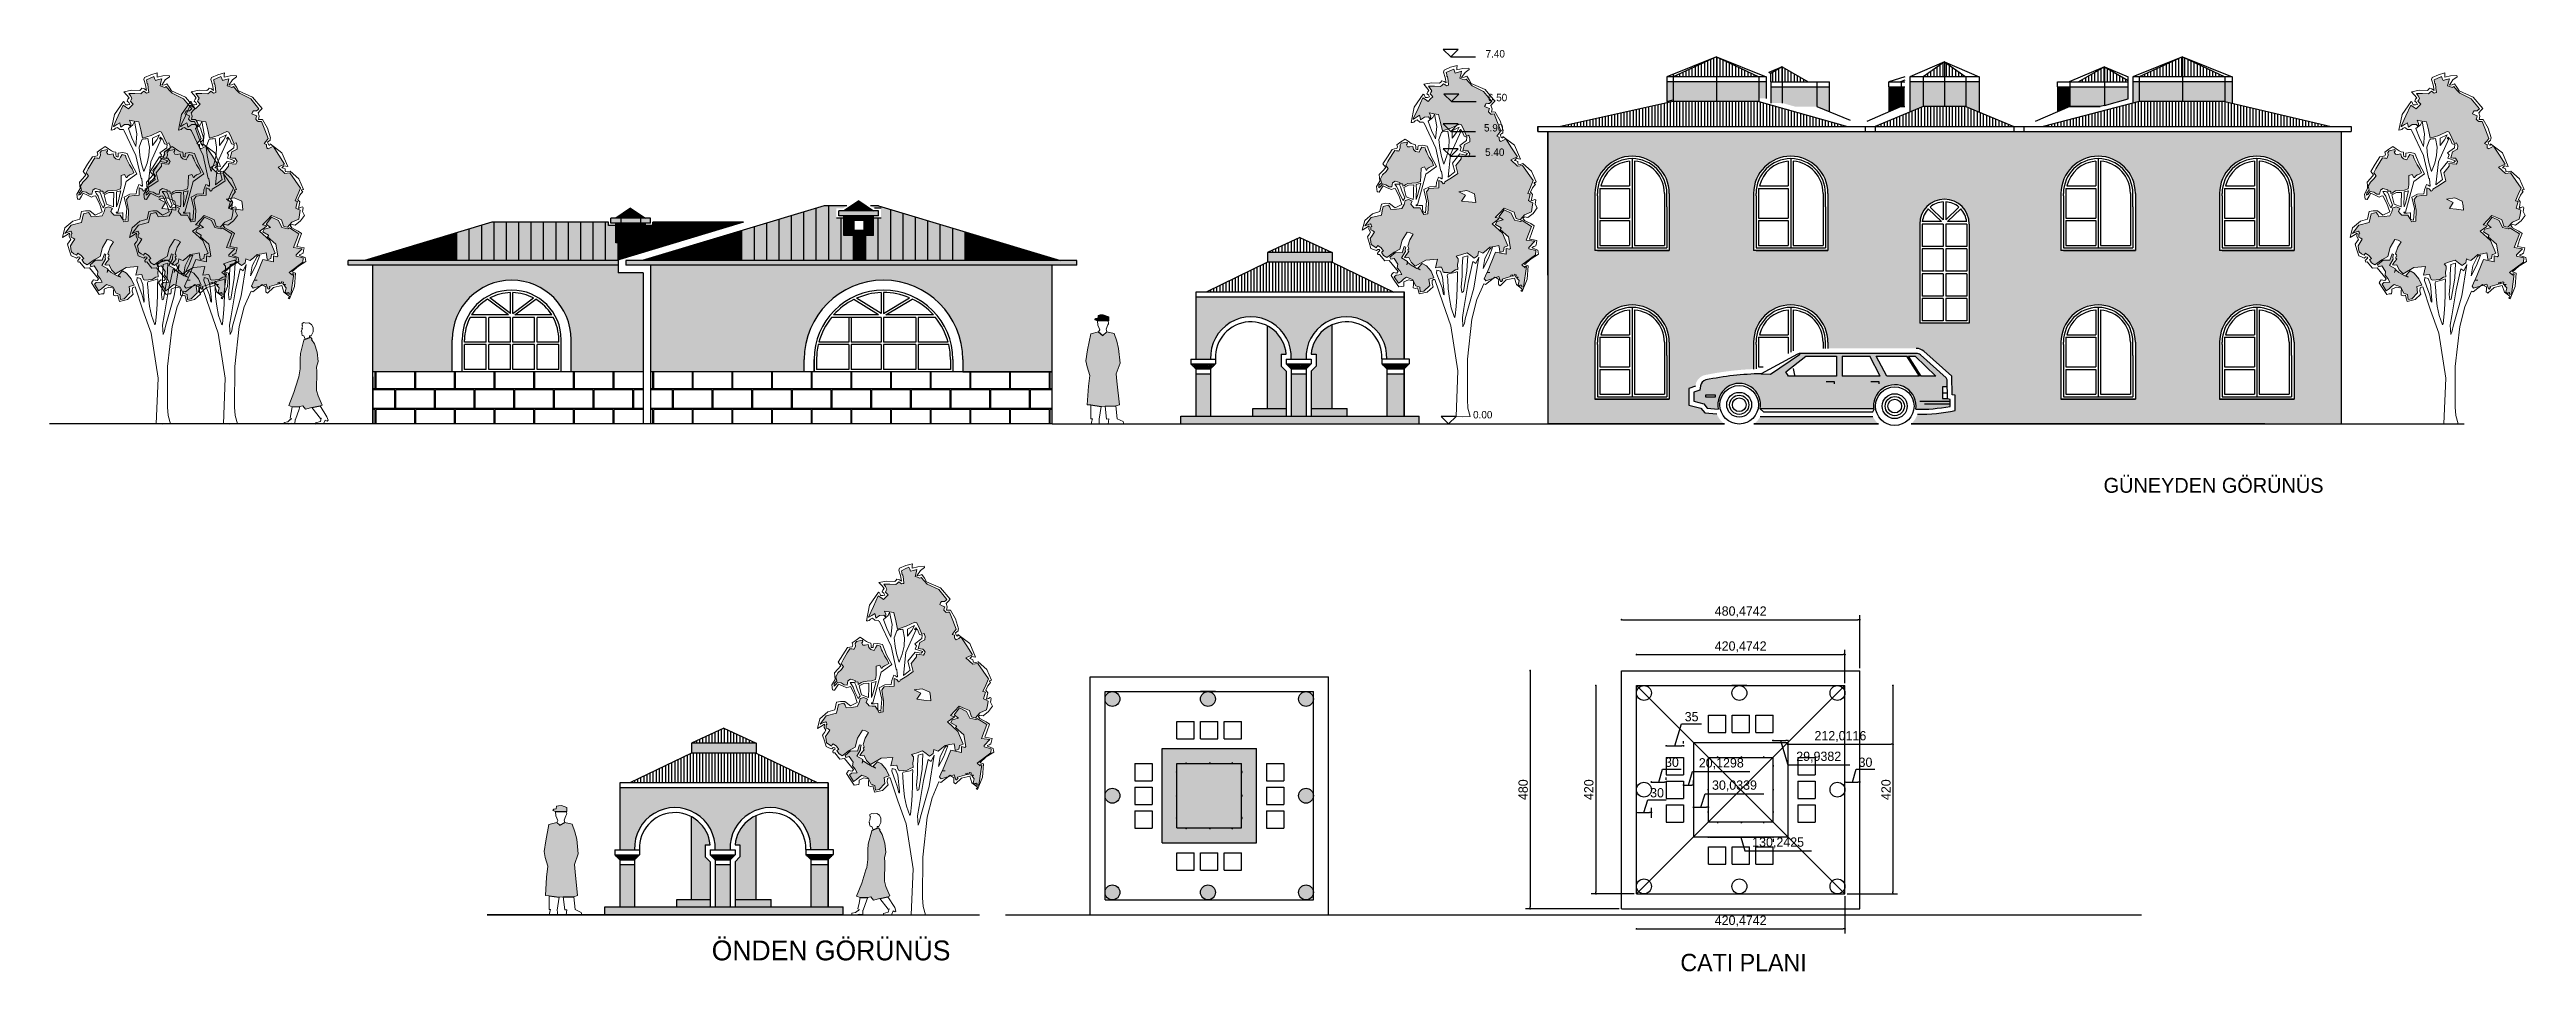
# Model space of a CAD drawing. Extents: x 9483 to 67306, y -5730 to 5191.
# Drawn here: x 21414 to 26410, y -5216 to -3357 of the extents above; entities that cross this region are included whole.
import ezdxf

# ---------------------------------------------------------------- set-up
doc = ezdxf.new("R2010")
doc.units = 0
doc.header["$MEASUREMENT"] = 0
doc.layers.get('0').update_dxf_attribs({"linetype": 'CONTINUOUS'})
doc.layers.get('DEFPOINTS').update_dxf_attribs({"linetype": 'CONTINUOUS'})
for name, color, linetype in [('duvar', 3, 'CONTINUOUS'), ('döşeme', 40, 'CONTINUOUS'), ('Elevation_Vehicles', 7, 'CONTINUOUS'), ('kolon', 1, 'CONTINUOUS'), ('Layer1', 4, 'CONTINUOUS'), ('yazı', 6, 'CONTINUOUS'), ('ölçü', 5, 'CONTINUOUS')]:
    doc.layers.add(name, color=color, linetype=linetype)
doc.dimstyles.get("Standard").update_dxf_attribs({"dimtxt": 0.18, "dimasz": 0.18, "dimexe": 0.18, "dimexo": 0.0625, "dimgap": 0.09, "dimtad": 0, "dimtih": 1, "dimtoh": 1, "dimdec": 4, "dimzin": 0, "dimdsep": 46, "dimtxsty": 'Standard', "dimcen": 0.09, "dimadec": 0, "dimazin": 0, "dimtfac": 1, "dimtdec": 4, "dimtofl": 0, "dimtmove": 0, "dimatfit": 3, "dimfxl": 1, "dimtolj": 1, "dimtzin": 0, "dimarcsym": 0})
pattern_1 = [(90, (1789.826, -8042.903), (-6.25, 4e-16), [])]

msp = doc.modelspace()

# ---------------------------------------------------------------- texts
at = {"layer": 'yazı'}
for s, height, p in [('GÜNEYDEN GÖRÜNÜS', 30, (25557.20855, -4250.56767)), ('CATI PLANI', 35, (24703.57209, -5215.18543))]:
    msp.add_text(s, height=height, dxfattribs=at).set_placement(p)
at = {"layer": 'yazı', "color": 6}
msp.add_text('ÖNDEN GÖRÜNÜS', height=40, dxfattribs=at).set_placement((22749.80459, -5193.32155))
at = {"layer": 'ölçü'}
for s, p in [('7.40', (24310.65918, -3372.87879)), ('6.50', (24315.30042, -3461.05479)), ('5.90', (24307.47, -3522.06251)), ('5.40', (24309.61692, -3571.29682)), ('0.00', (24285.39589, -4100.58446))]:
    msp.add_text(s, height=15, dxfattribs=at).set_placement(p)

# ---------------------------------------------------------------- blocks, each defined once
blk = doc.blocks.new('_DOT')
at = {"color": 0, "linetype": 'ByBlock'}
blk.add_line((-0.5, 0), (-1, 0), dxfattribs=at)
at = {"color": 0, "linetype": 'ByBlock', "const_width": 0.5}
blk.add_lwpolyline([(-0.25, 0, 1), (0.25, 0, 1)], format="xyb", close=True, dxfattribs=at)
blk = doc.blocks.new('*D66')
at = {"layer": 'DEFPOINTS', "color": 0}
for p in [(24615, -4639.2), (24533.1, -5059.2), (24615, -5059.2)]:
    blk.add_point(p, dxfattribs=at)
at = {"layer": 'yazı', "color": 0, "lineweight": -2}
for p, q in [((24533.1, -4643), (24533.1, -5055.5)), ((24610.3, -5059.2), (24523.7, -5059.2))]:
    blk.add_line(p, q, dxfattribs=at)
at = {"layer": 'yazı', "color": 0, "lineweight": -2, "xscale": 3.75, "yscale": 3.75, "zscale": 3.75}
for p, rotation in [((24533.1, -4639.2), 90), ((24533.1, -5059.2), 270)]:
    blk.add_blockref('_DOT', p, dxfattribs=dict(at, rotation=rotation))
at = {"layer": 'yazı', "color": 0, "insert": (24519, -4849.2), "char_height": 18.75, "attachment_point": 5, "rotation": 90}
blk.add_mtext('\\A1;420', dxfattribs=at)
blk = doc.blocks.new('*D64')
at = {"layer": 'DEFPOINTS', "color": 0}
for p in [(25035.5, -4639.2), (25035.5, -5059.2), (25132.3, -5059.2)]:
    blk.add_point(p, dxfattribs=at)
at = {"layer": 'yazı', "color": 0, "lineweight": -2}
for p, q in [((25132.3, -4643), (25132.3, -5055.5)), ((25040.1, -5059.2), (25141.7, -5059.2))]:
    blk.add_line(p, q, dxfattribs=at)
at = {"layer": 'yazı', "color": 0, "lineweight": -2, "xscale": 3.75, "yscale": 3.75, "zscale": 3.75}
for p, rotation in [((25132.3, -4639.2), 90), ((25132.3, -5059.2), 270)]:
    blk.add_blockref('_DOT', p, dxfattribs=dict(at, rotation=rotation))
at = {"layer": 'yazı', "color": 0, "insert": (25118.3, -4849.2), "char_height": 18.75, "attachment_point": 5, "rotation": 90}
blk.add_mtext('\\A1;420', dxfattribs=at)
blk = doc.blocks.new('*D67')
at = {"layer": 'DEFPOINTS', "color": 0}
for p in [(24615, -5059.2), (25035.5, -5059.2), (25035.5, -5129.9)]:
    blk.add_point(p, dxfattribs=at)
at = {"layer": 'yazı', "color": 0, "lineweight": -2}
for p, q in [((25035.5, -5063.9), (25035.5, -5139.3)), ((24618.7, -5129.9), (25031.7, -5129.9))]:
    blk.add_line(p, q, dxfattribs=at)
at = {"layer": 'yazı', "color": 0, "lineweight": -2, "xscale": 3.75, "yscale": 3.75, "zscale": 3.75, "rotation": 180}
blk.add_blockref('_DOT', (24615, -5129.9), dxfattribs=at)
at = {"layer": 'yazı', "color": 0, "lineweight": -2, "xscale": 3.75, "yscale": 3.75, "zscale": 3.75}
blk.add_blockref('_DOT', (25035.5, -5129.9), dxfattribs=at)
at = {"layer": 'yazı', "color": 0, "insert": (24825.2, -5114.3), "char_height": 18.75, "attachment_point": 5}
blk.add_mtext('\\A1;420,4742', dxfattribs=at)
blk = doc.blocks.new('*D65')
at = {"layer": 'DEFPOINTS', "color": 0}
for p in [(25035.5, -4576.8), (24615, -4639.2), (25035.5, -4639.2)]:
    blk.add_point(p, dxfattribs=at)
at = {"layer": 'yazı', "color": 0, "lineweight": -2}
for p, q in [((24618.7, -4576.8), (25031.7, -4576.8)), ((25035.5, -4634.5), (25035.5, -4567.4))]:
    blk.add_line(p, q, dxfattribs=at)
at = {"layer": 'yazı', "color": 0, "lineweight": -2, "xscale": 3.75, "yscale": 3.75, "zscale": 3.75, "rotation": 180}
blk.add_blockref('_DOT', (24615, -4576.8), dxfattribs=at)
at = {"layer": 'yazı', "color": 0, "lineweight": -2, "xscale": 3.75, "yscale": 3.75, "zscale": 3.75}
blk.add_blockref('_DOT', (25035.5, -4576.8), dxfattribs=at)
at = {"layer": 'yazı', "color": 0, "insert": (24825.2, -4561.2), "char_height": 18.75, "attachment_point": 5}
blk.add_mtext('\\A1;420,4742', dxfattribs=at)
blk = doc.blocks.new('*D68')
at = {"layer": 'DEFPOINTS', "color": 0}
for p in [(24645, -4895.3), (24615, -4910.8), (24645, -4910.8)]:
    blk.add_point(p, dxfattribs=at)
at = {"layer": 'yazı', "color": 0, "lineweight": -2}
for p, q in [((24618.7, -4895.3), (24641.2, -4895.3)), ((24630, -4895.3), (24637.7, -4869.6)), ((24637.7, -4869.6), (24675.2, -4869.6)), ((24645, -4906.1), (24645, -4886))]:
    blk.add_line(p, q, dxfattribs=at)
at = {"layer": 'yazı', "color": 0, "lineweight": -2, "xscale": 3.75, "yscale": 3.75, "zscale": 3.75, "rotation": 180}
blk.add_blockref('_DOT', (24615, -4895.3), dxfattribs=at)
at = {"layer": 'yazı', "color": 0, "lineweight": -2, "xscale": 3.75, "yscale": 3.75, "zscale": 3.75}
blk.add_blockref('_DOT', (24645, -4895.3), dxfattribs=at)
at = {"layer": 'yazı', "color": 0, "insert": (24656.5, -4855.5), "char_height": 18.75, "attachment_point": 5}
blk.add_mtext('\\A1;30', dxfattribs=at)
blk = doc.blocks.new('*D69')
at = {"layer": 'DEFPOINTS', "color": 0}
for p in [(24675, -4833.8), (24675, -4833.8), (24645, -4849.2)]:
    blk.add_point(p, dxfattribs=at)
at = {"layer": 'yazı', "color": 0, "lineweight": -2}
for p, q in [((24648.7, -4833.8), (24671.2, -4833.8)), ((24660, -4833.8), (24667.7, -4808)), ((24667.7, -4808), (24705.2, -4808)), ((24675, -4829.1), (24675, -4824.4))]:
    blk.add_line(p, q, dxfattribs=at)
at = {"layer": 'yazı', "color": 0, "lineweight": -2, "xscale": 3.75, "yscale": 3.75, "zscale": 3.75, "rotation": 180}
blk.add_blockref('_DOT', (24645, -4833.8), dxfattribs=at)
at = {"layer": 'yazı', "color": 0, "lineweight": -2, "xscale": 3.75, "yscale": 3.75, "zscale": 3.75}
blk.add_blockref('_DOT', (24675, -4833.8), dxfattribs=at)
at = {"layer": 'yazı', "color": 0, "insert": (24686.5, -4794), "char_height": 18.75, "attachment_point": 5}
blk.add_mtext('\\A1;30', dxfattribs=at)
blk = doc.blocks.new('*D70')
at = {"layer": 'DEFPOINTS', "color": 0}
for p in [(24675, -4760.7), (24710, -4760.7), (24710, -4760.7)]:
    blk.add_point(p, dxfattribs=at)
at = {"layer": 'yazı', "color": 0, "lineweight": -2}
for p, q in [((24692.5, -4760.7), (24705.8, -4716.2)), ((24705.8, -4716.2), (24746.5, -4716.2)), ((24678.7, -4760.7), (24706.2, -4760.7)), ((24710, -4756), (24710, -4751.4))]:
    blk.add_line(p, q, dxfattribs=at)
at = {"layer": 'yazı', "color": 0, "lineweight": -2, "xscale": 3.75, "yscale": 3.75, "zscale": 3.75, "rotation": 180}
blk.add_blockref('_DOT', (24675, -4760.7), dxfattribs=at)
at = {"layer": 'yazı', "color": 0, "lineweight": -2, "xscale": 3.75, "yscale": 3.75, "zscale": 3.75}
blk.add_blockref('_DOT', (24710, -4760.7), dxfattribs=at)
at = {"layer": 'yazı', "color": 0, "insert": (24726.2, -4702.1), "char_height": 18.75, "attachment_point": 5}
blk.add_mtext('\\A1;35', dxfattribs=at)
blk = doc.blocks.new('*D71')
at = {"layer": 'DEFPOINTS', "color": 0}
for p in [(25035.5, -4833.8), (25065.5, -4833.8), (25065.5, -4833.8)]:
    blk.add_point(p, dxfattribs=at)
at = {"layer": 'yazı', "color": 0, "lineweight": -2}
for p, q in [((25039.2, -4833.8), (25061.7, -4833.8)), ((25050.5, -4833.8), (25058.2, -4808)), ((25058.2, -4808), (25095.7, -4808)), ((25065.5, -4829.1), (25065.5, -4824.4))]:
    blk.add_line(p, q, dxfattribs=at)
at = {"layer": 'yazı', "color": 0, "lineweight": -2, "xscale": 3.75, "yscale": 3.75, "zscale": 3.75, "rotation": 180}
blk.add_blockref('_DOT', (25035.5, -4833.8), dxfattribs=at)
at = {"layer": 'yazı', "color": 0, "lineweight": -2, "xscale": 3.75, "yscale": 3.75, "zscale": 3.75}
blk.add_blockref('_DOT', (25065.5, -4833.8), dxfattribs=at)
at = {"layer": 'yazı', "color": 0, "insert": (25076.9, -4794), "char_height": 18.75, "attachment_point": 5}
blk.add_mtext('\\A1;30', dxfattribs=at)
blk = doc.blocks.new('*D72')
at = {"layer": 'DEFPOINTS', "color": 0}
for p in [(24710, -4843.9), (24730.1, -4839.8), (24730.1, -4843.9)]:
    blk.add_point(p, dxfattribs=at)
at = {"layer": 'yazı', "color": 0, "lineweight": -2}
for p, q in [((24713.7, -4839.8), (24726.4, -4839.8)), ((24720, -4839.8), (24728.2, -4812.4)), ((24728.2, -4812.4), (24843.9, -4812.4)), ((24730.1, -4839.3), (24730.1, -4830.4))]:
    blk.add_line(p, q, dxfattribs=at)
at = {"layer": 'yazı', "color": 0, "lineweight": -2, "xscale": 3.75, "yscale": 3.75, "zscale": 3.75, "rotation": 180}
blk.add_blockref('_DOT', (24710, -4839.8), dxfattribs=at)
at = {"layer": 'yazı', "color": 0, "lineweight": -2, "xscale": 3.75, "yscale": 3.75, "zscale": 3.75}
blk.add_blockref('_DOT', (24730.1, -4839.8), dxfattribs=at)
at = {"layer": 'yazı', "color": 0, "insert": (24786.1, -4796.8), "char_height": 18.75, "attachment_point": 5}
blk.add_mtext('\\A1;20,1298', dxfattribs=at)
blk = doc.blocks.new('*D73')
at = {"layer": 'DEFPOINTS', "color": 0}
for p in [(24730.1, -4888.8), (24760.1, -4884.6), (24760.1, -4888.6)]:
    blk.add_point(p, dxfattribs=at)
at = {"layer": 'yazı', "color": 0, "lineweight": -2}
for p, q in [((24733.9, -4884.6), (24756.4, -4884.6)), ((24745.1, -4884.6), (24753.3, -4857.3)), ((24753.3, -4857.3), (24872.1, -4857.3)), ((24760.1, -4883.9), (24760.1, -4875.2))]:
    blk.add_line(p, q, dxfattribs=at)
at = {"layer": 'yazı', "color": 0, "lineweight": -2, "xscale": 3.75, "yscale": 3.75, "zscale": 3.75, "rotation": 180}
blk.add_blockref('_DOT', (24730.1, -4884.6), dxfattribs=at)
at = {"layer": 'yazı', "color": 0, "lineweight": -2, "xscale": 3.75, "yscale": 3.75, "zscale": 3.75}
blk.add_blockref('_DOT', (24760.1, -4884.6), dxfattribs=at)
at = {"layer": 'yazı', "color": 0, "insert": (24812.7, -4841.7), "char_height": 18.75, "attachment_point": 5}
blk.add_mtext('\\A1;30,0339', dxfattribs=at)
blk = doc.blocks.new('*D74')
at = {"layer": 'DEFPOINTS', "color": 0}
for p in [(24890.4, -4943.8), (24890.4, -4944.9), (24760.1, -4948.8)]:
    blk.add_point(p, dxfattribs=at)
at = {"layer": 'yazı', "color": 0, "lineweight": -2}
for p, q in [((24763.9, -4944.9), (24886.6, -4944.9)), ((24825.3, -4944.9), (24833.5, -4972.2)), ((24833.5, -4972.2), (24967.8, -4972.2)), ((24890.4, -4948.5), (24890.4, -4954.3))]:
    blk.add_line(p, q, dxfattribs=at)
at = {"layer": 'yazı', "color": 0, "lineweight": -2, "xscale": 3.75, "yscale": 3.75, "zscale": 3.75, "rotation": 180}
blk.add_blockref('_DOT', (24760.1, -4944.9), dxfattribs=at)
at = {"layer": 'yazı', "color": 0, "lineweight": -2, "xscale": 3.75, "yscale": 3.75, "zscale": 3.75}
blk.add_blockref('_DOT', (24890.4, -4944.9), dxfattribs=at)
at = {"layer": 'yazı', "color": 0, "insert": (24900.7, -4956.6), "char_height": 18.75, "attachment_point": 5}
blk.add_mtext('\\A1;130,2425', dxfattribs=at)
blk = doc.blocks.new('*D75')
at = {"layer": 'DEFPOINTS', "color": 0}
for p in [(24890.4, -4749), (24920.3, -4749), (24920.3, -4750)]:
    blk.add_point(p, dxfattribs=at)
at = {"layer": 'yazı', "color": 0, "lineweight": -2}
for p, q in [((24894.1, -4750), (24916.6, -4750)), ((24905.4, -4750), (24920.1, -4799.2)), ((24920.3, -4753.6), (24920.3, -4759.4)), ((24920.1, -4799.2), (25045.1, -4799.2))]:
    blk.add_line(p, q, dxfattribs=at)
at = {"layer": 'yazı', "color": 0, "lineweight": -2, "xscale": 3.75, "yscale": 3.75, "zscale": 3.75, "rotation": 180}
blk.add_blockref('_DOT', (24890.4, -4750), dxfattribs=at)
at = {"layer": 'yazı', "color": 0, "lineweight": -2, "xscale": 3.75, "yscale": 3.75, "zscale": 3.75}
blk.add_blockref('_DOT', (24920.3, -4750), dxfattribs=at)
at = {"layer": 'yazı', "color": 0, "insert": (24982.6, -4783.6), "char_height": 18.75, "attachment_point": 5}
blk.add_mtext('\\A1;29,9382', dxfattribs=at)
blk = doc.blocks.new('*D76')
at = {"layer": 'DEFPOINTS', "color": 0}
for p in [(24920.3, -4756.6), (25132.3, -4756.6), (25132.3, -4757.7)]:
    blk.add_point(p, dxfattribs=at)
at = {"layer": 'yazı', "color": 0, "lineweight": -2}
for p, q in [((24924.1, -4757.7), (25128.6, -4757.7)), ((25132.3, -4761.3), (25132.3, -4767.1))]:
    blk.add_line(p, q, dxfattribs=at)
at = {"layer": 'yazı', "color": 0, "lineweight": -2, "xscale": 3.75, "yscale": 3.75, "zscale": 3.75, "rotation": 180}
blk.add_blockref('_DOT', (24920.3, -4757.7), dxfattribs=at)
at = {"layer": 'yazı', "color": 0, "lineweight": -2, "xscale": 3.75, "yscale": 3.75, "zscale": 3.75}
blk.add_blockref('_DOT', (25132.3, -4757.7), dxfattribs=at)
at = {"layer": 'yazı', "color": 0, "insert": (25026.3, -4742.1), "char_height": 18.75, "attachment_point": 5}
blk.add_mtext('\\A1;212,0116', dxfattribs=at)
blk = doc.blocks.new('*D96')
at = {"layer": 'DEFPOINTS', "color": 0}
for p in [(25065.5, -4506.4), (24585, -4609.2), (25065.5, -4609.2)]:
    blk.add_point(p, dxfattribs=at)
at = {"layer": 'ölçü', "color": 0, "lineweight": -2}
for p, q in [((24588.7, -4506.4), (25061.7, -4506.4)), ((25065.5, -4604.5), (25065.5, -4497))]:
    blk.add_line(p, q, dxfattribs=at)
at = {"layer": 'ölçü', "color": 0, "lineweight": -2, "xscale": 3.75, "yscale": 3.75, "zscale": 3.75, "rotation": 180}
blk.add_blockref('_DOT', (24585, -4506.4), dxfattribs=at)
at = {"layer": 'ölçü', "color": 0, "lineweight": -2, "xscale": 3.75, "yscale": 3.75, "zscale": 3.75}
blk.add_blockref('_DOT', (25065.5, -4506.4), dxfattribs=at)
at = {"layer": 'ölçü', "color": 0, "insert": (24825.2, -4490.7), "char_height": 18.75, "attachment_point": 5}
blk.add_mtext('\\A1;480,4742', dxfattribs=at)
blk = doc.blocks.new('*D97')
at = {"layer": 'DEFPOINTS', "color": 0}
for p in [(24585, -4609.2), (24400.6, -5089.2), (24585, -5089.2)]:
    blk.add_point(p, dxfattribs=at)
at = {"layer": 'ölçü', "color": 0, "lineweight": -2}
for p, q in [((24400.6, -4613), (24400.6, -5085.5)), ((24580.3, -5089.2), (24391.2, -5089.2))]:
    blk.add_line(p, q, dxfattribs=at)
at = {"layer": 'ölçü', "color": 0, "lineweight": -2, "xscale": 3.75, "yscale": 3.75, "zscale": 3.75}
for p, rotation in [((24400.6, -4609.2), 90), ((24400.6, -5089.2), 270)]:
    blk.add_blockref('_DOT', p, dxfattribs=dict(at, rotation=rotation))
at = {"layer": 'ölçü', "color": 0, "insert": (24386.5, -4849.2), "char_height": 18.75, "attachment_point": 5, "rotation": 90}
blk.add_mtext('\\A1;480', dxfattribs=at)

# ---------------------------------------------------------------- dimensions: what is measured, and where the dimension line sits
at = {"layer": 'yazı'}
for base, p1, p2, picture, middle in [((25035.45281, -4576.77598), (24614.97862, -4639.21918), (25035.45281, -4639.21918), '*D65', (24825.21571, -4561.15098)), ((24709.97862, -4760.73417), (24674.97862, -4760.73417), (24709.97862, -4760.73417), '*D70', (24710.52549, -4702.14042)), ((25132.334523, -4757.706181), (24920.322969, -4756.643684), (25132.334523, -4756.643684), '*D76', (25026.328746, -4742.081181)), ((24674.97862, -4833.80809), (24644.97862, -4849.21918), (24674.97862, -4833.80809), '*D69', (24672.40049, -4793.96434)), ((24730.10845, -4839.75416), (24709.97862, -4843.94629), (24730.10845, -4843.94629), '*D72', (24732.93416, -4796.78541)), ((24920.32297, -4750.01428), (24890.38478, -4748.95178), (24920.32297, -4748.95178), '*D75', (24924.807, -4783.60803)), ((25065.45281, -4833.80809), (25035.45281, -4833.80809), (25065.45281, -4833.80809), '*D71', (25062.87468, -4793.96434)), ((24644.97862, -4895.34403), (24614.97862, -4910.75512), (24644.97862, -4910.75512), '*D68', (24642.40049, -4855.50028)), ((24760.14233, -4884.62414), (24730.10845, -4888.81628), (24760.14233, -4888.57918), '*D73', (24758.01601, -4841.65539)), ((24890.384781, -4944.878107), (24760.142325, -4948.833148), (24890.384781, -4943.81561), '*D74', (24838.154178, -4956.596857)), ((25035.45281, -5129.89162), (24614.97862, -5059.21918), (25035.45281, -5059.21918), '*D67', (24825.21571, -5114.26662))]:
    dim = msp.add_linear_dim(base=base, p1=p1, p2=p2, dimstyle='Standard', override={"dimscale": 7.5, "dimtxt": 2.5, "dimasz": 0.5, "dimexe": 1.25, "dimexo": 0.625, "dimgap": 0.625, "dimtad": 1, "dimtih": 0, "dimtoh": 0, "dimzin": 8, "dimlunit": 6, "dimblk1": 'DOT', "dimblk2": 'DOT', "dimsah": 1, "dimcen": 0.5, "dimse1": 1, "dimtofl": 1, "dimtmove": 1}, dxfattribs=at)
    dim.commit()
    dim.dimension.update_dxf_attribs({"geometry": picture, "text_midpoint": middle})
for base, p1, p2, picture, middle in [((24533.05375, -5059.21918), (24614.97862, -4639.21918), (24614.97862, -5059.21918), '*D66', (24518.99125, -4849.21918)), ((25132.33452, -5059.21918), (25035.45281, -4639.21918), (25035.45281, -5059.21918), '*D64', (25118.27202, -4849.21918))]:
    dim = msp.add_linear_dim(base=base, p1=p1, p2=p2, angle=90, dimstyle='Standard', override={"dimscale": 7.5, "dimtxt": 2.5, "dimasz": 0.5, "dimexe": 1.25, "dimexo": 0.625, "dimgap": 0.625, "dimtad": 1, "dimtih": 0, "dimtoh": 0, "dimzin": 8, "dimlunit": 6, "dimblk1": 'DOT', "dimblk2": 'DOT', "dimsah": 1, "dimcen": 0.5, "dimse1": 1, "dimtofl": 1, "dimtmove": 1}, dxfattribs=at)
    dim.commit()
    dim.dimension.update_dxf_attribs({"geometry": picture, "text_midpoint": middle})
at = {"layer": 'ölçü', "color": 5}
dim = msp.add_linear_dim(base=(25065.45281, -4506.36539), p1=(24584.97862, -4609.21918), p2=(25065.45281, -4609.21918), dimstyle='Standard', override={"dimscale": 7.5, "dimtxt": 2.5, "dimasz": 0.5, "dimexe": 1.25, "dimexo": 0.625, "dimgap": 0.625, "dimtad": 1, "dimtih": 0, "dimtoh": 0, "dimzin": 8, "dimlunit": 6, "dimblk1": 'DOT', "dimblk2": 'DOT', "dimsah": 1, "dimcen": 0.5, "dimse1": 1, "dimtofl": 1, "dimtmove": 1}, dxfattribs=at)
dim.commit()
dim.dimension.update_dxf_attribs({"geometry": '*D96', "text_midpoint": (24825.21571, -4490.74039)})
dim = msp.add_linear_dim(base=(24400.57903, -5089.21918), p1=(24584.97862, -4609.21918), p2=(24584.97862, -5089.21918), angle=90, dimstyle='Standard', override={"dimscale": 7.5, "dimtxt": 2.5, "dimasz": 0.5, "dimexe": 1.25, "dimexo": 0.625, "dimgap": 0.625, "dimtad": 1, "dimtih": 0, "dimtoh": 0, "dimzin": 8, "dimlunit": 6, "dimblk1": 'DOT', "dimblk2": 'DOT', "dimsah": 1, "dimcen": 0.5, "dimse1": 1, "dimtofl": 1, "dimtmove": 1}, dxfattribs=at)
dim.commit()
dim.dimension.update_dxf_attribs({"geometry": '*D97', "text_midpoint": (24386.51653, -4849.21918)})

# ---------------------------------------------------------------- hatches: boundary and pattern name
at = {"layer": 'duvar'}
h = msp.add_hatch(color=256, dxfattribs=at)
h.dxf.hatch_style = 1
h.set_gradient(color1=(255, 223, 127), color2=(255, 251, 240), one_color=1, tint=0.97, name='CYLINDER')
h.paths.add_polyline_path([(24001.50504, -3785.85257), (24001.50504, -3765.85257), (23871.03085, -3765.85257), (23871.03085, -3785.85257)])
h = msp.add_hatch(color=256, dxfattribs=at)
h.dxf.hatch_style = 1
h.set_gradient(color1=(255, 191, 0), color2=(255, 219, 112), one_color=1, tint=0.72, name='CYLINDER')
h.paths.add_polyline_path([(24111.28115, -3980.54178), (24146.50504, -3980.54178), (24146.50504, -3855.85257), (23726.03085, -3855.85257), (23726.03085, -3980.85257), (23756.03085, -3980.85257, -1.045391209), (23918.6494, -3980.85257), (23948.6494, -3980.85257, -1.0433934654)])
h.paths.add_polyline_path([(23948.6494, -4010.85257), (23918.6494, -4010.85257), (23918.6494, -4095.85257), (23948.6494, -4095.85257)])
h.paths.add_polyline_path([(23756.03085, -4010.85257), (23726.03085, -4010.85257), (23726.03085, -4095.85257), (23756.03085, -4095.85257)])
h.paths.add_polyline_path([(24111.26795, -4095.85257), (24146.50504, -4095.85257), (24146.50504, -4010.54178), (24111.26795, -4010.54178)])
h = msp.add_hatch(color=256, dxfattribs=at)
h.dxf.hatch_style = 1
h.set_gradient(color1=(255, 223, 127), color2=(255, 251, 240), one_color=1, tint=0.97, name='CYLINDER')
h.paths.add_polyline_path([(23908.6494, -4004.99471), (23898.6494, -3994.99471), (23898.6494, -3970.85257), (23908.44302, -3970.85257, 0.2526003705), (23871.03085, -3914.30247), (23871.03085, -4080.85257), (23908.6494, -4080.85257)])
h.paths.add_polyline_path([(23908.6494, -4080.85257), (23841.03085, -4080.85257), (23841.03085, -4095.85257), (23908.6494, -4095.85257)])
h.paths.add_polyline_path([(24031.50504, -4080.85257), (23958.6494, -4080.85257), (23958.6494, -4095.85257), (24031.50504, -4095.85257)])
h.paths.add_polyline_path([(24001.50504, -3911.76803, 0.2743962378), (23958.85577, -3970.85257), (23968.6494, -3970.85257), (23968.6494, -3994.99471), (23958.6494, -4004.99471), (23958.6494, -4080.85257), (24001.50504, -4080.85257)])
h.paths.add_polyline_path([(24176.50504, -4095.85257), (23696.03085, -4095.85257), (23696.03085, -4111.85257), (24176.50504, -4111.85257)])
h = msp.add_hatch(dxfattribs=at)
h.set_pattern_fill('NET3,_O', color=256, scale=30)
h.set_pattern_definition([(0, (187.611, -3188.2477), (0, 3.75), []), (60, (187.611, -3188.2477), (-3.24759526, 1.875), []), (120, (187.611, -3188.2477), (-3.24759526, -1.875), [])])
h.paths.add_polyline_path([(23756.03085, -4000.85257), (23766.03085, -3990.85257), (23716.03085, -3990.85257), (23726.03085, -4000.85257)])
h.paths.add_polyline_path([(23908.6494, -3990.85257), (23918.6494, -4000.85257), (23948.6494, -4000.85257), (23958.6494, -3990.85257)])
h.paths.add_polyline_path([(24101.50504, -3990.54178), (24111.50504, -4000.54178), (24146.50504, -4000.54178), (24156.50504, -3990.54178)])
h = msp.add_hatch(color=256, dxfattribs=at)
h.dxf.hatch_style = 1
h.set_gradient(color1=(255, 223, 127), color2=(255, 251, 240), one_color=1, tint=0.97, name='CYLINDER')
h.paths.add_polyline_path([(22839.64059, -4755.37648), (22709.1664, -4755.37648), (22709.1664, -4775.37648), (22839.64059, -4775.37648)])
h = msp.add_hatch(color=256, dxfattribs=at)
h.dxf.hatch_style = 1
h.set_gradient(color1=(255, 191, 0), color2=(255, 219, 112), one_color=1, tint=0.72, name='CYLINDER')
h.paths.add_polyline_path([(22949.4167, -4970.06569), (22984.64059, -4970.06569), (22984.64059, -4845.37648), (22564.1664, -4845.37648), (22564.1664, -4970.37648), (22594.1664, -4970.37648, -1.045391209), (22756.78495, -4970.37648), (22786.78495, -4970.37648, -1.0433934654)])
h.paths.add_polyline_path([(22786.78495, -5000.37648), (22756.78495, -5000.37648), (22756.78495, -5085.37648), (22786.78495, -5085.37648)])
h.paths.add_polyline_path([(22564.1664, -5085.37648), (22594.1664, -5085.37648), (22594.1664, -5000.37648), (22564.1664, -5000.37648)])
h.paths.add_polyline_path([(22949.4035, -5085.37648), (22984.64059, -5085.37648), (22984.64059, -5000.06569), (22949.4035, -5000.06569)])
h = msp.add_hatch(color=256, dxfattribs=at)
h.dxf.hatch_style = 1
h.set_gradient(color1=(255, 223, 127), color2=(255, 251, 240), one_color=1, tint=0.97, name='CYLINDER')
h.paths.add_polyline_path([(22746.78495, -4994.51862), (22736.78495, -4984.51862), (22736.78495, -4960.37648), (22746.57857, -4960.37648, 0.2526003705), (22709.1664, -4903.82638), (22709.1664, -5070.37648), (22746.78495, -5070.37648)])
h.paths.add_polyline_path([(22746.78495, -5070.37648), (22679.1664, -5070.37648), (22679.1664, -5085.37648), (22746.78495, -5085.37648)])
h.paths.add_polyline_path([(22869.64059, -5070.37648), (22796.78495, -5070.37648), (22796.78495, -5085.37648), (22869.64059, -5085.37648)])
h.paths.add_polyline_path([(22839.64059, -4901.29194, 0.2743962378), (22796.99133, -4960.37648), (22806.78495, -4960.37648), (22806.78495, -4984.51862), (22796.78495, -4994.51862), (22796.78495, -5070.37648), (22839.64059, -5070.37648)])
h.paths.add_polyline_path([(23014.64059, -5085.37648), (22534.1664, -5085.37648), (22534.1664, -5101.37648), (23014.64059, -5101.37648)])
h = msp.add_hatch(dxfattribs=at)
h.set_pattern_fill('NET3,_O', color=256, scale=30)
h.set_pattern_definition([(0, (-974.2534, -4177.7716), (0, 3.75), []), (60, (-974.2534, -4177.7716), (-3.24759526, 1.875), []), (120, (-974.2534, -4177.7716), (-3.24759526, -1.875), [])])
h.paths.add_polyline_path([(22594.1664, -4990.37648), (22604.1664, -4980.37648), (22554.1664, -4980.37648), (22564.1664, -4990.37648)])
h.paths.add_polyline_path([(22746.78495, -4980.37648), (22756.78495, -4990.37648), (22786.78495, -4990.37648), (22796.78495, -4980.37648)])
h.paths.add_polyline_path([(22939.64059, -4980.06569), (22949.64059, -4990.06569), (22984.64059, -4990.06569), (22994.64059, -4980.06569)])
at = {"layer": 'döşeme'}
h = msp.add_hatch(color=256, dxfattribs=at)
h.dxf.hatch_style = 1
h.set_gradient(color1=(255, 231, 158), color2=(255, 250, 235), one_color=1, tint=0.96, name='CYLINDER')
h.paths.add_polyline_path([(24689.11039, -3421.85257), (24676.26795, -3421.85257), (24676.26795, -3461.85257), (24689.11039, -3458.44501)])
h.paths.add_polyline_path([(24876.26795, -3421.85257), (24862.01724, -3421.85257), (24862.01724, -3455.4587), (24876.26795, -3455.4587)])
h = msp.add_hatch(color=256, dxfattribs=at)
h.dxf.hatch_style = 1
h.set_gradient(color1=(255, 231, 158), one_color=1, tint=1, name='CYLINDER')
h.paths.add_polyline_path([(24978.54714, -3471.85257), (25004.09689, -3482.31084), (25004.09689, -3431.98027), (24978.54714, -3431.98027)])
h.paths.add_polyline_path([(24909.09689, -3431.98027), (24886.26795, -3431.98027), (24886.26795, -3464.6523), (24909.09689, -3464.6523)])
h = msp.add_hatch(color=256, dxfattribs=at)
h.dxf.hatch_style = 1
h.set_gradient(color1=(255, 231, 158), color2=(255, 218, 107), one_color=1, tint=0.71, name='CYLINDER')
h.paths.add_polyline_path([(24978.54714, -3431.98027), (24909.09689, -3431.98027), (24909.09689, -3464.6523), (24934.80794, -3471.85257), (24978.54714, -3471.85257)])
h = msp.add_hatch(color=256, dxfattribs=at)
h.dxf.hatch_style = 1
h.set_gradient(color1=(255, 231, 158), color2=(255, 250, 235), one_color=1, tint=0.96, name='CYLINDER')
h.paths.add_polyline_path([(25148.80259, -3431.98027), (25124.09689, -3431.98027), (25124.09689, -3482.53212), (25148.80259, -3471.85257)])
h.paths.add_polyline_path([(25156.26795, -3431.98027), (25148.80259, -3431.98027), (25148.80259, -3471.85257), (25156.26795, -3471.85257)])
h = msp.add_hatch(color=256, dxfattribs=at)
h.dxf.hatch_style = 1
h.set_gradient(color1=(255, 231, 158), color2=(255, 213, 87), one_color=1, tint=0.67, name='CYLINDER')
h.paths.add_polyline_path([(25193.2921, -3421.85257), (25166.26795, -3421.85257), (25166.26795, -3482.99378), (25193.2921, -3471.85257)])
h.paths.add_polyline_path([(25306.26795, -3421.85257), (25279.24379, -3421.85257), (25279.24379, -3471.85257), (25306.26795, -3482.99378)])
h = msp.add_hatch(color=256, dxfattribs=at)
h.dxf.hatch_style = 1
h.set_gradient(color1=(255, 231, 158), color2=(255, 250, 235), one_color=1, tint=0.96, name='CYLINDER')
h.paths.add_polyline_path([(25488.80259, -3431.98027), (25464.09689, -3431.98027), (25464.09689, -3482.53212), (25488.80259, -3471.85257)])
h = msp.add_hatch(color=256, dxfattribs=at)
h.dxf.hatch_style = 1
h.set_gradient(color1=(255, 231, 158), color2=(255, 208, 66), one_color=1, tint=0.63, name='CYLINDER')
h.paths.add_polyline_path([(25488.80259, -3431.98027), (25488.80259, -3471.85257), (25550.22852, -3471.85257), (25559.09689, -3469.56733), (25559.09689, -3431.98027)])
h.paths.add_polyline_path([(25559.09689, -3469.56733), (25606.96009, -3456.54926), (25606.96009, -3431.98027), (25559.09689, -3431.98027)])
h = msp.add_hatch(color=256, dxfattribs=at)
h.dxf.hatch_style = 1
h.set_gradient(color1=(255, 231, 158), color2=(255, 224, 133), one_color=1, tint=0.76, name='CYLINDER')
h.paths.add_polyline_path([(25816.26795, -3421.85257), (25802.01724, -3421.85257), (25802.01724, -3461.85257), (25816.26795, -3465.17828)])
h.paths.add_polyline_path([(25629.11039, -3421.85257), (25616.26795, -3421.85257), (25616.26795, -3465.16188), (25629.11039, -3461.85257)])
h = msp.add_hatch(color=256, dxfattribs=at)
h.dxf.hatch_style = 1
h.set_gradient(color1=(255, 231, 158), color2=(214, 161, 0), one_color=1, tint=0.42, name='CYLINDER')
h.paths.add_polyline_path([(25716.26795, -3461.85257), (25716.26795, -3421.85257), (25629.11039, -3421.85257), (25629.11039, -3461.85257)])
h.paths.add_polyline_path([(25802.01724, -3461.85257), (25802.01724, -3421.85257), (25716.26795, -3421.85257), (25716.26795, -3461.85257)])
at = {"layer": 'Elevation_Vehicles'}
h = msp.add_hatch(color=256, dxfattribs=at)
h.dxf.hatch_style = 1
h.set_gradient(color1=(127, 95, 0), color2=(255, 240, 194), one_color=1, tint=0.88, name='CYLINDER')
h.paths.add_polyline_path([(23550.45049, -3895.76876), (23539.52293, -3891.72706), (23533.38554, -3892.02645), (23529.34384, -3892.9246), (23529.19414, -3898.01415), (23524.25429, -3899.21169), (23522.60767, -3900.55892), (23522.45798, -3901.75646), (23527.84691, -3903.70247), (23550.45049, -3903.25339)])
h = msp.add_hatch(color=256, dxfattribs=at)
h.dxf.hatch_style = 1
h.set_gradient(color1=(204, 102, 204), color2=(246, 228, 246), one_color=1, tint=0.93, name='CYLINDER')
h.paths.add_polyline_path([(21955.94558, -3985.71696), (21953.70019, -3967.30478), (21948.46095, -3950.23983), (21943.97018, -3943.35397), (21942.62294, -3942.00674), (21943.97018, -3940.95889), (21940.82663, -3936.46811), (21939.18001, -3937.36627), (21930.04877, -3940.8092), (21927.20461, -3942.60551), (21920.01937, -3969.84955), (21919.57029, -3980.77711), (21919.4206, -4000.38683), (21917.17521, -4016.70332), (21915.52859, -4021.0444), (21907.14581, -4048.43814), (21896.51764, -4074.33495), (21903.70288, -4077.02942), (21919.27091, -4076.87972), (21925.25861, -4075.53249), (21930.49785, -4082.11896), (21943.37141, -4078.82573), (21959.98728, -4075.53249), (21963.72959, -4073.88587), (21955.6462, -4054.87492), (21952.80204, -4044.39644), (21953.40081, -4005.62607), (21952.95173, -3996.9439)])
h = msp.add_hatch(color=256, dxfattribs=at)
h.dxf.hatch_style = 1
h.set_gradient(color1=(127, 95, 0), color2=(255, 240, 194), one_color=1, tint=0.88, name='CYLINDER')
h.paths.add_polyline_path([(23570.50929, -3959.68748), (23566.76697, -3944.56853), (23561.52774, -3929.44959), (23546.70817, -3925.85696), (23538.64658, -3933.38539), (23530.24199, -3925.85696), (23514.22489, -3929.89866), (23507.9378, -3962.53164), (23504.49487, -3984.53644), (23506.88995, -3996.66154), (23512.42858, -4014.17557), (23509.73411, -4035.7313), (23507.33903, -4073.30413), (23514.52427, -4073.45382), (23535.03215, -4076.44767), (23543.11555, -4075.8489), (23564.67128, -4075.39982), (23572.00621, -4073.30413), (23567.06636, -4025.25282), (23565.86882, -4010.58295), (23573.35345, -3988.87753)])
h = msp.add_hatch(color=256, dxfattribs=at)
h.dxf.hatch_style = 1
h.set_gradient(color1=(0, 76, 153), one_color=1, tint=1, name='CYLINDER')
h.paths.add_polyline_path([(22456.90778, -4893.07668), (22457.50655, -4892.7773), (22457.50655, -4885.29267), (22446.57899, -4881.25097), (22440.4416, -4881.55036), (22436.3999, -4882.44851), (22436.25021, -4887.53806), (22431.31035, -4888.7356), (22429.66373, -4890.08283), (22429.51404, -4891.28037), (22434.90297, -4893.22637)])
h.paths.add_polyline_path([(22414.99386, -4952.05555), (22411.55093, -4974.06035), (22413.94601, -4986.18545), (22419.48464, -5003.69948), (22416.79017, -5025.2552), (22414.39509, -5062.82803), (22421.58034, -5062.97773), (22442.08821, -5065.97158), (22450.17161, -5065.37281), (22471.72734, -5064.92373), (22479.06227, -5062.82803), (22474.12242, -5014.77673), (22472.92488, -5000.10686), (22480.40951, -4978.40144), (22477.56535, -4949.21139), (22473.82304, -4934.09244), (22468.5838, -4918.97349), (22453.76423, -4915.38087), (22443.13717, -4920.63356), (22437.29805, -4915.38087), (22421.28095, -4919.42257)])
h = msp.add_hatch(color=256, dxfattribs=at)
h.dxf.hatch_style = 1
h.set_gradient(color1=(153, 0, 204), color2=(222, 122, 255), one_color=1, tint=0.74, name='CYLINDER')
h.paths.add_polyline_path([(23098.7372, -4995.16027), (23098.28812, -4986.47811), (23101.28197, -4975.25117), (23099.03659, -4956.83898), (23093.79735, -4939.77403), (23089.30657, -4932.88817), (23087.95934, -4931.54094), (23089.30657, -4930.49309), (23086.47738, -4926.45139), (23085.33972, -4926.45139), (23083.76794, -4927.30872), (23083.76794, -4926.45139), (23075.38516, -4930.3434), (23072.541, -4932.13971), (23065.35576, -4959.38375), (23064.90668, -4970.31131), (23064.75699, -4989.92104), (23062.5116, -5006.23752), (23060.86498, -5010.57861), (23052.4822, -5037.97234), (23041.85403, -5063.86916), (23049.03927, -5066.56362), (23064.6073, -5066.41393), (23070.595, -5065.0667), (23075.83424, -5071.65317), (23088.7078, -5068.35993), (23105.32367, -5065.0667), (23109.06599, -5063.42008), (23100.98259, -5044.40912), (23098.13843, -5033.93065)])
at = {"layer": 'kolon'}
h = msp.add_hatch(dxfattribs=at)
h.set_pattern_fill('LINE', color=256, scale=50, angle=90, style=0)
h.set_pattern_definition([(90, (-3672.3845, -4821.0907), (-6.25, 4e-16), [])])
h.paths.add_polyline_path([(24689.11039, -3411.85257), (24776.26795, -3411.85257), (24776.26795, -3371.85257)])
h.paths.add_polyline_path([(24862.01724, -3411.85257), (24776.26795, -3371.85257), (24776.26795, -3411.85257)])
h.paths.add_polyline_path([(24689.11039, -3461.85257), (24461.74169, -3511.85257), (24736.26795, -3511.85257), (25040.55949, -3511.85257), (24862.01724, -3461.85257)])
h.paths.add_polyline_path([(25193.2921, -3411.85257), (25236.26795, -3411.85257), (25236.26795, -3381.85257)])
h.paths.add_polyline_path([(25236.26795, -3411.85257), (25279.24379, -3411.85257), (25236.26795, -3381.85257)])
h.paths.add_polyline_path([(25193.2921, -3471.85257), (25096.26795, -3511.85257), (25376.26795, -3511.85257), (25279.24379, -3471.85257)])
h.paths.add_polyline_path([(26016.26795, -3511.85257), (25802.01724, -3461.85257), (25629.11039, -3461.85257), (25435.07502, -3511.85257)])
h.paths.add_polyline_path([(25629.11039, -3411.85257), (25716.26795, -3411.85257), (25716.26795, -3371.85257)])
h.paths.add_polyline_path([(25716.26795, -3371.85257), (25716.26795, -3411.85257), (25802.01724, -3411.85257)])
h = msp.add_hatch(dxfattribs=at)
h.set_pattern_fill('LINE,_O', color=256, scale=50, angle=90)
h.set_pattern_definition(pattern_1)
h.paths.add_polyline_path([(24961.18458, -3421.98027), (24909.09689, -3391.98027), (24909.09689, -3421.98027)])
h.paths.add_polyline_path([(24886.26795, -3421.98027), (24909.09689, -3421.98027), (24909.09689, -3391.98027), (24886.15291, -3405.03623)])
h = msp.add_hatch(dxfattribs=at)
h.set_pattern_fill('LINE,_O', color=256, scale=50, angle=90)
h.set_pattern_definition(pattern_1)
h.paths.add_polyline_path([(25506.37616, -3421.98027), (25559.09689, -3421.98027), (25559.09689, -3391.98027)])
h.paths.add_polyline_path([(25559.09689, -3421.98027), (25606.96009, -3421.98027), (25606.96009, -3419.54717), (25559.09689, -3391.98027)])
h = msp.add_hatch(color=1, dxfattribs=at)
h.dxf.hatch_style = 1
h.set_gradient(color1=(255, 191, 0), color2=(255, 227, 143), one_color=1, tint=0.78, name='CYLINDER')
h.paths.add_polyline_path([(24689.11039, -3421.85257), (24689.11039, -3461.85257), (24776.26795, -3461.85257), (24776.26795, -3421.85257)])
h.paths.add_polyline_path([(24862.01724, -3421.85257), (24776.26795, -3421.85257), (24776.26795, -3461.85257), (24862.01724, -3461.85257)])
h.paths.add_polyline_path([(25193.2921, -3421.85257), (25193.2921, -3471.85257), (25236.26795, -3471.85257), (25236.26795, -3421.85257)])
h.paths.add_polyline_path([(25279.24379, -3421.85257), (25236.26795, -3421.85257), (25236.26795, -3471.85257), (25279.24379, -3471.85257)])
h = msp.add_hatch(dxfattribs=at)
h.set_pattern_fill('LINE,_O', color=256, scale=50, angle=90)
h.set_pattern_definition([(90, (187.611, -3188.248), (-6.25, 4e-16), [])])
h.paths.add_polyline_path([(23871.03085, -3765.85257), (24001.50504, -3765.85257), (23936.26795, -3735.85257)])
h.paths.add_polyline_path([(24125.79075, -3845.85257), (24001.50504, -3785.85257), (23871.03085, -3785.85257), (23746.74514, -3845.85257)])
h = msp.add_hatch(dxfattribs=at)
h.set_pattern_fill('LINE,_O', color=256, scale=50, angle=90)
h.set_pattern_definition([(90, (-974.2534, -4177.7716), (-6.25, 4e-16), [])])
h.paths.add_polyline_path([(22709.1664, -4755.37648), (22839.64059, -4755.37648), (22774.4035, -4725.37648)])
h.paths.add_polyline_path([(22963.92631, -4835.37648), (22839.64059, -4775.37648), (22709.1664, -4775.37648), (22584.88069, -4835.37648)])
at = {"layer": 'Layer1'}
h = msp.add_hatch(color=6, dxfattribs=at)
h.dxf.hatch_style = 1
h.set_gradient(color1=(255, 0, 0), color2=(255, 219, 219), one_color=1, tint=0.93, name='CYLINDER')
h.paths.add_polyline_path([(22606.26795, -3696.85257), (22626.26795, -3696.85257), (22626.26795, -3706.85257), (22606.26795, -3706.85257)])
h.paths.add_polyline_path([(22566.26795, -3696.85257), (22606.26795, -3696.85257), (22606.26795, -3706.85257), (22566.26795, -3706.85257)])
h.paths.add_polyline_path([(22546.26795, -3696.85257), (22566.26795, -3696.85257), (22566.26795, -3706.85257), (22546.26795, -3706.85257)])
h = msp.add_hatch(color=6, dxfattribs=at)
h.dxf.hatch_style = 1
h.set_gradient(color1=(255, 0, 0), color2=(255, 219, 219), one_color=1, tint=0.93, name='CYLINDER')
h.paths.add_polyline_path([(22586.26795, -3676.85257), (22566.26795, -3696.85257), (22556.26795, -3696.85257)])
h = msp.add_hatch(color=6, dxfattribs=at)
h.dxf.hatch_style = 1
h.set_gradient(color1=(255, 0, 0), color2=(255, 219, 219), one_color=1, tint=0.93, name='CYLINDER')
h.paths.add_polyline_path([(22566.26795, -3696.85257), (22606.26795, -3696.85257), (22586.26795, -3676.85257)])
h = msp.add_hatch(color=6, dxfattribs=at)
h.dxf.hatch_style = 1
h.set_gradient(color1=(255, 0, 0), color2=(255, 219, 219), one_color=1, tint=0.93, name='CYLINDER')
h.paths.add_polyline_path([(22586.26795, -3676.85257), (22616.26795, -3696.85257), (22606.26795, -3696.85257)])
h = msp.add_hatch(color=35, dxfattribs=at)
h.dxf.hatch_style = 1
h.set_gradient(color1=(255, 0, 0), color2=(255, 209, 209), one_color=1, tint=0.91, name='CYLINDER')
h.paths.add_polyline_path([(22885.77292, -3781.85257), (22910.77292, -3781.85257), (22910.77292, -3691.50108), (22885.77292, -3699.00108)])
h = msp.add_hatch(color=35, dxfattribs=at)
h.dxf.hatch_style = 1
h.set_gradient(color1=(255, 0, 0), color2=(255, 209, 209), one_color=1, tint=0.91, name='CYLINDER')
h.paths.add_polyline_path([(22910.77292, -3691.50108), (22935.77292, -3684.00108), (22935.77292, -3781.85257), (22910.77292, -3781.85257)])
h = msp.add_hatch(color=35, dxfattribs=at)
h.dxf.hatch_style = 1
h.set_gradient(color1=(255, 0, 0), color2=(255, 209, 209), one_color=1, tint=0.91, name='CYLINDER')
h.paths.add_polyline_path([(22935.77292, -3781.85257), (22960.77292, -3781.85257), (22960.77292, -3676.50108), (22935.77292, -3684.00108)])
h = msp.add_hatch(color=35, dxfattribs=at)
h.dxf.hatch_style = 1
h.set_gradient(color1=(255, 0, 0), color2=(255, 209, 209), one_color=1, tint=0.91, name='CYLINDER')
h.paths.add_polyline_path([(22960.77292, -3676.50108), (22976.26795, -3671.85257), (22985.77292, -3671.85257), (22985.77292, -3781.85257), (22960.77292, -3781.85257)])
h = msp.add_hatch(color=3, dxfattribs=at)
h.dxf.hatch_style = 1
h.set_gradient(color1=(255, 0, 0), color2=(255, 209, 209), one_color=1, tint=0.91, name='CYLINDER')
h.paths.add_polyline_path([(22985.77292, -3671.85257), (23022.25407, -3671.85257), (23014.75407, -3676.85257), (23001.26795, -3676.85257), (23001.26795, -3696.85257), (23010.77292, -3696.85257), (23010.77292, -3781.85257), (22985.77292, -3781.85257)])
h = msp.add_hatch(color=6, dxfattribs=at)
h.dxf.hatch_style = 1
h.set_gradient(color1=(255, 0, 0), color2=(255, 219, 219), one_color=1, tint=0.93, name='CYLINDER')
h.paths.add_polyline_path([(23006.26795, -3681.85257), (23086.26795, -3681.85257), (23086.26795, -3691.85257), (23006.26795, -3691.85257)])
h = msp.add_hatch(color=3, dxfattribs=at)
h.dxf.hatch_style = 1
h.set_gradient(color1=(255, 0, 0), color2=(255, 209, 209), one_color=1, tint=0.91, name='CYLINDER')
h.paths.add_polyline_path([(23016.26795, -3731.85257), (23016.26795, -3696.85257), (23010.77292, -3696.85257), (23010.77292, -3781.85257), (23035.77292, -3781.85257), (23035.77292, -3731.85257)])
h = msp.add_hatch(color=6, dxfattribs=at)
h.dxf.hatch_style = 1
h.set_gradient(color1=(255, 0, 0), color2=(255, 219, 219), one_color=1, tint=0.93, name='CYLINDER')
h.paths.add_polyline_path([(23046.26795, -3661.85257), (23026.26795, -3681.85257), (23016.26795, -3681.85257)])
h = msp.add_hatch(color=3, dxfattribs=at)
h.dxf.hatch_style = 1
h.set_gradient(color1=(255, 191, 0), color2=(255, 240, 194), one_color=1, tint=0.88, name='INVSPHERICAL')
h.paths.add_polyline_path([(23066.26795, -3691.85257), (23076.26795, -3691.85257), (23076.26795, -3731.85257), (23066.26795, -3731.85257)])
h.paths.add_polyline_path([(23016.26795, -3691.85257), (23026.26795, -3691.85257), (23026.26795, -3731.85257), (23016.26795, -3731.85257)])
h = msp.add_hatch(color=6, dxfattribs=at)
h.dxf.hatch_style = 1
h.set_gradient(color1=(255, 0, 0), color2=(255, 219, 219), one_color=1, tint=0.93, name='CYLINDER')
h.paths.add_polyline_path([(23046.26795, -3661.85257), (23026.26795, -3681.85257), (23066.26795, -3681.85257)])
h = msp.add_hatch(color=3, dxfattribs=at)
h.dxf.hatch_style = 1
h.set_gradient(color1=(255, 191, 0), color2=(255, 240, 194), one_color=1, tint=0.88, name='CYLINDER')
h.paths.add_polyline_path([(23026.26795, -3691.85257), (23066.26795, -3691.85257), (23066.26795, -3731.85257), (23026.26795, -3731.85257)])
h.paths.add_polyline_path([(23056.26795, -3701.85257), (23036.26795, -3701.85257), (23036.26795, -3721.85257), (23056.26795, -3721.85257)], flags=16)
h = msp.add_hatch(color=6, dxfattribs=at)
h.dxf.hatch_style = 1
h.set_gradient(color1=(255, 0, 0), color2=(255, 219, 219), one_color=1, tint=0.93, name='CYLINDER')
h.paths.add_polyline_path([(23046.26795, -3661.85257), (23076.26795, -3681.85257), (23066.26795, -3681.85257)])
h = msp.add_hatch(color=3, dxfattribs=at)
h.dxf.hatch_style = 1
h.set_gradient(color1=(255, 0, 0), color2=(255, 209, 209), one_color=1, tint=0.91, name='CYLINDER')
h.paths.add_polyline_path([(23060.77292, -3781.85257), (23085.77292, -3781.85257), (23085.77292, -3696.85257), (23076.26795, -3696.85257), (23076.26795, -3731.85257), (23060.77292, -3731.85257)])
h = msp.add_hatch(color=3, dxfattribs=at)
h.dxf.hatch_style = 1
h.set_gradient(color1=(255, 0, 0), color2=(255, 209, 209), one_color=1, tint=0.91, name='CYLINDER')
h.paths.add_polyline_path([(23085.77292, -3696.85257), (23091.26795, -3696.85257), (23091.26795, -3676.85257), (23077.78182, -3676.85257), (23070.28182, -3671.85257), (23086.26795, -3671.85257), (23110.77292, -3679.20407), (23110.77292, -3781.85257), (23085.77292, -3781.85257)])
h = msp.add_hatch(color=35, dxfattribs=at)
h.dxf.hatch_style = 1
h.set_gradient(color1=(255, 0, 0), color2=(255, 209, 209), one_color=1, tint=0.91, name='CYLINDER')
h.paths.add_polyline_path([(23110.77292, -3781.85257), (23135.77292, -3781.85257), (23135.77292, -3686.70407), (23110.77292, -3679.20407)])
h = msp.add_hatch(color=35, dxfattribs=at)
h.dxf.hatch_style = 1
h.set_gradient(color1=(255, 0, 0), color2=(255, 209, 209), one_color=1, tint=0.91, name='CYLINDER')
h.paths.add_polyline_path([(23135.77292, -3781.85257), (23160.77292, -3781.85257), (23160.77292, -3694.20407), (23135.77292, -3686.70407)])
h = msp.add_hatch(color=35, dxfattribs=at)
h.dxf.hatch_style = 1
h.set_gradient(color1=(255, 0, 0), color2=(255, 209, 209), one_color=1, tint=0.91, name='CYLINDER')
h.paths.add_polyline_path([(23160.77292, -3781.85257), (23185.77292, -3781.85257), (23185.77292, -3701.70407), (23160.77292, -3694.20407)])
h = msp.add_hatch(color=35, dxfattribs=at)
h.dxf.hatch_style = 1
h.set_gradient(color1=(255, 0, 0), color2=(255, 209, 209), one_color=1, tint=0.91, name='CYLINDER')
h.paths.add_polyline_path([(22185.77292, -3741.00108), (22160.77292, -3748.50108), (22160.77292, -3781.85257), (22185.77292, -3781.85257)])
h = msp.add_hatch(color=35, dxfattribs=at)
h.dxf.hatch_style = 1
h.set_gradient(color1=(255, 0, 0), color2=(255, 209, 209), one_color=1, tint=0.91, name='CYLINDER')
h.paths.add_polyline_path([(22210.77292, -3733.50108), (22185.77292, -3741.00108), (22185.77292, -3781.85257), (22210.77292, -3781.85257)])
h = msp.add_hatch(color=35, dxfattribs=at)
h.dxf.hatch_style = 1
h.set_gradient(color1=(255, 0, 0), color2=(255, 209, 209), one_color=1, tint=0.91, name='CYLINDER')
h.paths.add_polyline_path([(22235.77292, -3726.00108), (22210.77292, -3733.50108), (22210.77292, -3781.85257), (22235.77292, -3781.85257)])
h = msp.add_hatch(color=35, dxfattribs=at)
h.dxf.hatch_style = 1
h.set_gradient(color1=(255, 0, 0), color2=(255, 209, 209), one_color=1, tint=0.91, name='CYLINDER')
h.paths.add_polyline_path([(22235.77292, -3781.85257), (22260.77292, -3781.85257), (22260.77292, -3718.50108), (22235.77292, -3726.00108)])
h = msp.add_hatch(color=35, dxfattribs=at)
h.dxf.hatch_style = 1
h.set_gradient(color1=(255, 0, 0), color2=(255, 209, 209), one_color=1, tint=0.91, name='CYLINDER')
h.paths.add_polyline_path([(22260.77292, -3781.85257), (22285.77292, -3781.85257), (22285.77292, -3711.00108), (22260.77292, -3718.50108)])
h = msp.add_hatch(color=35, dxfattribs=at)
h.dxf.hatch_style = 1
h.set_gradient(color1=(255, 0, 0), color2=(255, 209, 209), one_color=1, tint=0.91, name='CYLINDER')
h.paths.add_polyline_path([(22285.77292, -3711.00108), (22306.26795, -3704.85257), (22310.77292, -3704.85257), (22310.77292, -3781.85257), (22285.77292, -3781.85257)])
h = msp.add_hatch(color=35, dxfattribs=at)
h.dxf.hatch_style = 1
h.set_gradient(color1=(255, 0, 0), color2=(255, 209, 209), one_color=1, tint=0.91, name='CYLINDER')
h.paths.add_polyline_path([(22335.77292, -3781.85257), (22310.77292, -3781.85257), (22310.77292, -3704.85257), (22335.77292, -3704.85257)])
h = msp.add_hatch(color=35, dxfattribs=at)
h.dxf.hatch_style = 1
h.set_gradient(color1=(255, 0, 0), color2=(255, 209, 209), one_color=1, tint=0.91, name='CYLINDER')
h.paths.add_polyline_path([(22335.77292, -3704.85257), (22360.77292, -3704.85257), (22360.77292, -3781.85257), (22335.77292, -3781.85257)])
h = msp.add_hatch(color=35, dxfattribs=at)
h.dxf.hatch_style = 1
h.set_gradient(color1=(255, 0, 0), color2=(255, 209, 209), one_color=1, tint=0.91, name='CYLINDER')
h.paths.add_polyline_path([(22385.77292, -3781.85257), (22360.77292, -3781.85257), (22360.77292, -3704.85257), (22385.77292, -3704.85257)])
h = msp.add_hatch(color=35, dxfattribs=at)
h.dxf.hatch_style = 1
h.set_gradient(color1=(255, 0, 0), color2=(255, 209, 209), one_color=1, tint=0.91, name='CYLINDER')
h.paths.add_polyline_path([(22410.77292, -3781.85257), (22385.77292, -3781.85257), (22385.77292, -3704.85257), (22410.77292, -3704.85257)])
h = msp.add_hatch(color=35, dxfattribs=at)
h.dxf.hatch_style = 1
h.set_gradient(color1=(255, 0, 0), color2=(255, 209, 209), one_color=1, tint=0.91, name='CYLINDER')
h.paths.add_polyline_path([(22435.77292, -3781.85257), (22410.77292, -3781.85257), (22410.77292, -3704.85257), (22435.77292, -3704.85257)])
h = msp.add_hatch(color=35, dxfattribs=at)
h.dxf.hatch_style = 1
h.set_gradient(color1=(255, 0, 0), color2=(255, 209, 209), one_color=1, tint=0.91, name='CYLINDER')
h.paths.add_polyline_path([(22435.77292, -3704.85257), (22460.77292, -3704.85257), (22460.77292, -3781.85257), (22435.77292, -3781.85257)])
h = msp.add_hatch(color=35, dxfattribs=at)
h.dxf.hatch_style = 1
h.set_gradient(color1=(255, 0, 0), color2=(255, 209, 209), one_color=1, tint=0.91, name='CYLINDER')
h.paths.add_polyline_path([(22460.77292, -3704.85257), (22485.77292, -3704.85257), (22485.77292, -3781.85257), (22460.77292, -3781.85257)])
h = msp.add_hatch(color=35, dxfattribs=at)
h.dxf.hatch_style = 1
h.set_gradient(color1=(255, 0, 0), color2=(255, 209, 209), one_color=1, tint=0.91, name='CYLINDER')
h.paths.add_polyline_path([(22485.77292, -3704.85257), (22510.77292, -3704.85257), (22510.77292, -3781.85257), (22485.77292, -3781.85257)])
h = msp.add_hatch(color=35, dxfattribs=at)
h.dxf.hatch_style = 1
h.set_gradient(color1=(255, 0, 0), color2=(255, 209, 209), one_color=1, tint=0.91, name='CYLINDER')
h.paths.add_polyline_path([(22510.77292, -3704.85257), (22535.77292, -3704.85257), (22535.77292, -3781.85257), (22510.77292, -3781.85257)])
h = msp.add_hatch(color=6, dxfattribs=at)
h.dxf.hatch_style = 1
h.set_gradient(color1=(255, 0, 0), color2=(255, 219, 219), one_color=1, tint=0.93, name='CYLINDER')
h.paths.add_polyline_path([(22535.77292, -3781.85257), (22557.39975, -3781.85257), (22560.77292, -3780.84062), (22560.77292, -3746.85257), (22556.26795, -3746.85257), (22556.26795, -3711.85257), (22541.26795, -3711.85257), (22541.26795, -3704.85257), (22535.77292, -3704.85257)])
h = msp.add_hatch(color=6, dxfattribs=at)
h.dxf.hatch_style = 1
h.set_gradient(color1=(255, 223, 127), color2=(255, 246, 219), one_color=1, tint=0.93, name='CYLINDER')
h.paths.add_polyline_path([(22606.26795, -3706.85257), (22616.26795, -3706.85257), (22616.26795, -3746.85257), (22606.26795, -3746.85257)])
h.paths.add_polyline_path([(22556.26795, -3706.85257), (22566.26795, -3706.85257), (22566.26795, -3746.85257), (22556.26795, -3746.85257)])
h = msp.add_hatch(color=6, dxfattribs=at)
h.dxf.hatch_style = 1
h.set_gradient(color1=(255, 0, 0), color2=(255, 219, 219), one_color=1, tint=0.93, name='CYLINDER')
h.paths.add_polyline_path([(22560.77292, -3746.85257), (22560.77292, -3780.84062), (22585.77292, -3773.34062), (22585.77292, -3746.85257)])
h = msp.add_hatch(color=6, dxfattribs=at)
h.dxf.hatch_style = 1
h.set_gradient(color1=(255, 223, 127), color2=(255, 231, 158), one_color=1, tint=0.81, name='CYLINDER')
h.paths.add_polyline_path([(22566.26795, -3746.85257), (22606.26795, -3746.85257), (22606.26795, -3706.85257), (22566.26795, -3706.85257)])
h = msp.add_hatch(color=6, dxfattribs=at)
h.dxf.hatch_style = 1
h.set_gradient(color1=(255, 0, 0), color2=(255, 219, 219), one_color=1, tint=0.93, name='CYLINDER')
h.paths.add_polyline_path([(22585.77292, -3773.34062), (22610.77292, -3765.84062), (22610.77292, -3746.85257), (22585.77292, -3746.85257)])
h = msp.add_hatch(color=6, dxfattribs=at)
h.dxf.hatch_style = 1
h.set_gradient(color1=(255, 0, 0), color2=(255, 219, 219), one_color=1, tint=0.93, name='CYLINDER')
h.paths.add_polyline_path([(22616.26795, -3711.85257), (22631.26795, -3711.85257), (22631.26795, -3704.85257), (22635.77292, -3704.85257), (22635.77292, -3758.34062), (22610.77292, -3765.84062), (22610.77292, -3746.85257), (22616.26795, -3746.85257)])
h = msp.add_hatch(color=35, dxfattribs=at)
h.dxf.hatch_style = 1
h.set_gradient(color1=(255, 0, 0), color2=(255, 209, 209), one_color=1, tint=0.91, name='CYLINDER')
h.paths.add_polyline_path([(22635.77292, -3758.34062), (22660.77292, -3750.84062), (22660.77292, -3704.85257), (22635.77292, -3704.85257)])
h = msp.add_hatch(color=35, dxfattribs=at)
h.dxf.hatch_style = 1
h.set_gradient(color1=(255, 0, 0), color2=(255, 209, 209), one_color=1, tint=0.91, name='CYLINDER')
h.paths.add_polyline_path([(22660.77292, -3750.84062), (22685.77292, -3743.34062), (22685.77292, -3704.85257), (22660.77292, -3704.85257)])
h = msp.add_hatch(color=35, dxfattribs=at)
h.dxf.hatch_style = 1
h.set_gradient(color1=(255, 0, 0), color2=(255, 209, 209), one_color=1, tint=0.91, name='CYLINDER')
h.paths.add_polyline_path([(22685.77292, -3743.34062), (22710.77292, -3735.84062), (22710.77292, -3704.85257), (22685.77292, -3704.85257)])
h = msp.add_hatch(color=35, dxfattribs=at)
h.dxf.hatch_style = 1
h.set_gradient(color1=(255, 0, 0), color2=(255, 209, 209), one_color=1, tint=0.91, name='CYLINDER')
h.paths.add_polyline_path([(22710.77292, -3735.84062), (22735.77292, -3728.34062), (22735.77292, -3704.85257), (22710.77292, -3704.85257)])
h = msp.add_hatch(color=35, dxfattribs=at)
h.dxf.hatch_style = 1
h.set_gradient(color1=(255, 0, 0), color2=(255, 209, 209), one_color=1, tint=0.91, name='CYLINDER')
h.paths.add_polyline_path([(22710.77292, -3781.85257), (22735.77292, -3781.85257), (22735.77292, -3744.00108), (22710.77292, -3751.50108)])
h = msp.add_hatch(color=35, dxfattribs=at)
h.dxf.hatch_style = 1
h.set_gradient(color1=(255, 0, 0), color2=(255, 209, 209), one_color=1, tint=0.91, name='CYLINDER')
h.paths.add_polyline_path([(22760.77292, -3720.84062), (22760.77292, -3704.85257), (22735.77292, -3704.85257), (22735.77292, -3728.34062)])
h = msp.add_hatch(color=35, dxfattribs=at)
h.dxf.hatch_style = 1
h.set_gradient(color1=(255, 0, 0), color2=(255, 209, 209), one_color=1, tint=0.91, name='CYLINDER')
h.paths.add_polyline_path([(22735.77292, -3781.85257), (22760.77292, -3781.85257), (22760.77292, -3736.50108), (22735.77292, -3744.00108)])
h = msp.add_hatch(color=35, dxfattribs=at)
h.dxf.hatch_style = 1
h.set_gradient(color1=(255, 0, 0), color2=(255, 209, 209), one_color=1, tint=0.91, name='CYLINDER')
h.paths.add_polyline_path([(22760.77292, -3704.85257), (22760.77292, -3720.84062), (22785.77292, -3713.34062), (22785.77292, -3704.85257)])
h = msp.add_hatch(color=35, dxfattribs=at)
h.dxf.hatch_style = 1
h.set_gradient(color1=(255, 0, 0), color2=(255, 209, 209), one_color=1, tint=0.91, name='CYLINDER')
h.paths.add_polyline_path([(22785.77292, -3729.00108), (22760.77292, -3736.50108), (22760.77292, -3781.85257), (22785.77292, -3781.85257)])
h = msp.add_hatch(color=35, dxfattribs=at)
h.dxf.hatch_style = 1
h.set_gradient(color1=(255, 0, 0), color2=(255, 209, 209), one_color=1, tint=0.91, name='CYLINDER')
h.paths.add_polyline_path([(22785.77292, -3704.85257), (22810.77292, -3704.85257), (22810.77292, -3705.84062), (22785.77292, -3713.34062)])
h = msp.add_hatch(color=35, dxfattribs=at)
h.dxf.hatch_style = 1
h.set_gradient(color1=(255, 0, 0), color2=(255, 209, 209), one_color=1, tint=0.91, name='CYLINDER')
h.paths.add_polyline_path([(22785.77292, -3781.85257), (22810.77292, -3781.85257), (22810.77292, -3721.50108), (22785.77292, -3729.00108)])
h = msp.add_hatch(color=35, dxfattribs=at)
h.dxf.hatch_style = 1
h.set_gradient(color1=(255, 0, 0), color2=(255, 209, 209), one_color=1, tint=0.91, name='CYLINDER')
h.paths.add_polyline_path([(22810.77292, -3781.85257), (22835.77292, -3781.85257), (22835.77292, -3714.00108), (22810.77292, -3721.50108)])
h = msp.add_hatch(color=35, dxfattribs=at)
h.dxf.hatch_style = 1
h.set_gradient(color1=(255, 0, 0), color2=(255, 209, 209), one_color=1, tint=0.91, name='CYLINDER')
h.paths.add_polyline_path([(22835.77292, -3781.85257), (22860.77292, -3781.85257), (22860.77292, -3706.50108), (22835.77292, -3714.00108)])
h = msp.add_hatch(color=35, dxfattribs=at)
h.dxf.hatch_style = 1
h.set_gradient(color1=(255, 0, 0), color2=(255, 209, 209), one_color=1, tint=0.91, name='CYLINDER')
h.paths.add_polyline_path([(22860.77292, -3781.85257), (22885.77292, -3781.85257), (22885.77292, -3699.00108), (22860.77292, -3706.50108)])
h = msp.add_hatch(color=3, dxfattribs=at)
h.dxf.hatch_style = 1
h.set_gradient(color1=(255, 0, 0), color2=(255, 209, 209), one_color=1, tint=0.91, name='CYLINDER')
h.paths.add_polyline_path([(23035.77292, -3781.85257), (23060.77292, -3781.85257), (23060.77292, -3731.85257), (23035.77292, -3731.85257)])
h = msp.add_hatch(color=35, dxfattribs=at)
h.dxf.hatch_style = 1
h.set_gradient(color1=(255, 0, 0), color2=(255, 209, 209), one_color=1, tint=0.91, name='CYLINDER')
h.paths.add_polyline_path([(23210.77292, -3709.20407), (23185.77292, -3701.70407), (23185.77292, -3781.85257), (23210.77292, -3781.85257)])
h = msp.add_hatch(color=35, dxfattribs=at)
h.dxf.hatch_style = 1
h.set_gradient(color1=(255, 0, 0), color2=(255, 209, 209), one_color=1, tint=0.91, name='CYLINDER')
h.paths.add_polyline_path([(23210.77292, -3781.85257), (23235.77292, -3781.85257), (23235.77292, -3716.70407), (23210.77292, -3709.20407)])
h = msp.add_hatch(color=35, dxfattribs=at)
h.dxf.hatch_style = 1
h.set_gradient(color1=(255, 0, 0), color2=(255, 209, 209), one_color=1, tint=0.91, name='CYLINDER')
h.paths.add_polyline_path([(23260.77292, -3724.20407), (23235.77292, -3716.70407), (23235.77292, -3781.85257), (23260.77292, -3781.85257)])
h = msp.add_hatch(color=35, dxfattribs=at)
h.dxf.hatch_style = 1
h.set_gradient(color1=(255, 0, 0), color2=(255, 209, 209), one_color=1, tint=0.91, name='CYLINDER')
h.paths.add_polyline_path([(23260.77292, -3781.85257), (23285.77292, -3781.85257), (23285.77292, -3731.70407), (23260.77292, -3724.20407)])
h = msp.add_hatch(color=35, dxfattribs=at)
h.dxf.hatch_style = 1
h.set_gradient(color1=(255, 0, 0), color2=(255, 209, 209), one_color=1, tint=0.91, name='CYLINDER')
h.paths.add_polyline_path([(23285.77292, -3781.85257), (23310.77292, -3781.85257), (23310.77292, -3739.20407), (23285.77292, -3731.70407)])
h = msp.add_hatch(color=35, dxfattribs=at)
h.dxf.hatch_style = 1
h.set_gradient(color1=(255, 0, 0), color2=(255, 209, 209), one_color=1, tint=0.91, name='CYLINDER')
h.paths.add_polyline_path([(23335.77292, -3746.70407), (23310.77292, -3739.20407), (23310.77292, -3781.85257), (23335.77292, -3781.85257)])
h = msp.add_hatch(color=35, dxfattribs=at)
h.dxf.hatch_style = 1
h.set_gradient(color1=(255, 0, 0), color2=(255, 209, 209), one_color=1, tint=0.91, name='CYLINDER')
h.paths.add_polyline_path([(23335.77292, -3781.85257), (23360.77292, -3781.85257), (23360.77292, -3754.20407), (23335.77292, -3746.70407)])
h = msp.add_hatch(color=35, dxfattribs=at)
h.dxf.hatch_style = 1
h.set_gradient(color1=(255, 0, 0), color2=(255, 209, 209), one_color=1, tint=0.91, name='CYLINDER')
h.paths.add_polyline_path([(22060.77292, -3778.50108), (22060.77292, -3781.85257), (22049.60128, -3781.85257)])
h = msp.add_hatch(color=35, dxfattribs=at)
h.dxf.hatch_style = 1
h.set_gradient(color1=(255, 0, 0), color2=(255, 209, 209), one_color=1, tint=0.91, name='CYLINDER')
h.paths.add_polyline_path([(22085.77292, -3771.00108), (22085.77292, -3781.85257), (22060.77292, -3781.85257), (22060.77292, -3778.50108)])
h = msp.add_hatch(color=35, dxfattribs=at)
h.dxf.hatch_style = 1
h.set_gradient(color1=(255, 223, 127), color2=(255, 210, 77), one_color=1, tint=0.65, name='CYLINDER')
h.paths.add_polyline_path([(22466.26795, -3941.85257), (22466.26795, -4006.85257), (22611.26795, -4006.85257), (22611.26795, -3806.85257), (22561.26795, -3806.85257), (22561.26795, -3791.85257), (22066.26795, -3791.85257), (22066.26795, -4006.85257), (22226.26795, -4006.85257), (22226.26795, -3941.85257, -1)])
h = msp.add_hatch(color=35, dxfattribs=at)
h.dxf.hatch_style = 1
h.set_gradient(color1=(255, 0, 0), color2=(255, 209, 209), one_color=1, tint=0.91, name='CYLINDER')
h.paths.add_polyline_path([(22110.77292, -3781.85257), (22110.77292, -3763.50108), (22085.77292, -3771.00108), (22085.77292, -3781.85257)])
h = msp.add_hatch(color=35, dxfattribs=at)
h.dxf.hatch_style = 1
h.set_gradient(color1=(255, 0, 0), color2=(255, 209, 209), one_color=1, tint=0.91, name='CYLINDER')
h.paths.add_polyline_path([(22135.77292, -3781.85257), (22135.77292, -3756.00108), (22110.77292, -3763.50108), (22110.77292, -3781.85257)])
h = msp.add_hatch(color=35, dxfattribs=at)
h.dxf.hatch_style = 1
h.set_gradient(color1=(255, 0, 0), color2=(255, 209, 209), one_color=1, tint=0.91, name='CYLINDER')
h.paths.add_polyline_path([(22135.77292, -3781.85257), (22160.77292, -3781.85257), (22160.77292, -3748.50108), (22135.77292, -3756.00108)])
h = msp.add_hatch(color=35, dxfattribs=at)
h.dxf.hatch_style = 1
h.set_gradient(color1=(255, 0, 0), color2=(255, 209, 209), one_color=1, tint=0.91, name='CYLINDER')
h.paths.add_polyline_path([(22635.77292, -3774.00108), (22635.77292, -3781.85257), (22610.77292, -3781.85257), (22610.77292, -3781.50108)])
h = msp.add_hatch(color=35, dxfattribs=at)
h.dxf.hatch_style = 1
h.set_gradient(color1=(255, 191, 0), color2=(255, 210, 77), one_color=1, tint=0.65, name='CYLINDER')
h.paths.add_polyline_path([(23256.26795, -3981.85257), (23256.26795, -4006.85257), (23436.26795, -4006.85257), (23436.26795, -3791.85257), (22626.26795, -3791.85257), (22626.26795, -4006.85257), (22936.26795, -4006.85257), (22936.26795, -3981.85257, -1)])
h = msp.add_hatch(color=35, dxfattribs=at)
h.dxf.hatch_style = 1
h.set_gradient(color1=(255, 0, 0), color2=(255, 209, 209), one_color=1, tint=0.91, name='CYLINDER')
h.paths.add_polyline_path([(22635.77292, -3774.00108), (22660.77292, -3766.50108), (22660.77292, -3781.85257), (22635.77292, -3781.85257)])
h = msp.add_hatch(color=35, dxfattribs=at)
h.dxf.hatch_style = 1
h.set_gradient(color1=(255, 0, 0), color2=(255, 209, 209), one_color=1, tint=0.91, name='CYLINDER')
h.paths.add_polyline_path([(22660.77292, -3766.50108), (22660.77292, -3781.85257), (22685.77292, -3781.85257), (22685.77292, -3759.00108)])
h = msp.add_hatch(color=35, dxfattribs=at)
h.dxf.hatch_style = 1
h.set_gradient(color1=(255, 0, 0), color2=(255, 209, 209), one_color=1, tint=0.91, name='CYLINDER')
h.paths.add_polyline_path([(22710.77292, -3781.85257), (22710.77292, -3751.50108), (22685.77292, -3759.00108), (22685.77292, -3781.85257)])
h = msp.add_hatch(color=35, dxfattribs=at)
h.dxf.hatch_style = 1
h.set_gradient(color1=(255, 0, 0), color2=(255, 209, 209), one_color=1, tint=0.91, name='CYLINDER')
h.paths.add_polyline_path([(23385.77292, -3761.70407), (23360.77292, -3754.20407), (23360.77292, -3781.85257), (23385.77292, -3781.85257)])
h = msp.add_hatch(color=35, dxfattribs=at)
h.dxf.hatch_style = 1
h.set_gradient(color1=(255, 0, 0), color2=(255, 209, 209), one_color=1, tint=0.91, name='CYLINDER')
h.paths.add_polyline_path([(23385.77292, -3761.70407), (23385.77292, -3781.85257), (23410.77292, -3781.85257), (23410.77292, -3769.20407)])
h = msp.add_hatch(color=35, dxfattribs=at)
h.dxf.hatch_style = 1
h.set_gradient(color1=(255, 0, 0), color2=(255, 209, 209), one_color=1, tint=0.91, name='CYLINDER')
h.paths.add_polyline_path([(23410.77292, -3769.20407), (23435.77292, -3776.70407), (23435.77292, -3781.85257), (23410.77292, -3781.85257)])
h = msp.add_hatch(color=35, dxfattribs=at)
h.dxf.hatch_style = 1
h.set_gradient(color1=(255, 0, 0), color2=(255, 209, 209), one_color=1, tint=0.91, name='CYLINDER')
h.paths.add_polyline_path([(23435.77292, -3776.70407), (23452.93461, -3781.85257), (23435.77292, -3781.85257)])
h = msp.add_hatch(dxfattribs=at)
h.set_pattern_fill('AR-B816C,_O', color=35, scale=5)
h.set_pattern_definition([(180, (60510.773, -3642.79), (-40, 40), [78.125, -1.875]), (180, (60550.773, -3640.914), (-40, 40), [78.125, -1.875]), (90, (60510.773, -3642.79), (40, 40), [-41.875, 38.125]), (90, (60512.648, -3642.79), (40, 40), [-41.875, 38.125])])
h.paths.add_polyline_path([(22626.26795, -4006.85257), (22626.26795, -4111.85257), (23436.26795, -4111.85257), (23436.26795, -4006.85257)])
h.paths.add_polyline_path([(22066.26795, -4006.85257), (22066.26795, -4111.85257), (22611.26795, -4111.85257), (22611.26795, -4006.85257)])
h = msp.add_hatch(color=256, dxfattribs=at)
h.set_gradient(color1=(255, 191, 0), color2=(255, 228, 148), one_color=1, tint=0.79)
h.paths.add_polyline_path([(23963.49784, -4666.37648, 1), (23933.49784, -4666.37648, 1)])
h.paths.add_polyline_path([(23765.64219, -4666.37648, 1), (23735.64219, -4666.37648, 1)])
h.paths.add_polyline_path([(23573.02365, -4666.37648, 1), (23543.02365, -4666.37648, 1)])
h.paths.add_polyline_path([(23573.02365, -4861.37648, 1), (23543.02365, -4861.37648, 1)])
h.paths.add_polyline_path([(23543.02365, -5056.37648, 1), (23573.02365, -5056.37648, 1)])
h.paths.add_polyline_path([(23765.64219, -5056.37648, 1), (23735.64219, -5056.37648, 1)])
h.paths.add_polyline_path([(23963.49784, -5056.37648, 1), (23933.49784, -5056.37648, 1)])
h.paths.add_polyline_path([(23963.49784, -4861.37648, 1), (23933.49784, -4861.37648, 1)])
h = msp.add_hatch(color=256, dxfattribs=at)
h.set_gradient(color1=(128, 255, 255), color2=(148, 255, 255), one_color=1, tint=0.79)
h.paths.add_polyline_path([(23658.02365, -4766.37648), (23658.02365, -4956.37648), (23848.49784, -4956.37648), (23848.49784, -4766.37648)])
at = {"layer": 'yazı'}
h = msp.add_hatch(color=256, dxfattribs=at)
h.set_gradient(color1=(38, 153, 0), color2=(228, 255, 219), one_color=1, tint=0.93, name='CYLINDER')
h.paths.add_polyline_path([(24361.33419, -3579.01907), (24374.71102, -3573.079), (24362.98866, -3554.97108), (24351.26631, -3536.86315), (24346.58907, -3539.55961), (24341.60325, -3542.25068), (24340.07649, -3541.298), (24338.54973, -3540.34532), (24338.3004, -3536.94551), (24338.36504, -3533.2425), (24335.90714, -3532.58224), (24333.14604, -3531.60802), (24337.55779, -3526.4375), (24341.66633, -3520.95301), (24334.86515, -3503.85702), (24328.06397, -3486.76103), (24324.66417, -3487.01036), (24321.26436, -3487.25969), (24318.83878, -3484.74793), (24316.40781, -3482.54476), (24317.39281, -3479.16649), (24318.37781, -3475.78823), (24313.47279, -3473.85055), (24308.57316, -3471.60428), (24310.17533, -3468.23679), (24312.08069, -3465.18327), (24315.16114, -3465.54572), (24318.24698, -3465.59958), (24320.44477, -3463.4772), (24322.95115, -3461.3602), (24306.32376, -3441.31459), (24283.3685, -3430.11018), (24277.30994, -3423.5222), (24271.25677, -3416.62563), (24269.3891, -3417.51906), (24267.83541, -3418.1093), (24263.23359, -3416.48558), (24258.63176, -3414.86187), (24260.60715, -3407.79676), (24262.27396, -3400.72626), (24255.76138, -3402.46465), (24249.2488, -3404.20304), (24247.7759, -3400.16452), (24246.30301, -3396.126), (24238.83236, -3399.69973), (24231.36171, -3403.27347), (24232.21744, -3407.30121), (24232.76998, -3411.01499), (24233.38176, -3411.33435), (24233.99892, -3411.34512), (24235.08244, -3420.00701), (24236.16596, -3428.6689), (24233.68652, -3429.24298), (24231.51566, -3429.82244), (24228.46752, -3427.60849), (24225.72259, -3425.70851), (24222.89686, -3428.43729), (24219.76254, -3431.16068), (24207.73316, -3430.64203), (24195.69839, -3430.43196), (24199.01202, -3435.11997), (24202.01168, -3440.11117), (24200.41489, -3443.17008), (24198.81811, -3446.22898), (24201.54689, -3449.05472), (24204.58425, -3451.88583), (24199.56611, -3456.42841), (24194.85117, -3461.28495), (24189.3613, -3457.48499), (24184.17463, -3453.999), (24174.54007, -3475.43828), (24164.60231, -3496.56358), (24164.90551, -3496.87755), (24165.51729, -3497.19691), (24171.45041, -3493.28766), (24177.69211, -3489.3838), (24178.53706, -3494.02871), (24179.38202, -3498.67363), (24187.19357, -3493.25378), (24195.84469, -3492.78743), (24197.3499, -3494.97445), (24199.1637, -3497.16685), (24199.89398, -3490.69737), (24196.91587, -3484.47183), (24206.45503, -3486.18172), (24215.691, -3487.57765), (24219.7257, -3504.008), (24223.44642, -3520.74154), (24240.82946, -3515.18009), (24257.947, -3507.14458), (24260.09631, -3507.79945), (24261.93704, -3508.44893), (24267.29225, -3519.96349), (24272.33888, -3531.47266), (24274.82371, -3530.58999), (24276.73456, -3529.81025), (24279.05232, -3535.91133), (24278.62523, -3542.69478), (24268.34501, -3548.07154), (24265.04372, -3560.36103), (24269.66709, -3560.75041), (24274.59905, -3561.14518), (24276.70527, -3564.26872), (24278.81149, -3567.39226), (24277.52868, -3570.14797), (24275.9319, -3573.20687), (24268.53666, -3572.46043), (24261.14142, -3571.71399), (24261.40691, -3574.18805), (24261.35844, -3576.9653), (24250.62959, -3590.35986), (24254.97826, -3606.48701), (24242.16473, -3615.52368), (24228.44161, -3623.61844), (24228.42007, -3624.85278), (24228.08994, -3626.08173), (24226.84483, -3626.67735), (24225.29114, -3627.26758), (24221.66893, -3622.57419), (24216.45532, -3620.63112), (24216.32066, -3628.34572), (24216.49997, -3635.75711), (24206.60913, -3636.5105), (24196.40971, -3637.2585), (24193.88179, -3640.60983), (24191.35387, -3643.96116), (24195.297, -3665.63744), (24194.29201, -3687.8447), (24189.95568, -3688.69504), (24185.92793, -3689.55077), (24182.03485, -3682.6919), (24178.44495, -3676.14701), (24172.27328, -3676.03928), (24166.1016, -3675.93155), (24163.07501, -3672.48327), (24159.74523, -3668.72101), (24161.03881, -3665.34814), (24162.6356, -3662.28923), (24155.59203, -3659.07951), (24148.14832, -3661.11032), (24146.15138, -3669.40976), (24142.00514, -3677.05434), (24130.8638, -3678.71193), (24119.73863, -3679.44377), (24117.66472, -3674.46873), (24114.64891, -3670.40328), (24109.37605, -3671.85463), (24104.10858, -3672.99739), (24102.10087, -3681.914), (24100.40714, -3690.52742), (24079.63507, -3695.72104), (24066.99547, -3712.4777), (24072.90165, -3710.11137), (24078.49386, -3708.04823), (24079.99908, -3710.23525), (24081.19032, -3712.72547), (24080.2538, -3713.32648), (24079.31189, -3714.23607), (24079.25803, -3717.32191), (24079.51275, -3720.41313), (24083.18343, -3722.32927), (24086.54015, -3724.54861), (24082.41545, -3730.95884), (24077.97678, -3737.67228), (24079.10338, -3743.8655), (24079.92141, -3750.05333), (24085.10808, -3753.53932), (24089.99156, -3756.71134), (24091.57218, -3754.57819), (24093.15819, -3752.13645), (24099.86624, -3756.8837), (24104.99905, -3763.45553), (24102.82281, -3764.34358), (24100.94976, -3765.5456), (24104.85362, -3771.78729), (24111.56705, -3776.22597), (24125.95043, -3765.67331), (24137.79511, -3759.08914), (24142.74166, -3740.9635), (24152.28465, -3724.77015), (24158.74337, -3726.11759), (24164.86118, -3729.31116), (24157.87304, -3740.61026), (24153.63523, -3753.50076), (24155.13505, -3755.99636), (24156.01233, -3758.78977), (24155.0758, -3759.39078), (24153.82531, -3760.29499), (24154.40477, -3762.46584), (24155.91537, -3764.34428), (24151.18966, -3769.81799), (24147.37893, -3775.92503), (24151.68833, -3776.61761), (24156.01928, -3776.07585), (24160.78964, -3785.72813), (24168.67277, -3793.89135), (24190.19128, -3781.30249), (24213.98994, -3779.55715), (24211.67903, -3788.15979), (24209.67671, -3796.76782), (24215.55596, -3795.94441), (24221.73841, -3795.43497), (24223.50373, -3800.40463), (24225.26367, -3805.68287), (24226.8012, -3806.01839), (24228.02476, -3806.6571), (24235.44154, -3806.1692), (24242.54974, -3805.67592), (24250.03655, -3801.17644), (24254.99544, -3800.02829), (24254.23666, -3790.44603), (24255.58411, -3783.98732), (24255.67568, -3778.74139), (24251.44169, -3773.72864), (24262.61534, -3770.21955), (24273.48041, -3766.70506), (24280.79485, -3772.08026), (24287.80071, -3777.45007), (24291.55219, -3774.73745), (24295.30367, -3772.02483), (24295.99086, -3768.02402), (24296.68344, -3763.71462), (24300.97129, -3765.64153), (24305.26454, -3767.25986), (24312.46969, -3761.21207), (24319.36087, -3755.46747), (24328.65071, -3753.77756), (24337.63195, -3752.08226), (24338.74779, -3758.89265), (24339.56043, -3765.38907), (24343.27959, -3764.52796), (24347.00414, -3763.35826), (24347.69133, -3759.35744), (24348.37852, -3755.35662), (24352.10307, -3754.18692), (24355.83301, -3752.70864), (24344.85709, -3727.20548), (24324.20196, -3708.0156), (24331.07699, -3703.19675), (24337.64343, -3698.37253), (24337.96278, -3697.76075), (24337.96817, -3697.45216), (24334.28671, -3696.15319), (24330.29128, -3695.15742), (24339.0986, -3685.74214), (24347.90054, -3676.63544), (24358.01378, -3680.82478), (24368.12702, -3685.01412), (24370.174, -3691.53208), (24372.22635, -3697.74146), (24376.2164, -3699.04582), (24380.21183, -3700.0416), (24389.33851, -3690.01453), (24403.02931, -3683.77127), (24404.72843, -3674.84928), (24406.11897, -3665.92189), (24401.52792, -3663.68101), (24396.93687, -3661.44013), (24398.90687, -3654.6836), (24400.87687, -3647.92708), (24398.41359, -3647.5754), (24395.6471, -3646.90976), (24401.11926, -3634.04081), (24406.89999, -3621.17724), (24385.20982, -3590.54822), (24375.30821, -3591.91877)])
h.paths.add_polyline_path([(24288.21147, -3647.81256), (24289.59819, -3656.78843), (24290.6817, -3665.45032), (24276.5084, -3663.96821), (24262.33509, -3662.4861), (24269.95655, -3650.27202), (24256.49198, -3643.55476), (24272.8954, -3641.06299)], flags=16)
h = msp.add_hatch(color=256, dxfattribs=at)
h.set_gradient(color1=(38, 153, 0), color2=(228, 255, 219), one_color=1, tint=0.93, name='CYLINDER')
h.paths.add_polyline_path([(21739.66465, -3593.96422), (21753.04148, -3588.02415), (21741.31912, -3569.91623), (21729.59676, -3551.8083), (21724.91952, -3554.50476), (21719.93371, -3557.19583), (21718.40695, -3556.24315), (21716.88019, -3555.29046), (21716.63085, -3551.89066), (21716.69549, -3548.18765), (21714.23759, -3547.52739), (21711.4765, -3546.55316), (21715.88824, -3541.38265), (21719.99678, -3535.89816), (21713.1956, -3518.80217), (21706.39443, -3501.70618), (21702.99462, -3501.95551), (21699.59481, -3502.20484), (21697.16923, -3499.69308), (21694.73826, -3497.48991), (21695.72327, -3494.11164), (21696.70827, -3490.73338), (21691.80324, -3488.7957), (21686.90361, -3486.54943), (21688.50578, -3483.18194), (21690.41114, -3480.12842), (21693.4916, -3480.49087), (21696.57743, -3480.54473), (21698.77522, -3478.42235), (21701.2816, -3476.30535), (21684.65422, -3456.25974), (21661.69896, -3445.05533), (21655.64039, -3438.46735), (21649.58722, -3431.57078), (21647.71956, -3432.46421), (21646.16586, -3433.05444), (21641.56404, -3431.43073), (21636.96221, -3429.80702), (21638.9376, -3422.74191), (21640.60441, -3415.67141), (21634.09183, -3417.4098), (21627.57925, -3419.14819), (21626.10636, -3415.10967), (21624.63346, -3411.07115), (21617.16281, -3414.64488), (21609.69217, -3418.21862), (21610.5479, -3422.24636), (21611.10043, -3425.96014), (21611.71221, -3426.2795), (21612.32938, -3426.29027), (21613.41289, -3434.95216), (21614.49641, -3443.61405), (21612.01697, -3444.18813), (21609.84611, -3444.76759), (21606.79798, -3442.55364), (21604.05304, -3440.65366), (21601.22731, -3443.38244), (21598.09299, -3446.10583), (21586.06361, -3445.58718), (21574.02885, -3445.37711), (21577.34247, -3450.06512), (21580.34213, -3455.05632), (21578.74535, -3458.11523), (21577.14856, -3461.17413), (21579.87734, -3463.99987), (21582.9147, -3466.83098), (21577.89656, -3471.37356), (21573.18163, -3476.2301), (21567.69175, -3472.43014), (21562.50508, -3468.94415), (21552.87052, -3490.38343), (21542.93277, -3511.50873), (21543.23596, -3511.8227), (21543.84775, -3512.14206), (21549.78086, -3508.23281), (21556.02256, -3504.32895), (21556.86751, -3508.97386), (21557.71247, -3513.61878), (21565.52402, -3508.19893), (21574.17514, -3507.73258), (21575.68035, -3509.9196), (21577.49415, -3512.112), (21578.22443, -3505.64252), (21575.24632, -3499.41698), (21584.78549, -3501.12687), (21594.02145, -3502.5228), (21598.05615, -3518.95315), (21601.77688, -3535.68669), (21619.15991, -3530.12524), (21636.27745, -3522.08973), (21638.42676, -3522.7446), (21640.26749, -3523.39408), (21645.6227, -3534.90864), (21650.66933, -3546.4178), (21653.15416, -3545.53514), (21655.06501, -3544.7554), (21657.38277, -3550.85648), (21656.95568, -3557.63993), (21646.67547, -3563.01669), (21643.37417, -3575.30618), (21647.99754, -3575.69556), (21652.9295, -3576.09032), (21655.03572, -3579.21387), (21657.14194, -3582.33741), (21655.85913, -3585.09312), (21654.26235, -3588.15202), (21646.86711, -3587.40558), (21639.47187, -3586.65914), (21639.73737, -3589.1332), (21639.68889, -3591.91045), (21628.96004, -3605.305), (21633.30871, -3621.43216), (21620.49518, -3630.46883), (21606.77206, -3638.56359), (21606.75052, -3639.79793), (21606.42039, -3641.02688), (21605.17528, -3641.6225), (21603.62159, -3642.21273), (21599.99938, -3637.51934), (21594.78577, -3635.57627), (21594.65112, -3643.29086), (21594.83043, -3650.70226), (21584.93959, -3651.45565), (21574.74016, -3652.20365), (21572.21224, -3655.55498), (21569.68432, -3658.90631), (21573.62745, -3680.58259), (21572.62247, -3702.78985), (21568.28614, -3703.64019), (21564.25839, -3704.49592), (21560.3653, -3697.63705), (21556.77541, -3691.09216), (21550.60373, -3690.98443), (21544.43205, -3690.8767), (21541.40547, -3687.42842), (21538.07568, -3683.66616), (21539.36927, -3680.29329), (21540.96605, -3677.23438), (21533.92249, -3674.02466), (21526.47877, -3676.05547), (21524.48184, -3684.35491), (21520.33559, -3691.99949), (21509.19425, -3693.65708), (21498.06908, -3694.38892), (21495.99517, -3689.41388), (21492.97936, -3685.34842), (21487.7065, -3686.79978), (21482.43903, -3687.94254), (21480.43133, -3696.85915), (21478.73759, -3705.47257), (21457.96552, -3710.66619), (21445.32592, -3727.42284), (21451.2321, -3725.05651), (21456.82432, -3722.99338), (21458.32953, -3725.1804), (21459.52078, -3727.67062), (21458.58425, -3728.27162), (21457.64234, -3729.18122), (21457.58848, -3732.26706), (21457.8432, -3735.35828), (21461.51389, -3737.27442), (21464.8706, -3739.49375), (21460.7459, -3745.90399), (21456.30723, -3752.61743), (21457.43384, -3758.81065), (21458.25186, -3764.99848), (21463.43853, -3768.48447), (21468.32201, -3771.65649), (21469.90263, -3769.52334), (21471.48864, -3767.0816), (21478.19669, -3771.82885), (21483.3295, -3778.40068), (21481.15326, -3779.28873), (21479.28021, -3780.49074), (21483.18407, -3786.73244), (21489.89751, -3791.17111), (21504.28088, -3780.61845), (21516.12556, -3774.03429), (21521.07212, -3755.90865), (21530.61511, -3739.7153), (21537.07382, -3741.06274), (21543.19163, -3744.25631), (21536.20349, -3755.55541), (21531.96568, -3768.4459), (21533.46551, -3770.94151), (21534.34278, -3773.73492), (21533.40626, -3774.33593), (21532.15576, -3775.24013), (21532.73523, -3777.41099), (21534.24583, -3779.28943), (21529.52012, -3784.76314), (21525.70938, -3790.87018), (21530.01878, -3791.56276), (21534.34973, -3791.021), (21539.12009, -3800.67328), (21547.00323, -3808.8365), (21568.52173, -3796.24764), (21592.32039, -3794.5023), (21590.00948, -3803.10494), (21588.00716, -3811.71297), (21593.88641, -3810.88956), (21600.06886, -3810.38012), (21601.83418, -3815.34978), (21603.59412, -3820.62802), (21605.13165, -3820.96354), (21606.35521, -3821.60225), (21613.772, -3821.11435), (21620.8802, -3820.62107), (21628.367, -3816.12159), (21633.32589, -3814.97343), (21632.56711, -3805.39118), (21633.91456, -3798.93246), (21634.00613, -3793.68654), (21629.77214, -3788.67379), (21640.94579, -3785.16469), (21651.81086, -3781.65021), (21659.1253, -3787.02541), (21666.13116, -3792.39522), (21669.88264, -3789.6826), (21673.63413, -3786.96998), (21674.32132, -3782.96917), (21675.01389, -3778.65977), (21679.30175, -3780.58668), (21683.59499, -3782.20501), (21690.80014, -3776.15722), (21697.69133, -3770.41262), (21706.98116, -3768.72271), (21715.96241, -3767.02741), (21717.07824, -3773.8378), (21717.89088, -3780.33422), (21721.61004, -3779.4731), (21725.33459, -3778.30341), (21726.02178, -3774.30259), (21726.70897, -3770.30177), (21730.43352, -3769.13207), (21734.16346, -3767.65379), (21723.18754, -3742.15063), (21702.53241, -3722.96074), (21709.40744, -3718.1419), (21715.97388, -3713.31768), (21716.29324, -3712.7059), (21716.29862, -3712.39731), (21712.61716, -3711.09834), (21708.62173, -3710.10257), (21717.42905, -3700.68729), (21726.23099, -3691.58059), (21736.34423, -3695.76993), (21746.45747, -3699.95927), (21748.50445, -3706.47723), (21750.55681, -3712.68661), (21754.54685, -3713.99097), (21758.54228, -3714.98674), (21767.66896, -3704.95968), (21781.35976, -3698.71642), (21783.05888, -3689.79443), (21784.44942, -3680.86704), (21779.85837, -3678.62616), (21775.26732, -3676.38528), (21777.23732, -3669.62875), (21779.20732, -3662.87223), (21776.74404, -3662.52055), (21773.97756, -3661.85491), (21779.44971, -3648.98596), (21785.23044, -3636.12239), (21763.54027, -3605.49337), (21753.63866, -3606.86392)])
h.paths.add_polyline_path([(21666.54193, -3662.75771), (21667.92864, -3671.73357), (21669.01216, -3680.39547), (21654.83885, -3678.91336), (21640.66554, -3677.43125), (21648.28701, -3665.21717), (21634.82243, -3658.49991), (21651.22585, -3656.00814)], flags=16)
h = msp.add_hatch(color=256, dxfattribs=at)
h.set_gradient(color1=(38, 153, 0), color2=(228, 255, 219), one_color=1, tint=0.93, name='CYLINDER')
h.paths.add_polyline_path([(21875.01573, -3593.96422), (21888.39255, -3588.02415), (21876.6702, -3569.91623), (21864.94784, -3551.8083), (21860.2706, -3554.50476), (21855.28479, -3557.19583), (21853.75803, -3556.24315), (21852.23127, -3555.29046), (21851.98193, -3551.89066), (21852.04657, -3548.18765), (21849.58867, -3547.52739), (21846.82758, -3546.55316), (21851.23932, -3541.38265), (21855.34786, -3535.89816), (21848.54668, -3518.80217), (21841.7455, -3501.70618), (21838.3457, -3501.95551), (21834.94589, -3502.20484), (21832.52031, -3499.69308), (21830.08934, -3497.48991), (21831.07434, -3494.11164), (21832.05935, -3490.73338), (21827.15432, -3488.7957), (21822.25469, -3486.54943), (21823.85686, -3483.18194), (21825.76222, -3480.12842), (21828.84267, -3480.49087), (21831.92851, -3480.54473), (21834.1263, -3478.42235), (21836.63268, -3476.30535), (21820.0053, -3456.25974), (21797.05003, -3445.05533), (21790.99147, -3438.46735), (21784.9383, -3431.57078), (21783.07063, -3432.46421), (21781.51694, -3433.05444), (21776.91512, -3431.43073), (21772.31329, -3429.80702), (21774.28868, -3422.74191), (21775.95549, -3415.67141), (21769.44291, -3417.4098), (21762.93033, -3419.14819), (21761.45744, -3415.10967), (21759.98454, -3411.07115), (21752.51389, -3414.64488), (21745.04325, -3418.21862), (21745.89897, -3422.24636), (21746.45151, -3425.96014), (21747.06329, -3426.2795), (21747.68045, -3426.29027), (21748.76397, -3434.95216), (21749.84749, -3443.61405), (21747.36805, -3444.18813), (21745.19719, -3444.76759), (21742.14905, -3442.55364), (21739.40412, -3440.65366), (21736.57839, -3443.38244), (21733.44407, -3446.10583), (21721.41469, -3445.58718), (21709.37992, -3445.37711), (21712.69355, -3450.06512), (21715.69321, -3455.05632), (21714.09642, -3458.11523), (21712.49964, -3461.17413), (21715.22842, -3463.99987), (21718.26578, -3466.83098), (21713.24764, -3471.37356), (21708.53271, -3476.2301), (21703.04283, -3472.43014), (21697.85616, -3468.94415), (21688.2216, -3490.38343), (21678.28385, -3511.50873), (21678.58704, -3511.8227), (21679.19882, -3512.14206), (21685.13194, -3508.23281), (21691.37364, -3504.32895), (21692.21859, -3508.97386), (21693.06355, -3513.61878), (21700.8751, -3508.19893), (21709.52622, -3507.73258), (21711.03143, -3509.9196), (21712.84523, -3512.112), (21713.57551, -3505.64252), (21710.5974, -3499.41698), (21720.13656, -3501.12687), (21729.37253, -3502.5228), (21733.40723, -3518.95315), (21737.12795, -3535.68669), (21754.51099, -3530.12524), (21771.62853, -3522.08973), (21773.77784, -3522.7446), (21775.61857, -3523.39408), (21780.97378, -3534.90864), (21786.02041, -3546.4178), (21788.50524, -3545.53514), (21790.41609, -3544.7554), (21792.73385, -3550.85648), (21792.30676, -3557.63993), (21782.02654, -3563.01669), (21778.72525, -3575.30618), (21783.34862, -3575.69556), (21788.28058, -3576.09032), (21790.3868, -3579.21387), (21792.49302, -3582.33741), (21791.21021, -3585.09312), (21789.61343, -3588.15202), (21782.21819, -3587.40558), (21774.82295, -3586.65914), (21775.08845, -3589.1332), (21775.03997, -3591.91045), (21764.31112, -3605.305), (21768.65979, -3621.43216), (21755.84626, -3630.46883), (21742.12314, -3638.56359), (21742.1016, -3639.79793), (21741.77147, -3641.02688), (21740.52636, -3641.6225), (21738.97267, -3642.21273), (21735.35046, -3637.51934), (21730.13685, -3635.57627), (21730.00219, -3643.29086), (21730.18151, -3650.70226), (21720.29067, -3651.45565), (21710.09124, -3652.20365), (21707.56332, -3655.55498), (21705.0354, -3658.90631), (21708.97853, -3680.58259), (21707.97355, -3702.78985), (21703.63721, -3703.64019), (21699.60947, -3704.49592), (21695.71638, -3697.63705), (21692.12648, -3691.09216), (21685.95481, -3690.98443), (21679.78313, -3690.8767), (21676.75655, -3687.42842), (21673.42676, -3683.66616), (21674.72034, -3680.29329), (21676.31713, -3677.23438), (21669.27356, -3674.02466), (21661.82985, -3676.05547), (21659.83291, -3684.35491), (21655.68667, -3691.99949), (21644.54533, -3693.65708), (21633.42016, -3694.38892), (21631.34625, -3689.41388), (21628.33044, -3685.34842), (21623.05758, -3686.79978), (21617.79011, -3687.94254), (21615.78241, -3696.85915), (21614.08867, -3705.47257), (21593.3166, -3710.66619), (21580.677, -3727.42284), (21586.58318, -3725.05651), (21592.1754, -3722.99338), (21593.68061, -3725.1804), (21594.87185, -3727.67062), (21593.93533, -3728.27162), (21592.99342, -3729.18122), (21592.93956, -3732.26706), (21593.19428, -3735.35828), (21596.86496, -3737.27442), (21600.22168, -3739.49375), (21596.09698, -3745.90399), (21591.65831, -3752.61743), (21592.78491, -3758.81065), (21593.60294, -3764.99848), (21598.78961, -3768.48447), (21603.67309, -3771.65649), (21605.25371, -3769.52334), (21606.83972, -3767.0816), (21613.54777, -3771.82885), (21618.68058, -3778.40068), (21616.50434, -3779.28873), (21614.63129, -3780.49074), (21618.53515, -3786.73244), (21625.24858, -3791.17111), (21639.63196, -3780.61845), (21651.47664, -3774.03429), (21656.4232, -3755.90865), (21665.96618, -3739.7153), (21672.4249, -3741.06274), (21678.54271, -3744.25631), (21671.55457, -3755.55541), (21667.31676, -3768.4459), (21668.81659, -3770.94151), (21669.69386, -3773.73492), (21668.75734, -3774.33593), (21667.50684, -3775.24013), (21668.0863, -3777.41099), (21669.5969, -3779.28943), (21664.87119, -3784.76314), (21661.06046, -3790.87018), (21665.36986, -3791.56276), (21669.70081, -3791.021), (21674.47117, -3800.67328), (21682.3543, -3808.8365), (21703.87281, -3796.24764), (21727.67147, -3794.5023), (21725.36056, -3803.10494), (21723.35824, -3811.71297), (21729.23749, -3810.88956), (21735.41994, -3810.38012), (21737.18526, -3815.34978), (21738.9452, -3820.62802), (21740.48273, -3820.96354), (21741.70629, -3821.60225), (21749.12308, -3821.11435), (21756.23127, -3820.62107), (21763.71808, -3816.12159), (21768.67697, -3814.97343), (21767.91819, -3805.39118), (21769.26564, -3798.93246), (21769.35721, -3793.68654), (21765.12322, -3788.67379), (21776.29687, -3785.16469), (21787.16194, -3781.65021), (21794.47638, -3787.02541), (21801.48224, -3792.39522), (21805.23372, -3789.6826), (21808.9852, -3786.96998), (21809.67239, -3782.96917), (21810.36497, -3778.65977), (21814.65283, -3780.58668), (21818.94607, -3782.20501), (21826.15122, -3776.15722), (21833.0424, -3770.41262), (21842.33224, -3768.72271), (21851.31348, -3767.02741), (21852.42932, -3773.8378), (21853.24196, -3780.33422), (21856.96112, -3779.4731), (21860.68567, -3778.30341), (21861.37286, -3774.30259), (21862.06005, -3770.30177), (21865.7846, -3769.13207), (21869.51454, -3767.65379), (21858.53862, -3742.15063), (21837.88349, -3722.96074), (21844.75852, -3718.1419), (21851.32496, -3713.31768), (21851.64431, -3712.7059), (21851.6497, -3712.39731), (21847.96824, -3711.09834), (21843.97281, -3710.10257), (21852.78013, -3700.68729), (21861.58207, -3691.58059), (21871.69531, -3695.76993), (21881.80855, -3699.95927), (21883.85553, -3706.47723), (21885.90789, -3712.68661), (21889.89793, -3713.99097), (21893.89336, -3714.98674), (21903.02004, -3704.95968), (21916.71084, -3698.71642), (21918.40996, -3689.79443), (21919.8005, -3680.86704), (21915.20945, -3678.62616), (21910.6184, -3676.38528), (21912.5884, -3669.62875), (21914.5584, -3662.87223), (21912.09512, -3662.52055), (21909.32864, -3661.85491), (21914.80079, -3648.98596), (21920.58152, -3636.12239), (21898.89135, -3605.49337), (21888.98974, -3606.86392)])
h.paths.add_polyline_path([(21801.893, -3662.75771), (21803.27972, -3671.73357), (21804.36324, -3680.39547), (21790.18993, -3678.91336), (21776.01662, -3677.43125), (21783.63808, -3665.21717), (21770.17351, -3658.49991), (21786.57693, -3656.00814)], flags=16)
h = msp.add_hatch(color=256, dxfattribs=at)
h.set_gradient(color1=(38, 153, 0), color2=(228, 255, 219), one_color=1, tint=0.93, name='CYLINDER')
h.paths.add_polyline_path([(26353.8585, -3593.96422), (26367.23533, -3588.02415), (26355.51297, -3569.91623), (26343.79061, -3551.8083), (26339.11338, -3554.50476), (26334.12756, -3557.19583), (26332.6008, -3556.24315), (26331.07404, -3555.29046), (26330.82471, -3551.89066), (26330.88934, -3548.18765), (26328.43145, -3547.52739), (26325.67035, -3546.55316), (26330.08209, -3541.38265), (26334.19064, -3535.89816), (26327.38946, -3518.80217), (26320.58828, -3501.70618), (26317.18847, -3501.95551), (26313.78866, -3502.20484), (26311.36308, -3499.69308), (26308.93212, -3497.48991), (26309.91712, -3494.11164), (26310.90212, -3490.73338), (26305.9971, -3488.7957), (26301.09746, -3486.54943), (26302.69963, -3483.18194), (26304.605, -3480.12842), (26307.68545, -3480.49087), (26310.77129, -3480.54473), (26312.96908, -3478.42235), (26315.47545, -3476.30535), (26298.84807, -3456.25974), (26275.89281, -3445.05533), (26269.83425, -3438.46735), (26263.78107, -3431.57078), (26261.91341, -3432.46421), (26260.35972, -3433.05444), (26255.75789, -3431.43073), (26251.15607, -3429.80702), (26253.13146, -3422.74191), (26254.79826, -3415.67141), (26248.28569, -3417.4098), (26241.77311, -3419.14819), (26240.30021, -3415.10967), (26238.82732, -3411.07115), (26231.35667, -3414.64488), (26223.88602, -3418.21862), (26224.74175, -3422.24636), (26225.29428, -3425.96014), (26225.90606, -3426.2795), (26226.52323, -3426.29027), (26227.60675, -3434.95216), (26228.69027, -3443.61405), (26226.21082, -3444.18813), (26224.03996, -3444.76759), (26220.99183, -3442.55364), (26218.24689, -3440.65366), (26215.42116, -3443.38244), (26212.28685, -3446.10583), (26200.25747, -3445.58718), (26188.2227, -3445.37711), (26191.53633, -3450.06512), (26194.53598, -3455.05632), (26192.9392, -3458.11523), (26191.34242, -3461.17413), (26194.07119, -3463.99987), (26197.10855, -3466.83098), (26192.09042, -3471.37356), (26187.37548, -3476.2301), (26181.88561, -3472.43014), (26176.69893, -3468.94415), (26167.06438, -3490.38343), (26157.12662, -3511.50873), (26157.42982, -3511.8227), (26158.0416, -3512.14206), (26163.97471, -3508.23281), (26170.21641, -3504.32895), (26171.06137, -3508.97386), (26171.90632, -3513.61878), (26179.71787, -3508.19893), (26188.36899, -3507.73258), (26189.87421, -3509.9196), (26191.688, -3512.112), (26192.41829, -3505.64252), (26189.44017, -3499.41698), (26198.97934, -3501.12687), (26208.21531, -3502.5228), (26212.25, -3518.95315), (26215.97073, -3535.68669), (26233.35376, -3530.12524), (26250.4713, -3522.08973), (26252.62062, -3522.7446), (26254.46135, -3523.39408), (26259.81656, -3534.90864), (26264.86319, -3546.4178), (26267.34802, -3545.53514), (26269.25887, -3544.7554), (26271.57662, -3550.85648), (26271.14954, -3557.63993), (26260.86932, -3563.01669), (26257.56803, -3575.30618), (26262.1914, -3575.69556), (26267.12335, -3576.09032), (26269.22958, -3579.21387), (26271.3358, -3582.33741), (26270.05299, -3585.09312), (26268.4562, -3588.15202), (26261.06097, -3587.40558), (26253.66573, -3586.65914), (26253.93122, -3589.1332), (26253.88274, -3591.91045), (26243.1539, -3605.305), (26247.50256, -3621.43216), (26234.68904, -3630.46883), (26220.96592, -3638.56359), (26220.94437, -3639.79793), (26220.61424, -3641.02688), (26219.36914, -3641.6225), (26217.81545, -3642.21273), (26214.19323, -3637.51934), (26208.97963, -3635.57627), (26208.84497, -3643.29086), (26209.02428, -3650.70226), (26199.13344, -3651.45565), (26188.93402, -3652.20365), (26186.4061, -3655.55498), (26183.87818, -3658.90631), (26187.82131, -3680.58259), (26186.81632, -3702.78985), (26182.47999, -3703.64019), (26178.45224, -3704.49592), (26174.55915, -3697.63705), (26170.96926, -3691.09216), (26164.79758, -3690.98443), (26158.62591, -3690.8767), (26155.59932, -3687.42842), (26152.26954, -3683.66616), (26153.56312, -3680.29329), (26155.1599, -3677.23438), (26148.11634, -3674.02466), (26140.67262, -3676.05547), (26138.67569, -3684.35491), (26134.52944, -3691.99949), (26123.38811, -3693.65708), (26112.26293, -3694.38892), (26110.18903, -3689.41388), (26107.17321, -3685.34842), (26101.90036, -3686.79978), (26096.63289, -3687.94254), (26094.62518, -3696.85915), (26092.93144, -3705.47257), (26072.15938, -3710.66619), (26059.51978, -3727.42284), (26065.42596, -3725.05651), (26071.01817, -3722.99338), (26072.52339, -3725.1804), (26073.71463, -3727.67062), (26072.77811, -3728.27162), (26071.8362, -3729.18122), (26071.78233, -3732.26706), (26072.03705, -3735.35828), (26075.70774, -3737.27442), (26079.06446, -3739.49375), (26074.93975, -3745.90399), (26070.50108, -3752.61743), (26071.62769, -3758.81065), (26072.44571, -3764.99848), (26077.63239, -3768.48447), (26082.51587, -3771.65649), (26084.09649, -3769.52334), (26085.6825, -3767.0816), (26092.39055, -3771.82885), (26097.52336, -3778.40068), (26095.34711, -3779.28873), (26093.47406, -3780.49074), (26097.37793, -3786.73244), (26104.09136, -3791.17111), (26118.47474, -3780.61845), (26130.31942, -3774.03429), (26135.26597, -3755.90865), (26144.80896, -3739.7153), (26151.26767, -3741.06274), (26157.38549, -3744.25631), (26150.39735, -3755.55541), (26146.15953, -3768.4459), (26147.65936, -3770.94151), (26148.53663, -3773.73492), (26147.60011, -3774.33593), (26146.34962, -3775.24013), (26146.92908, -3777.41099), (26148.43968, -3779.28943), (26143.71397, -3784.76314), (26139.90324, -3790.87018), (26144.21264, -3791.56276), (26148.54358, -3791.021), (26153.31395, -3800.67328), (26161.19708, -3808.8365), (26182.71559, -3796.24764), (26206.51424, -3794.5023), (26204.20334, -3803.10494), (26202.20102, -3811.71297), (26208.08027, -3810.88956), (26214.26272, -3810.38012), (26216.02804, -3815.34978), (26217.78797, -3820.62802), (26219.32551, -3820.96354), (26220.54907, -3821.60225), (26227.96585, -3821.11435), (26235.07405, -3820.62107), (26242.56086, -3816.12159), (26247.51974, -3814.97343), (26246.76097, -3805.39118), (26248.10842, -3798.93246), (26248.19998, -3793.68654), (26243.96599, -3788.67379), (26255.13965, -3785.16469), (26266.00471, -3781.65021), (26273.31916, -3787.02541), (26280.32502, -3792.39522), (26284.0765, -3789.6826), (26287.82798, -3786.96998), (26288.51517, -3782.96917), (26289.20775, -3778.65977), (26293.4956, -3780.58668), (26297.78884, -3782.20501), (26304.994, -3776.15722), (26311.88518, -3770.41262), (26321.17501, -3768.72271), (26330.15626, -3767.02741), (26331.27209, -3773.8378), (26332.08473, -3780.33422), (26335.8039, -3779.4731), (26339.52845, -3778.30341), (26340.21564, -3774.30259), (26340.90283, -3770.30177), (26344.62738, -3769.13207), (26348.35732, -3767.65379), (26337.3814, -3742.15063), (26316.72627, -3722.96074), (26323.60129, -3718.1419), (26330.16773, -3713.31768), (26330.48709, -3712.7059), (26330.49248, -3712.39731), (26326.81102, -3711.09834), (26322.81559, -3710.10257), (26331.62291, -3700.68729), (26340.42484, -3691.58059), (26350.53809, -3695.76993), (26360.65133, -3699.95927), (26362.6983, -3706.47723), (26364.75066, -3712.68661), (26368.74071, -3713.99097), (26372.73614, -3714.98674), (26381.86281, -3704.95968), (26395.55361, -3698.71642), (26397.25274, -3689.79443), (26398.64328, -3680.86704), (26394.05222, -3678.62616), (26389.46117, -3676.38528), (26391.43117, -3669.62875), (26393.40118, -3662.87223), (26390.93789, -3662.52055), (26388.17141, -3661.85491), (26393.64356, -3648.98596), (26399.4243, -3636.12239), (26377.73413, -3605.49337), (26367.83251, -3606.86392)])
h.paths.add_polyline_path([(26280.73578, -3662.75771), (26282.12249, -3671.73357), (26283.20601, -3680.39547), (26269.0327, -3678.91336), (26254.85939, -3677.43125), (26262.48086, -3665.21717), (26249.01629, -3658.49991), (26265.4197, -3656.00814)], flags=16)
h = msp.add_hatch(color=256, dxfattribs=at)
h.set_gradient(color1=(38, 153, 0), color2=(228, 255, 219), one_color=1, tint=0.93, name='CYLINDER')
h.paths.add_polyline_path([(24180.46257, -3595.926), (24187.29451, -3593.57583), (24190.5812, -3599.80675), (24191.81554, -3599.8283), (24192.44348, -3599.2219), (24193.08757, -3597.68976), (24196.84444, -3594.66855), (24200.88835, -3592.88707), (24205.5602, -3590.4992), (24202.60902, -3582.73074), (24196.88597, -3574.60522), (24193.01982, -3566.20344), (24191.23295, -3562.46811), (24189.75467, -3558.73818), (24188.88816, -3555.3276), (24182.12625, -3553.66618), (24178.94885, -3558.85824), (24176.38861, -3564.06107), (24169.63208, -3562.09107), (24165.37655, -3558.31266), (24163.94136, -3552.11405), (24157.74813, -3553.24066), (24153.11938, -3553.15986), (24151.0347, -3548.80198), (24152.60994, -3546.97741), (24152.95084, -3545.1313), (24152.05741, -3543.26364), (24140.59133, -3545.84159), (24138.05264, -3549.81009), (24138.57824, -3555.06679), (24135.99645, -3561.50396), (24133.84175, -3561.15767), (24131.06988, -3560.80061), (24127.37227, -3560.42739), (24121.98091, -3568.66758), (24113.70996, -3582.72239), (24109.55833, -3590.67555), (24114.39333, -3596.62482), (24109.97081, -3602.4125), (24102.7495, -3609.38604), (24098.59248, -3617.64778), (24100.61791, -3625.40008), (24095.589, -3630.55983), (24095.18885, -3635.80036), (24097.68983, -3633.99195), (24100.52634, -3630.64601), (24102.42632, -3627.90107), (24109.49681, -3629.56788), (24115.91244, -3633.38399), (24121.46156, -3633.78953), (24123.14991, -3625.4847), (24128.1465, -3622.17646), (24137.97809, -3624.8175), (24137.94577, -3626.669), (24138.2382, -3627.60014), (24142.87234, -3627.37235), (24144.08513, -3628.62823), (24143.71191, -3632.32585), (24146.81929, -3631.14538), (24149.94822, -3628.73057), (24153.68354, -3626.9437), (24162.03146, -3626.16338), (24171.30514, -3625.39922), (24179.06821, -3622.75663), (24179.44681, -3618.75042), (24180.134, -3614.74961), (24180.20403, -3610.73802)])
h = msp.add_hatch(color=256, dxfattribs=at)
h.dxf.hatch_style = 1
h.set_gradient(color1=(255, 191, 0), color2=(255, 215, 97), one_color=1, tint=0.69, name='CYLINDER')
h.paths.add_polyline_path([(26036.26795, -3521.85257), (24746.26795, -3521.85257), (24436.26795, -3521.85257), (24436.26795, -4111.85257), (24792.43056, -4111.85257, -0.1326231732), (24776.9851, -4091.61402), (24752.62486, -4089.53449), (24745.14187, -4080.11147), (24720.59541, -4073.56574), (24720.59541, -4040.26034), (24733.71235, -4035.80656), (24734.20657, -4032.97732, -0.3167522533), (24754.27361, -4012.95234, -0.0386235684), (24851.26795, -4000.97824), (24851.26795, -3946.85257, -0.4142135624), (24926.26795, -3871.85257, -0.4142135624), (25001.26795, -3946.85257), (25001.26795, -3959.44763), (25179.42538, -3959.44763, -0.1831696834), (25194.47253, -3965.15136), (25251.23873, -4015.40767), (25251.98728, -4052.83534), (25257.48541, -4053.8826), (25257.48541, -4084.73013, -0.0525307342), (25181.97679, -4092.27892, -0.1220107364), (25169.00075, -4111.85257), (26036.26795, -4111.85257)])
h.paths.add_polyline_path([(25546.26795, -3871.85257, -0.4142135624), (25621.26795, -3946.85257), (25621.26795, -4061.85257), (25476.26795, -4061.85257), (25471.26795, -4061.85257), (25471.26795, -3946.85257, -0.4142135624)], flags=16)
h.paths.add_polyline_path([(25546.26795, -3876.85257, -0.4142135624), (25616.26795, -3946.85257), (25616.26795, -3973.7784), (25616.26795, -4056.85257), (25476.26795, -4056.85257), (25476.26795, -3951.85257), (25476.26795, -3946.85257, -0.4142135624)], flags=0)
h.paths.add_polyline_path([(25541.26795, -3882.04517), (25541.26795, -3931.85257), (25483.02239, -3931.85257, -0.3261063752)], flags=0)
h.paths.add_polyline_path([(25471.26795, -3761.85257), (25471.26795, -3646.85257, -0.4142135624), (25546.26795, -3571.85257, -0.4142135624), (25621.26795, -3646.85257), (25621.26795, -3761.85257)], flags=16)
h.paths.add_polyline_path([(25481.26795, -3936.85257), (25541.26795, -3936.85257), (25541.26795, -3996.85257), (25481.26795, -3996.85257)], flags=0)
h.paths.add_polyline_path([(25476.26795, -3756.85257), (25476.26795, -3651.85257), (25476.26795, -3646.85257, -0.4142135624), (25546.26795, -3576.85257, -0.4142135624), (25616.26795, -3646.85257), (25616.26795, -3673.7784), (25616.26795, -3756.85257)], flags=0)
h.paths.add_polyline_path([(25481.26795, -3751.85257), (25481.26795, -3701.85257), (25541.26795, -3701.85257), (25541.26795, -3751.85257)], flags=0)
h.paths.add_polyline_path([(25611.26795, -3946.85257), (25611.26795, -4051.85257), (25551.26795, -4051.85257), (25551.26795, -3882.04517, -0.3918366947)], flags=0)
h.paths.add_polyline_path([(25551.26795, -3751.85257), (25551.26795, -3582.04517, -0.3918366947), (25611.26795, -3646.85257), (25611.26795, -3751.85257)], flags=0)
h.paths.add_polyline_path([(25286.26795, -3908.85257), (25186.26795, -3908.85257), (25186.26795, -3708.85257, -1), (25286.26795, -3708.85257)], flags=16)
h.paths.add_polyline_path([(25481.26795, -4001.85257), (25541.26795, -4001.85257), (25541.26795, -4051.85257), (25481.26795, -4051.85257)], flags=0)
h.paths.add_polyline_path([(25481.26795, -3696.85257), (25481.26795, -3636.85257), (25541.26795, -3636.85257), (25541.26795, -3696.85257)], flags=0)
h.paths.add_polyline_path([(25281.26795, -3853.85257), (25238.76795, -3853.85257), (25238.76795, -3808.85257), (25281.26795, -3808.85257)], flags=0)
h.paths.add_polyline_path([(25281.26795, -3858.85257), (25281.26795, -3903.85257), (25238.76795, -3903.85257), (25238.76795, -3858.85257)], flags=0)
h.paths.add_polyline_path([(25281.26795, -3803.85257), (25238.76795, -3803.85257), (25238.76795, -3758.85257), (25281.26795, -3758.85257)], flags=0)
h.paths.add_polyline_path([(25281.26795, -3753.85257), (25238.76795, -3753.85257), (25238.76795, -3708.85257), (25281.26795, -3708.85257)], flags=0)
h.paths.add_polyline_path([(25233.76795, -3853.85257), (25191.26795, -3853.85257), (25191.26795, -3808.85257), (25233.76795, -3808.85257)], flags=0)
h.paths.add_polyline_path([(25233.76795, -3858.85257), (25233.76795, -3903.85257), (25191.26795, -3903.85257), (25191.26795, -3858.85257)], flags=0)
h.paths.add_polyline_path([(25233.76795, -3803.85257), (25191.26795, -3803.85257), (25191.26795, -3758.85257), (25233.76795, -3758.85257)], flags=0)
h.paths.add_polyline_path([(25191.54659, -3703.85257, -0.1630133805), (25203.57939, -3677.92591), (25230.18577, -3703.85257)], flags=0)
h.paths.add_polyline_path([(25207.21536, -3674.48766, -0.1629809021), (25233.76795, -3663.92207), (25233.76795, -3700.36191)], flags=0)
h.paths.add_polyline_path([(25238.76795, -3663.92207, -0.1629809021), (25265.32053, -3674.48766), (25238.76795, -3700.36191)], flags=0)
h.paths.add_polyline_path([(25242.35012, -3703.85257), (25268.9565, -3677.92591, -0.1630133805), (25280.98931, -3703.85257)], flags=0)
h.paths.add_polyline_path([(25483.02239, -3631.85257, -0.3261063752), (25541.26795, -3582.04517), (25541.26795, -3631.85257)], flags=0)
h.paths.add_polyline_path([(25233.76795, -3753.85257), (25191.26795, -3753.85257), (25191.26795, -3708.85257), (25233.76795, -3708.85257)], flags=0)
h.paths.add_polyline_path([(25866.26795, -3871.85257, -0.4142135624), (25941.26795, -3946.85257), (25941.26795, -4061.85257), (25796.26795, -4061.85257), (25791.26795, -4061.85257), (25791.26795, -3946.85257, -0.4142135624)], flags=16)
h.paths.add_polyline_path([(25791.26795, -3761.85257), (25791.26795, -3646.85257, -0.4142135624), (25866.26795, -3571.85257, -0.4142135624), (25941.26795, -3646.85257), (25941.26795, -3761.85257)], flags=16)
h.paths.add_polyline_path([(25866.26795, -3876.85257, -0.4142135624), (25936.26795, -3946.85257), (25936.26795, -3973.7784), (25936.26795, -4056.85257), (25796.26795, -4056.85257), (25796.26795, -3951.85257), (25796.26795, -3946.85257, -0.4142135624)], flags=0)
h.paths.add_polyline_path([(25796.26795, -3756.85257), (25796.26795, -3651.85257), (25796.26795, -3646.85257, -0.4142135624), (25866.26795, -3576.85257, -0.4142135624), (25936.26795, -3646.85257), (25936.26795, -3673.7784), (25936.26795, -3756.85257)], flags=0)
h.paths.add_polyline_path([(25801.26795, -3936.85257), (25861.26795, -3936.85257), (25861.26795, -3996.85257), (25801.26795, -3996.85257)], flags=0)
h.paths.add_polyline_path([(25803.02239, -3931.85257, -0.3261063752), (25861.26795, -3882.04517), (25861.26795, -3931.85257)], flags=0)
h.paths.add_polyline_path([(25801.26795, -3751.85257), (25801.26795, -3701.85257), (25861.26795, -3701.85257), (25861.26795, -3751.85257)], flags=0)
h.paths.add_polyline_path([(25801.26795, -4001.85257), (25861.26795, -4001.85257), (25861.26795, -4051.85257), (25801.26795, -4051.85257)], flags=0)
h.paths.add_polyline_path([(25801.26795, -3696.85257), (25801.26795, -3636.85257), (25861.26795, -3636.85257), (25861.26795, -3696.85257)], flags=0)
h.paths.add_polyline_path([(25803.02239, -3631.85257, -0.3261063752), (25861.26795, -3582.04517), (25861.26795, -3631.85257)], flags=0)
h.paths.add_polyline_path([(25871.26795, -3882.04517, -0.3918366947), (25931.26795, -3946.85257), (25931.26795, -4051.85257), (25871.26795, -4051.85257)], flags=0)
h.paths.add_polyline_path([(25871.26795, -3751.85257), (25871.26795, -3582.04517, -0.3918366947), (25931.26795, -3646.85257), (25931.26795, -3751.85257)], flags=0)
h.paths.add_polyline_path([(25001.26795, -3761.85257), (24851.26795, -3761.85257), (24851.26795, -3646.85257, -0.4142135624), (24926.26795, -3571.85257, -0.4142135624), (25001.26795, -3646.85257)], flags=16)
h.paths.add_polyline_path([(24996.26795, -3756.85257), (24856.26795, -3756.85257), (24856.26795, -3651.85257), (24856.26795, -3646.85257, -0.4142135624), (24926.26795, -3576.85257, -0.4142135624), (24996.26795, -3646.85257), (24996.26795, -3673.7784)], flags=0)
h.paths.add_polyline_path([(24991.26795, -3751.85257), (24931.26795, -3751.85257), (24931.26795, -3582.04517, -0.3918366947), (24991.26795, -3646.85257)], flags=0)
h.paths.add_polyline_path([(24921.26795, -3751.85257), (24861.26795, -3751.85257), (24861.26795, -3701.85257), (24921.26795, -3701.85257)], flags=0)
h.paths.add_polyline_path([(24921.26795, -3696.85257), (24861.26795, -3696.85257), (24861.26795, -3636.85257), (24921.26795, -3636.85257)], flags=0)
h.paths.add_polyline_path([(24921.26795, -3631.85257), (24863.02239, -3631.85257, -0.3261063752), (24921.26795, -3582.04517)], flags=0)
h.paths.add_polyline_path([(24681.26795, -3761.85257), (24531.26795, -3761.85257), (24531.26795, -3646.85257, -0.4142135624), (24606.26795, -3571.85257, -0.4142135624), (24681.26795, -3646.85257)], flags=16)
h.paths.add_polyline_path([(24681.26795, -3946.85257), (24681.26795, -4061.85257), (24536.26795, -4061.85257), (24531.26795, -4061.85257), (24531.26795, -3946.85257, -0.4142135624), (24606.26795, -3871.85257, -0.4142135624)], flags=16)
h.paths.add_polyline_path([(24676.26795, -3946.85257), (24676.26795, -3973.7784), (24676.26795, -4056.85257), (24536.26795, -4056.85257), (24536.26795, -3951.85257), (24536.26795, -3946.85257, -0.4142135624), (24606.26795, -3876.85257, -0.4142135624)], flags=0)
h.paths.add_polyline_path([(24676.26795, -3756.85257), (24536.26795, -3756.85257), (24536.26795, -3651.85257), (24536.26795, -3646.85257, -0.4142135624), (24606.26795, -3576.85257, -0.4142135624), (24676.26795, -3646.85257), (24676.26795, -3673.7784)], flags=0)
h.paths.add_polyline_path([(24671.26795, -3946.85257), (24671.26795, -4051.85257), (24611.26795, -4051.85257), (24611.26795, -3882.04517, -0.3918366947)], flags=0)
h.paths.add_polyline_path([(24671.26795, -3751.85257), (24611.26795, -3751.85257), (24611.26795, -3582.04517, -0.3918366947), (24671.26795, -3646.85257)], flags=0)
h.paths.add_polyline_path([(24601.26795, -3931.85257), (24543.02239, -3931.85257, -0.3261063752), (24601.26795, -3882.04517)], flags=0)
h.paths.add_polyline_path([(24601.26795, -3936.85257), (24601.26795, -3996.85257), (24541.26795, -3996.85257), (24541.26795, -3936.85257)], flags=0)
h.paths.add_polyline_path([(24601.26795, -3751.85257), (24541.26795, -3751.85257), (24541.26795, -3701.85257), (24601.26795, -3701.85257)], flags=0)
h.paths.add_polyline_path([(24601.26795, -4001.85257), (24601.26795, -4051.85257), (24541.26795, -4051.85257), (24541.26795, -4001.85257)], flags=0)
h.paths.add_polyline_path([(24601.26795, -3696.85257), (24541.26795, -3696.85257), (24541.26795, -3636.85257), (24601.26795, -3636.85257)], flags=0)
h.paths.add_polyline_path([(24601.26795, -3631.85257), (24543.02239, -3631.85257, -0.3261063752), (24601.26795, -3582.04517)], flags=0)
h = msp.add_hatch(color=256, dxfattribs=at)
h.set_gradient(color1=(38, 153, 0), color2=(228, 255, 219), one_color=1, tint=0.93, name='CYLINDER')
h.paths.add_polyline_path([(21558.79302, -3610.87115), (21565.62496, -3608.52098), (21568.91165, -3614.7519), (21570.14599, -3614.77345), (21570.77393, -3614.16705), (21571.41803, -3612.63491), (21575.1749, -3609.6137), (21579.2188, -3607.83222), (21583.89065, -3605.44435), (21580.93947, -3597.67589), (21575.21642, -3589.55037), (21571.35027, -3581.14859), (21569.5634, -3577.41326), (21568.08512, -3573.68333), (21567.21862, -3570.27275), (21560.45671, -3568.61133), (21557.2793, -3573.80339), (21554.71906, -3579.00622), (21547.96254, -3577.03622), (21543.707, -3573.25781), (21542.27181, -3567.0592), (21536.07859, -3568.18581), (21531.44983, -3568.10501), (21529.36515, -3563.74713), (21530.94039, -3561.92256), (21531.28129, -3560.07645), (21530.38786, -3558.20878), (21518.92178, -3560.78674), (21516.38309, -3564.75524), (21516.90869, -3570.01194), (21514.3269, -3576.44911), (21512.1722, -3576.10282), (21509.40034, -3575.74576), (21505.70272, -3575.37254), (21500.31136, -3583.61273), (21492.04041, -3597.66754), (21487.88878, -3605.6207), (21492.72378, -3611.56997), (21488.30126, -3617.35765), (21481.07995, -3624.33119), (21476.92293, -3632.59293), (21478.94836, -3640.34523), (21473.91945, -3645.50497), (21473.5193, -3650.74551), (21476.02029, -3648.9371), (21478.85679, -3645.59116), (21480.75677, -3642.84622), (21487.82727, -3644.51303), (21494.24289, -3648.32914), (21499.79201, -3648.73468), (21501.48036, -3640.42985), (21506.47695, -3637.12161), (21516.30854, -3639.76265), (21516.27622, -3641.61415), (21516.56865, -3642.54529), (21521.20279, -3642.3175), (21522.41558, -3643.57338), (21522.04236, -3647.271), (21525.14974, -3646.09052), (21528.27867, -3643.67572), (21532.014, -3641.88885), (21540.36192, -3641.10853), (21549.63559, -3640.34437), (21557.39866, -3637.70178), (21557.77727, -3633.69557), (21558.46446, -3629.69476), (21558.53448, -3625.68317)])
h = msp.add_hatch(color=256, dxfattribs=at)
h.set_gradient(color1=(38, 153, 0), color2=(228, 255, 219), one_color=1, tint=0.93, name='CYLINDER')
h.paths.add_polyline_path([(21694.1441, -3610.87115), (21700.97604, -3608.52098), (21704.26273, -3614.7519), (21705.49707, -3614.77345), (21706.12501, -3614.16705), (21706.76911, -3612.63491), (21710.52597, -3609.6137), (21714.56988, -3607.83222), (21719.24173, -3605.44435), (21716.29055, -3597.67589), (21710.5675, -3589.55037), (21706.70135, -3581.14859), (21704.91448, -3577.41326), (21703.4362, -3573.68333), (21702.5697, -3570.27275), (21695.80778, -3568.61133), (21692.63038, -3573.80339), (21690.07014, -3579.00622), (21683.31362, -3577.03622), (21679.05808, -3573.25781), (21677.62289, -3567.0592), (21671.42967, -3568.18581), (21666.80091, -3568.10501), (21664.71623, -3563.74713), (21666.29147, -3561.92256), (21666.63237, -3560.07645), (21665.73894, -3558.20878), (21654.27286, -3560.78674), (21651.73417, -3564.75524), (21652.25977, -3570.01194), (21649.67798, -3576.44911), (21647.52328, -3576.10282), (21644.75142, -3575.74576), (21641.0538, -3575.37254), (21635.66244, -3583.61273), (21627.39149, -3597.66754), (21623.23986, -3605.6207), (21628.07486, -3611.56997), (21623.65234, -3617.35765), (21616.43103, -3624.33119), (21612.27401, -3632.59293), (21614.29944, -3640.34523), (21609.27053, -3645.50497), (21608.87038, -3650.74551), (21611.37137, -3648.9371), (21614.20787, -3645.59116), (21616.10785, -3642.84622), (21623.17834, -3644.51303), (21629.59397, -3648.32914), (21635.14309, -3648.73468), (21636.83144, -3640.42985), (21641.82803, -3637.12161), (21651.65962, -3639.76265), (21651.6273, -3641.61415), (21651.91973, -3642.54529), (21656.55387, -3642.3175), (21657.76666, -3643.57338), (21657.39344, -3647.271), (21660.50082, -3646.09052), (21663.62975, -3643.67572), (21667.36507, -3641.88885), (21675.713, -3641.10853), (21684.98667, -3640.34437), (21692.74974, -3637.70178), (21693.12835, -3633.69557), (21693.81554, -3629.69476), (21693.88556, -3625.68317)])
h = msp.add_hatch(color=256, dxfattribs=at)
h.set_gradient(color1=(38, 153, 0), color2=(228, 255, 219), one_color=1, tint=0.93, name='CYLINDER')
h.paths.add_polyline_path([(26172.98688, -3610.87115), (26179.81881, -3608.52098), (26183.10551, -3614.7519), (26184.33984, -3614.77345), (26184.96778, -3614.16705), (26185.61188, -3612.63491), (26189.36875, -3609.6137), (26193.41266, -3607.83222), (26198.0845, -3605.44435), (26195.13333, -3597.67589), (26189.41028, -3589.55037), (26185.54412, -3581.14859), (26183.75726, -3577.41326), (26182.27897, -3573.68333), (26181.41247, -3570.27275), (26174.65056, -3568.61133), (26171.47315, -3573.80339), (26168.91292, -3579.00622), (26162.15639, -3577.03622), (26157.90085, -3573.25781), (26156.46566, -3567.0592), (26150.27244, -3568.18581), (26145.64368, -3568.10501), (26143.55901, -3563.74713), (26145.13424, -3561.92256), (26145.47515, -3560.07645), (26144.58171, -3558.20878), (26133.11564, -3560.78674), (26130.57694, -3564.75524), (26131.10254, -3570.01194), (26128.52076, -3576.44911), (26126.36606, -3576.10282), (26123.59419, -3575.74576), (26119.89657, -3575.37254), (26114.50522, -3583.61273), (26106.23427, -3597.66754), (26102.08263, -3605.6207), (26106.91763, -3611.56997), (26102.49512, -3617.35765), (26095.27381, -3624.33119), (26091.11678, -3632.59293), (26093.14221, -3640.34523), (26088.1133, -3645.50497), (26087.71315, -3650.74551), (26090.21414, -3648.9371), (26093.05064, -3645.59116), (26094.95062, -3642.84622), (26102.02112, -3644.51303), (26108.43674, -3648.32914), (26113.98586, -3648.73468), (26115.67421, -3640.42985), (26120.6708, -3637.12161), (26130.50239, -3639.76265), (26130.47008, -3641.61415), (26130.7625, -3642.54529), (26135.39664, -3642.3175), (26136.60943, -3643.57338), (26136.23621, -3647.271), (26139.3436, -3646.09052), (26142.47253, -3643.67572), (26146.20785, -3641.88885), (26154.55577, -3641.10853), (26163.82944, -3640.34437), (26171.59251, -3637.70178), (26171.97112, -3633.69557), (26172.65831, -3629.69476), (26172.72833, -3625.68317)])
h = msp.add_hatch(color=256, dxfattribs=at)
h.set_gradient(color1=(38, 153, 0), color2=(228, 255, 219), one_color=1, tint=0.93, name='CYLINDER')
h.paths.add_polyline_path([(21789.72088, -3785.60083), (21790.48886, -3776.97126), (21776.04467, -3773.32368), (21776.08776, -3770.85501), (21788.03479, -3758.40775), (21771.095, -3756.26), (21781.76842, -3728.35663), (21762.53232, -3716.2911), (21759.40878, -3718.39732), (21747.41711, -3715.71859), (21740.87065, -3701.71382), (21726.79429, -3694.6772), (21715.7407, -3708.99212), (21724.58191, -3715.32), (21711.86534, -3718.80216), (21709.29432, -3724.62216), (21720.29561, -3730.98775), (21720.27407, -3732.22208), (21718.38486, -3734.34985), (21735.41239, -3749.15492), (21739.3232, -3772.6827), (21737.1308, -3774.4965), (21730.67747, -3772.84047), (21730.78137, -3784.57204), (21709.25053, -3780.1834), (21692.48241, -3821.25354), (21697.72294, -3821.65369), (21691.54588, -3821.85455), (21688.96948, -3827.98313), (21686.39847, -3833.80313), (21687.90369, -3835.99015), (21689.41429, -3837.86858), (21703.78496, -3833.41119), (21707.44681, -3830.4664), (21709.35123, -3831.68468), (21715.79473, -3829.68608), (21719.01679, -3839.62001), (21720.86829, -3839.65233), (21723.70479, -3836.30638), (21722.48123, -3835.66767), (21722.50278, -3834.43334), (21741.42873, -3828.89881), (21739.588, -3828.24933), (21739.60954, -3827.01499), (21743.32871, -3826.15387), (21742.97165, -3828.92574), (21746.38223, -3828.05924), (21746.41454, -3826.20774), (21747.36184, -3824.98956), (21750.43152, -3825.96918), (21750.40459, -3827.5121), (21749.15409, -3828.4163), (21749.73356, -3830.58716), (21754.97948, -3830.67873), (21751.86132, -3832.47637), (21756.4039, -3837.4945), (21754.40158, -3846.10253), (21757.74214, -3849.24762), (21759.01418, -3847.10908), (21761.17965, -3846.8382), (21762.07308, -3848.70586), (21761.1204, -3850.23262), (21765.74377, -3850.622), (21771.40288, -3809.35795), (21768.31704, -3809.30409), (21768.58254, -3811.77815), (21761.89065, -3806.10514)])
h = msp.add_hatch(color=256, dxfattribs=at)
h.set_gradient(color1=(38, 153, 0), color2=(228, 255, 219), one_color=1, tint=0.93, name='CYLINDER')
h.paths.add_polyline_path([(21925.07195, -3785.60083), (21925.83994, -3776.97126), (21911.39575, -3773.32368), (21911.43884, -3770.85501), (21923.38587, -3758.40775), (21906.44608, -3756.26), (21917.1195, -3728.35663), (21897.8834, -3716.2911), (21894.75986, -3718.39732), (21882.76818, -3715.71859), (21876.22173, -3701.71382), (21862.14537, -3694.6772), (21851.09178, -3708.99212), (21859.93298, -3715.32), (21847.21641, -3718.80216), (21844.6454, -3724.62216), (21855.64669, -3730.98775), (21855.62515, -3732.22208), (21853.73594, -3734.34985), (21870.76347, -3749.15492), (21874.67428, -3772.6827), (21872.48188, -3774.4965), (21866.02855, -3772.84047), (21866.13245, -3784.57204), (21844.60161, -3780.1834), (21827.83348, -3821.25354), (21833.07402, -3821.65369), (21826.89696, -3821.85455), (21824.32056, -3827.98313), (21821.74955, -3833.80313), (21823.25477, -3835.99015), (21824.76537, -3837.86858), (21839.13603, -3833.41119), (21842.79789, -3830.4664), (21844.70231, -3831.68468), (21851.14581, -3829.68608), (21854.36786, -3839.62001), (21856.21937, -3839.65233), (21859.05587, -3836.30638), (21857.83231, -3835.66767), (21857.85385, -3834.43334), (21876.77981, -3828.89881), (21874.93908, -3828.24933), (21874.96062, -3827.01499), (21878.67978, -3826.15387), (21878.32272, -3828.92574), (21881.7333, -3828.05924), (21881.76562, -3826.20774), (21882.71292, -3824.98956), (21885.7826, -3825.96918), (21885.75567, -3827.5121), (21884.50517, -3828.4163), (21885.08464, -3830.58716), (21890.33056, -3830.67873), (21887.2124, -3832.47637), (21891.75498, -3837.4945), (21889.75266, -3846.10253), (21893.09322, -3849.24762), (21894.36526, -3847.10908), (21896.53073, -3846.8382), (21897.42416, -3848.70586), (21896.47148, -3850.23262), (21901.09485, -3850.622), (21906.75396, -3809.35795), (21903.66812, -3809.30409), (21903.93362, -3811.77815), (21897.24173, -3806.10514)])
h = msp.add_hatch(color=256, dxfattribs=at)
h.set_gradient(color1=(38, 153, 0), color2=(228, 255, 219), one_color=1, tint=0.93, name='CYLINDER')
h.paths.add_polyline_path([(24411.39042, -3770.65568), (24412.15841, -3762.02611), (24397.71422, -3758.37853), (24397.75731, -3755.90986), (24409.70434, -3743.4626), (24392.76455, -3741.31485), (24403.43797, -3713.41148), (24384.20187, -3701.34595), (24381.07833, -3703.45218), (24369.08665, -3700.77344), (24362.5402, -3686.76867), (24348.46384, -3679.73205), (24337.41025, -3694.04697), (24346.25145, -3700.37485), (24333.53488, -3703.85701), (24330.96387, -3709.67701), (24341.96516, -3716.0426), (24341.94362, -3717.27693), (24340.05441, -3719.4047), (24357.08194, -3734.20977), (24360.99275, -3757.73755), (24358.80035, -3759.55135), (24352.34702, -3757.89532), (24352.45092, -3769.62689), (24330.92008, -3765.23825), (24314.15195, -3806.30839), (24319.39249, -3806.70854), (24313.21543, -3806.9094), (24310.63903, -3813.03798), (24308.06802, -3818.85798), (24309.57324, -3821.045), (24311.08384, -3822.92344), (24325.4545, -3818.46604), (24329.11635, -3815.52125), (24331.02078, -3816.73953), (24337.46428, -3814.74093), (24340.68633, -3824.67486), (24342.53784, -3824.70718), (24345.37434, -3821.36123), (24344.15078, -3820.72252), (24344.17232, -3819.48819), (24363.09827, -3813.95366), (24361.25754, -3813.30418), (24361.27909, -3812.06984), (24364.99825, -3811.20873), (24364.64119, -3813.98059), (24368.05177, -3813.11409), (24368.08409, -3811.26259), (24369.03139, -3810.04441), (24372.10107, -3811.02403), (24372.07414, -3812.56695), (24370.82364, -3813.47115), (24371.4031, -3815.64201), (24376.64903, -3815.73358), (24373.53087, -3817.53122), (24378.07345, -3822.54935), (24376.07113, -3831.15738), (24379.41169, -3834.30247), (24380.68372, -3832.16393), (24382.8492, -3831.89305), (24383.74263, -3833.76071), (24382.78995, -3835.28747), (24387.41332, -3835.67685), (24393.07243, -3794.41281), (24389.98659, -3794.35894), (24390.25208, -3796.833), (24383.5602, -3791.15999)])
h = msp.add_hatch(color=256, dxfattribs=at)
h.set_gradient(color1=(38, 153, 0), color2=(228, 255, 219), one_color=1, tint=0.93, name='CYLINDER')
h.paths.add_polyline_path([(26403.91473, -3785.60083), (26404.68272, -3776.97126), (26390.23853, -3773.32368), (26390.28162, -3770.85501), (26402.22864, -3758.40775), (26385.28885, -3756.26), (26395.96228, -3728.35663), (26376.72618, -3716.2911), (26373.60264, -3718.39732), (26361.61096, -3715.71859), (26355.0645, -3701.71382), (26340.98815, -3694.6772), (26329.93456, -3708.99212), (26338.77576, -3715.32), (26326.05919, -3718.80216), (26323.48818, -3724.62216), (26334.48947, -3730.98775), (26334.46792, -3732.22208), (26332.57872, -3734.34985), (26349.60625, -3749.15492), (26353.51706, -3772.6827), (26351.32465, -3774.4965), (26344.87133, -3772.84047), (26344.97523, -3784.57204), (26323.44439, -3780.1834), (26306.67626, -3821.25354), (26311.9168, -3821.65369), (26305.73974, -3821.85455), (26303.16334, -3827.98313), (26300.59233, -3833.80313), (26302.09754, -3835.99015), (26303.60814, -3837.86858), (26317.97881, -3833.41119), (26321.64066, -3830.4664), (26323.54508, -3831.68468), (26329.98858, -3829.68608), (26333.21064, -3839.62001), (26335.06214, -3839.65233), (26337.89865, -3836.30638), (26336.67508, -3835.66767), (26336.69663, -3834.43334), (26355.62258, -3828.89881), (26353.78185, -3828.24933), (26353.8034, -3827.01499), (26357.52256, -3826.15387), (26357.1655, -3828.92574), (26360.57608, -3828.05924), (26360.6084, -3826.20774), (26361.55569, -3824.98956), (26364.62537, -3825.96918), (26364.59844, -3827.5121), (26363.34795, -3828.4163), (26363.92741, -3830.58716), (26369.17334, -3830.67873), (26366.05518, -3832.47637), (26370.59775, -3837.4945), (26368.59543, -3846.10253), (26371.93599, -3849.24762), (26373.20803, -3847.10908), (26375.3735, -3846.8382), (26376.26694, -3848.70586), (26375.31425, -3850.23262), (26379.93762, -3850.622), (26385.59674, -3809.35795), (26382.5109, -3809.30409), (26382.77639, -3811.77815), (26376.0845, -3806.10514)])
h = msp.add_hatch(color=256, dxfattribs=at)
h.set_gradient(color1=(38, 153, 0), color2=(228, 255, 219), one_color=1, tint=0.93, name='CYLINDER')
h.paths.add_polyline_path([(21578.92896, -3818.96278), (21569.55677, -3807.68678), (21561.30042, -3803.22118), (21552.49848, -3812.32788), (21557.37119, -3816.11706), (21550.63082, -3813.22131), (21538.71455, -3806.2224), (21532.32048, -3801.17194), (21530.07421, -3806.07158), (21531.74101, -3799.00109), (21519.51616, -3791.99679), (21527.1484, -3779.16554), (21526.59048, -3775.76035), (21527.92177, -3770.22739), (21524.85748, -3768.93919), (21520.61966, -3781.82968), (21507.04736, -3781.2841), (21495.77137, -3790.65629), (21497.55285, -3794.7002), (21504.37401, -3792.96719), (21511.88931, -3804.51945), (21510.83429, -3811.9093), (21516.28107, -3818.17793), (21520.16338, -3825.65397), (21508.42104, -3826.37504), (21504.6534, -3830.0134), (21513.06752, -3843.12474), (21519.00063, -3839.21549), (21524.02416, -3834.36433), (21529.3401, -3830.44431), (21541.91124, -3835.29391), (21543.27715, -3838.0161), (21543.71427, -3838.10348), (21543.67165, -3838.80233), (21548.47386, -3848.37293), (21556.14536, -3850.97626), (21557.21272, -3860.5639), (21564.64566, -3859.15025), (21576.27333, -3847.31478), (21574.63728, -3834.93911), (21584.56583, -3832.02564)])
h = msp.add_hatch(color=256, dxfattribs=at)
h.set_gradient(color1=(38, 153, 0), color2=(228, 255, 219), one_color=1, tint=0.93, name='CYLINDER')
h.paths.add_polyline_path([(21714.28004, -3818.96278), (21704.90785, -3807.68678), (21696.6515, -3803.22118), (21687.84956, -3812.32788), (21692.72227, -3816.11706), (21685.9819, -3813.22131), (21674.06563, -3806.2224), (21667.67156, -3801.17194), (21665.42529, -3806.07158), (21667.09209, -3799.00109), (21654.86724, -3791.99679), (21662.49948, -3779.16554), (21661.94156, -3775.76035), (21663.27285, -3770.22739), (21660.20856, -3768.93919), (21655.97074, -3781.82968), (21642.39844, -3781.2841), (21631.12245, -3790.65629), (21632.90393, -3794.7002), (21639.72509, -3792.96719), (21647.24039, -3804.51945), (21646.18537, -3811.9093), (21651.63215, -3818.17793), (21655.51446, -3825.65397), (21643.77212, -3826.37504), (21640.00448, -3830.0134), (21648.4186, -3843.12474), (21654.35171, -3839.21549), (21659.37524, -3834.36433), (21664.69118, -3830.44431), (21677.26232, -3835.29391), (21678.62822, -3838.0161), (21679.06535, -3838.10348), (21679.02273, -3838.80233), (21683.82494, -3848.37293), (21691.49644, -3850.97626), (21692.5638, -3860.5639), (21699.99674, -3859.15025), (21711.62441, -3847.31478), (21709.98836, -3834.93911), (21719.91691, -3832.02564)])
h = msp.add_hatch(color=256, dxfattribs=at)
h.set_gradient(color1=(38, 153, 0), color2=(228, 255, 219), one_color=1, tint=0.93, name='CYLINDER')
h.paths.add_polyline_path([(24200.59851, -3804.01763), (24191.22632, -3792.74164), (24182.96997, -3788.27603), (24174.16803, -3797.38273), (24179.04074, -3801.17191), (24172.30037, -3798.27616), (24160.3841, -3791.27725), (24153.99002, -3786.2268), (24151.74376, -3791.12643), (24153.41056, -3784.05594), (24141.18571, -3777.05164), (24148.81795, -3764.22039), (24148.26003, -3760.8152), (24149.59132, -3755.28224), (24146.52703, -3753.99404), (24142.28921, -3766.88453), (24128.71691, -3766.33895), (24117.44092, -3775.71114), (24119.2224, -3779.75505), (24126.04356, -3778.02204), (24133.55886, -3789.5743), (24132.50383, -3796.96415), (24137.95062, -3803.23278), (24141.83293, -3810.70882), (24130.09059, -3811.42989), (24126.32295, -3815.06826), (24134.73707, -3828.17959), (24140.67018, -3824.27034), (24145.6937, -3819.41918), (24151.00965, -3815.49916), (24163.58079, -3820.34876), (24164.94669, -3823.07095), (24165.38382, -3823.15833), (24165.3412, -3823.85718), (24170.14341, -3833.42778), (24177.81491, -3836.03111), (24178.88227, -3845.61875), (24186.31521, -3844.2051), (24197.94288, -3832.36963), (24196.30683, -3819.99396), (24206.23537, -3817.08049)])
h = msp.add_hatch(color=256, dxfattribs=at)
h.set_gradient(color1=(38, 153, 0), color2=(228, 255, 219), one_color=1, tint=0.93, name='CYLINDER')
h.paths.add_polyline_path([(26193.12282, -3818.96278), (26183.75063, -3807.68678), (26175.49427, -3803.22118), (26166.69234, -3812.32788), (26171.56504, -3816.11706), (26164.82468, -3813.22131), (26152.90841, -3806.2224), (26146.51433, -3801.17194), (26144.26806, -3806.07158), (26145.93487, -3799.00109), (26133.71002, -3791.99679), (26141.34225, -3779.16554), (26140.78434, -3775.76035), (26142.11563, -3770.22739), (26139.05133, -3768.93919), (26134.81352, -3781.82968), (26121.24122, -3781.2841), (26109.96522, -3790.65629), (26111.7467, -3794.7002), (26118.56787, -3792.96719), (26126.08317, -3804.51945), (26125.02814, -3811.9093), (26130.47492, -3818.17793), (26134.35724, -3825.65397), (26122.6149, -3826.37504), (26118.84726, -3830.0134), (26127.26137, -3843.12474), (26133.19449, -3839.21549), (26138.21801, -3834.36433), (26143.53396, -3830.44431), (26156.1051, -3835.29391), (26157.471, -3838.0161), (26157.90812, -3838.10348), (26157.86551, -3838.80233), (26162.66771, -3848.37293), (26170.33922, -3850.97626), (26171.40658, -3860.5639), (26178.83952, -3859.15025), (26190.46719, -3847.31478), (26188.83114, -3834.93911), (26198.75968, -3832.02564)])
h = msp.add_hatch(color=256, dxfattribs=at)
h.dxf.hatch_style = 1
h.set_gradient(color1=(204, 0, 102), color2=(255, 20, 138), one_color=1, tint=0.54, name='CYLINDER')
h.paths.add_polyline_path([(25178.65984, -4082.24499, 0.0491506181), (25247.48541, -4076.49661), (25247.48541, -4062.15763), (25242.15141, -4061.14163), (25242.14125, -4060.63363), (25231.99141, -4060.63363), (25231.99141, -4036.75763), (25241.66373, -4036.75763), (25241.38941, -4023.04163), (25239.61141, -4018.46963), (25187.84383, -3972.6387, 0.1831696834), (25179.42538, -3969.44763), (24950.71768, -3969.44763, 0.1508330604), (24943.55911, -3971.6574), (24885.07364, -4011.56808), (24866.52872, -4010.4681, 0.0450985938), (24754.97941, -4023.0141, 0.2977400067), (24744.05741, -4034.6981), (24742.54274, -4043.36898), (24730.59541, -4047.42563), (24730.59541, -4065.88296), (24750.91541, -4071.30163), (24757.77341, -4079.93763), (24779.91961, -4081.82816, -1.2176005146), (24864.57794, -4081.20763), (25093.15696, -4081.20763, -1.1462275804)])
h.paths.add_polyline_path([(25018.37741, -4015.16763), (24921.34941, -4015.16763), (24916.52341, -4006.78563), (24956.33435, -3975.28963), (25018.37741, -3975.28963)], flags=16)
h.paths.add_polyline_path([(25029.55341, -4015.16763), (25029.55341, -3975.28963), (25085.55173, -3975.28963), (25106.85302, -4015.16763)], flags=16)
h.paths.add_polyline_path([(25098.39448, -3975.28963), (25160.15954, -3975.28963), (25185.87035, -4015.16763), (25119.69577, -4015.16763)], flags=16)
h.paths.add_polyline_path([(25163.53841, -3975.28963), (25176.87341, -3975.28963), (25218.96685, -4015.16763), (25189.24923, -4015.16763)], flags=16)
h.paths.add_polyline_path([(24773.52141, -4057.58563), (24755.23341, -4057.58563), (24755.23341, -4053.01363), (24773.52141, -4053.01363)], flags=16)
h = msp.add_hatch(color=256, dxfattribs=at)
h.dxf.hatch_style = 1
h.set_gradient(color1=(255, 191, 0), color2=(255, 196, 20), one_color=1, tint=0.54, name='CYLINDER')
h.paths.add_polyline_path([(25091.97406, -4097.04963), (24864.76368, -4097.04963, -0.1012752986), (24851.94402, -4111.85257), (25102.95806, -4111.85257, -0.0952185194)])
h = msp.add_hatch(color=256, dxfattribs=at)
h.set_gradient(color1=(38, 153, 0), color2=(228, 255, 219), one_color=1, tint=0.93, name='CYLINDER')
h.paths.add_polyline_path([(23262.62567, -4583.48812), (23276.0025, -4577.54806), (23264.28014, -4559.44013), (23252.55778, -4541.33221), (23247.88054, -4544.02867), (23242.89473, -4546.71974), (23241.36797, -4545.76706), (23239.84121, -4544.81437), (23239.59187, -4541.41456), (23239.65651, -4537.71156), (23237.19861, -4537.0513), (23234.43752, -4536.07707), (23238.84926, -4530.90656), (23242.9578, -4525.42207), (23236.15662, -4508.32608), (23229.35544, -4491.23008), (23225.95564, -4491.47942), (23222.55583, -4491.72875), (23220.13025, -4489.21699), (23217.69928, -4487.01381), (23218.68429, -4483.63555), (23219.66929, -4480.25729), (23214.76426, -4478.3196), (23209.86463, -4476.07334), (23211.4668, -4472.70585), (23213.37216, -4469.65233), (23216.45261, -4470.01477), (23219.53845, -4470.06864), (23221.73624, -4467.94626), (23224.24262, -4465.82926), (23207.61524, -4445.78365), (23184.65998, -4434.57924), (23178.60141, -4427.99125), (23172.54824, -4421.09468), (23170.68058, -4421.98812), (23169.12688, -4422.57835), (23164.52506, -4420.95464), (23159.92323, -4419.33092), (23161.89862, -4412.26582), (23163.56543, -4405.19532), (23157.05285, -4406.93371), (23150.54027, -4408.6721), (23149.06738, -4404.63358), (23147.59448, -4400.59506), (23140.12383, -4404.16879), (23132.65319, -4407.74252), (23133.50892, -4411.77027), (23134.06145, -4415.48405), (23134.67323, -4415.80341), (23135.2904, -4415.81418), (23136.37391, -4424.47607), (23137.45743, -4433.13796), (23134.97799, -4433.71204), (23132.80713, -4434.2915), (23129.75899, -4432.07755), (23127.01406, -4430.17757), (23124.18833, -4432.90635), (23121.05401, -4435.62974), (23109.02463, -4435.11109), (23096.98986, -4434.90102), (23100.30349, -4439.58903), (23103.30315, -4444.58023), (23101.70636, -4447.63914), (23100.10958, -4450.69804), (23102.83836, -4453.52377), (23105.87572, -4456.35489), (23100.85758, -4460.89747), (23096.14265, -4465.75401), (23090.65277, -4461.95405), (23085.4661, -4458.46806), (23075.83154, -4479.90734), (23065.89379, -4501.03264), (23066.19698, -4501.34661), (23066.80876, -4501.66597), (23072.74188, -4497.75672), (23078.98358, -4493.85286), (23079.82853, -4498.49777), (23080.67349, -4503.14269), (23088.48504, -4497.72284), (23097.13616, -4497.25649), (23098.64137, -4499.44351), (23100.45517, -4501.63591), (23101.18545, -4495.16642), (23098.20734, -4488.94089), (23107.7465, -4490.65078), (23116.98247, -4492.04671), (23121.01717, -4508.47706), (23124.7379, -4525.2106), (23142.12093, -4519.64915), (23159.23847, -4511.61363), (23161.38778, -4512.26851), (23163.22851, -4512.91799), (23168.58372, -4524.43255), (23173.63035, -4535.94171), (23176.11518, -4535.05905), (23178.02603, -4534.2793), (23180.34379, -4540.38039), (23179.9167, -4547.16384), (23169.63648, -4552.5406), (23166.33519, -4564.83009), (23170.95856, -4565.21947), (23175.89052, -4565.61423), (23177.99674, -4568.73777), (23180.10296, -4571.86132), (23178.82015, -4574.61703), (23177.22337, -4577.67593), (23169.82813, -4576.92949), (23162.43289, -4576.18305), (23162.69839, -4578.65711), (23162.64991, -4581.43436), (23151.92106, -4594.82891), (23156.26973, -4610.95606), (23143.4562, -4619.99274), (23129.73308, -4628.0875), (23129.71154, -4629.32184), (23129.38141, -4630.55078), (23128.1363, -4631.14641), (23126.58261, -4631.73664), (23122.9604, -4627.04325), (23117.74679, -4625.10018), (23117.61213, -4632.81477), (23117.79145, -4640.22617), (23107.90061, -4640.97956), (23097.70118, -4641.72756), (23095.17326, -4645.07889), (23092.64534, -4648.43022), (23096.58847, -4670.10649), (23095.58349, -4692.31375), (23091.24715, -4693.1641), (23087.21941, -4694.01983), (23083.32632, -4687.16096), (23079.73642, -4680.61606), (23073.56475, -4680.50834), (23067.39307, -4680.40061), (23064.36649, -4676.95232), (23061.0367, -4673.19007), (23062.33029, -4669.81719), (23063.92707, -4666.75829), (23056.8835, -4663.54856), (23049.43979, -4665.57938), (23047.44286, -4673.87882), (23043.29661, -4681.52339), (23032.15527, -4683.18099), (23021.0301, -4683.91283), (23018.95619, -4678.93779), (23015.94038, -4674.87233), (23010.66752, -4676.32368), (23005.40005, -4677.46645), (23003.39235, -4686.38306), (23001.69861, -4694.99648), (22980.92654, -4700.1901), (22968.28694, -4716.94675), (22974.19312, -4714.58042), (22979.78534, -4712.51729), (22981.29055, -4714.70431), (22982.48179, -4717.19452), (22981.54527, -4717.79553), (22980.60336, -4718.70513), (22980.5495, -4721.79096), (22980.80422, -4724.88219), (22984.4749, -4726.79833), (22987.83162, -4729.01766), (22983.70692, -4735.4279), (22979.26825, -4742.14133), (22980.39485, -4748.33455), (22981.21288, -4754.52239), (22986.39955, -4758.00838), (22991.28303, -4761.1804), (22992.86365, -4759.04724), (22994.44966, -4756.6055), (23001.15771, -4761.35276), (23006.29052, -4767.92459), (23004.11428, -4768.81264), (23002.24123, -4770.01465), (23006.14509, -4776.25635), (23012.85852, -4780.69502), (23027.2419, -4770.14236), (23039.08658, -4763.5582), (23044.03314, -4745.43255), (23053.57613, -4729.2392), (23060.03484, -4730.58665), (23066.15265, -4733.78022), (23059.16451, -4745.07932), (23054.9267, -4757.96981), (23056.42653, -4760.46542), (23057.3038, -4763.25883), (23056.36728, -4763.85984), (23055.11678, -4764.76404), (23055.69624, -4766.9349), (23057.20685, -4768.81334), (23052.48113, -4774.28705), (23048.6704, -4780.39409), (23052.9798, -4781.08666), (23057.31075, -4780.54491), (23062.08111, -4790.19718), (23069.96424, -4798.36041), (23091.48275, -4785.77155), (23115.28141, -4784.02621), (23112.9705, -4792.62885), (23110.96818, -4801.23688), (23116.84743, -4800.41347), (23123.02988, -4799.90403), (23124.7952, -4804.87369), (23126.55514, -4810.15193), (23128.09267, -4810.48744), (23129.31623, -4811.12616), (23136.73302, -4810.63826), (23143.84122, -4810.14498), (23151.32802, -4805.6455), (23156.28691, -4804.49734), (23155.52813, -4794.91509), (23156.87558, -4788.45637), (23156.96715, -4783.21045), (23152.73316, -4778.1977), (23163.90681, -4774.6886), (23174.77188, -4771.17412), (23182.08632, -4776.54932), (23189.09218, -4781.91913), (23192.84366, -4779.20651), (23196.59515, -4776.49389), (23197.28234, -4772.49307), (23197.97491, -4768.18367), (23202.26277, -4770.11059), (23206.55601, -4771.72891), (23213.76116, -4765.68112), (23220.65235, -4759.93653), (23229.94218, -4758.24662), (23238.92342, -4756.55132), (23240.03926, -4763.36171), (23240.8519, -4769.85813), (23244.57106, -4768.99701), (23248.29561, -4767.82731), (23248.9828, -4763.8265), (23249.66999, -4759.82568), (23253.39454, -4758.65598), (23257.12448, -4757.1777), (23246.14856, -4731.67453), (23225.49343, -4712.48465), (23232.36846, -4707.66581), (23238.9349, -4702.84158), (23239.25425, -4702.2298), (23239.25964, -4701.92122), (23235.57818, -4700.62225), (23231.58275, -4699.62647), (23240.39007, -4690.2112), (23249.19201, -4681.1045), (23259.30525, -4685.29384), (23269.41849, -4689.48318), (23271.46547, -4696.00114), (23273.51783, -4702.21052), (23277.50787, -4703.51488), (23281.5033, -4704.51065), (23290.62998, -4694.48359), (23304.32078, -4688.24033), (23306.0199, -4679.31833), (23307.41044, -4670.39095), (23302.81939, -4668.15007), (23298.22834, -4665.90919), (23300.19834, -4659.15266), (23302.16834, -4652.39614), (23299.70506, -4652.04446), (23296.93858, -4651.37882), (23302.41073, -4638.50987), (23308.19146, -4625.6463), (23286.50129, -4595.01727), (23276.59968, -4596.38783)])
h.paths.add_polyline_path([(23189.50294, -4652.28162), (23190.88966, -4661.25748), (23191.97318, -4669.91937), (23177.79987, -4668.43727), (23163.62656, -4666.95516), (23171.24802, -4654.74108), (23157.78345, -4648.02382), (23174.18687, -4645.53204)], flags=16)
h = msp.add_hatch(color=256, dxfattribs=at)
h.set_gradient(color1=(38, 153, 0), color2=(228, 255, 219), one_color=1, tint=0.93, name='CYLINDER')
h.paths.add_polyline_path([(23081.75404, -4600.39505), (23088.58598, -4598.04488), (23091.87267, -4604.27581), (23093.10701, -4604.29735), (23093.73495, -4603.69096), (23094.37905, -4602.15881), (23098.13592, -4599.13761), (23102.17982, -4597.35613), (23106.85167, -4594.96826), (23103.90049, -4587.1998), (23098.17744, -4579.07428), (23094.31129, -4570.6725), (23092.52442, -4566.93717), (23091.04614, -4563.20724), (23090.17964, -4559.79665), (23083.41772, -4558.13524), (23080.24032, -4563.3273), (23077.68008, -4568.53013), (23070.92356, -4566.56013), (23066.66802, -4562.78171), (23065.23283, -4556.58311), (23059.03961, -4557.70971), (23054.41085, -4557.62892), (23052.32617, -4553.27104), (23053.90141, -4551.44647), (23054.24231, -4549.60035), (23053.34888, -4547.73269), (23041.8828, -4550.31065), (23039.34411, -4554.27915), (23039.86971, -4559.53585), (23037.28792, -4565.97302), (23035.13322, -4565.62673), (23032.36136, -4565.26967), (23028.66374, -4564.89645), (23023.27238, -4573.13664), (23015.00143, -4587.19145), (23010.8498, -4595.1446), (23015.6848, -4601.09388), (23011.26228, -4606.88156), (23004.04097, -4613.8551), (22999.88395, -4622.11684), (23001.90938, -4629.86914), (22996.88047, -4635.02888), (22996.48032, -4640.26942), (22998.98131, -4638.46101), (23001.81781, -4635.11506), (23003.71779, -4632.37013), (23010.78828, -4634.03693), (23017.20391, -4637.85305), (23022.75303, -4638.25859), (23024.44138, -4629.95376), (23029.43797, -4626.64552), (23039.26956, -4629.28655), (23039.23724, -4631.13806), (23039.52967, -4632.06919), (23044.16381, -4631.84141), (23045.3766, -4633.09729), (23045.00338, -4636.7949), (23048.11076, -4635.61443), (23051.23969, -4633.19963), (23054.97501, -4631.41276), (23063.32294, -4630.63244), (23072.59661, -4629.86828), (23080.35968, -4627.22568), (23080.73829, -4623.21948), (23081.42548, -4619.21866), (23081.4955, -4615.20708)])
h = msp.add_hatch(color=256, dxfattribs=at)
h.set_gradient(color1=(38, 153, 0), color2=(228, 255, 219), one_color=1, tint=0.93, name='CYLINDER')
h.paths.add_polyline_path([(23312.6819, -4775.12474), (23313.44988, -4766.49516), (23299.00569, -4762.84758), (23299.04878, -4760.37891), (23310.99581, -4747.93166), (23294.05602, -4745.78391), (23304.72944, -4717.88053), (23285.49334, -4705.81501), (23282.3698, -4707.92123), (23270.37812, -4705.2425), (23263.83167, -4691.23773), (23249.75531, -4684.20111), (23238.70172, -4698.51603), (23247.54293, -4704.84391), (23234.82635, -4708.32607), (23232.25534, -4714.14607), (23243.25663, -4720.51166), (23243.23509, -4721.74599), (23241.34588, -4723.87376), (23258.37341, -4738.67883), (23262.28422, -4762.20661), (23260.09182, -4764.02041), (23253.63849, -4762.36437), (23253.74239, -4774.09594), (23232.21155, -4769.70731), (23215.44342, -4810.77745), (23220.68396, -4811.1776), (23214.5069, -4811.37845), (23211.9305, -4817.50704), (23209.35949, -4823.32704), (23210.86471, -4825.51406), (23212.37531, -4827.39249), (23226.74597, -4822.9351), (23230.40783, -4819.99031), (23232.31225, -4821.20859), (23238.75575, -4819.20999), (23241.9778, -4829.14392), (23243.82931, -4829.17624), (23246.66581, -4825.83029), (23245.44225, -4825.19158), (23245.46379, -4823.95724), (23264.38975, -4818.42272), (23262.54902, -4817.77323), (23262.57056, -4816.5389), (23266.28973, -4815.67778), (23265.93266, -4818.44965), (23269.34324, -4817.58315), (23269.37556, -4815.73165), (23270.32286, -4814.51347), (23273.39254, -4815.49309), (23273.36561, -4817.036), (23272.11511, -4817.94021), (23272.69458, -4820.11107), (23277.9405, -4820.20264), (23274.82234, -4822.00028), (23279.36492, -4827.01841), (23277.3626, -4835.62644), (23280.70316, -4838.77153), (23281.9752, -4836.63299), (23284.14067, -4836.36211), (23285.0341, -4838.22977), (23284.08142, -4839.75653), (23288.70479, -4840.14591), (23294.3639, -4798.88186), (23291.27806, -4798.828), (23291.54356, -4801.30206), (23284.85167, -4795.62905)])
h = msp.add_hatch(color=256, dxfattribs=at)
h.set_gradient(color1=(38, 153, 0), color2=(228, 255, 219), one_color=1, tint=0.93, name='CYLINDER')
h.paths.add_polyline_path([(23101.88998, -4808.48669), (23092.51779, -4797.21069), (23084.26144, -4792.74509), (23075.4595, -4801.85178), (23080.33221, -4805.64097), (23073.59184, -4802.74522), (23061.67557, -4795.74631), (23055.2815, -4790.69585), (23053.03523, -4795.59549), (23054.70203, -4788.52499), (23042.47718, -4781.5207), (23050.10942, -4768.68945), (23049.5515, -4765.28426), (23050.88279, -4759.75129), (23047.8185, -4758.46309), (23043.58068, -4771.35359), (23030.00838, -4770.80801), (23018.73239, -4780.1802), (23020.51387, -4784.2241), (23027.33503, -4782.4911), (23034.85033, -4794.04336), (23033.79531, -4801.43321), (23039.24209, -4807.70184), (23043.1244, -4815.17787), (23031.38206, -4815.89894), (23027.61442, -4819.53731), (23036.02854, -4832.64865), (23041.96165, -4828.7394), (23046.98518, -4823.88824), (23052.30112, -4819.96822), (23064.87226, -4824.81782), (23066.23817, -4827.54001), (23066.67529, -4827.62739), (23066.63267, -4828.32624), (23071.43488, -4837.89684), (23079.10638, -4840.50017), (23080.17374, -4850.08781), (23087.60668, -4848.67416), (23099.23435, -4836.83869), (23097.5983, -4824.46302), (23107.52685, -4821.54955)])
at = {"layer": 'ölçü'}
h = msp.add_hatch(color=5, dxfattribs=at)
h.dxf.hatch_style = 1
h.set_gradient(color1=(255, 0, 0), color2=(255, 204, 204), one_color=1, tint=0.9, name='CYLINDER')
h.paths.add_polyline_path([(22576.26795, -3781.85257), (23486.26795, -3781.85257), (23486.26795, -3791.85257), (22576.26795, -3791.85257)])
h.paths.add_polyline_path([(22016.26795, -3781.85257), (22561.26795, -3781.85257), (22561.26795, -3791.85257), (22016.26795, -3791.85257)])

# ---------------------------------------------------------------- linework, layer by layer
at = {"color": 27, "lineweight": 0}
for p, q in [((24194.76812, -3501.41162), (24204.16567, -3493.55003)), ((24204.16567, -3493.55003), (24207.37001, -3486.81505)), ((24207.37001, -3486.81505), (24212.17964, -3511.9019)), ((21573.09857, -3516.35677), (21582.49613, -3508.49518)), ((21579.8782, -3534.6871), (21573.09857, -3516.35677)), ((21588.21691, -3552.1186), (21579.8782, -3534.6871)), ((21582.49613, -3508.49518), (21585.70046, -3501.7602)), ((21585.70046, -3501.7602), (21590.51009, -3526.84705)), ((21590.51009, -3526.84705), (21588.21691, -3552.1186)), ((21594.98421, -3553.47144), (21600.17471, -3539.05418)), ((21600.17471, -3539.05418), (21602.98428, -3537.25116)), ((21602.98428, -3537.25116), (21606.08089, -3536.68785)), ((21606.08089, -3536.68785), (21609.16673, -3536.74172)), ((21609.16673, -3536.74172), (21612.57192, -3536.1838)), ((21612.57192, -3536.1838), (21615.66471, -3553.52374)), ((21618.54204, -3583.20703), (21639.10474, -3536.95561)), ((21621.58705, -3550.23166), (21621.84021, -3535.72822)), ((21630.42669, -3538.96488), (21621.58705, -3550.23166)), ((21621.84021, -3535.72822), (21635.85575, -3528.5646)), ((21635.85575, -3528.5646), (21630.42669, -3538.96488)), ((21636.0189, -3536.90175), (21638.24363, -3533.23645)), ((21639.10474, -3536.95561), (21636.0189, -3536.90175)), ((21638.24363, -3533.23645), (21640.96163, -3536.67934)), ((21640.96163, -3536.67934), (21641.88738, -3536.6955)), ((21641.88738, -3536.6955), (21646.03519, -3546.64559)), ((21646.03519, -3546.64559), (21651.25418, -3548.28008)), ((21657.38277, -3550.85648), (21655.02182, -3544.64171)), ((21708.44965, -3516.35677), (21717.84721, -3508.49518)), ((21715.22928, -3534.6871), (21708.44965, -3516.35677)), ((21723.56799, -3552.1186), (21715.22928, -3534.6871)), ((21717.84721, -3508.49518), (21721.05154, -3501.7602)), ((21721.05154, -3501.7602), (21725.86117, -3526.84705)), ((21725.86117, -3526.84705), (21723.56799, -3552.1186)), ((21730.33529, -3553.47144), (21735.52579, -3539.05418)), ((21735.52579, -3539.05418), (21738.33536, -3537.25116)), ((21738.33536, -3537.25116), (21741.43197, -3536.68785)), ((21741.43197, -3536.68785), (21744.51781, -3536.74172)), ((21744.51781, -3536.74172), (21747.923, -3536.1838)), ((21747.923, -3536.1838), (21751.01579, -3553.52374)), ((21753.89312, -3583.20703), (21774.45582, -3536.95561)), ((21756.93813, -3550.23166), (21757.19129, -3535.72822)), ((21765.77777, -3538.96488), (21756.93813, -3550.23166)), ((21757.19129, -3535.72822), (21771.20683, -3528.5646)), ((21771.20683, -3528.5646), (21765.77777, -3538.96488)), ((21771.36998, -3536.90175), (21773.5947, -3533.23645)), ((21774.45582, -3536.95561), (21771.36998, -3536.90175)), ((21773.5947, -3533.23645), (21776.31271, -3536.67934)), ((21776.31271, -3536.67934), (21777.23846, -3536.6955)), ((21777.23846, -3536.6955), (21781.38627, -3546.64559)), ((21781.38627, -3546.64559), (21786.60526, -3548.28008)), ((21792.73385, -3550.85648), (21790.3729, -3544.64171)), ((24138.05264, -3549.81009), (24140.59133, -3545.84159)), ((24140.59133, -3545.84159), (24152.05741, -3543.26364)), ((24152.60994, -3546.97741), (24151.0347, -3548.80198)), ((24152.05741, -3543.26364), (24152.95084, -3545.1313)), ((24152.95084, -3545.1313), (24152.60994, -3546.97741)), ((24201.54775, -3519.74195), (24194.76812, -3501.41162)), ((24209.88646, -3537.17346), (24201.54775, -3519.74195)), ((24212.17964, -3511.9019), (24209.88646, -3537.17346)), ((24216.65376, -3538.52629), (24221.84426, -3524.10903)), ((24218.20362, -3555.8393), (24216.65376, -3538.52629)), ((24221.84426, -3524.10903), (24224.65383, -3522.30601)), ((24224.65383, -3522.30601), (24227.75044, -3521.74271)), ((24227.75044, -3521.74271), (24230.83628, -3521.79657)), ((24230.83628, -3521.79657), (24234.24147, -3521.23865)), ((24234.24147, -3521.23865), (24237.33426, -3538.57859)), ((24237.33426, -3538.57859), (24236.42623, -3555.23134)), ((24240.21159, -3568.26188), (24260.77429, -3522.01046)), ((24243.2566, -3535.28651), (24243.50976, -3520.78307)), ((24252.09624, -3524.01973), (24243.2566, -3535.28651)), ((24243.50976, -3520.78307), (24257.5253, -3513.61945)), ((24257.5253, -3513.61945), (24252.09624, -3524.01973)), ((24257.68845, -3521.9566), (24259.91317, -3518.2913)), ((24260.77429, -3522.01046), (24257.68845, -3521.9566)), ((24272.49665, -3540.11839), (24258.42724, -3550.36785)), ((24259.91317, -3518.2913), (24262.63118, -3521.7342)), ((24262.63118, -3521.7342), (24263.55693, -3521.75035)), ((24263.55693, -3521.75035), (24267.70474, -3531.70044)), ((24267.70474, -3531.70044), (24272.92373, -3533.33493)), ((24268.34501, -3548.07154), (24278.62523, -3542.69478)), ((24272.92373, -3533.33493), (24272.49665, -3540.11839)), ((24279.05232, -3535.91133), (24276.69137, -3529.69656)), ((24278.62523, -3542.69478), (24279.05232, -3535.91133)), ((26187.29242, -3516.35677), (26196.68998, -3508.49518)), ((26194.07205, -3534.6871), (26187.29242, -3516.35677)), ((26202.41077, -3552.1186), (26194.07205, -3534.6871)), ((26196.68998, -3508.49518), (26199.89432, -3501.7602)), ((26199.89432, -3501.7602), (26204.70395, -3526.84705)), ((26204.70395, -3526.84705), (26202.41077, -3552.1186)), ((26209.17806, -3553.47144), (26214.36856, -3539.05418)), ((26214.36856, -3539.05418), (26217.17813, -3537.25116)), ((26217.17813, -3537.25116), (26220.27474, -3536.68785)), ((26220.27474, -3536.68785), (26223.36058, -3536.74172)), ((26223.36058, -3536.74172), (26226.76578, -3536.1838)), ((26226.76578, -3536.1838), (26229.85856, -3553.52374)), ((26232.73589, -3583.20703), (26253.29859, -3536.95561)), ((26235.7809, -3550.23166), (26236.03406, -3535.72822)), ((26244.62054, -3538.96488), (26235.7809, -3550.23166)), ((26236.03406, -3535.72822), (26250.0496, -3528.5646)), ((26250.0496, -3528.5646), (26244.62054, -3538.96488)), ((26250.21276, -3536.90175), (26252.43748, -3533.23645)), ((26253.29859, -3536.95561), (26250.21276, -3536.90175)), ((26252.43748, -3533.23645), (26255.15548, -3536.67934)), ((26255.15548, -3536.67934), (26256.08124, -3536.6955)), ((26256.08124, -3536.6955), (26260.22904, -3546.64559)), ((26260.22904, -3546.64559), (26265.44804, -3548.28008)), ((26271.57662, -3550.85648), (26269.21568, -3544.64171)), ((21492.04041, -3597.66754), (21500.31136, -3583.61273)), ((21500.31136, -3583.61273), (21505.70272, -3575.37254)), ((21505.70272, -3575.37254), (21509.40034, -3575.74576)), ((21509.40034, -3575.74576), (21512.1722, -3576.10282)), ((21512.1722, -3576.10282), (21514.3269, -3576.44911)), ((21514.3269, -3576.44911), (21516.90869, -3570.01194)), ((21516.38309, -3564.75524), (21518.92178, -3560.78674)), ((21516.90869, -3570.01194), (21516.38309, -3564.75524)), ((21518.92178, -3560.78674), (21530.38786, -3558.20878)), ((21530.94039, -3561.92256), (21529.36515, -3563.74713)), ((21529.36515, -3563.74713), (21531.44983, -3568.10501)), ((21530.38786, -3558.20878), (21531.28129, -3560.07645)), ((21531.28129, -3560.07645), (21530.94039, -3561.92256)), ((21531.44983, -3568.10501), (21536.07859, -3568.18581)), ((21536.07859, -3568.18581), (21542.27181, -3567.0592)), ((21542.27181, -3567.0592), (21543.707, -3573.25781)), ((21543.707, -3573.25781), (21547.96254, -3577.03622)), ((21547.96254, -3577.03622), (21554.71906, -3579.00622)), ((21554.71906, -3579.00622), (21557.2793, -3573.80339)), ((21557.2793, -3573.80339), (21560.45671, -3568.61133)), ((21560.45671, -3568.61133), (21567.21862, -3570.27275)), ((21567.21862, -3570.27275), (21568.08512, -3573.68333)), ((21568.08512, -3573.68333), (21569.5634, -3577.41326)), ((21569.5634, -3577.41326), (21571.35027, -3581.14859)), ((21571.35027, -3581.14859), (21575.21642, -3589.55037)), ((21575.21642, -3589.55037), (21580.93947, -3597.67589)), ((21596.53408, -3570.78445), (21594.98421, -3553.47144)), ((21599.94622, -3587.51261), (21596.53408, -3570.78445)), ((21604.61963, -3602.7194), (21599.94622, -3587.51261)), ((21611.08217, -3586.1636), (21604.61963, -3602.7194)), ((21614.75668, -3570.17649), (21611.08217, -3586.1636)), ((21613.41391, -3629.41919), (21618.54204, -3583.20703)), ((21615.66471, -3553.52374), (21614.75668, -3570.17649)), ((21627.39149, -3597.66754), (21635.66244, -3583.61273)), ((21635.66244, -3583.61273), (21641.0538, -3575.37254)), ((21650.8271, -3555.06354), (21636.75769, -3565.313)), ((21636.75769, -3565.313), (21639.77351, -3569.37845)), ((21639.77351, -3569.37845), (21637.49492, -3576.12959)), ((21641.0538, -3575.37254), (21644.75142, -3575.74576)), ((21643.37417, -3575.30618), (21646.67547, -3563.01669)), ((21647.99754, -3575.69556), (21643.37417, -3575.30618)), ((21644.75142, -3575.74576), (21647.52328, -3576.10282)), ((21646.67547, -3563.01669), (21656.95568, -3557.63993)), ((21647.52328, -3576.10282), (21649.67798, -3576.44911)), ((21652.9295, -3576.09032), (21647.99754, -3575.69556)), ((21649.67798, -3576.44911), (21652.25977, -3570.01194)), ((21651.25418, -3548.28008), (21650.8271, -3555.06354)), ((21651.73417, -3564.75524), (21654.27286, -3560.78674)), ((21652.25977, -3570.01194), (21651.73417, -3564.75524)), ((21655.03572, -3579.21387), (21652.9295, -3576.09032)), ((21654.27286, -3560.78674), (21665.73894, -3558.20878)), ((21656.95568, -3557.63993), (21657.38277, -3550.85648)), ((21666.29147, -3561.92256), (21664.71623, -3563.74713)), ((21664.71623, -3563.74713), (21666.80091, -3568.10501)), ((21665.73894, -3558.20878), (21666.63237, -3560.07645)), ((21666.63237, -3560.07645), (21666.29147, -3561.92256)), ((21666.80091, -3568.10501), (21671.42967, -3568.18581)), ((21671.42967, -3568.18581), (21677.62289, -3567.0592)), ((21677.62289, -3567.0592), (21679.05808, -3573.25781)), ((21679.05808, -3573.25781), (21683.31362, -3577.03622)), ((21683.31362, -3577.03622), (21690.07014, -3579.00622)), ((21690.07014, -3579.00622), (21692.63038, -3573.80339)), ((21692.63038, -3573.80339), (21695.80778, -3568.61133)), ((21695.80778, -3568.61133), (21702.5697, -3570.27275)), ((21702.5697, -3570.27275), (21703.4362, -3573.68333)), ((21703.4362, -3573.68333), (21704.91448, -3577.41326)), ((21704.91448, -3577.41326), (21706.70135, -3581.14859)), ((21706.70135, -3581.14859), (21710.5675, -3589.55037)), ((21710.5675, -3589.55037), (21716.29055, -3597.67589)), ((21731.88515, -3570.78445), (21730.33529, -3553.47144)), ((21735.2973, -3587.51261), (21731.88515, -3570.78445)), ((21739.97071, -3602.7194), (21735.2973, -3587.51261)), ((21746.43324, -3586.1636), (21739.97071, -3602.7194)), ((21750.10776, -3570.17649), (21746.43324, -3586.1636)), ((21748.76499, -3629.41919), (21753.89312, -3583.20703)), ((21751.01579, -3553.52374), (21750.10776, -3570.17649)), ((21786.17818, -3555.06354), (21772.10877, -3565.313)), ((21772.10877, -3565.313), (21775.12459, -3569.37845)), ((21775.12459, -3569.37845), (21772.846, -3576.12959)), ((21778.72525, -3575.30618), (21782.02654, -3563.01669)), ((21783.34862, -3575.69556), (21778.72525, -3575.30618)), ((21782.02654, -3563.01669), (21792.30676, -3557.63993)), ((21788.28058, -3576.09032), (21783.34862, -3575.69556)), ((21786.60526, -3548.28008), (21786.17818, -3555.06354)), ((21790.3868, -3579.21387), (21788.28058, -3576.09032)), ((21792.30676, -3557.63993), (21792.73385, -3550.85648)), ((24109.55833, -3590.67555), (24113.70996, -3582.72239)), ((24114.39333, -3596.62482), (24109.55833, -3590.67555)), ((24109.97081, -3602.4125), (24114.39333, -3596.62482)), ((24113.70996, -3582.72239), (24121.98091, -3568.66758)), ((24121.98091, -3568.66758), (24127.37227, -3560.42739)), ((24127.37227, -3560.42739), (24131.06988, -3560.80061)), ((24131.06988, -3560.80061), (24133.84175, -3561.15767)), ((24133.84175, -3561.15767), (24135.99645, -3561.50396)), ((24135.99645, -3561.50396), (24138.57824, -3555.06679)), ((24138.57824, -3555.06679), (24138.05264, -3549.81009)), ((24151.0347, -3548.80198), (24153.11938, -3553.15986)), ((24153.11938, -3553.15986), (24157.74813, -3553.24066)), ((24157.74813, -3553.24066), (24163.94136, -3552.11405)), ((24163.94136, -3552.11405), (24165.37655, -3558.31266)), ((24165.37655, -3558.31266), (24169.63208, -3562.09107)), ((24169.63208, -3562.09107), (24176.38861, -3564.06107)), ((24176.38861, -3564.06107), (24178.94885, -3558.85824)), ((24178.94885, -3558.85824), (24182.12625, -3553.66618)), ((24180.46257, -3595.926), (24180.20403, -3610.73802)), ((24187.29451, -3593.57583), (24180.46257, -3595.926)), ((24182.12625, -3553.66618), (24188.88816, -3555.3276)), ((24190.5812, -3599.80675), (24187.29451, -3593.57583)), ((24188.88816, -3555.3276), (24189.75467, -3558.73818)), ((24189.75467, -3558.73818), (24191.23295, -3562.46811)), ((24191.23295, -3562.46811), (24193.01982, -3566.20344)), ((24193.01982, -3566.20344), (24196.88597, -3574.60522)), ((24196.84444, -3594.66855), (24193.08757, -3597.68976)), ((24200.88835, -3592.88707), (24196.84444, -3594.66855)), ((24196.88597, -3574.60522), (24202.60902, -3582.73074)), ((24205.5602, -3590.4992), (24200.88835, -3592.88707)), ((24202.60902, -3582.73074), (24205.5602, -3590.4992)), ((24221.61577, -3572.56746), (24218.20362, -3555.8393)), ((24226.28918, -3587.77425), (24221.61577, -3572.56746)), ((24232.75171, -3571.21845), (24226.28918, -3587.77425)), ((24236.42623, -3555.23134), (24232.75171, -3571.21845)), ((24235.08346, -3614.47404), (24240.21159, -3568.26188)), ((24243.91615, -3585.92118), (24248.54647, -3603.59664)), ((24258.42724, -3550.36785), (24261.44306, -3554.4333)), ((24261.44306, -3554.4333), (24259.16447, -3561.18444)), ((24265.04372, -3560.36103), (24268.34501, -3548.07154)), ((24269.66709, -3560.75041), (24265.04372, -3560.36103)), ((24274.59905, -3561.14518), (24269.66709, -3560.75041)), ((24276.70527, -3564.26872), (24274.59905, -3561.14518)), ((26106.23427, -3597.66754), (26114.50522, -3583.61273)), ((26114.50522, -3583.61273), (26119.89657, -3575.37254)), ((26119.89657, -3575.37254), (26123.59419, -3575.74576)), ((26123.59419, -3575.74576), (26126.36606, -3576.10282)), ((26126.36606, -3576.10282), (26128.52076, -3576.44911)), ((26128.52076, -3576.44911), (26131.10254, -3570.01194)), ((26130.57694, -3564.75524), (26133.11564, -3560.78674)), ((26131.10254, -3570.01194), (26130.57694, -3564.75524)), ((26133.11564, -3560.78674), (26144.58171, -3558.20878)), ((26145.13424, -3561.92256), (26143.55901, -3563.74713)), ((26143.55901, -3563.74713), (26145.64368, -3568.10501)), ((26144.58171, -3558.20878), (26145.47515, -3560.07645)), ((26145.47515, -3560.07645), (26145.13424, -3561.92256)), ((26145.64368, -3568.10501), (26150.27244, -3568.18581)), ((26150.27244, -3568.18581), (26156.46566, -3567.0592)), ((26156.46566, -3567.0592), (26157.90085, -3573.25781)), ((26157.90085, -3573.25781), (26162.15639, -3577.03622)), ((26162.15639, -3577.03622), (26168.91292, -3579.00622)), ((26168.91292, -3579.00622), (26171.47315, -3573.80339)), ((26171.47315, -3573.80339), (26174.65056, -3568.61133)), ((26174.65056, -3568.61133), (26181.41247, -3570.27275)), ((26181.41247, -3570.27275), (26182.27897, -3573.68333)), ((26182.27897, -3573.68333), (26183.75726, -3577.41326)), ((26183.75726, -3577.41326), (26185.54412, -3581.14859)), ((26185.54412, -3581.14859), (26189.41028, -3589.55037)), ((26189.41028, -3589.55037), (26195.13333, -3597.67589)), ((26210.72793, -3570.78445), (26209.17806, -3553.47144)), ((26214.14007, -3587.51261), (26210.72793, -3570.78445)), ((26218.81348, -3602.7194), (26214.14007, -3587.51261)), ((26225.27602, -3586.1636), (26218.81348, -3602.7194)), ((26228.95053, -3570.17649), (26225.27602, -3586.1636)), ((26227.60777, -3629.41919), (26232.73589, -3583.20703)), ((26229.85856, -3553.52374), (26228.95053, -3570.17649)), ((26265.02095, -3555.06354), (26250.95155, -3565.313)), ((26250.95155, -3565.313), (26253.96736, -3569.37845)), ((26253.96736, -3569.37845), (26251.68878, -3576.12959)), ((26257.56803, -3575.30618), (26260.86932, -3563.01669)), ((26262.1914, -3575.69556), (26257.56803, -3575.30618)), ((26260.86932, -3563.01669), (26271.14954, -3557.63993)), ((26267.12335, -3576.09032), (26262.1914, -3575.69556)), ((26265.44804, -3548.28008), (26265.02095, -3555.06354)), ((26269.22958, -3579.21387), (26267.12335, -3576.09032)), ((26271.14954, -3557.63993), (26271.57662, -3550.85648)), ((21473.5193, -3650.74551), (21473.91945, -3645.50497)), ((21473.91945, -3645.50497), (21478.94836, -3640.34523)), ((21478.85679, -3645.59116), (21476.02029, -3648.9371)), ((21476.92293, -3632.59293), (21481.07995, -3624.33119)), ((21478.94836, -3640.34523), (21476.92293, -3632.59293)), ((21480.75677, -3642.84622), (21478.85679, -3645.59116)), ((21487.82727, -3644.51303), (21480.75677, -3642.84622)), ((21481.07995, -3624.33119), (21488.30126, -3617.35765)), ((21494.24289, -3648.32914), (21487.82727, -3644.51303)), ((21487.88878, -3605.6207), (21492.04041, -3597.66754)), ((21492.72378, -3611.56997), (21487.88878, -3605.6207)), ((21488.30126, -3617.35765), (21492.72378, -3611.56997)), ((21501.48036, -3640.42985), (21499.79201, -3648.73468)), ((21506.47695, -3637.12161), (21501.48036, -3640.42985)), ((21506.06064, -3643.2879), (21508.22073, -3643.32561)), ((21509.07107, -3647.66194), (21506.06064, -3643.2879)), ((21516.30854, -3639.76265), (21506.47695, -3637.12161)), ((21508.22073, -3643.32561), (21510.6894, -3643.3687)), ((21510.6894, -3643.3687), (21512.84948, -3643.4064)), ((21512.84948, -3643.4064), (21515.00957, -3643.44411)), ((21515.00957, -3643.44411), (21517.69526, -3648.73851)), ((21516.27622, -3641.61415), (21516.29238, -3640.6884)), ((21516.56865, -3642.54529), (21516.27622, -3641.61415)), ((21516.29238, -3640.6884), (21516.30854, -3639.76265)), ((21521.20279, -3642.3175), (21516.56865, -3642.54529)), ((21522.41558, -3643.57338), (21521.20279, -3642.3175)), ((21522.04236, -3647.271), (21522.41558, -3643.57338)), ((21525.14974, -3646.09052), (21522.04236, -3647.271)), ((21524.15397, -3650.08595), (21533.49766, -3645.3102)), ((21528.27867, -3643.67572), (21525.14974, -3646.09052)), ((21532.014, -3641.88885), (21528.27867, -3643.67572)), ((21540.36192, -3641.10853), (21532.014, -3641.88885)), ((21533.49766, -3645.3102), (21544.00029, -3644.87617)), ((21549.63559, -3640.34437), (21540.36192, -3641.10853)), ((21544.00029, -3644.87617), (21543.86563, -3652.59077)), ((21549.26237, -3644.04199), (21558.25978, -3641.42094)), ((21549.36627, -3655.77356), (21549.26237, -3644.04199)), ((21557.39866, -3637.70178), (21549.63559, -3640.34437)), ((21558.25978, -3641.42094), (21556.27361, -3649.10322)), ((21557.77727, -3633.69557), (21557.39866, -3637.70178)), ((21558.46446, -3629.69476), (21557.77727, -3633.69557)), ((21558.53448, -3625.68317), (21558.46446, -3629.69476)), ((21558.79302, -3610.87115), (21558.53448, -3625.68317)), ((21565.62496, -3608.52098), (21558.79302, -3610.87115)), ((21568.91165, -3614.7519), (21565.62496, -3608.52098)), ((21570.14599, -3614.77345), (21568.91165, -3614.7519)), ((21570.77393, -3614.16705), (21570.14599, -3614.77345)), ((21571.41803, -3612.63491), (21570.77393, -3614.16705)), ((21575.1749, -3609.6137), (21571.41803, -3612.63491)), ((21579.2188, -3607.83222), (21575.1749, -3609.6137)), ((21583.89065, -3605.44435), (21579.2188, -3607.83222)), ((21580.93947, -3597.67589), (21583.89065, -3605.44435)), ((21594.65112, -3643.29086), (21594.78577, -3635.57627)), ((21594.83043, -3650.70226), (21594.65112, -3643.29086)), ((21594.78577, -3635.57627), (21599.99938, -3637.51934)), ((21599.99938, -3637.51934), (21603.62159, -3642.21273)), ((21603.62159, -3642.21273), (21605.17528, -3641.6225)), ((21605.17528, -3641.6225), (21606.42039, -3641.02688)), ((21606.42039, -3641.02688), (21606.75052, -3639.79793)), ((21606.75052, -3639.79793), (21606.77206, -3638.56359)), ((21606.77206, -3638.56359), (21620.49518, -3630.46883)), ((21608.87038, -3650.74551), (21609.27053, -3645.50497)), ((21609.27053, -3645.50497), (21614.29944, -3640.34523)), ((21614.20787, -3645.59116), (21611.37137, -3648.9371)), ((21612.27401, -3632.59293), (21616.43103, -3624.33119)), ((21614.29944, -3640.34523), (21612.27401, -3632.59293)), ((21626.87693, -3618.54179), (21613.41391, -3629.41919)), ((21616.10785, -3642.84622), (21614.20787, -3645.59116)), ((21623.17834, -3644.51303), (21616.10785, -3642.84622)), ((21616.43103, -3624.33119), (21623.65234, -3617.35765)), ((21622.24661, -3600.86633), (21626.87693, -3618.54179)), ((21629.59397, -3648.32914), (21623.17834, -3644.51303)), ((21623.23986, -3605.6207), (21627.39149, -3597.66754)), ((21628.07486, -3611.56997), (21623.23986, -3605.6207)), ((21623.65234, -3617.35765), (21628.07486, -3611.56997)), ((21636.83144, -3640.42985), (21635.14309, -3648.73468)), ((21641.82803, -3637.12161), (21636.83144, -3640.42985)), ((21641.41172, -3643.2879), (21643.57181, -3643.32561)), ((21644.42215, -3647.66194), (21641.41172, -3643.2879)), ((21651.65962, -3639.76265), (21641.82803, -3637.12161)), ((21643.57181, -3643.32561), (21646.04048, -3643.3687)), ((21646.04048, -3643.3687), (21648.20056, -3643.4064)), ((21648.20056, -3643.4064), (21650.36065, -3643.44411)), ((21650.36065, -3643.44411), (21653.04633, -3648.73851)), ((21651.6273, -3641.61415), (21651.64346, -3640.6884)), ((21651.91973, -3642.54529), (21651.6273, -3641.61415)), ((21651.64346, -3640.6884), (21651.65962, -3639.76265)), ((21656.55387, -3642.3175), (21651.91973, -3642.54529)), ((21657.76666, -3643.57338), (21656.55387, -3642.3175)), ((21657.39344, -3647.271), (21657.76666, -3643.57338)), ((21660.50082, -3646.09052), (21657.39344, -3647.271)), ((21659.50505, -3650.08595), (21668.84874, -3645.3102)), ((21663.62975, -3643.67572), (21660.50082, -3646.09052)), ((21667.36507, -3641.88885), (21663.62975, -3643.67572)), ((21675.713, -3641.10853), (21667.36507, -3641.88885)), ((21668.84874, -3645.3102), (21679.35136, -3644.87617)), ((21684.98667, -3640.34437), (21675.713, -3641.10853)), ((21679.35136, -3644.87617), (21679.21671, -3652.59077)), ((21684.61345, -3644.04199), (21693.61085, -3641.42094)), ((21684.71735, -3655.77356), (21684.61345, -3644.04199)), ((21692.74974, -3637.70178), (21684.98667, -3640.34437)), ((21693.61085, -3641.42094), (21691.62469, -3649.10322)), ((21693.12835, -3633.69557), (21692.74974, -3637.70178)), ((21693.81554, -3629.69476), (21693.12835, -3633.69557)), ((21693.88556, -3625.68317), (21693.81554, -3629.69476)), ((21694.1441, -3610.87115), (21693.88556, -3625.68317)), ((21700.97604, -3608.52098), (21694.1441, -3610.87115)), ((21704.26273, -3614.7519), (21700.97604, -3608.52098)), ((21705.49707, -3614.77345), (21704.26273, -3614.7519)), ((21706.12501, -3614.16705), (21705.49707, -3614.77345)), ((21706.76911, -3612.63491), (21706.12501, -3614.16705)), ((21710.52597, -3609.6137), (21706.76911, -3612.63491)), ((21714.56988, -3607.83222), (21710.52597, -3609.6137)), ((21719.24173, -3605.44435), (21714.56988, -3607.83222)), ((21716.29055, -3597.67589), (21719.24173, -3605.44435)), ((21730.00219, -3643.29086), (21730.13685, -3635.57627)), ((21730.18151, -3650.70226), (21730.00219, -3643.29086)), ((21730.13685, -3635.57627), (21735.35046, -3637.51934)), ((21735.35046, -3637.51934), (21738.97267, -3642.21273)), ((21738.97267, -3642.21273), (21740.52636, -3641.6225)), ((21740.52636, -3641.6225), (21741.77147, -3641.02688)), ((21741.77147, -3641.02688), (21742.1016, -3639.79793)), ((21742.1016, -3639.79793), (21742.12314, -3638.56359)), ((21742.12314, -3638.56359), (21755.84626, -3630.46883)), ((21762.228, -3618.54179), (21748.76499, -3629.41919)), ((21757.59769, -3600.86633), (21762.228, -3618.54179)), ((24095.18885, -3635.80036), (24095.589, -3630.55983)), ((24097.68983, -3633.99195), (24095.18885, -3635.80036)), ((24095.589, -3630.55983), (24100.61791, -3625.40008)), ((24100.52634, -3630.64601), (24097.68983, -3633.99195)), ((24098.59248, -3617.64778), (24102.7495, -3609.38604)), ((24100.61791, -3625.40008), (24098.59248, -3617.64778)), ((24102.42632, -3627.90107), (24100.52634, -3630.64601)), ((24109.49681, -3629.56788), (24102.42632, -3627.90107)), ((24102.7495, -3609.38604), (24109.97081, -3602.4125)), ((24115.91244, -3633.38399), (24109.49681, -3629.56788)), ((24121.46156, -3633.78953), (24115.91244, -3633.38399)), ((24123.14991, -3625.4847), (24121.46156, -3633.78953)), ((24128.1465, -3622.17646), (24123.14991, -3625.4847)), ((24127.73019, -3628.34275), (24129.89027, -3628.38046)), ((24130.74062, -3632.71679), (24127.73019, -3628.34275)), ((24137.97809, -3624.8175), (24128.1465, -3622.17646)), ((24129.89027, -3628.38046), (24132.35894, -3628.42355)), ((24133.74027, -3637.70799), (24130.74062, -3632.71679)), ((24132.35894, -3628.42355), (24134.51903, -3628.46125)), ((24137.2763, -3647.33873), (24133.74027, -3637.70799)), ((24134.51903, -3628.46125), (24136.67912, -3628.49896)), ((24136.67912, -3628.49896), (24139.3648, -3633.79336)), ((24137.94577, -3626.669), (24137.96193, -3625.74325)), ((24138.2382, -3627.60014), (24137.94577, -3626.669)), ((24137.96193, -3625.74325), (24137.97809, -3624.8175)), ((24142.87234, -3627.37235), (24138.2382, -3627.60014)), ((24139.3648, -3633.79336), (24142.00201, -3641.86501)), ((24142.00201, -3641.86501), (24147.62272, -3655.85362)), ((24144.08513, -3628.62823), (24142.87234, -3627.37235)), ((24143.71191, -3632.32585), (24144.08513, -3628.62823)), ((24146.81929, -3631.14538), (24143.71191, -3632.32585)), ((24145.82352, -3635.14081), (24155.16721, -3630.36506)), ((24150.74626, -3653.7474), (24145.82352, -3635.14081)), ((24149.94822, -3628.73057), (24146.81929, -3631.14538)), ((24153.68354, -3626.9437), (24149.94822, -3628.73057)), ((24162.03146, -3626.16338), (24153.68354, -3626.9437)), ((24155.16721, -3630.36506), (24165.66983, -3629.93102)), ((24171.30514, -3625.39922), (24162.03146, -3626.16338)), ((24165.09732, -3645.04624), (24164.96266, -3652.76084)), ((24165.53517, -3637.64562), (24165.09732, -3645.04624)), ((24165.66983, -3629.93102), (24165.53517, -3637.64562)), ((24170.56026, -3650.38912), (24171.03582, -3640.82841)), ((24170.93192, -3629.09684), (24179.92932, -3626.47579)), ((24171.03582, -3640.82841), (24170.93192, -3629.09684)), ((24179.06821, -3622.75663), (24171.30514, -3625.39922)), ((24175.61071, -3643.99504), (24173.62994, -3651.36874)), ((24177.94316, -3634.15807), (24175.61071, -3643.99504)), ((24179.92932, -3626.47579), (24177.94316, -3634.15807)), ((24179.44681, -3618.75042), (24179.06821, -3622.75663)), ((24180.134, -3614.74961), (24179.44681, -3618.75042)), ((24180.20403, -3610.73802), (24180.134, -3614.74961)), ((24191.81554, -3599.8283), (24190.5812, -3599.80675)), ((24191.35387, -3643.96116), (24193.88179, -3640.60983)), ((24195.297, -3665.63744), (24191.35387, -3643.96116)), ((24192.44348, -3599.2219), (24191.81554, -3599.8283)), ((24193.08757, -3597.68976), (24192.44348, -3599.2219)), ((24193.88179, -3640.60983), (24196.40971, -3637.2585)), ((24196.40971, -3637.2585), (24206.60913, -3636.5105)), ((24206.60913, -3636.5105), (24216.49997, -3635.75711)), ((24216.32066, -3628.34572), (24216.45532, -3620.63112)), ((24216.49997, -3635.75711), (24216.32066, -3628.34572)), ((24216.45532, -3620.63112), (24221.66893, -3622.57419)), ((24221.66893, -3622.57419), (24225.29114, -3627.26758)), ((24225.29114, -3627.26758), (24226.84483, -3626.67735)), ((24226.84483, -3626.67735), (24228.08994, -3626.08173)), ((24228.08994, -3626.08173), (24228.42007, -3624.85278)), ((24228.42007, -3624.85278), (24228.44161, -3623.61844)), ((24228.44161, -3623.61844), (24242.16473, -3615.52368)), ((24248.54647, -3603.59664), (24235.08346, -3614.47404)), ((26087.71315, -3650.74551), (26088.1133, -3645.50497)), ((26088.1133, -3645.50497), (26093.14221, -3640.34523)), ((26093.05064, -3645.59116), (26090.21414, -3648.9371)), ((26091.11678, -3632.59293), (26095.27381, -3624.33119)), ((26093.14221, -3640.34523), (26091.11678, -3632.59293)), ((26094.95062, -3642.84622), (26093.05064, -3645.59116)), ((26102.02112, -3644.51303), (26094.95062, -3642.84622)), ((26095.27381, -3624.33119), (26102.49512, -3617.35765)), ((26108.43674, -3648.32914), (26102.02112, -3644.51303)), ((26102.08263, -3605.6207), (26106.23427, -3597.66754)), ((26106.91763, -3611.56997), (26102.08263, -3605.6207)), ((26102.49512, -3617.35765), (26106.91763, -3611.56997)), ((26115.67421, -3640.42985), (26113.98586, -3648.73468)), ((26120.6708, -3637.12161), (26115.67421, -3640.42985)), ((26120.25449, -3643.2879), (26122.41458, -3643.32561)), ((26123.26492, -3647.66194), (26120.25449, -3643.2879)), ((26130.50239, -3639.76265), (26120.6708, -3637.12161)), ((26122.41458, -3643.32561), (26124.88325, -3643.3687)), ((26124.88325, -3643.3687), (26127.04334, -3643.4064)), ((26127.04334, -3643.4064), (26129.20342, -3643.44411)), ((26129.20342, -3643.44411), (26131.88911, -3648.73851)), ((26130.47008, -3641.61415), (26130.48624, -3640.6884)), ((26130.7625, -3642.54529), (26130.47008, -3641.61415)), ((26130.48624, -3640.6884), (26130.50239, -3639.76265)), ((26135.39664, -3642.3175), (26130.7625, -3642.54529)), ((26136.60943, -3643.57338), (26135.39664, -3642.3175)), ((26136.23621, -3647.271), (26136.60943, -3643.57338)), ((26139.3436, -3646.09052), (26136.23621, -3647.271)), ((26138.34782, -3650.08595), (26147.69152, -3645.3102)), ((26142.47253, -3643.67572), (26139.3436, -3646.09052)), ((26146.20785, -3641.88885), (26142.47253, -3643.67572)), ((26154.55577, -3641.10853), (26146.20785, -3641.88885)), ((26147.69152, -3645.3102), (26158.19414, -3644.87617)), ((26163.82944, -3640.34437), (26154.55577, -3641.10853)), ((26158.19414, -3644.87617), (26158.05948, -3652.59077)), ((26163.45622, -3644.04199), (26172.45363, -3641.42094)), ((26163.56013, -3655.77356), (26163.45622, -3644.04199)), ((26171.59251, -3637.70178), (26163.82944, -3640.34437)), ((26172.45363, -3641.42094), (26170.46747, -3649.10322)), ((26171.97112, -3633.69557), (26171.59251, -3637.70178)), ((26172.65831, -3629.69476), (26171.97112, -3633.69557)), ((26172.72833, -3625.68317), (26172.65831, -3629.69476)), ((26172.98688, -3610.87115), (26172.72833, -3625.68317)), ((26179.81881, -3608.52098), (26172.98688, -3610.87115)), ((26183.10551, -3614.7519), (26179.81881, -3608.52098)), ((26184.33984, -3614.77345), (26183.10551, -3614.7519)), ((26184.96778, -3614.16705), (26184.33984, -3614.77345)), ((26185.61188, -3612.63491), (26184.96778, -3614.16705)), ((26189.36875, -3609.6137), (26185.61188, -3612.63491)), ((26193.41266, -3607.83222), (26189.36875, -3609.6137)), ((26198.0845, -3605.44435), (26193.41266, -3607.83222)), ((26195.13333, -3597.67589), (26198.0845, -3605.44435)), ((26208.84497, -3643.29086), (26208.97963, -3635.57627)), ((26209.02428, -3650.70226), (26208.84497, -3643.29086)), ((26208.97963, -3635.57627), (26214.19323, -3637.51934)), ((26214.19323, -3637.51934), (26217.81545, -3642.21273)), ((26217.81545, -3642.21273), (26219.36914, -3641.6225)), ((26219.36914, -3641.6225), (26220.61424, -3641.02688)), ((26220.61424, -3641.02688), (26220.94437, -3639.79793)), ((26220.94437, -3639.79793), (26220.96592, -3638.56359)), ((26220.96592, -3638.56359), (26234.68904, -3630.46883)), ((26241.07078, -3618.54179), (26227.60777, -3629.41919)), ((26236.44046, -3600.86633), (26241.07078, -3618.54179)), ((21476.02029, -3648.9371), (21473.5193, -3650.74551)), ((21478.73759, -3705.47257), (21480.43133, -3696.85915)), ((21480.43133, -3696.85915), (21482.43903, -3687.94254)), ((21482.43903, -3687.94254), (21487.7065, -3686.79978)), ((21487.7065, -3686.79978), (21492.97936, -3685.34842)), ((21492.97936, -3685.34842), (21495.99517, -3689.41388)), ((21499.79201, -3648.73468), (21494.24289, -3648.32914)), ((21495.99517, -3689.41388), (21498.06908, -3694.38892)), ((21498.06908, -3694.38892), (21509.19425, -3693.65708)), ((21512.07072, -3652.65314), (21509.07107, -3647.66194)), ((21509.19425, -3693.65708), (21520.33559, -3691.99949)), ((21515.60675, -3662.28387), (21512.07072, -3652.65314)), ((21522.46718, -3675.98545), (21515.60675, -3662.28387)), ((21517.69526, -3648.73851), (21520.33246, -3656.81016)), ((21520.33246, -3656.81016), (21525.95317, -3670.79877)), ((21520.33559, -3691.99949), (21524.48184, -3684.35491)), ((21525.95317, -3670.79877), (21522.46718, -3675.98545)), ((21529.07671, -3668.69255), (21524.15397, -3650.08595)), ((21524.48184, -3684.35491), (21526.47877, -3676.05547)), ((21526.47877, -3676.05547), (21533.92249, -3674.02466)), ((21542.8768, -3673.87228), (21529.07671, -3668.69255)), ((21533.92249, -3674.02466), (21540.96605, -3677.23438)), ((21539.36927, -3680.29329), (21538.07568, -3683.66616)), ((21538.07568, -3683.66616), (21541.40547, -3687.42842)), ((21540.96605, -3677.23438), (21539.36927, -3680.29329)), ((21541.40547, -3687.42842), (21544.43205, -3690.8767)), ((21543.29311, -3667.70599), (21542.8768, -3673.87228)), ((21543.42777, -3659.99139), (21543.29311, -3667.70599)), ((21543.86563, -3652.59077), (21543.42777, -3659.99139)), ((21544.43205, -3690.8767), (21550.60373, -3690.98443)), ((21548.89071, -3665.33427), (21549.36627, -3655.77356)), ((21549.04848, -3673.98), (21548.89071, -3665.33427)), ((21551.96039, -3666.31389), (21549.04848, -3673.98)), ((21550.60373, -3690.98443), (21556.77541, -3691.09216)), ((21553.94116, -3658.94019), (21551.96039, -3666.31389)), ((21556.27361, -3649.10322), (21553.94116, -3658.94019)), ((21556.77541, -3691.09216), (21560.3653, -3697.63705)), ((21569.68432, -3658.90631), (21572.21224, -3655.55498)), ((21573.62745, -3680.58259), (21569.68432, -3658.90631)), ((21572.21224, -3655.55498), (21574.74016, -3652.20365)), ((21572.62247, -3702.78985), (21573.62745, -3680.58259)), ((21574.74016, -3652.20365), (21584.93959, -3651.45565)), ((21584.93959, -3651.45565), (21594.83043, -3650.70226)), ((21611.37137, -3648.9371), (21608.87038, -3650.74551)), ((21614.08867, -3705.47257), (21615.78241, -3696.85915)), ((21615.78241, -3696.85915), (21617.79011, -3687.94254)), ((21617.79011, -3687.94254), (21623.05758, -3686.79978)), ((21623.05758, -3686.79978), (21628.33044, -3685.34842)), ((21628.33044, -3685.34842), (21631.34625, -3689.41388)), ((21635.14309, -3648.73468), (21629.59397, -3648.32914)), ((21631.34625, -3689.41388), (21633.42016, -3694.38892)), ((21633.42016, -3694.38892), (21644.54533, -3693.65708)), ((21647.4218, -3652.65314), (21644.42215, -3647.66194)), ((21644.54533, -3693.65708), (21655.68667, -3691.99949)), ((21650.95783, -3662.28387), (21647.4218, -3652.65314)), ((21657.81826, -3675.98545), (21650.95783, -3662.28387)), ((21653.04633, -3648.73851), (21655.68354, -3656.81016)), ((21655.68354, -3656.81016), (21661.30425, -3670.79877)), ((21655.68667, -3691.99949), (21659.83291, -3684.35491)), ((21661.30425, -3670.79877), (21657.81826, -3675.98545)), ((21664.42779, -3668.69255), (21659.50505, -3650.08595)), ((21659.83291, -3684.35491), (21661.82985, -3676.05547)), ((21661.82985, -3676.05547), (21669.27356, -3674.02466)), ((21678.22788, -3673.87228), (21664.42779, -3668.69255)), ((21669.27356, -3674.02466), (21676.31713, -3677.23438)), ((21674.72034, -3680.29329), (21673.42676, -3683.66616)), ((21673.42676, -3683.66616), (21676.75655, -3687.42842)), ((21676.31713, -3677.23438), (21674.72034, -3680.29329)), ((21676.75655, -3687.42842), (21679.78313, -3690.8767)), ((21678.64419, -3667.70599), (21678.22788, -3673.87228)), ((21678.77885, -3659.99139), (21678.64419, -3667.70599)), ((21679.21671, -3652.59077), (21678.77885, -3659.99139)), ((21679.78313, -3690.8767), (21685.95481, -3690.98443)), ((21684.24179, -3665.33427), (21684.71735, -3655.77356)), ((21684.39956, -3673.98), (21684.24179, -3665.33427)), ((21687.31147, -3666.31389), (21684.39956, -3673.98)), ((21685.95481, -3690.98443), (21692.12648, -3691.09216)), ((21689.29224, -3658.94019), (21687.31147, -3666.31389)), ((21691.62469, -3649.10322), (21689.29224, -3658.94019)), ((21692.12648, -3691.09216), (21695.71638, -3697.63705)), ((21705.0354, -3658.90631), (21707.56332, -3655.55498)), ((21708.97853, -3680.58259), (21705.0354, -3658.90631)), ((21707.56332, -3655.55498), (21710.09124, -3652.20365)), ((21707.97355, -3702.78985), (21708.97853, -3680.58259)), ((21710.09124, -3652.20365), (21720.29067, -3651.45565)), ((21720.29067, -3651.45565), (21730.18151, -3650.70226)), ((24066.99547, -3712.4777), (24079.63507, -3695.72104)), ((24079.63507, -3695.72104), (24100.40714, -3690.52742)), ((24100.40714, -3690.52742), (24102.10087, -3681.914)), ((24102.10087, -3681.914), (24104.10858, -3672.99739)), ((24104.10858, -3672.99739), (24109.37605, -3671.85463)), ((24109.37605, -3671.85463), (24114.64891, -3670.40328)), ((24114.64891, -3670.40328), (24117.66472, -3674.46873)), ((24117.66472, -3674.46873), (24119.73863, -3679.44377)), ((24119.73863, -3679.44377), (24130.8638, -3678.71193)), ((24130.8638, -3678.71193), (24142.00514, -3677.05434)), ((24144.13673, -3661.0403), (24137.2763, -3647.33873)), ((24142.00514, -3677.05434), (24146.15138, -3669.40976)), ((24147.62272, -3655.85362), (24144.13673, -3661.0403)), ((24146.15138, -3669.40976), (24148.14832, -3661.11032)), ((24148.14832, -3661.11032), (24155.59203, -3659.07951)), ((24164.54635, -3658.92713), (24150.74626, -3653.7474)), ((24155.59203, -3659.07951), (24162.6356, -3662.28923)), ((24161.03881, -3665.34814), (24159.74523, -3668.72101)), ((24159.74523, -3668.72101), (24163.07501, -3672.48327)), ((24162.6356, -3662.28923), (24161.03881, -3665.34814)), ((24163.07501, -3672.48327), (24166.1016, -3675.93155)), ((24164.96266, -3652.76084), (24164.54635, -3658.92713)), ((24166.1016, -3675.93155), (24172.27328, -3676.03928)), ((24170.71802, -3659.03485), (24170.56026, -3650.38912)), ((24173.62994, -3651.36874), (24170.71802, -3659.03485)), ((24172.27328, -3676.03928), (24178.44495, -3676.14701)), ((24178.44495, -3676.14701), (24182.03485, -3682.6919)), ((24182.03485, -3682.6919), (24185.92793, -3689.55077)), ((24185.92793, -3689.55077), (24189.95568, -3688.69504)), ((24189.95568, -3688.69504), (24194.29201, -3687.8447)), ((24194.29201, -3687.8447), (24195.297, -3665.63744)), ((26090.21414, -3648.9371), (26087.71315, -3650.74551)), ((26092.93144, -3705.47257), (26094.62518, -3696.85915)), ((26094.62518, -3696.85915), (26096.63289, -3687.94254)), ((26096.63289, -3687.94254), (26101.90036, -3686.79978)), ((26101.90036, -3686.79978), (26107.17321, -3685.34842)), ((26107.17321, -3685.34842), (26110.18903, -3689.41388)), ((26113.98586, -3648.73468), (26108.43674, -3648.32914)), ((26110.18903, -3689.41388), (26112.26293, -3694.38892)), ((26112.26293, -3694.38892), (26123.38811, -3693.65708)), ((26126.26458, -3652.65314), (26123.26492, -3647.66194)), ((26123.38811, -3693.65708), (26134.52944, -3691.99949)), ((26129.80061, -3662.28387), (26126.26458, -3652.65314)), ((26136.66104, -3675.98545), (26129.80061, -3662.28387)), ((26131.88911, -3648.73851), (26134.52632, -3656.81016)), ((26134.52632, -3656.81016), (26140.14702, -3670.79877)), ((26134.52944, -3691.99949), (26138.67569, -3684.35491)), ((26140.14702, -3670.79877), (26136.66104, -3675.98545)), ((26143.27057, -3668.69255), (26138.34782, -3650.08595)), ((26138.67569, -3684.35491), (26140.67262, -3676.05547)), ((26140.67262, -3676.05547), (26148.11634, -3674.02466)), ((26157.07066, -3673.87228), (26143.27057, -3668.69255)), ((26148.11634, -3674.02466), (26155.1599, -3677.23438)), ((26153.56312, -3680.29329), (26152.26954, -3683.66616)), ((26152.26954, -3683.66616), (26155.59932, -3687.42842)), ((26155.1599, -3677.23438), (26153.56312, -3680.29329)), ((26155.59932, -3687.42842), (26158.62591, -3690.8767)), ((26157.48697, -3667.70599), (26157.07066, -3673.87228)), ((26157.62162, -3659.99139), (26157.48697, -3667.70599)), ((26158.05948, -3652.59077), (26157.62162, -3659.99139)), ((26158.62591, -3690.8767), (26164.79758, -3690.98443)), ((26163.08456, -3665.33427), (26163.56013, -3655.77356)), ((26163.24233, -3673.98), (26163.08456, -3665.33427)), ((26166.15424, -3666.31389), (26163.24233, -3673.98)), ((26164.79758, -3690.98443), (26170.96926, -3691.09216)), ((26168.13502, -3658.94019), (26166.15424, -3666.31389)), ((26170.46747, -3649.10322), (26168.13502, -3658.94019)), ((26170.96926, -3691.09216), (26174.55915, -3697.63705)), ((26183.87818, -3658.90631), (26186.4061, -3655.55498)), ((26187.82131, -3680.58259), (26183.87818, -3658.90631)), ((26186.4061, -3655.55498), (26188.93402, -3652.20365)), ((26186.81632, -3702.78985), (26187.82131, -3680.58259)), ((26188.93402, -3652.20365), (26199.13344, -3651.45565)), ((26199.13344, -3651.45565), (26209.02428, -3650.70226)), ((21445.32592, -3727.42284), (21457.96552, -3710.66619)), ((21451.2321, -3725.05651), (21445.32592, -3727.42284)), ((21456.82432, -3722.99338), (21451.2321, -3725.05651)), ((21456.30723, -3752.61743), (21460.7459, -3745.90399)), ((21458.32953, -3725.1804), (21456.82432, -3722.99338)), ((21457.58848, -3732.26706), (21457.64234, -3729.18122)), ((21457.8432, -3735.35828), (21457.58848, -3732.26706)), ((21457.64234, -3729.18122), (21458.58425, -3728.27162)), ((21461.51389, -3737.27442), (21457.8432, -3735.35828)), ((21457.96552, -3710.66619), (21478.73759, -3705.47257)), ((21459.52078, -3727.67062), (21458.32953, -3725.1804)), ((21458.58425, -3728.27162), (21459.52078, -3727.67062)), ((21460.7459, -3745.90399), (21464.8706, -3739.49375)), ((21464.8706, -3739.49375), (21461.51389, -3737.27442)), ((21530.61511, -3739.7153), (21521.07212, -3755.90865)), ((21537.07382, -3741.06274), (21530.61511, -3739.7153)), ((21536.20349, -3755.55541), (21543.19163, -3744.25631)), ((21543.19163, -3744.25631), (21537.07382, -3741.06274)), ((21560.3653, -3697.63705), (21564.25839, -3704.49592)), ((21564.25839, -3704.49592), (21568.28614, -3703.64019)), ((21568.28614, -3703.64019), (21572.62247, -3702.78985)), ((21580.677, -3727.42284), (21593.3166, -3710.66619)), ((21586.58318, -3725.05651), (21580.677, -3727.42284)), ((21592.1754, -3722.99338), (21586.58318, -3725.05651)), ((21591.65831, -3752.61743), (21596.09698, -3745.90399)), ((21593.68061, -3725.1804), (21592.1754, -3722.99338)), ((21592.93956, -3732.26706), (21592.99342, -3729.18122)), ((21593.19428, -3735.35828), (21592.93956, -3732.26706)), ((21592.99342, -3729.18122), (21593.93533, -3728.27162)), ((21596.86496, -3737.27442), (21593.19428, -3735.35828)), ((21593.3166, -3710.66619), (21614.08867, -3705.47257)), ((21594.87185, -3727.67062), (21593.68061, -3725.1804)), ((21593.93533, -3728.27162), (21594.87185, -3727.67062)), ((21596.09698, -3745.90399), (21600.22168, -3739.49375)), ((21600.22168, -3739.49375), (21596.86496, -3737.27442)), ((21665.96618, -3739.7153), (21656.4232, -3755.90865)), ((21672.4249, -3741.06274), (21665.96618, -3739.7153)), ((21671.55457, -3755.55541), (21678.54271, -3744.25631)), ((21678.54271, -3744.25631), (21672.4249, -3741.06274)), ((21695.71638, -3697.63705), (21699.60947, -3704.49592)), ((21699.60947, -3704.49592), (21703.63721, -3703.64019)), ((21703.63721, -3703.64019), (21707.97355, -3702.78985)), ((24072.90165, -3710.11137), (24066.99547, -3712.4777)), ((24078.49386, -3708.04823), (24072.90165, -3710.11137)), ((24077.97678, -3737.67228), (24082.41545, -3730.95884)), ((24079.10338, -3743.8655), (24077.97678, -3737.67228)), ((24079.99908, -3710.23525), (24078.49386, -3708.04823)), ((24079.92141, -3750.05333), (24079.10338, -3743.8655)), ((24079.25803, -3717.32191), (24079.31189, -3714.23607)), ((24079.51275, -3720.41313), (24079.25803, -3717.32191)), ((24079.31189, -3714.23607), (24080.2538, -3713.32648)), ((24083.18343, -3722.32927), (24079.51275, -3720.41313)), ((24081.19032, -3712.72547), (24079.99908, -3710.23525)), ((24080.2538, -3713.32648), (24081.19032, -3712.72547)), ((24082.41545, -3730.95884), (24086.54015, -3724.54861)), ((24086.54015, -3724.54861), (24083.18343, -3722.32927)), ((24142.74166, -3740.9635), (24137.79511, -3759.08914)), ((24152.28465, -3724.77015), (24142.74166, -3740.9635)), ((24158.74337, -3726.11759), (24152.28465, -3724.77015)), ((24153.63523, -3753.50076), (24157.87304, -3740.61026)), ((24157.87304, -3740.61026), (24164.86118, -3729.31116)), ((24164.86118, -3729.31116), (24158.74337, -3726.11759)), ((26059.51978, -3727.42284), (26072.15938, -3710.66619)), ((26065.42596, -3725.05651), (26059.51978, -3727.42284)), ((26071.01817, -3722.99338), (26065.42596, -3725.05651)), ((26070.50108, -3752.61743), (26074.93975, -3745.90399)), ((26072.52339, -3725.1804), (26071.01817, -3722.99338)), ((26071.78233, -3732.26706), (26071.8362, -3729.18122)), ((26072.03705, -3735.35828), (26071.78233, -3732.26706)), ((26071.8362, -3729.18122), (26072.77811, -3728.27162)), ((26075.70774, -3737.27442), (26072.03705, -3735.35828)), ((26072.15938, -3710.66619), (26092.93144, -3705.47257)), ((26073.71463, -3727.67062), (26072.52339, -3725.1804)), ((26072.77811, -3728.27162), (26073.71463, -3727.67062)), ((26074.93975, -3745.90399), (26079.06446, -3739.49375)), ((26079.06446, -3739.49375), (26075.70774, -3737.27442)), ((26144.80896, -3739.7153), (26135.26597, -3755.90865)), ((26151.26767, -3741.06274), (26144.80896, -3739.7153)), ((26150.39735, -3755.55541), (26157.38549, -3744.25631)), ((26157.38549, -3744.25631), (26151.26767, -3741.06274)), ((26174.55915, -3697.63705), (26178.45224, -3704.49592)), ((26178.45224, -3704.49592), (26182.47999, -3703.64019)), ((26182.47999, -3703.64019), (26186.81632, -3702.78985)), ((21457.43384, -3758.81065), (21456.30723, -3752.61743)), ((21458.25186, -3764.99848), (21457.43384, -3758.81065)), ((21463.43853, -3768.48447), (21458.25186, -3764.99848)), ((21468.32201, -3771.65649), (21463.43853, -3768.48447)), ((21469.90263, -3769.52334), (21468.32201, -3771.65649)), ((21471.48864, -3767.0816), (21469.90263, -3769.52334)), ((21478.19669, -3771.82885), (21471.48864, -3767.0816)), ((21483.3295, -3778.40068), (21478.19669, -3771.82885)), ((21479.28021, -3780.49074), (21481.15326, -3779.28873)), ((21483.18407, -3786.73244), (21479.28021, -3780.49074)), ((21481.15326, -3779.28873), (21483.3295, -3778.40068)), ((21489.89751, -3791.17111), (21483.18407, -3786.73244)), ((21504.28088, -3780.61845), (21489.89751, -3791.17111)), ((21495.77137, -3790.65629), (21507.04736, -3781.2841)), ((21497.55285, -3794.7002), (21495.77137, -3790.65629)), ((21504.37401, -3792.96719), (21497.55285, -3794.7002)), ((21516.12556, -3774.03429), (21504.28088, -3780.61845)), ((21511.88931, -3804.51945), (21504.37401, -3792.96719)), ((21507.04736, -3781.2841), (21520.61966, -3781.82968)), ((21521.07212, -3755.90865), (21516.12556, -3774.03429)), ((21527.1484, -3779.16554), (21519.51616, -3791.99679)), ((21519.51616, -3791.99679), (21531.74101, -3799.00109)), ((21520.61966, -3781.82968), (21524.85748, -3768.93919)), ((21524.85748, -3768.93919), (21527.92177, -3770.22739)), ((21525.70938, -3790.87018), (21529.52012, -3784.76314)), ((21530.01878, -3791.56276), (21525.70938, -3790.87018)), ((21527.92177, -3770.22739), (21526.59048, -3775.76035)), ((21526.59048, -3775.76035), (21527.1484, -3779.16554)), ((21529.52012, -3784.76314), (21534.24583, -3779.28943)), ((21534.34973, -3791.021), (21530.01878, -3791.56276)), ((21531.96568, -3768.4459), (21536.20349, -3755.55541)), ((21533.46551, -3770.94151), (21531.96568, -3768.4459)), ((21532.15576, -3775.24013), (21533.40626, -3774.33593)), ((21532.73523, -3777.41099), (21532.15576, -3775.24013)), ((21534.24583, -3779.28943), (21532.73523, -3777.41099)), ((21533.40626, -3774.33593), (21534.34278, -3773.73492)), ((21534.34278, -3773.73492), (21533.46551, -3770.94151)), ((21539.12009, -3800.67328), (21534.34973, -3791.021)), ((21568.52173, -3796.24764), (21547.00323, -3808.8365)), ((21592.32039, -3794.5023), (21568.52173, -3796.24764)), ((21590.00948, -3803.10494), (21592.32039, -3794.5023)), ((21592.78491, -3758.81065), (21591.65831, -3752.61743)), ((21593.60294, -3764.99848), (21592.78491, -3758.81065)), ((21598.78961, -3768.48447), (21593.60294, -3764.99848)), ((21603.67309, -3771.65649), (21598.78961, -3768.48447)), ((21605.25371, -3769.52334), (21603.67309, -3771.65649)), ((21606.83972, -3767.0816), (21605.25371, -3769.52334)), ((21613.54777, -3771.82885), (21606.83972, -3767.0816)), ((21618.68058, -3778.40068), (21613.54777, -3771.82885)), ((21614.63129, -3780.49074), (21616.50434, -3779.28873)), ((21618.53515, -3786.73244), (21614.63129, -3780.49074)), ((21616.50434, -3779.28873), (21618.68058, -3778.40068)), ((21625.24858, -3791.17111), (21618.53515, -3786.73244)), ((21639.63196, -3780.61845), (21625.24858, -3791.17111)), ((21631.12245, -3790.65629), (21642.39844, -3781.2841)), ((21632.90393, -3794.7002), (21631.12245, -3790.65629)), ((21639.72509, -3792.96719), (21632.90393, -3794.7002)), ((21651.47664, -3774.03429), (21639.63196, -3780.61845)), ((21647.24039, -3804.51945), (21639.72509, -3792.96719)), ((21641.74383, -3810.18153), (21643.32828, -3790.14513)), ((21642.39844, -3781.2841), (21655.97074, -3781.82968)), ((21643.32828, -3790.14513), (21652.94285, -3787.53485)), ((21656.4232, -3755.90865), (21651.47664, -3774.03429)), ((21652.94285, -3787.53485), (21651.48385, -3818.06848)), ((21662.49948, -3779.16554), (21654.86724, -3791.99679)), ((21654.86724, -3791.99679), (21667.09209, -3799.00109)), ((21655.97074, -3781.82968), (21660.20856, -3768.93919)), ((21660.20856, -3768.93919), (21663.27285, -3770.22739)), ((21661.06046, -3790.87018), (21664.87119, -3784.76314)), ((21665.36986, -3791.56276), (21661.06046, -3790.87018)), ((21663.27285, -3770.22739), (21661.94156, -3775.76035)), ((21661.94156, -3775.76035), (21662.49948, -3779.16554)), ((21664.87119, -3784.76314), (21669.5969, -3779.28943)), ((21669.70081, -3791.021), (21665.36986, -3791.56276)), ((21675.42638, -3790.39672), (21665.37863, -3853.19161)), ((21667.31676, -3768.4459), (21671.55457, -3755.55541)), ((21668.81659, -3770.94151), (21667.31676, -3768.4459)), ((21667.50684, -3775.24013), (21668.75734, -3774.33593)), ((21668.0863, -3777.41099), (21667.50684, -3775.24013)), ((21669.5969, -3779.28943), (21668.0863, -3777.41099)), ((21668.75734, -3774.33593), (21669.69386, -3773.73492)), ((21669.69386, -3773.73492), (21668.81659, -3770.94151)), ((21669.65103, -3802.9517), (21675.42638, -3790.39672)), ((21674.47117, -3800.67328), (21669.70081, -3791.021)), ((21703.87281, -3796.24764), (21682.3543, -3808.8365)), ((21694.83484, -3792.58756), (21684.29069, -3813.08493)), ((21684.29069, -3813.08493), (21687.73203, -3792.77226)), ((21687.73203, -3792.77226), (21697.31272, -3774.41883)), ((21702.92648, -3771.12136), (21694.83484, -3792.58756)), ((21697.31272, -3774.41883), (21699.82448, -3771.99325)), ((21699.82448, -3771.99325), (21702.92648, -3771.12136)), ((21727.67147, -3794.5023), (21703.87281, -3796.24764)), ((21725.36056, -3803.10494), (21727.67147, -3794.5023)), ((21777.09491, -3810.18153), (21778.67936, -3790.14513)), ((21778.67936, -3790.14513), (21788.29393, -3787.53485)), ((21788.29393, -3787.53485), (21786.83493, -3818.06848)), ((21810.77746, -3790.39672), (21800.72971, -3853.19161)), ((21805.00211, -3802.9517), (21810.77746, -3790.39672)), ((21830.18592, -3792.58756), (21819.64177, -3813.08493)), ((21819.64177, -3813.08493), (21823.0831, -3792.77226)), ((21823.0831, -3792.77226), (21832.6638, -3774.41883)), ((21838.27756, -3771.12136), (21830.18592, -3792.58756)), ((21832.6638, -3774.41883), (21835.17556, -3771.99325)), ((21835.17556, -3771.99325), (21838.27756, -3771.12136)), ((24085.10808, -3753.53932), (24079.92141, -3750.05333)), ((24089.99156, -3756.71134), (24085.10808, -3753.53932)), ((24091.57218, -3754.57819), (24089.99156, -3756.71134)), ((24093.15819, -3752.13645), (24091.57218, -3754.57819)), ((24099.86624, -3756.8837), (24093.15819, -3752.13645)), ((24104.99905, -3763.45553), (24099.86624, -3756.8837)), ((24100.94976, -3765.5456), (24102.82281, -3764.34358)), ((24104.85362, -3771.78729), (24100.94976, -3765.5456)), ((24102.82281, -3764.34358), (24104.99905, -3763.45553)), ((24111.56705, -3776.22597), (24104.85362, -3771.78729)), ((24125.95043, -3765.67331), (24111.56705, -3776.22597)), ((24117.44092, -3775.71114), (24128.71691, -3766.33895)), ((24119.2224, -3779.75505), (24117.44092, -3775.71114)), ((24126.04356, -3778.02204), (24119.2224, -3779.75505)), ((24137.79511, -3759.08914), (24125.95043, -3765.67331)), ((24133.55886, -3789.5743), (24126.04356, -3778.02204)), ((24128.71691, -3766.33895), (24142.28921, -3766.88453)), ((24132.50383, -3796.96415), (24133.55886, -3789.5743)), ((24148.81795, -3764.22039), (24141.18571, -3777.05164)), ((24141.18571, -3777.05164), (24153.41056, -3784.05594)), ((24142.28921, -3766.88453), (24146.52703, -3753.99404)), ((24146.52703, -3753.99404), (24149.59132, -3755.28224)), ((24147.37893, -3775.92503), (24151.18966, -3769.81799)), ((24151.68833, -3776.61761), (24147.37893, -3775.92503)), ((24149.59132, -3755.28224), (24148.26003, -3760.8152)), ((24148.26003, -3760.8152), (24148.81795, -3764.22039)), ((24151.18966, -3769.81799), (24155.91537, -3764.34428)), ((24156.01928, -3776.07585), (24151.68833, -3776.61761)), ((24153.41056, -3784.05594), (24151.74376, -3791.12643)), ((24151.74376, -3791.12643), (24153.99002, -3786.2268)), ((24155.13505, -3755.99636), (24153.63523, -3753.50076)), ((24153.82531, -3760.29499), (24155.0758, -3759.39078)), ((24154.40477, -3762.46584), (24153.82531, -3760.29499)), ((24153.99002, -3786.2268), (24160.3841, -3791.27725)), ((24155.91537, -3764.34428), (24154.40477, -3762.46584)), ((24155.0758, -3759.39078), (24156.01233, -3758.78977)), ((24156.01233, -3758.78977), (24155.13505, -3755.99636)), ((24160.78964, -3785.72813), (24156.01928, -3776.07585)), ((24160.3841, -3791.27725), (24172.30037, -3798.27616)), ((24168.67277, -3793.89135), (24160.78964, -3785.72813)), ((24190.19128, -3781.30249), (24168.67277, -3793.89135)), ((24174.16803, -3797.38273), (24182.96997, -3788.27603)), ((24182.96997, -3788.27603), (24191.22632, -3792.74164)), ((24213.98994, -3779.55715), (24190.19128, -3781.30249)), ((24191.22632, -3792.74164), (24200.59851, -3804.01763)), ((24209.67671, -3796.76782), (24211.67903, -3788.15979)), ((24215.55596, -3795.94441), (24209.67671, -3796.76782)), ((24211.67903, -3788.15979), (24213.98994, -3779.55715)), ((24221.73841, -3795.43497), (24215.55596, -3795.94441)), ((24223.50373, -3800.40463), (24221.73841, -3795.43497)), ((24263.41338, -3795.23638), (24264.99783, -3775.19998)), ((24263.71275, -3813.45359), (24263.41338, -3795.23638)), ((24264.99783, -3775.19998), (24274.6124, -3772.5897)), ((24274.6124, -3772.5897), (24273.1534, -3803.12333)), ((24275.52668, -3826.31559), (24284.91034, -3783.88185)), ((24284.91034, -3783.88185), (24291.32058, -3788.00655)), ((24297.09593, -3775.45157), (24287.04818, -3838.24646)), ((24291.32058, -3788.00655), (24297.09593, -3775.45157)), ((24316.50439, -3777.64242), (24305.96024, -3798.13978)), ((24305.96024, -3798.13978), (24309.40157, -3777.82711)), ((24309.40157, -3777.82711), (24318.98227, -3759.47368)), ((24324.59603, -3756.17621), (24316.50439, -3777.64242)), ((24318.98227, -3759.47368), (24321.49403, -3757.0481)), ((24321.49403, -3757.0481), (24324.59603, -3756.17621)), ((26071.62769, -3758.81065), (26070.50108, -3752.61743)), ((26072.44571, -3764.99848), (26071.62769, -3758.81065)), ((26077.63239, -3768.48447), (26072.44571, -3764.99848)), ((26082.51587, -3771.65649), (26077.63239, -3768.48447)), ((26084.09649, -3769.52334), (26082.51587, -3771.65649)), ((26085.6825, -3767.0816), (26084.09649, -3769.52334)), ((26092.39055, -3771.82885), (26085.6825, -3767.0816)), ((26097.52336, -3778.40068), (26092.39055, -3771.82885)), ((26093.47406, -3780.49074), (26095.34711, -3779.28873)), ((26097.37793, -3786.73244), (26093.47406, -3780.49074)), ((26095.34711, -3779.28873), (26097.52336, -3778.40068)), ((26104.09136, -3791.17111), (26097.37793, -3786.73244)), ((26118.47474, -3780.61845), (26104.09136, -3791.17111)), ((26109.96522, -3790.65629), (26121.24122, -3781.2841)), ((26111.7467, -3794.7002), (26109.96522, -3790.65629)), ((26118.56787, -3792.96719), (26111.7467, -3794.7002)), ((26130.31942, -3774.03429), (26118.47474, -3780.61845)), ((26126.08317, -3804.51945), (26118.56787, -3792.96719)), ((26121.24122, -3781.2841), (26134.81352, -3781.82968)), ((26135.26597, -3755.90865), (26130.31942, -3774.03429)), ((26141.34225, -3779.16554), (26133.71002, -3791.99679)), ((26133.71002, -3791.99679), (26145.93487, -3799.00109)), ((26134.81352, -3781.82968), (26139.05133, -3768.93919)), ((26139.05133, -3768.93919), (26142.11563, -3770.22739)), ((26139.90324, -3790.87018), (26143.71397, -3784.76314)), ((26144.21264, -3791.56276), (26139.90324, -3790.87018)), ((26142.11563, -3770.22739), (26140.78434, -3775.76035)), ((26140.78434, -3775.76035), (26141.34225, -3779.16554)), ((26143.71397, -3784.76314), (26148.43968, -3779.28943)), ((26148.54358, -3791.021), (26144.21264, -3791.56276)), ((26146.15953, -3768.4459), (26150.39735, -3755.55541)), ((26147.65936, -3770.94151), (26146.15953, -3768.4459)), ((26146.34962, -3775.24013), (26147.60011, -3774.33593)), ((26146.92908, -3777.41099), (26146.34962, -3775.24013)), ((26148.43968, -3779.28943), (26146.92908, -3777.41099)), ((26147.60011, -3774.33593), (26148.53663, -3773.73492)), ((26148.53663, -3773.73492), (26147.65936, -3770.94151)), ((26153.31395, -3800.67328), (26148.54358, -3791.021)), ((26182.71559, -3796.24764), (26161.19708, -3808.8365)), ((26206.51424, -3794.5023), (26182.71559, -3796.24764)), ((26204.20334, -3803.10494), (26206.51424, -3794.5023)), ((26255.93769, -3810.18153), (26257.52213, -3790.14513)), ((26257.52213, -3790.14513), (26267.13671, -3787.53485)), ((26267.13671, -3787.53485), (26265.67771, -3818.06848)), ((26289.62023, -3790.39672), (26279.57249, -3853.19161)), ((26283.84488, -3802.9517), (26289.62023, -3790.39672)), ((26309.02869, -3792.58756), (26298.48454, -3813.08493)), ((26298.48454, -3813.08493), (26301.92588, -3792.77226)), ((26301.92588, -3792.77226), (26311.50657, -3774.41883)), ((26317.12033, -3771.12136), (26309.02869, -3792.58756)), ((26311.50657, -3774.41883), (26314.01833, -3771.99325)), ((26314.01833, -3771.99325), (26317.12033, -3771.12136)), ((21504.6534, -3830.0134), (21508.42104, -3826.37504)), ((21513.06752, -3843.12474), (21504.6534, -3830.0134)), ((21508.42104, -3826.37504), (21520.16338, -3825.65397)), ((21510.83429, -3811.9093), (21511.88931, -3804.51945)), ((21516.28107, -3818.17793), (21510.83429, -3811.9093)), ((21519.00063, -3839.21549), (21513.06752, -3843.12474)), ((21520.16338, -3825.65397), (21516.28107, -3818.17793)), ((21524.02416, -3834.36433), (21519.00063, -3839.21549)), ((21529.3401, -3830.44431), (21524.02416, -3834.36433)), ((21541.91124, -3835.29391), (21529.3401, -3830.44431)), ((21531.74101, -3799.00109), (21530.07421, -3806.07158)), ((21530.07421, -3806.07158), (21532.32048, -3801.17194)), ((21532.32048, -3801.17194), (21538.71455, -3806.2224)), ((21538.71455, -3806.2224), (21550.63082, -3813.22131)), ((21547.00323, -3808.8365), (21539.12009, -3800.67328)), ((21548.47386, -3848.37293), (21541.91124, -3835.29391)), ((21550.63082, -3813.22131), (21557.37119, -3816.11706)), ((21552.49848, -3812.32788), (21561.30042, -3803.22118)), ((21557.37119, -3816.11706), (21552.49848, -3812.32788)), ((21561.30042, -3803.22118), (21569.55677, -3807.68678)), ((21569.55677, -3807.68678), (21578.92896, -3818.96278)), ((21584.56583, -3832.02564), (21574.63728, -3834.93911)), ((21574.63728, -3834.93911), (21576.27333, -3847.31478)), ((21578.92896, -3818.96278), (21584.56583, -3832.02564)), ((21588.00716, -3811.71297), (21590.00948, -3803.10494)), ((21593.88641, -3810.88956), (21588.00716, -3811.71297)), ((21589.97873, -3822.55111), (21590.69824, -3816.69879)), ((21594.10499, -3833.73553), (21589.97873, -3822.55111)), ((21590.69824, -3816.69879), (21597.76334, -3818.67418)), ((21600.06886, -3810.38012), (21593.88641, -3810.88956)), ((21601.18782, -3852.37983), (21594.10499, -3833.73553)), ((21597.76334, -3818.67418), (21602.18742, -3830.48116)), ((21601.83418, -3815.34978), (21600.06886, -3810.38012)), ((21603.59412, -3820.62802), (21601.83418, -3815.34978)), ((21602.18742, -3830.48116), (21605.33563, -3862.32992)), ((21605.13165, -3820.96354), (21603.59412, -3820.62802)), ((21606.35521, -3821.60225), (21605.13165, -3820.96354)), ((21611.81277, -3827.25371), (21613.09558, -3824.498)), ((21612.05671, -3830.9621), (21611.81277, -3827.25371)), ((21612.60925, -3834.67588), (21612.05671, -3830.9621)), ((21613.80744, -3854.45217), (21612.60925, -3834.67588)), ((21613.09558, -3824.498), (21617.12333, -3823.64227)), ((21617.12333, -3823.64227), (21627.34968, -3821.35135)), ((21627.34968, -3821.35135), (21631.70756, -3819.26668)), ((21631.70756, -3819.26668), (21632.29241, -3821.12895)), ((21632.11466, -3831.31222), (21631.77532, -3850.75299)), ((21632.29241, -3821.12895), (21632.11466, -3831.31222)), ((21639.7985, -3850.89304), (21642.0432, -3828.39874)), ((21640.00448, -3830.0134), (21643.77212, -3826.37504)), ((21648.4186, -3843.12474), (21640.00448, -3830.0134)), ((21642.0432, -3828.39874), (21641.74383, -3810.18153)), ((21643.77212, -3826.37504), (21655.51446, -3825.65397)), ((21651.48385, -3818.06848), (21644.26566, -3860.23135)), ((21645.22686, -3893.58533), (21653.85713, -3841.26074)), ((21646.18537, -3811.9093), (21647.24039, -3804.51945)), ((21651.63215, -3818.17793), (21646.18537, -3811.9093)), ((21654.35171, -3839.21549), (21648.4186, -3843.12474)), ((21655.51446, -3825.65397), (21651.63215, -3818.17793)), ((21653.85713, -3841.26074), (21663.24079, -3798.827)), ((21659.37524, -3834.36433), (21654.35171, -3839.21549)), ((21664.69118, -3830.44431), (21659.37524, -3834.36433)), ((21663.24079, -3798.827), (21669.65103, -3802.9517)), ((21677.26232, -3835.29391), (21664.69118, -3830.44431)), ((21667.09209, -3799.00109), (21665.42529, -3806.07158)), ((21665.42529, -3806.07158), (21667.67156, -3801.17194)), ((21667.67156, -3801.17194), (21674.06563, -3806.2224)), ((21674.06563, -3806.2224), (21685.9819, -3813.22131)), ((21682.3543, -3808.8365), (21674.47117, -3800.67328)), ((21683.82494, -3848.37293), (21677.26232, -3835.29391)), ((21685.9819, -3813.22131), (21692.72227, -3816.11706)), ((21687.84956, -3812.32788), (21696.6515, -3803.22118)), ((21692.72227, -3816.11706), (21687.84956, -3812.32788)), ((21696.6515, -3803.22118), (21704.90785, -3807.68678)), ((21704.90785, -3807.68678), (21714.28004, -3818.96278)), ((21719.91691, -3832.02564), (21709.98836, -3834.93911)), ((21709.98836, -3834.93911), (21711.62441, -3847.31478)), ((21714.28004, -3818.96278), (21719.91691, -3832.02564)), ((21723.35824, -3811.71297), (21725.36056, -3803.10494)), ((21729.23749, -3810.88956), (21723.35824, -3811.71297)), ((21725.32981, -3822.55111), (21726.04931, -3816.69879)), ((21729.45607, -3833.73553), (21725.32981, -3822.55111)), ((21726.04931, -3816.69879), (21733.11442, -3818.67418)), ((21735.41994, -3810.38012), (21729.23749, -3810.88956)), ((21736.5389, -3852.37983), (21729.45607, -3833.73553)), ((21733.11442, -3818.67418), (21737.5385, -3830.48116)), ((21737.18526, -3815.34978), (21735.41994, -3810.38012)), ((21738.9452, -3820.62802), (21737.18526, -3815.34978)), ((21737.5385, -3830.48116), (21740.68671, -3862.32992)), ((21740.48273, -3820.96354), (21738.9452, -3820.62802)), ((21741.70629, -3821.60225), (21740.48273, -3820.96354)), ((21747.16385, -3827.25371), (21748.44666, -3824.498)), ((21747.40779, -3830.9621), (21747.16385, -3827.25371)), ((21747.96032, -3834.67588), (21747.40779, -3830.9621)), ((21749.15852, -3854.45217), (21747.96032, -3834.67588)), ((21748.44666, -3824.498), (21752.47441, -3823.64227)), ((21752.47441, -3823.64227), (21762.70076, -3821.35135)), ((21762.70076, -3821.35135), (21767.05864, -3819.26668)), ((21767.05864, -3819.26668), (21767.64349, -3821.12895)), ((21767.46574, -3831.31222), (21767.1264, -3850.75299)), ((21767.64349, -3821.12895), (21767.46574, -3831.31222)), ((21775.14958, -3850.89304), (21777.39428, -3828.39874)), ((21777.39428, -3828.39874), (21777.09491, -3810.18153)), ((21786.83493, -3818.06848), (21779.61674, -3860.23135)), ((21780.57794, -3893.58533), (21789.20821, -3841.26074)), ((21789.20821, -3841.26074), (21798.59187, -3798.827)), ((21798.59187, -3798.827), (21805.00211, -3802.9517)), ((24126.32295, -3815.06826), (24130.09059, -3811.42989)), ((24134.73707, -3828.17959), (24126.32295, -3815.06826)), ((24130.09059, -3811.42989), (24141.83293, -3810.70882)), ((24137.95062, -3803.23278), (24132.50383, -3796.96415)), ((24140.67018, -3824.27034), (24134.73707, -3828.17959)), ((24141.83293, -3810.70882), (24137.95062, -3803.23278)), ((24145.6937, -3819.41918), (24140.67018, -3824.27034)), ((24151.00965, -3815.49916), (24145.6937, -3819.41918)), ((24163.58079, -3820.34876), (24151.00965, -3815.49916)), ((24170.14341, -3833.42778), (24163.58079, -3820.34876)), ((24177.81491, -3836.03111), (24170.14341, -3833.42778)), ((24172.30037, -3798.27616), (24179.04074, -3801.17191)), ((24179.04074, -3801.17191), (24174.16803, -3797.38273)), ((24178.88227, -3845.61875), (24177.81491, -3836.03111)), ((24186.31521, -3844.2051), (24178.88227, -3845.61875)), ((24197.94288, -3832.36963), (24186.31521, -3844.2051)), ((24206.23537, -3817.08049), (24196.30683, -3819.99396)), ((24196.30683, -3819.99396), (24197.94288, -3832.36963)), ((24200.59851, -3804.01763), (24206.23537, -3817.08049)), ((24211.64828, -3807.60596), (24212.36778, -3801.75364)), ((24215.77454, -3818.79038), (24211.64828, -3807.60596)), ((24212.36778, -3801.75364), (24219.43289, -3803.72903)), ((24222.85737, -3837.43468), (24215.77454, -3818.79038)), ((24219.43289, -3803.72903), (24223.85697, -3815.53601)), ((24225.71159, -3850.75765), (24222.85737, -3837.43468)), ((24225.26367, -3805.68287), (24223.50373, -3800.40463)), ((24223.85697, -3815.53601), (24227.00518, -3847.38477)), ((24226.8012, -3806.01839), (24225.26367, -3805.68287)), ((24228.02476, -3806.6571), (24226.8012, -3806.01839)), ((24233.48231, -3812.30856), (24234.76513, -3809.55285)), ((24233.72626, -3816.01695), (24233.48231, -3812.30856)), ((24234.27879, -3819.73073), (24233.72626, -3816.01695)), ((24235.47699, -3839.50703), (24234.27879, -3819.73073)), ((24234.76513, -3809.55285), (24238.79288, -3808.69712)), ((24237.60632, -3858.99089), (24235.47699, -3839.50703)), ((24238.79288, -3808.69712), (24249.01923, -3806.4062)), ((24249.01923, -3806.4062), (24253.37711, -3804.32153)), ((24253.44487, -3835.80784), (24252.79156, -3855.55182)), ((24253.37711, -3804.32153), (24253.96196, -3806.1838)), ((24253.78421, -3816.36707), (24253.44487, -3835.80784)), ((24253.96196, -3806.1838), (24253.78421, -3816.36707)), ((24261.46805, -3835.94789), (24263.71275, -3813.45359)), ((24262.82783, -3846.46667), (24261.46805, -3835.94789)), ((24266.24918, -3844.983), (24262.82783, -3846.46667)), ((24273.1534, -3803.12333), (24265.93521, -3845.2862)), ((24266.89641, -3878.64018), (24275.52668, -3826.31559)), ((24287.04818, -3838.24646), (24269.61597, -3899.67774)), ((26118.84726, -3830.0134), (26122.6149, -3826.37504)), ((26127.26137, -3843.12474), (26118.84726, -3830.0134)), ((26122.6149, -3826.37504), (26134.35724, -3825.65397)), ((26125.02814, -3811.9093), (26126.08317, -3804.51945)), ((26130.47492, -3818.17793), (26125.02814, -3811.9093)), ((26133.19449, -3839.21549), (26127.26137, -3843.12474)), ((26134.35724, -3825.65397), (26130.47492, -3818.17793)), ((26138.21801, -3834.36433), (26133.19449, -3839.21549)), ((26143.53396, -3830.44431), (26138.21801, -3834.36433)), ((26156.1051, -3835.29391), (26143.53396, -3830.44431)), ((26145.93487, -3799.00109), (26144.26806, -3806.07158)), ((26144.26806, -3806.07158), (26146.51433, -3801.17194)), ((26146.51433, -3801.17194), (26152.90841, -3806.2224)), ((26152.90841, -3806.2224), (26164.82468, -3813.22131)), ((26161.19708, -3808.8365), (26153.31395, -3800.67328)), ((26162.66771, -3848.37293), (26156.1051, -3835.29391)), ((26164.82468, -3813.22131), (26171.56504, -3816.11706)), ((26166.69234, -3812.32788), (26175.49427, -3803.22118)), ((26171.56504, -3816.11706), (26166.69234, -3812.32788)), ((26175.49427, -3803.22118), (26183.75063, -3807.68678)), ((26183.75063, -3807.68678), (26193.12282, -3818.96278)), ((26198.75968, -3832.02564), (26188.83114, -3834.93911)), ((26188.83114, -3834.93911), (26190.46719, -3847.31478)), ((26193.12282, -3818.96278), (26198.75968, -3832.02564)), ((26202.20102, -3811.71297), (26204.20334, -3803.10494)), ((26208.08027, -3810.88956), (26202.20102, -3811.71297)), ((26204.17258, -3822.55111), (26204.89209, -3816.69879)), ((26208.29885, -3833.73553), (26204.17258, -3822.55111)), ((26204.89209, -3816.69879), (26211.9572, -3818.67418)), ((26214.26272, -3810.38012), (26208.08027, -3810.88956)), ((26215.38168, -3852.37983), (26208.29885, -3833.73553)), ((26211.9572, -3818.67418), (26216.38127, -3830.48116)), ((26216.02804, -3815.34978), (26214.26272, -3810.38012)), ((26217.78797, -3820.62802), (26216.02804, -3815.34978)), ((26216.38127, -3830.48116), (26219.52949, -3862.32992)), ((26219.32551, -3820.96354), (26217.78797, -3820.62802)), ((26220.54907, -3821.60225), (26219.32551, -3820.96354)), ((26226.00662, -3827.25371), (26227.28943, -3824.498)), ((26226.25057, -3830.9621), (26226.00662, -3827.25371)), ((26226.8031, -3834.67588), (26226.25057, -3830.9621)), ((26228.00129, -3854.45217), (26226.8031, -3834.67588)), ((26227.28943, -3824.498), (26231.31718, -3823.64227)), ((26231.31718, -3823.64227), (26241.54354, -3821.35135)), ((26241.54354, -3821.35135), (26245.90141, -3819.26668)), ((26245.90141, -3819.26668), (26246.48626, -3821.12895)), ((26246.30851, -3831.31222), (26245.96917, -3850.75299)), ((26246.48626, -3821.12895), (26246.30851, -3831.31222)), ((26253.99235, -3850.89304), (26256.23706, -3828.39874)), ((26256.23706, -3828.39874), (26255.93769, -3810.18153)), ((26265.67771, -3818.06848), (26258.45952, -3860.23135)), ((26259.42071, -3893.58533), (26268.05099, -3841.26074)), ((26268.05099, -3841.26074), (26277.43465, -3798.827)), ((26277.43465, -3798.827), (26283.84488, -3802.9517)), ((21556.14536, -3850.97626), (21548.47386, -3848.37293)), ((21557.21272, -3860.5639), (21556.14536, -3850.97626)), ((21564.64566, -3859.15025), (21557.21272, -3860.5639)), ((21576.27333, -3847.31478), (21564.64566, -3859.15025)), ((21604.04205, -3865.7028), (21601.18782, -3852.37983)), ((21605.271, -3866.03293), (21604.04205, -3865.7028)), ((21605.33563, -3862.32992), (21605.271, -3866.03293)), ((21615.93677, -3873.93604), (21613.80744, -3854.45217)), ((21619.61979, -3892.82968), (21615.93677, -3873.93604)), ((21626.38865, -3911.77717), (21619.61979, -3892.82968)), ((21629.85692, -3889.92159), (21627.67146, -3909.02146)), ((21631.12201, -3870.49697), (21629.85692, -3889.92159)), ((21631.77532, -3850.75299), (21631.12201, -3870.49697)), ((21641.15828, -3861.41182), (21639.7985, -3850.89304)), ((21644.57963, -3859.92815), (21641.15828, -3861.41182)), ((21642.12104, -3912.36046), (21645.22686, -3893.58533)), ((21665.37863, -3853.19161), (21647.94642, -3914.62289)), ((21691.49644, -3850.97626), (21683.82494, -3848.37293)), ((21692.5638, -3860.5639), (21691.49644, -3850.97626)), ((21699.99674, -3859.15025), (21692.5638, -3860.5639)), ((21711.62441, -3847.31478), (21699.99674, -3859.15025)), ((21739.39313, -3865.7028), (21736.5389, -3852.37983)), ((21740.62207, -3866.03293), (21739.39313, -3865.7028)), ((21740.68671, -3862.32992), (21740.62207, -3866.03293)), ((21751.28785, -3873.93604), (21749.15852, -3854.45217)), ((21754.97087, -3892.82968), (21751.28785, -3873.93604)), ((21761.73973, -3911.77717), (21754.97087, -3892.82968)), ((21765.208, -3889.92159), (21763.02254, -3909.02146)), ((21766.47309, -3870.49697), (21765.208, -3889.92159)), ((21767.1264, -3850.75299), (21766.47309, -3870.49697)), ((21776.50936, -3861.41182), (21775.14958, -3850.89304)), ((21779.93071, -3859.92815), (21776.50936, -3861.41182)), ((21777.47211, -3912.36046), (21780.57794, -3893.58533)), ((21800.72971, -3853.19161), (21783.2975, -3914.62289)), ((24226.94054, -3851.08778), (24225.71159, -3850.75765)), ((24227.00518, -3847.38477), (24226.94054, -3851.08778)), ((24241.28934, -3877.88453), (24237.60632, -3858.99089)), ((24248.0582, -3896.83202), (24241.28934, -3877.88453)), ((24248.37755, -3896.22024), (24248.0582, -3896.83202)), ((24248.69691, -3895.60846), (24248.37755, -3896.22024)), ((24249.02165, -3894.6881), (24248.69691, -3895.60846)), ((24249.34101, -3894.07632), (24249.02165, -3894.6881)), ((24251.52647, -3874.97644), (24249.34101, -3894.07632)), ((24252.79156, -3855.55182), (24251.52647, -3874.97644)), ((24263.79058, -3897.41531), (24266.89641, -3878.64018)), ((26170.33922, -3850.97626), (26162.66771, -3848.37293)), ((26171.40658, -3860.5639), (26170.33922, -3850.97626)), ((26178.83952, -3859.15025), (26171.40658, -3860.5639)), ((26190.46719, -3847.31478), (26178.83952, -3859.15025)), ((26218.2359, -3865.7028), (26215.38168, -3852.37983)), ((26219.46485, -3866.03293), (26218.2359, -3865.7028)), ((26219.52949, -3862.32992), (26219.46485, -3866.03293)), ((26230.13062, -3873.93604), (26228.00129, -3854.45217)), ((26233.81364, -3892.82968), (26230.13062, -3873.93604)), ((26240.5825, -3911.77717), (26233.81364, -3892.82968)), ((26244.05077, -3889.92159), (26241.86532, -3909.02146)), ((26245.31586, -3870.49697), (26244.05077, -3889.92159)), ((26245.96917, -3850.75299), (26245.31586, -3870.49697)), ((26255.35214, -3861.41182), (26253.99235, -3850.89304)), ((26258.77349, -3859.92815), (26255.35214, -3861.41182)), ((26256.31489, -3912.36046), (26259.42071, -3893.58533)), ((26279.57249, -3853.19161), (26262.14028, -3914.62289)), ((21626.70801, -3911.16539), (21626.38865, -3911.77717)), ((21627.02736, -3910.55361), (21626.70801, -3911.16539)), ((21627.35211, -3909.63325), (21627.02736, -3910.55361)), ((21627.67146, -3909.02146), (21627.35211, -3909.63325)), ((21643.33539, -3931.211), (21642.12104, -3912.36046)), ((21646.24191, -3923.85347), (21643.33539, -3931.211)), ((21647.94642, -3914.62289), (21646.24191, -3923.85347)), ((21762.05909, -3911.16539), (21761.73973, -3911.77717)), ((21762.37844, -3910.55361), (21762.05909, -3911.16539)), ((21762.70318, -3909.63325), (21762.37844, -3910.55361)), ((21763.02254, -3909.02146), (21762.70318, -3909.63325)), ((21778.68647, -3931.211), (21777.47211, -3912.36046)), ((21781.59299, -3923.85347), (21778.68647, -3931.211)), ((21783.2975, -3914.62289), (21781.59299, -3923.85347)), ((24265.00494, -3916.26585), (24263.79058, -3897.41531)), ((24267.91146, -3908.90832), (24265.00494, -3916.26585)), ((24269.61597, -3899.67774), (24267.91146, -3908.90832)), ((26240.90186, -3911.16539), (26240.5825, -3911.77717)), ((26241.22122, -3910.55361), (26240.90186, -3911.16539)), ((26241.54596, -3909.63325), (26241.22122, -3910.55361)), ((26241.86532, -3909.02146), (26241.54596, -3909.63325)), ((26257.52924, -3931.211), (26256.31489, -3912.36046)), ((26260.43577, -3923.85347), (26257.52924, -3931.211)), ((26262.14028, -3914.62289), (26260.43577, -3923.85347)), ((23105.45715, -4498.01909), (23108.66148, -4491.28411)), ((23108.66148, -4491.28411), (23113.47111, -4516.37096)), ((23096.05959, -4505.88067), (23105.45715, -4498.01909)), ((23102.83922, -4524.211), (23096.05959, -4505.88067)), ((23111.17793, -4541.64251), (23102.83922, -4524.211)), ((23113.47111, -4516.37096), (23111.17793, -4541.64251)), ((23117.94523, -4542.99535), (23123.13573, -4528.57809)), ((23119.49509, -4560.30836), (23117.94523, -4542.99535)), ((23123.13573, -4528.57809), (23125.9453, -4526.77507)), ((23125.9453, -4526.77507), (23129.04191, -4526.21176)), ((23129.04191, -4526.21176), (23132.12775, -4526.26563)), ((23132.12775, -4526.26563), (23135.53294, -4525.70771)), ((23135.53294, -4525.70771), (23138.62573, -4543.04765)), ((23138.62573, -4543.04765), (23137.7177, -4559.7004)), ((23141.50306, -4572.73094), (23162.06576, -4526.47952)), ((23144.54807, -4539.75557), (23144.80123, -4525.25213)), ((23153.38771, -4528.48879), (23144.54807, -4539.75557)), ((23144.80123, -4525.25213), (23158.81677, -4518.08851)), ((23158.81677, -4518.08851), (23153.38771, -4528.48879)), ((23158.97992, -4526.42565), (23161.20464, -4522.76035)), ((23162.06576, -4526.47952), (23158.97992, -4526.42565)), ((23173.78812, -4544.58744), (23159.71871, -4554.83691)), ((23161.20464, -4522.76035), (23163.92265, -4526.20325)), ((23163.92265, -4526.20325), (23164.8484, -4526.21941)), ((23164.8484, -4526.21941), (23168.99621, -4536.1695)), ((23168.99621, -4536.1695), (23174.2152, -4537.80399)), ((23174.2152, -4537.80399), (23173.78812, -4544.58744)), ((23180.34379, -4540.38039), (23177.98284, -4534.16562)), ((23179.9167, -4547.16384), (23180.34379, -4540.38039)), ((23010.8498, -4595.1446), (23015.00143, -4587.19145)), ((23015.6848, -4601.09388), (23010.8498, -4595.1446)), ((23015.00143, -4587.19145), (23023.27238, -4573.13664)), ((23023.27238, -4573.13664), (23028.66374, -4564.89645)), ((23028.66374, -4564.89645), (23032.36136, -4565.26967)), ((23032.36136, -4565.26967), (23035.13322, -4565.62673)), ((23035.13322, -4565.62673), (23037.28792, -4565.97302)), ((23037.28792, -4565.97302), (23039.86971, -4559.53585)), ((23039.34411, -4554.27915), (23041.8828, -4550.31065)), ((23039.86971, -4559.53585), (23039.34411, -4554.27915)), ((23041.8828, -4550.31065), (23053.34888, -4547.73269)), ((23053.90141, -4551.44647), (23052.32617, -4553.27104)), ((23052.32617, -4553.27104), (23054.41085, -4557.62892)), ((23053.34888, -4547.73269), (23054.24231, -4549.60035)), ((23054.24231, -4549.60035), (23053.90141, -4551.44647)), ((23054.41085, -4557.62892), (23059.03961, -4557.70971)), ((23059.03961, -4557.70971), (23065.23283, -4556.58311)), ((23065.23283, -4556.58311), (23066.66802, -4562.78171)), ((23066.66802, -4562.78171), (23070.92356, -4566.56013)), ((23070.92356, -4566.56013), (23077.68008, -4568.53013)), ((23077.68008, -4568.53013), (23080.24032, -4563.3273)), ((23080.24032, -4563.3273), (23083.41772, -4558.13524)), ((23083.41772, -4558.13524), (23090.17964, -4559.79665)), ((23090.17964, -4559.79665), (23091.04614, -4563.20724)), ((23091.04614, -4563.20724), (23092.52442, -4566.93717)), ((23092.52442, -4566.93717), (23094.31129, -4570.6725)), ((23094.31129, -4570.6725), (23098.17744, -4579.07428)), ((23098.17744, -4579.07428), (23103.90049, -4587.1998)), ((23106.85167, -4594.96826), (23102.17982, -4597.35613)), ((23103.90049, -4587.1998), (23106.85167, -4594.96826)), ((23122.90724, -4577.03652), (23119.49509, -4560.30836)), ((23127.58065, -4592.2433), (23122.90724, -4577.03652)), ((23134.04318, -4575.68751), (23127.58065, -4592.2433)), ((23137.7177, -4559.7004), (23134.04318, -4575.68751)), ((23136.37493, -4618.9431), (23141.50306, -4572.73094)), ((23145.20763, -4590.39024), (23149.83794, -4608.0657)), ((23159.71871, -4554.83691), (23162.73453, -4558.90236)), ((23162.73453, -4558.90236), (23160.45594, -4565.6535)), ((23166.33519, -4564.83009), (23169.63648, -4552.5406)), ((23170.95856, -4565.21947), (23166.33519, -4564.83009)), ((23169.63648, -4552.5406), (23179.9167, -4547.16384)), ((23175.89052, -4565.61423), (23170.95856, -4565.21947)), ((23177.99674, -4568.73777), (23175.89052, -4565.61423)), ((22996.48032, -4640.26942), (22996.88047, -4635.02888)), ((22998.98131, -4638.46101), (22996.48032, -4640.26942)), ((22996.88047, -4635.02888), (23001.90938, -4629.86914)), ((23001.81781, -4635.11506), (22998.98131, -4638.46101)), ((22999.88395, -4622.11684), (23004.04097, -4613.8551)), ((23001.90938, -4629.86914), (22999.88395, -4622.11684)), ((23003.71779, -4632.37013), (23001.81781, -4635.11506)), ((23010.78828, -4634.03693), (23003.71779, -4632.37013)), ((23004.04097, -4613.8551), (23011.26228, -4606.88156)), ((23017.20391, -4637.85305), (23010.78828, -4634.03693)), ((23011.26228, -4606.88156), (23015.6848, -4601.09388)), ((23022.75303, -4638.25859), (23017.20391, -4637.85305)), ((23024.44138, -4629.95376), (23022.75303, -4638.25859)), ((23029.43797, -4626.64552), (23024.44138, -4629.95376)), ((23029.02166, -4632.81181), (23031.18175, -4632.84951)), ((23032.03209, -4637.18585), (23029.02166, -4632.81181)), ((23039.26956, -4629.28655), (23029.43797, -4626.64552)), ((23031.18175, -4632.84951), (23033.65042, -4632.8926)), ((23035.03174, -4642.17705), (23032.03209, -4637.18585)), ((23033.65042, -4632.8926), (23035.8105, -4632.93031)), ((23038.56777, -4651.80778), (23035.03174, -4642.17705)), ((23035.8105, -4632.93031), (23037.97059, -4632.96801)), ((23037.97059, -4632.96801), (23040.65627, -4638.26241)), ((23039.23724, -4631.13806), (23039.2534, -4630.2123)), ((23039.52967, -4632.06919), (23039.23724, -4631.13806)), ((23039.2534, -4630.2123), (23039.26956, -4629.28655)), ((23044.16381, -4631.84141), (23039.52967, -4632.06919)), ((23040.65627, -4638.26241), (23043.29348, -4646.33407)), ((23045.3766, -4633.09729), (23044.16381, -4631.84141)), ((23045.00338, -4636.7949), (23045.3766, -4633.09729)), ((23048.11076, -4635.61443), (23045.00338, -4636.7949)), ((23047.11499, -4639.60986), (23056.45868, -4634.83411)), ((23052.03773, -4658.21646), (23047.11499, -4639.60986)), ((23051.23969, -4633.19963), (23048.11076, -4635.61443)), ((23054.97501, -4631.41276), (23051.23969, -4633.19963)), ((23063.32294, -4630.63244), (23054.97501, -4631.41276)), ((23056.45868, -4634.83411), (23066.9613, -4634.40008)), ((23072.59661, -4629.86828), (23063.32294, -4630.63244)), ((23066.82665, -4642.11468), (23066.38879, -4649.5153)), ((23066.9613, -4634.40008), (23066.82665, -4642.11468)), ((23071.85173, -4654.85818), (23072.32729, -4645.29747)), ((23072.22339, -4633.5659), (23081.22079, -4630.94485)), ((23072.32729, -4645.29747), (23072.22339, -4633.5659)), ((23080.35968, -4627.22568), (23072.59661, -4629.86828)), ((23079.23463, -4638.62712), (23076.90218, -4648.4641)), ((23081.22079, -4630.94485), (23079.23463, -4638.62712)), ((23080.73829, -4623.21948), (23080.35968, -4627.22568)), ((23081.42548, -4619.21866), (23080.73829, -4623.21948)), ((23081.4955, -4615.20708), (23081.42548, -4619.21866)), ((23081.75404, -4600.39505), (23081.4955, -4615.20708)), ((23088.58598, -4598.04488), (23081.75404, -4600.39505)), ((23091.87267, -4604.27581), (23088.58598, -4598.04488)), ((23093.10701, -4604.29735), (23091.87267, -4604.27581)), ((23092.64534, -4648.43022), (23095.17326, -4645.07889)), ((23093.73495, -4603.69096), (23093.10701, -4604.29735)), ((23094.37905, -4602.15881), (23093.73495, -4603.69096)), ((23098.13592, -4599.13761), (23094.37905, -4602.15881)), ((23095.17326, -4645.07889), (23097.70118, -4641.72756)), ((23097.70118, -4641.72756), (23107.90061, -4640.97956)), ((23102.17982, -4597.35613), (23098.13592, -4599.13761)), ((23107.90061, -4640.97956), (23117.79145, -4640.22617)), ((23117.61213, -4632.81477), (23117.74679, -4625.10018)), ((23117.79145, -4640.22617), (23117.61213, -4632.81477)), ((23117.74679, -4625.10018), (23122.9604, -4627.04325)), ((23122.9604, -4627.04325), (23126.58261, -4631.73664)), ((23126.58261, -4631.73664), (23128.1363, -4631.14641)), ((23128.1363, -4631.14641), (23129.38141, -4630.55078)), ((23129.38141, -4630.55078), (23129.71154, -4629.32184)), ((23129.71154, -4629.32184), (23129.73308, -4628.0875)), ((23129.73308, -4628.0875), (23143.4562, -4619.99274)), ((23149.83794, -4608.0657), (23136.37493, -4618.9431)), ((22980.92654, -4700.1901), (23001.69861, -4694.99648)), ((23001.69861, -4694.99648), (23003.39235, -4686.38306)), ((23003.39235, -4686.38306), (23005.40005, -4677.46645)), ((23005.40005, -4677.46645), (23010.66752, -4676.32368)), ((23010.66752, -4676.32368), (23015.94038, -4674.87233)), ((23015.94038, -4674.87233), (23018.95619, -4678.93779)), ((23018.95619, -4678.93779), (23021.0301, -4683.91283)), ((23021.0301, -4683.91283), (23032.15527, -4683.18099)), ((23032.15527, -4683.18099), (23043.29661, -4681.52339)), ((23045.4282, -4665.50936), (23038.56777, -4651.80778)), ((23043.29348, -4646.33407), (23048.91419, -4660.32268)), ((23043.29661, -4681.52339), (23047.44286, -4673.87882)), ((23048.91419, -4660.32268), (23045.4282, -4665.50936)), ((23047.44286, -4673.87882), (23049.43979, -4665.57938)), ((23049.43979, -4665.57938), (23056.8835, -4663.54856)), ((23065.83782, -4663.39618), (23052.03773, -4658.21646)), ((23056.8835, -4663.54856), (23063.92707, -4666.75829)), ((23062.33029, -4669.81719), (23061.0367, -4673.19007)), ((23061.0367, -4673.19007), (23064.36649, -4676.95232)), ((23063.92707, -4666.75829), (23062.33029, -4669.81719)), ((23064.36649, -4676.95232), (23067.39307, -4680.40061)), ((23066.25413, -4657.22989), (23065.83782, -4663.39618)), ((23066.38879, -4649.5153), (23066.25413, -4657.22989)), ((23067.39307, -4680.40061), (23073.56475, -4680.50834)), ((23072.0095, -4663.50391), (23071.85173, -4654.85818)), ((23074.92141, -4655.83779), (23072.0095, -4663.50391)), ((23073.56475, -4680.50834), (23079.73642, -4680.61606)), ((23076.90218, -4648.4641), (23074.92141, -4655.83779)), ((23079.73642, -4680.61606), (23083.32632, -4687.16096)), ((23083.32632, -4687.16096), (23087.21941, -4694.01983)), ((23087.21941, -4694.01983), (23091.24715, -4693.1641)), ((23091.24715, -4693.1641), (23095.58349, -4692.31375)), ((23096.58847, -4670.10649), (23092.64534, -4648.43022)), ((23095.58349, -4692.31375), (23096.58847, -4670.10649)), ((22968.28694, -4716.94675), (22980.92654, -4700.1901)), ((22974.19312, -4714.58042), (22968.28694, -4716.94675)), ((22979.78534, -4712.51729), (22974.19312, -4714.58042)), ((22979.26825, -4742.14133), (22983.70692, -4735.4279)), ((22980.39485, -4748.33455), (22979.26825, -4742.14133)), ((22981.29055, -4714.70431), (22979.78534, -4712.51729)), ((22980.5495, -4721.79096), (22980.60336, -4718.70513)), ((22980.80422, -4724.88219), (22980.5495, -4721.79096)), ((22980.60336, -4718.70513), (22981.54527, -4717.79553)), ((22984.4749, -4726.79833), (22980.80422, -4724.88219)), ((22982.48179, -4717.19452), (22981.29055, -4714.70431)), ((22981.54527, -4717.79553), (22982.48179, -4717.19452)), ((22983.70692, -4735.4279), (22987.83162, -4729.01766)), ((22987.83162, -4729.01766), (22984.4749, -4726.79833)), ((23044.03314, -4745.43255), (23039.08658, -4763.5582)), ((23053.57613, -4729.2392), (23044.03314, -4745.43255)), ((23060.03484, -4730.58665), (23053.57613, -4729.2392)), ((23054.9267, -4757.96981), (23059.16451, -4745.07932)), ((23059.16451, -4745.07932), (23066.15265, -4733.78022)), ((23066.15265, -4733.78022), (23060.03484, -4730.58665)), ((22981.21288, -4754.52239), (22980.39485, -4748.33455)), ((22986.39955, -4758.00838), (22981.21288, -4754.52239)), ((22991.28303, -4761.1804), (22986.39955, -4758.00838)), ((22992.86365, -4759.04724), (22991.28303, -4761.1804)), ((22994.44966, -4756.6055), (22992.86365, -4759.04724)), ((23001.15771, -4761.35276), (22994.44966, -4756.6055)), ((23006.29052, -4767.92459), (23001.15771, -4761.35276)), ((23002.24123, -4770.01465), (23004.11428, -4768.81264)), ((23006.14509, -4776.25635), (23002.24123, -4770.01465)), ((23004.11428, -4768.81264), (23006.29052, -4767.92459)), ((23012.85852, -4780.69502), (23006.14509, -4776.25635)), ((23027.2419, -4770.14236), (23012.85852, -4780.69502)), ((23018.73239, -4780.1802), (23030.00838, -4770.80801)), ((23020.51387, -4784.2241), (23018.73239, -4780.1802)), ((23027.33503, -4782.4911), (23020.51387, -4784.2241)), ((23039.08658, -4763.5582), (23027.2419, -4770.14236)), ((23034.85033, -4794.04336), (23027.33503, -4782.4911)), ((23030.00838, -4770.80801), (23043.58068, -4771.35359)), ((23033.79531, -4801.43321), (23034.85033, -4794.04336)), ((23050.10942, -4768.68945), (23042.47718, -4781.5207)), ((23042.47718, -4781.5207), (23054.70203, -4788.52499)), ((23043.58068, -4771.35359), (23047.8185, -4758.46309)), ((23047.8185, -4758.46309), (23050.88279, -4759.75129)), ((23048.6704, -4780.39409), (23052.48113, -4774.28705)), ((23052.9798, -4781.08666), (23048.6704, -4780.39409)), ((23050.88279, -4759.75129), (23049.5515, -4765.28426)), ((23049.5515, -4765.28426), (23050.10942, -4768.68945)), ((23052.48113, -4774.28705), (23057.20685, -4768.81334)), ((23057.31075, -4780.54491), (23052.9798, -4781.08666)), ((23054.70203, -4788.52499), (23053.03523, -4795.59549)), ((23053.03523, -4795.59549), (23055.2815, -4790.69585)), ((23056.42653, -4760.46542), (23054.9267, -4757.96981)), ((23055.11678, -4764.76404), (23056.36728, -4763.85984)), ((23055.69624, -4766.9349), (23055.11678, -4764.76404)), ((23055.2815, -4790.69585), (23061.67557, -4795.74631)), ((23057.20685, -4768.81334), (23055.69624, -4766.9349)), ((23056.36728, -4763.85984), (23057.3038, -4763.25883)), ((23057.3038, -4763.25883), (23056.42653, -4760.46542)), ((23062.08111, -4790.19718), (23057.31075, -4780.54491)), ((23061.67557, -4795.74631), (23073.59184, -4802.74522)), ((23069.96424, -4798.36041), (23062.08111, -4790.19718)), ((23091.48275, -4785.77155), (23069.96424, -4798.36041)), ((23075.4595, -4801.85178), (23084.26144, -4792.74509)), ((23084.26144, -4792.74509), (23092.51779, -4797.21069)), ((23115.28141, -4784.02621), (23091.48275, -4785.77155)), ((23110.96818, -4801.23688), (23112.9705, -4792.62885)), ((23112.9705, -4792.62885), (23115.28141, -4784.02621)), ((23164.70485, -4799.70543), (23166.2893, -4779.66903)), ((23166.2893, -4779.66903), (23175.90387, -4777.05876)), ((23175.90387, -4777.05876), (23174.44487, -4807.59239)), ((23176.81815, -4830.78465), (23186.20181, -4788.35091)), ((23186.20181, -4788.35091), (23192.61205, -4792.47561)), ((23198.3874, -4779.92063), (23188.33965, -4842.71552)), ((23192.61205, -4792.47561), (23198.3874, -4779.92063)), ((23217.79586, -4782.11147), (23207.25171, -4802.60884)), ((23207.25171, -4802.60884), (23210.69304, -4782.29617)), ((23210.69304, -4782.29617), (23220.27374, -4763.94273)), ((23225.8875, -4760.64527), (23217.79586, -4782.11147)), ((23220.27374, -4763.94273), (23222.7855, -4761.51716)), ((23222.7855, -4761.51716), (23225.8875, -4760.64527)), ((23027.61442, -4819.53731), (23031.38206, -4815.89894)), ((23036.02854, -4832.64865), (23027.61442, -4819.53731)), ((23031.38206, -4815.89894), (23043.1244, -4815.17787)), ((23039.24209, -4807.70184), (23033.79531, -4801.43321)), ((23041.96165, -4828.7394), (23036.02854, -4832.64865)), ((23043.1244, -4815.17787), (23039.24209, -4807.70184)), ((23046.98518, -4823.88824), (23041.96165, -4828.7394)), ((23052.30112, -4819.96822), (23046.98518, -4823.88824)), ((23064.87226, -4824.81782), (23052.30112, -4819.96822)), ((23071.43488, -4837.89684), (23064.87226, -4824.81782)), ((23079.10638, -4840.50017), (23071.43488, -4837.89684)), ((23073.59184, -4802.74522), (23080.33221, -4805.64097)), ((23080.33221, -4805.64097), (23075.4595, -4801.85178)), ((23080.17374, -4850.08781), (23079.10638, -4840.50017)), ((23099.23435, -4836.83869), (23087.60668, -4848.67416)), ((23092.51779, -4797.21069), (23101.88998, -4808.48669)), ((23107.52685, -4821.54955), (23097.5983, -4824.46302)), ((23097.5983, -4824.46302), (23099.23435, -4836.83869)), ((23101.88998, -4808.48669), (23107.52685, -4821.54955)), ((23116.84743, -4800.41347), (23110.96818, -4801.23688)), ((23112.93975, -4812.07502), (23113.65926, -4806.2227)), ((23117.06601, -4823.25944), (23112.93975, -4812.07502)), ((23113.65926, -4806.2227), (23120.72436, -4808.19809)), ((23123.02988, -4799.90403), (23116.84743, -4800.41347)), ((23124.14884, -4841.90374), (23117.06601, -4823.25944)), ((23120.72436, -4808.19809), (23125.14844, -4820.00506)), ((23124.7952, -4804.87369), (23123.02988, -4799.90403)), ((23127.00307, -4855.22671), (23124.14884, -4841.90374)), ((23126.55514, -4810.15193), (23124.7952, -4804.87369)), ((23125.14844, -4820.00506), (23128.29665, -4851.85383)), ((23128.09267, -4810.48744), (23126.55514, -4810.15193)), ((23129.31623, -4811.12616), (23128.09267, -4810.48744)), ((23134.77379, -4816.77762), (23136.0566, -4814.02191)), ((23135.01773, -4820.48601), (23134.77379, -4816.77762)), ((23135.57027, -4824.19979), (23135.01773, -4820.48601)), ((23136.76846, -4843.97608), (23135.57027, -4824.19979)), ((23136.0566, -4814.02191), (23140.08435, -4813.16618)), ((23138.89779, -4863.45995), (23136.76846, -4843.97608)), ((23140.08435, -4813.16618), (23150.3107, -4810.87526)), ((23150.3107, -4810.87526), (23154.66858, -4808.79058)), ((23154.73634, -4840.2769), (23154.08303, -4860.02088)), ((23154.66858, -4808.79058), (23155.25343, -4810.65286)), ((23155.07568, -4820.83612), (23154.73634, -4840.2769)), ((23155.25343, -4810.65286), (23155.07568, -4820.83612)), ((23162.75952, -4840.41695), (23165.00422, -4817.92265)), ((23164.1193, -4850.93573), (23162.75952, -4840.41695)), ((23165.00422, -4817.92265), (23164.70485, -4799.70543)), ((23174.44487, -4807.59239), (23167.22668, -4849.75526)), ((23168.18788, -4883.10924), (23176.81815, -4830.78465)), ((23188.33965, -4842.71552), (23170.90744, -4904.1468)), ((23087.60668, -4848.67416), (23080.17374, -4850.08781)), ((23128.23201, -4855.55683), (23127.00307, -4855.22671)), ((23128.29665, -4851.85383), (23128.23201, -4855.55683)), ((23142.58081, -4882.35358), (23138.89779, -4863.45995)), ((23149.34967, -4901.30108), (23142.58081, -4882.35358)), ((23152.81794, -4879.4455), (23150.63248, -4898.54537)), ((23154.08303, -4860.02088), (23152.81794, -4879.4455)), ((23167.54065, -4849.45206), (23164.1193, -4850.93573)), ((23165.08206, -4901.88437), (23168.18788, -4883.10924)), ((23149.66903, -4900.6893), (23149.34967, -4901.30108)), ((23149.98838, -4900.07752), (23149.66903, -4900.6893)), ((23150.31312, -4899.15715), (23149.98838, -4900.07752)), ((23150.63248, -4898.54537), (23150.31312, -4899.15715)), ((23166.29641, -4920.73491), (23165.08206, -4901.88437)), ((23169.20293, -4913.37738), (23166.29641, -4920.73491)), ((23170.90744, -4904.1468), (23169.20293, -4913.37738))]:
    msp.add_line(p, q, dxfattribs=at)
for p, q in [((24416.26795, -3521.85257), (24416.26795, -3511.85257)), ((24416.26795, -3511.85257), (24416.26795, -3521.85257)), ((24416.26795, -3511.85257), (24736.26795, -3511.85257)), ((24416.26795, -3511.85257), (24416.26795, -3521.85257)), ((24416.26795, -3521.85257), (24416.26795, -3511.85257)), ((24416.26795, -3521.85257), (24736.26795, -3521.85257)), ((24940.1258, -3970.95809), (24866.52872, -4010.4681)), ((24885.07364, -4011.56808), (24943.55911, -3971.6574)), ((24916.52341, -4006.78563), (24956.33435, -3975.28963)), ((25179.42538, -3969.44763), (24946.13282, -3969.44763)), ((24956.33435, -3975.28963), (25018.37741, -3975.28963)), ((25018.37741, -3975.28963), (25018.37741, -4015.16763)), ((25029.55341, -3975.28963), (25029.55341, -4015.16763)), ((25029.55341, -3975.28963), (25085.55173, -3975.28963)), ((25106.85302, -4015.16763), (25085.55173, -3975.28963)), ((25119.69577, -4015.16763), (25098.39448, -3975.28963)), ((25098.39448, -3975.28963), (25160.15954, -3975.28963)), ((25185.87035, -4015.16763), (25160.15954, -3975.28963)), ((25189.24923, -4015.16763), (25163.53841, -3975.28963)), ((25163.53841, -3975.28963), (25176.87341, -3975.28963)), ((25176.87341, -3975.28963), (25218.96685, -4015.16763)), ((25239.61141, -4018.46963), (25187.84383, -3972.6387)), ((25251.23873, -4015.40767), (25194.47253, -3965.15136)), ((24733.88296, -4035.74863), (24720.59541, -4040.26034)), ((24720.59541, -4040.26034), (24720.59541, -4073.56574)), ((24742.54274, -4043.36898), (24730.59541, -4047.42563)), ((24744.05741, -4034.6981), (24742.54274, -4043.36898)), ((24866.52872, -4010.4681), (24885.07364, -4011.56808)), ((24921.34941, -4015.16763), (24916.52341, -4006.78563)), ((25018.37741, -4015.16763), (24921.34941, -4015.16763)), ((24931.1412, -3999.98477), (24933.79541, -4013.13563)), ((24997.29541, -4025.83563), (25014.05941, -4025.83563)), ((25014.05941, -4025.83563), (25014.05941, -4031.16963)), ((25106.85302, -4015.16763), (25029.55341, -4015.16763)), ((25087.3768, -4025.83563), (25104.1408, -4025.83563)), ((25104.1408, -4025.83563), (25104.1408, -4031.16963)), ((25185.87035, -4015.16763), (25119.69577, -4015.16763)), ((25218.96685, -4015.16763), (25189.24923, -4015.16763)), ((25241.66373, -4036.75763), (25231.99141, -4036.75763)), ((25231.99141, -4036.75763), (25231.99141, -4060.63363)), ((25241.38941, -4023.04163), (25239.61141, -4018.46963)), ((25242.15141, -4061.14163), (25241.38941, -4023.04163)), ((25251.98728, -4052.83534), (25251.23873, -4015.40767)), ((24720.59541, -4073.56574), (24745.14187, -4080.11147)), ((24730.59541, -4047.42563), (24730.59541, -4065.88296)), ((24730.59541, -4065.88296), (24750.91541, -4071.30163)), ((24745.14187, -4080.11147), (24752.62486, -4089.53449)), ((24750.91541, -4071.30163), (24757.77341, -4079.93763)), ((24752.62486, -4089.53449), (24776.9851, -4091.61402)), ((24755.23341, -4053.01363), (24773.52141, -4053.01363)), ((24755.23341, -4057.58563), (24755.23341, -4053.01363)), ((24773.52141, -4057.58563), (24755.23341, -4057.58563)), ((24757.77341, -4079.93763), (24779.91961, -4081.82816)), ((24773.52141, -4053.01363), (24773.52141, -4057.58563)), ((24864.57794, -4081.20763), (24871.05741, -4087.04963)), ((25093.15696, -4081.20763), (24864.57794, -4081.20763)), ((24871.05741, -4087.04963), (25092.03741, -4087.04963)), ((25092.03741, -4087.04963), (25093.52111, -4083.58766)), ((25186.52541, -4065.96763), (25247.48541, -4065.96763)), ((25247.48541, -4071.55563), (25195.66674, -4071.55563)), ((25231.99141, -4048.69563), (25241.90249, -4048.69563)), ((25231.99141, -4060.63363), (25242.14125, -4060.63363)), ((25247.48541, -4062.15763), (25242.15141, -4061.14163)), ((25247.48541, -4076.49661), (25247.48541, -4062.15763)), ((25257.48541, -4053.8826), (25251.98728, -4052.83534)), ((25257.48541, -4084.73013), (25257.48541, -4053.8826)), ((25257.48541, -4076.49661), (25257.48541, -4062.15763)), ((25257.48541, -4076.49661), (25257.48541, -4062.15763)), ((24864.76368, -4097.04963), (25092.03741, -4097.04963))]:
    msp.add_line(p, q)
at = {"color": 3}
for p, q in [((24146.50504, -3855.54178), (24146.50504, -3980.54178)), ((24101.50504, -3980.54178), (24156.50504, -3980.54178)), ((24146.50504, -3972.54431), (24146.50504, -3980.54178)), ((24156.50504, -3980.54178), (24156.50504, -3990.54178)), ((22984.64059, -4845.06569), (22984.64059, -4970.06569)), ((22939.64059, -4970.06569), (22994.64059, -4970.06569)), ((22984.64059, -4962.06822), (22984.64059, -4970.06569)), ((22994.64059, -4970.06569), (22994.64059, -4980.06569))]:
    msp.add_line(p, q, dxfattribs=at)
at = {"color": 27}
for p, q in [((24146.50504, -3855.85257), (24146.50504, -3856.16337)), ((24146.50504, -3855.85257), (24146.50504, -3856.16337)), ((22984.64059, -4845.37648), (22984.64059, -4845.68728)), ((22984.64059, -4845.37648), (22984.64059, -4845.68728))]:
    msp.add_line(p, q, dxfattribs=at)
at = {"color": 7, "lineweight": 0}
for points in [[(23522.60767, -3900.55892), (23522.45798, -3901.75646), (23527.84691, -3903.70247), (23528.29599, -3912.53433), (23532.33769, -3921.96496), (23530.24199, -3925.85696), (23514.22489, -3929.89866), (23507.9378, -3962.53164), (23504.49487, -3984.53644), (23506.88995, -3996.66154), (23512.42858, -4014.17557), (23509.73411, -4035.7313), (23507.33903, -4073.30413), (23514.52427, -4073.45382), (23514.67397, -4101.29663), (23517.51813, -4101.29663), (23515.57212, -4108.33218), (23515.72181, -4112.52357), (23531.58923, -4112.22419), (23531.58923, -4106.83526), (23531.14015, -4102.34448), (23535.03215, -4076.44767), (23543.11555, -4075.8489), (23546.2591, -4101.8954), (23550.45049, -4101.59602), (23549.40264, -4112.0745), (23557.48604, -4112.0745), (23569.01236, -4111.77511), (23580.83807, -4112.0745), (23579.64053, -4107.13464), (23567.36574, -4101.29663), (23564.67128, -4075.39982), (23572.00621, -4073.30413), (23567.06636, -4025.25282), (23565.86882, -4010.58295), (23573.35345, -3988.87753), (23570.50929, -3959.68748), (23566.76697, -3944.56853), (23561.52774, -3929.44959), (23546.70817, -3925.85696), (23545.21125, -3920.91711), (23548.50448, -3912.23494), (23549.85172, -3909.83986), (23550.1511, -3907.1454), (23549.70202, -3905.64847), (23549.85172, -3903.55277), (23550.45049, -3903.25339), (23550.45049, -3895.76876), (23539.52293, -3891.72706), (23533.38554, -3892.02645), (23529.34384, -3892.9246), (23529.19414, -3898.01415), (23524.25429, -3899.21169), (23522.60767, -3900.55892), (23522.60767, -3900.55892)], [(23522.60767, -3900.55892), (23522.45798, -3901.75646), (23527.84691, -3903.70247), (23528.29599, -3912.53433), (23532.33769, -3921.96496), (23530.24199, -3925.85696), (23514.22489, -3929.89866), (23507.9378, -3962.53164), (23504.49487, -3984.53644), (23506.88995, -3996.66154), (23512.42858, -4014.17557), (23509.73411, -4035.7313), (23507.33903, -4073.30413), (23514.52427, -4073.45382), (23514.67397, -4101.29663), (23517.51813, -4101.29663), (23515.57212, -4108.33218), (23515.72181, -4112.52357), (23531.58923, -4112.22419), (23531.58923, -4106.83526), (23531.14015, -4102.34448), (23535.03215, -4076.44767), (23543.11555, -4075.8489), (23546.2591, -4101.8954), (23550.45049, -4101.59602), (23549.40264, -4112.0745), (23557.48604, -4112.0745), (23569.01236, -4111.77511), (23580.83807, -4112.0745), (23579.64053, -4107.13464), (23567.36574, -4101.29663), (23564.67128, -4075.39982), (23572.00621, -4073.30413), (23567.06636, -4025.25282), (23565.86882, -4010.58295), (23573.35345, -3988.87753), (23570.50929, -3959.68748), (23566.76697, -3944.56853), (23561.52774, -3929.44959), (23546.70817, -3925.85696), (23545.21125, -3920.91711), (23548.50448, -3912.23494), (23549.85172, -3909.83986), (23550.1511, -3907.1454), (23549.70202, -3905.64847), (23549.85172, -3903.55277), (23550.45049, -3903.25339), (23550.45049, -3895.76876), (23539.52293, -3891.72706), (23533.38554, -3892.02645), (23529.34384, -3892.9246), (23529.19414, -3898.01415), (23524.25429, -3899.21169), (23522.60767, -3900.55892)], [(21931.09662, -3908.6253), (21937.3837, -3907.57745), (21942.77264, -3911.17007), (21945.76649, -3917.15777), (21945.61679, -3926.13933), (21941.5751, -3934.22272), (21938.43155, -3933.77365), (21938.43155, -3936.91719), (21939.4794, -3936.91719), (21939.18001, -3937.36627), (21940.82663, -3936.46811), (21943.97018, -3940.95889), (21942.62294, -3942.00674), (21943.97018, -3943.35397), (21948.46095, -3950.23983), (21953.70019, -3967.30478), (21955.94558, -3985.71696), (21952.95173, -3996.9439), (21953.40081, -4005.62607), (21952.80204, -4044.39644), (21955.6462, -4054.87492), (21963.72959, -4073.88587), (21959.98728, -4075.53249), (21973.6093, -4097.5373), (21975.85469, -4104.27346), (21974.05838, -4106.06977), (21970.31607, -4104.12377), (21966.87314, -4111.75809), (21950.85603, -4111.90778), (21950.85603, -4109.5127), (21960.43636, -4106.66854), (21962.23267, -4099.93238), (21960.43636, -4100.83053), (21943.37141, -4078.82573), (21930.49785, -4082.11896), (21925.25861, -4075.53249), (21919.27091, -4076.87972), (21917.47459, -4081.96927), (21910.13966, -4102.77654), (21909.3912, -4102.62684), (21909.09181, -4111.4587), (21901.60718, -4111.4587), (21901.75688, -4110.41086), (21896.51764, -4111.90778), (21886.93731, -4111.75809), (21887.2367, -4108.91393), (21894.72133, -4107.41701), (21899.66118, -4103.07592), (21901.00841, -4103.22561), (21902.05626, -4100.98023), (21899.3618, -4100.23176), (21901.60718, -4088.70544), (21903.70288, -4077.02942), (21896.51764, -4074.33495), (21907.14581, -4048.43814), (21915.52859, -4021.0444), (21917.17521, -4016.70332), (21919.4206, -4000.38683), (21919.57029, -3980.77711), (21920.01937, -3969.84955), (21927.20461, -3942.60551), (21930.04877, -3940.8092), (21927.05492, -3934.22272), (21923.91137, -3933.47426), (21922.86353, -3929.43256), (21923.01322, -3925.69025), (21921.66599, -3925.24117), (21924.06107, -3919.55285), (21923.3126, -3919.55285), (21924.51014, -3913.71484), (21923.4623, -3912.96638), (21923.4623, -3909.37376), (21927.20461, -3907.42776), (21931.09662, -3908.6253)], [(21931.09662, -3908.6253), (21937.3837, -3907.57745), (21942.77264, -3911.17007), (21945.76649, -3917.15777), (21945.61679, -3926.13933), (21941.5751, -3934.22272), (21938.43155, -3933.77365), (21938.43155, -3936.91719), (21939.4794, -3936.91719), (21939.18001, -3937.36627), (21940.82663, -3936.46811), (21943.97018, -3940.95889), (21942.62294, -3942.00674), (21943.97018, -3943.35397), (21948.46095, -3950.23983), (21953.70019, -3967.30478), (21955.94558, -3985.71696), (21952.95173, -3996.9439), (21953.40081, -4005.62607), (21952.80204, -4044.39644), (21955.6462, -4054.87492), (21963.72959, -4073.88587), (21959.98728, -4075.53249), (21973.6093, -4097.5373), (21975.85469, -4104.27346), (21974.05838, -4106.06977), (21970.31607, -4104.12377), (21966.87314, -4111.75809), (21950.85603, -4111.90778), (21950.85603, -4109.5127), (21960.43636, -4106.66854), (21962.23267, -4099.93238), (21960.43636, -4100.83053), (21943.37141, -4078.82573), (21930.49785, -4082.11896), (21925.25861, -4075.53249), (21919.27091, -4076.87972), (21917.47459, -4081.96927), (21910.13966, -4102.77654), (21909.3912, -4102.62684), (21909.09181, -4111.4587), (21901.60718, -4111.4587), (21901.75688, -4110.41086), (21896.51764, -4111.90778), (21886.93731, -4111.75809), (21887.2367, -4108.91393), (21894.72133, -4107.41701), (21899.66118, -4103.07592), (21901.00841, -4103.22561), (21902.05626, -4100.98023), (21899.3618, -4100.23176), (21901.60718, -4088.70544), (21903.70288, -4077.02942), (21896.51764, -4074.33495), (21907.14581, -4048.43814), (21915.52859, -4021.0444), (21917.17521, -4016.70332), (21919.4206, -4000.38683), (21919.57029, -3980.77711), (21920.01937, -3969.84955), (21927.20461, -3942.60551), (21930.04877, -3940.8092), (21927.05492, -3934.22272), (21923.91137, -3933.47426), (21922.86353, -3929.43256), (21923.01322, -3925.69025), (21921.66599, -3925.24117), (21924.06107, -3919.55285), (21923.3126, -3919.55285), (21924.51014, -3913.71484), (21923.4623, -3912.96638), (21923.4623, -3909.37376), (21927.20461, -3907.42776), (21931.09662, -3908.6253), (21931.09662, -3908.6253)], [(22429.66373, -4890.08283), (22429.51404, -4891.28037), (22434.90297, -4893.22637), (22435.35205, -4902.05824), (22439.39375, -4911.48887), (22437.29805, -4915.38087), (22421.28095, -4919.42257), (22414.99386, -4952.05555), (22411.55093, -4974.06035), (22413.94601, -4986.18545), (22419.48464, -5003.69948), (22416.79017, -5025.2552), (22414.39509, -5062.82803), (22421.58034, -5062.97773), (22421.73003, -5090.82054), (22424.57419, -5090.82054), (22422.62818, -5097.85609), (22422.77788, -5102.04748), (22438.64529, -5101.7481), (22438.64529, -5096.35917), (22438.19621, -5091.86839), (22442.08821, -5065.97158), (22450.17161, -5065.37281), (22453.31516, -5091.41931), (22457.50655, -5091.11993), (22456.4587, -5101.59841), (22464.5421, -5101.59841), (22476.06842, -5101.29902), (22487.89414, -5101.59841), (22486.69659, -5096.65855), (22474.42181, -5090.82054), (22471.72734, -5064.92373), (22479.06227, -5062.82803), (22474.12242, -5014.77673), (22472.92488, -5000.10686), (22480.40951, -4978.40144), (22477.56535, -4949.21139), (22473.82304, -4934.09244), (22468.5838, -4918.97349), (22453.76423, -4915.38087), (22452.26731, -4910.44102), (22455.56054, -4901.75885), (22456.90778, -4899.36377), (22457.20716, -4896.6693), (22456.75808, -4895.17238), (22456.90778, -4893.07668), (22457.50655, -4892.7773), (22457.50655, -4885.29267), (22446.57899, -4881.25097), (22440.4416, -4881.55036), (22436.3999, -4882.44851), (22436.25021, -4887.53806), (22431.31035, -4888.7356), (22429.66373, -4890.08283), (22429.66373, -4890.08283)], [(22429.66373, -4890.08283), (22429.51404, -4891.28037), (22434.90297, -4893.22637), (22435.35205, -4902.05824), (22439.39375, -4911.48887), (22437.29805, -4915.38087), (22421.28095, -4919.42257), (22414.99386, -4952.05555), (22411.55093, -4974.06035), (22413.94601, -4986.18545), (22419.48464, -5003.69948), (22416.79017, -5025.2552), (22414.39509, -5062.82803), (22421.58034, -5062.97773), (22421.73003, -5090.82054), (22424.57419, -5090.82054), (22422.62818, -5097.85609), (22422.77788, -5102.04748), (22438.64529, -5101.7481), (22438.64529, -5096.35917), (22438.19621, -5091.86839), (22442.08821, -5065.97158), (22450.17161, -5065.37281), (22453.31516, -5091.41931), (22457.50655, -5091.11993), (22456.4587, -5101.59841), (22464.5421, -5101.59841), (22476.06842, -5101.29902), (22487.89414, -5101.59841), (22486.69659, -5096.65855), (22474.42181, -5090.82054), (22471.72734, -5064.92373), (22479.06227, -5062.82803), (22474.12242, -5014.77673), (22472.92488, -5000.10686), (22480.40951, -4978.40144), (22477.56535, -4949.21139), (22473.82304, -4934.09244), (22468.5838, -4918.97349), (22453.76423, -4915.38087), (22452.26731, -4910.44102), (22455.56054, -4901.75885), (22456.90778, -4899.36377), (22457.20716, -4896.6693), (22456.75808, -4895.17238), (22456.90778, -4893.07668), (22457.50655, -4892.7773), (22457.50655, -4885.29267), (22446.57899, -4881.25097), (22440.4416, -4881.55036), (22436.3999, -4882.44851), (22436.25021, -4887.53806), (22431.31035, -4888.7356), (22429.66373, -4890.08283)], [(23076.43301, -4898.1595), (23082.7201, -4897.11165), (23088.10903, -4900.70427), (23091.10288, -4906.69198), (23090.95319, -4915.67353), (23086.91149, -4923.75693), (23083.76794, -4923.30785), (23083.76794, -4926.45139), (23084.81579, -4926.45139), (23084.51641, -4926.90047), (23086.16303, -4926.00232), (23089.30657, -4930.49309), (23087.95934, -4931.54094), (23089.30657, -4932.88817), (23093.79735, -4939.77403), (23099.03659, -4956.83898), (23101.28197, -4975.25117), (23098.28812, -4986.47811), (23098.7372, -4995.16027), (23098.13843, -5033.93065), (23100.98259, -5044.40912), (23109.06599, -5063.42008), (23105.32367, -5065.0667), (23118.94569, -5087.0715), (23121.19108, -5093.80767), (23119.39477, -5095.60398), (23115.65246, -5093.65797), (23112.20953, -5101.29229), (23096.19243, -5101.44199), (23096.19243, -5099.0469), (23105.77275, -5096.20275), (23107.56906, -5089.46658), (23105.77275, -5090.36474), (23088.7078, -5068.35993), (23075.83424, -5071.65317), (23070.595, -5065.0667), (23064.6073, -5066.41393), (23062.81099, -5071.50348), (23055.47605, -5092.31074), (23054.72759, -5092.16105), (23054.4282, -5100.99291), (23046.94358, -5100.99291), (23047.09327, -5099.94506), (23041.85403, -5101.44199), (23032.27371, -5101.29229), (23032.57309, -5098.44813), (23040.05772, -5096.95121), (23044.99757, -5092.61013), (23046.34481, -5092.75982), (23047.39266, -5090.51443), (23044.69819, -5089.76597), (23046.94358, -5078.23964), (23049.03927, -5066.56362), (23041.85403, -5063.86916), (23052.4822, -5037.97234), (23060.86498, -5010.57861), (23062.5116, -5006.23752), (23064.75699, -4989.92104), (23064.90668, -4970.31131), (23065.35576, -4959.38375), (23072.541, -4932.13971), (23075.38516, -4930.3434), (23072.39131, -4923.75693), (23069.24777, -4923.00847), (23068.19992, -4918.96677), (23068.34961, -4915.22445), (23067.00238, -4914.77537), (23069.39746, -4909.08706), (23068.649, -4909.08706), (23069.84654, -4903.24905), (23068.79869, -4902.50059), (23068.79869, -4898.90796), (23072.541, -4896.96196), (23076.43301, -4898.1595)], [(23076.43301, -4898.1595), (23082.7201, -4897.11165), (23088.10903, -4900.70427), (23091.10288, -4906.69198), (23090.95319, -4915.67353), (23086.91149, -4923.75693), (23083.76794, -4923.30785), (23083.76794, -4926.45139), (23084.81579, -4926.45139), (23084.51641, -4926.90047), (23086.16303, -4926.00232), (23089.30657, -4930.49309), (23087.95934, -4931.54094), (23089.30657, -4932.88817), (23093.79735, -4939.77403), (23099.03659, -4956.83898), (23101.28197, -4975.25117), (23098.28812, -4986.47811), (23098.7372, -4995.16027), (23098.13843, -5033.93065), (23100.98259, -5044.40912), (23109.06599, -5063.42008), (23105.32367, -5065.0667), (23118.94569, -5087.0715), (23121.19108, -5093.80767), (23119.39477, -5095.60398), (23115.65246, -5093.65797), (23112.20953, -5101.29229), (23096.19243, -5101.44199), (23096.19243, -5099.0469), (23105.77275, -5096.20275), (23107.56906, -5089.46658), (23105.77275, -5090.36474), (23088.7078, -5068.35993), (23075.83424, -5071.65317), (23070.595, -5065.0667), (23064.6073, -5066.41393), (23062.81099, -5071.50348), (23055.47605, -5092.31074), (23054.72759, -5092.16105), (23054.4282, -5100.99291), (23046.94358, -5100.99291), (23047.09327, -5099.94506), (23041.85403, -5101.44199), (23032.27371, -5101.29229), (23032.57309, -5098.44813), (23040.05772, -5096.95121), (23044.99757, -5092.61013), (23046.34481, -5092.75982), (23047.39266, -5090.51443), (23044.69819, -5089.76597), (23046.94358, -5078.23964), (23049.03927, -5066.56362), (23041.85403, -5063.86916), (23052.4822, -5037.97234), (23060.86498, -5010.57861), (23062.5116, -5006.23752), (23064.75699, -4989.92104), (23064.90668, -4970.31131), (23065.35576, -4959.38375), (23072.541, -4932.13971), (23075.38516, -4930.3434), (23072.39131, -4923.75693), (23069.24777, -4923.00847), (23068.19992, -4918.96677), (23068.34961, -4915.22445), (23067.00238, -4914.77537), (23069.39746, -4909.08706), (23068.649, -4909.08706), (23069.84654, -4903.24905), (23068.79869, -4902.50059), (23068.79869, -4898.90796), (23072.541, -4896.96196), (23076.43301, -4898.1595), (23076.43301, -4898.1595)]]:
    msp.add_lwpolyline(points, dxfattribs=at)
for centre, radius in [((24822.18729, -4073.13009), 38.83537), ((25135.97941, -4075.87363), 38.83537), ((24822.18729, -4073.13009), 25.10997), ((24822.18729, -4073.13009), 19.35139), ((24822.18729, -4073.13009), 13.78073), ((25135.97941, -4075.87363), 25.10997), ((25135.97941, -4075.87363), 19.35139), ((25135.97941, -4075.87363), 13.78073)]:
    msp.add_circle(centre, radius)
for centre, radius, start, end in [((24946.13282, -3982.14763), 12.7, 90, 118.22877618), ((24950.71768, -3982.14763), 12.7, 90, 124.30976172), ((25179.42538, -3982.14763), 22.7, 48.48085596, 90), ((25179.42538, -3982.14763), 12.7, 48.48085596, 90), ((24758.45928, -4037.21388), 14.61996, 103.76983931, 170.09133557), ((24880.16027, -4633.84705), 623.52797, 91.25269781, 101.58153541), ((24822.18729, -4073.13009), 43.15337, 349.211623, 191.62829611), ((25135.97941, -4075.87363), 43.15337, 351.50954458, 190.29745471), ((25183.90466, -3730.14172), 352.14233, 269.14660229, 280.40203645), ((25183.90466, -3730.14172), 362.14233, 269.69498419, 281.72308601)]:
    msp.add_arc(centre, radius, start, end)
at = {"layer": 'duvar', "color": 27, "lineweight": 0}
for p, q in [((24227.12772, -3398.26072), (24239.882, -3392.61847)), ((24238.83236, -3399.69973), (24246.30301, -3396.126)), ((24239.882, -3392.61847), (24253.21574, -3389.14707)), ((24246.30301, -3396.126), (24247.7759, -3400.16452)), ((24252.83175, -3393.46186), (24252.75634, -3397.78203)), ((24252.75634, -3397.78203), (24264.531, -3395.20946)), ((24253.21574, -3389.14707), (24252.83175, -3393.46186)), ((24264.531, -3395.20946), (24276.89589, -3394.19058)), ((24277.77317, -3396.98399), (24269.33368, -3403.01024)), ((24276.89589, -3394.19058), (24277.48613, -3395.74427)), ((24277.48613, -3395.74427), (24277.77317, -3396.98399)), ((21564.21341, -3441.81033), (21580.31363, -3439.00458)), ((21569.6602, -3448.07896), (21564.21341, -3441.81033)), ((21574.02885, -3445.37711), (21586.06361, -3445.58718)), ((21577.34247, -3450.06512), (21574.02885, -3445.37711)), ((21580.31363, -3439.00458), (21596.3546, -3439.59325)), ((21586.06361, -3445.58718), (21598.09299, -3446.10583)), ((21596.3546, -3439.59325), (21598.55239, -3437.47087)), ((21598.09299, -3446.10583), (21601.22731, -3443.38244)), ((21598.55239, -3437.47087), (21600.44699, -3435.03452)), ((21600.44699, -3435.03452), (21605.36278, -3436.35504)), ((21601.22731, -3443.38244), (21604.05304, -3440.65366)), ((21604.05304, -3440.65366), (21606.79798, -3442.55364)), ((21604.15382, -3417.19591), (21605.11189, -3415.36057)), ((21607.6683, -3428.06098), (21604.15382, -3417.19591)), ((21605.11189, -3415.36057), (21605.45818, -3413.20587)), ((21605.36278, -3436.35504), (21609.63448, -3439.2077)), ((21605.45818, -3413.20587), (21618.21245, -3407.56361)), ((21606.79798, -3442.55364), (21609.84611, -3444.76759)), ((21609.63448, -3439.2077), (21607.6683, -3428.06098)), ((21609.69217, -3418.21862), (21617.16281, -3414.64488)), ((21610.5479, -3422.24636), (21609.69217, -3418.21862)), ((21609.84611, -3444.76759), (21612.01697, -3444.18813)), ((21611.10043, -3425.96014), (21610.5479, -3422.24636)), ((21611.71221, -3426.2795), (21611.10043, -3425.96014)), ((21612.32938, -3426.29027), (21611.71221, -3426.2795)), ((21612.01697, -3444.18813), (21614.49641, -3443.61405)), ((21613.41289, -3434.95216), (21612.32938, -3426.29027)), ((21614.49641, -3443.61405), (21613.41289, -3434.95216)), ((21617.16281, -3414.64488), (21624.63346, -3411.07115)), ((21618.21245, -3407.56361), (21631.54619, -3404.09222)), ((21624.63346, -3411.07115), (21626.10636, -3415.10967)), ((21626.10636, -3415.10967), (21627.57925, -3419.14819)), ((21627.57925, -3419.14819), (21634.09183, -3417.4098)), ((21631.1622, -3408.40701), (21631.08679, -3412.72718)), ((21631.08679, -3412.72718), (21642.86145, -3410.15461)), ((21631.54619, -3404.09222), (21631.1622, -3408.40701)), ((21634.09183, -3417.4098), (21640.60441, -3415.67141)), ((21638.9376, -3422.74191), (21636.96221, -3429.80702)), ((21636.96221, -3429.80702), (21641.56404, -3431.43073)), ((21640.60441, -3415.67141), (21638.9376, -3422.74191)), ((21647.66413, -3417.95539), (21640.69215, -3428.32873)), ((21640.69215, -3428.32873), (21645.94885, -3427.80313)), ((21641.56404, -3431.43073), (21646.16586, -3433.05444)), ((21642.86145, -3410.15461), (21655.22635, -3409.13573)), ((21645.94885, -3427.80313), (21650.92389, -3425.72923)), ((21646.16586, -3433.05444), (21647.71956, -3432.46421)), ((21656.10362, -3411.92914), (21647.66413, -3417.95539)), ((21647.71956, -3432.46421), (21649.58722, -3431.57078)), ((21649.58722, -3431.57078), (21655.64039, -3438.46735)), ((21650.92389, -3425.72923), (21655.73735, -3432.91284)), ((21655.22635, -3409.13573), (21655.81658, -3410.68942)), ((21655.64039, -3438.46735), (21661.69896, -3445.05533)), ((21655.73735, -3432.91284), (21660.23683, -3440.39964)), ((21655.81658, -3410.68942), (21656.10362, -3411.92914)), ((21660.23683, -3440.39964), (21688.11327, -3452.61599)), ((21661.69896, -3445.05533), (21684.65422, -3456.25974)), ((21699.56449, -3441.81033), (21715.66471, -3439.00458)), ((21705.01127, -3448.07896), (21699.56449, -3441.81033)), ((21709.37992, -3445.37711), (21721.41469, -3445.58718)), ((21712.69355, -3450.06512), (21709.37992, -3445.37711)), ((21715.66471, -3439.00458), (21731.70568, -3439.59325)), ((21721.41469, -3445.58718), (21733.44407, -3446.10583)), ((21731.70568, -3439.59325), (21733.90347, -3437.47087)), ((21733.44407, -3446.10583), (21736.57839, -3443.38244)), ((21733.90347, -3437.47087), (21735.79807, -3435.03452)), ((21735.79807, -3435.03452), (21740.71386, -3436.35504)), ((21736.57839, -3443.38244), (21739.40412, -3440.65366)), ((21739.40412, -3440.65366), (21742.14905, -3442.55364)), ((21739.5049, -3417.19591), (21740.46297, -3415.36057)), ((21743.01938, -3428.06098), (21739.5049, -3417.19591)), ((21740.46297, -3415.36057), (21740.80925, -3413.20587)), ((21740.71386, -3436.35504), (21744.98556, -3439.2077)), ((21740.80925, -3413.20587), (21753.56353, -3407.56361)), ((21742.14905, -3442.55364), (21745.19719, -3444.76759)), ((21744.98556, -3439.2077), (21743.01938, -3428.06098)), ((21745.04325, -3418.21862), (21752.51389, -3414.64488)), ((21745.89897, -3422.24636), (21745.04325, -3418.21862)), ((21745.19719, -3444.76759), (21747.36805, -3444.18813)), ((21746.45151, -3425.96014), (21745.89897, -3422.24636)), ((21747.06329, -3426.2795), (21746.45151, -3425.96014)), ((21747.68045, -3426.29027), (21747.06329, -3426.2795)), ((21747.36805, -3444.18813), (21749.84749, -3443.61405)), ((21748.76397, -3434.95216), (21747.68045, -3426.29027)), ((21749.84749, -3443.61405), (21748.76397, -3434.95216)), ((21752.51389, -3414.64488), (21759.98454, -3411.07115)), ((21753.56353, -3407.56361), (21766.89727, -3404.09222)), ((21759.98454, -3411.07115), (21761.45744, -3415.10967)), ((21761.45744, -3415.10967), (21762.93033, -3419.14819)), ((21762.93033, -3419.14819), (21769.44291, -3417.4098)), ((21766.51328, -3408.40701), (21766.43787, -3412.72718)), ((21766.43787, -3412.72718), (21778.21253, -3410.15461)), ((21766.89727, -3404.09222), (21766.51328, -3408.40701)), ((21769.44291, -3417.4098), (21775.95549, -3415.67141)), ((21774.28868, -3422.74191), (21772.31329, -3429.80702)), ((21772.31329, -3429.80702), (21776.91512, -3431.43073)), ((21775.95549, -3415.67141), (21774.28868, -3422.74191)), ((21783.01521, -3417.95539), (21776.04323, -3428.32873)), ((21776.04323, -3428.32873), (21781.29993, -3427.80313)), ((21776.91512, -3431.43073), (21781.51694, -3433.05444)), ((21778.21253, -3410.15461), (21790.57742, -3409.13573)), ((21781.29993, -3427.80313), (21786.27497, -3425.72923)), ((21781.51694, -3433.05444), (21783.07063, -3432.46421)), ((21791.4547, -3411.92914), (21783.01521, -3417.95539)), ((21783.07063, -3432.46421), (21784.9383, -3431.57078)), ((21784.9383, -3431.57078), (21790.99147, -3438.46735)), ((21786.27497, -3425.72923), (21791.08843, -3432.91284)), ((21790.57742, -3409.13573), (21791.16766, -3410.68942)), ((21790.99147, -3438.46735), (21797.05003, -3445.05533)), ((21791.08843, -3432.91284), (21795.58791, -3440.39964)), ((21791.16766, -3410.68942), (21791.4547, -3411.92914)), ((21795.58791, -3440.39964), (21823.46435, -3452.61599)), ((21797.05003, -3445.05533), (21820.0053, -3456.25974)), ((24166.55998, -3472.82956), (24184.92107, -3446.60377)), ((24184.92107, -3446.60377), (24185.83605, -3447.23709)), ((24185.88296, -3426.86518), (24201.98318, -3424.05943)), ((24191.32974, -3433.13381), (24185.88296, -3426.86518)), ((24196.47333, -3439.08847), (24191.32974, -3433.13381)), ((24192.34324, -3445.80729), (24193.95079, -3442.13121)), ((24195.69457, -3448.33521), (24192.34324, -3445.80729)), ((24193.95079, -3442.13121), (24196.47333, -3439.08847)), ((24195.69839, -3430.43196), (24207.73316, -3430.64203)), ((24199.01202, -3435.11997), (24195.69839, -3430.43196)), ((24198.81811, -3446.22898), (24200.41489, -3443.17008)), ((24201.54689, -3449.05472), (24198.81811, -3446.22898)), ((24202.01168, -3440.11117), (24199.01202, -3435.11997)), ((24200.41489, -3443.17008), (24202.01168, -3440.11117)), ((24201.98318, -3424.05943), (24218.02415, -3424.6481)), ((24207.73316, -3430.64203), (24219.76254, -3431.16068)), ((24218.02415, -3424.6481), (24220.22194, -3422.52572)), ((24219.76254, -3431.16068), (24222.89686, -3428.43729)), ((24220.22194, -3422.52572), (24222.11654, -3420.08937)), ((24222.11654, -3420.08937), (24227.03233, -3421.40989)), ((24222.89686, -3428.43729), (24225.72259, -3425.70851)), ((24225.72259, -3425.70851), (24228.46752, -3427.60849)), ((24225.82337, -3402.25076), (24226.78144, -3400.41542)), ((24229.33785, -3413.11583), (24225.82337, -3402.25076)), ((24226.78144, -3400.41542), (24227.12772, -3398.26072)), ((24227.03233, -3421.40989), (24231.30403, -3424.26255)), ((24228.46752, -3427.60849), (24231.51566, -3429.82244)), ((24231.30403, -3424.26255), (24229.33785, -3413.11583)), ((24231.36171, -3403.27347), (24238.83236, -3399.69973)), ((24232.21744, -3407.30121), (24231.36171, -3403.27347)), ((24231.51566, -3429.82244), (24233.68652, -3429.24298)), ((24232.76998, -3411.01499), (24232.21744, -3407.30121)), ((24233.38176, -3411.33435), (24232.76998, -3411.01499)), ((24233.99892, -3411.34512), (24233.38176, -3411.33435)), ((24233.68652, -3429.24298), (24236.16596, -3428.6689)), ((24235.08244, -3420.00701), (24233.99892, -3411.34512)), ((24236.16596, -3428.6689), (24235.08244, -3420.00701)), ((24247.7759, -3400.16452), (24249.2488, -3404.20304)), ((24249.2488, -3404.20304), (24255.76138, -3402.46465)), ((24255.76138, -3402.46465), (24262.27396, -3400.72626)), ((24260.60715, -3407.79676), (24258.63176, -3414.86187)), ((24258.63176, -3414.86187), (24263.23359, -3416.48558)), ((24262.27396, -3400.72626), (24260.60715, -3407.79676)), ((24269.33368, -3403.01024), (24262.3617, -3413.38358)), ((24262.3617, -3413.38358), (24267.6184, -3412.85799)), ((24263.23359, -3416.48558), (24267.83541, -3418.1093)), ((24267.6184, -3412.85799), (24272.59344, -3410.78408)), ((24267.83541, -3418.1093), (24269.3891, -3417.51906)), ((24269.3891, -3417.51906), (24271.25677, -3416.62563)), ((24271.25677, -3416.62563), (24277.30994, -3423.5222)), ((24272.59344, -3410.78408), (24277.4069, -3417.96769)), ((24277.30994, -3423.5222), (24283.3685, -3430.11018)), ((24277.4069, -3417.96769), (24281.90638, -3425.45449)), ((24281.90638, -3425.45449), (24309.78282, -3437.67084)), ((24283.3685, -3430.11018), (24306.32376, -3441.31459)), ((24306.32376, -3441.31459), (24322.95115, -3461.3602)), ((24309.78282, -3437.67084), (24329.44218, -3460.85615)), ((26178.40727, -3441.81033), (26194.50749, -3439.00458)), ((26183.85405, -3448.07896), (26178.40727, -3441.81033)), ((26188.2227, -3445.37711), (26200.25747, -3445.58718)), ((26191.53633, -3450.06512), (26188.2227, -3445.37711)), ((26194.50749, -3439.00458), (26210.54846, -3439.59325)), ((26200.25747, -3445.58718), (26212.28685, -3446.10583)), ((26210.54846, -3439.59325), (26212.74625, -3437.47087)), ((26212.28685, -3446.10583), (26215.42116, -3443.38244)), ((26212.74625, -3437.47087), (26214.64084, -3435.03452)), ((26214.64084, -3435.03452), (26219.55664, -3436.35504)), ((26215.42116, -3443.38244), (26218.24689, -3440.65366)), ((26218.24689, -3440.65366), (26220.99183, -3442.55364)), ((26218.34767, -3417.19591), (26219.30574, -3415.36057)), ((26221.86216, -3428.06098), (26218.34767, -3417.19591)), ((26219.30574, -3415.36057), (26219.65203, -3413.20587)), ((26219.55664, -3436.35504), (26223.82833, -3439.2077)), ((26219.65203, -3413.20587), (26232.40631, -3407.56361)), ((26220.99183, -3442.55364), (26224.03996, -3444.76759)), ((26223.82833, -3439.2077), (26221.86216, -3428.06098)), ((26223.88602, -3418.21862), (26231.35667, -3414.64488)), ((26224.74175, -3422.24636), (26223.88602, -3418.21862)), ((26224.03996, -3444.76759), (26226.21082, -3444.18813)), ((26225.29428, -3425.96014), (26224.74175, -3422.24636)), ((26225.90606, -3426.2795), (26225.29428, -3425.96014)), ((26226.52323, -3426.29027), (26225.90606, -3426.2795)), ((26226.21082, -3444.18813), (26228.69027, -3443.61405)), ((26227.60675, -3434.95216), (26226.52323, -3426.29027)), ((26228.69027, -3443.61405), (26227.60675, -3434.95216)), ((26231.35667, -3414.64488), (26238.82732, -3411.07115)), ((26232.40631, -3407.56361), (26245.74004, -3404.09222)), ((26238.82732, -3411.07115), (26240.30021, -3415.10967)), ((26240.30021, -3415.10967), (26241.77311, -3419.14819)), ((26241.77311, -3419.14819), (26248.28569, -3417.4098)), ((26245.35605, -3408.40701), (26245.28064, -3412.72718)), ((26245.28064, -3412.72718), (26257.0553, -3410.15461)), ((26245.74004, -3404.09222), (26245.35605, -3408.40701)), ((26248.28569, -3417.4098), (26254.79826, -3415.67141)), ((26253.13146, -3422.74191), (26251.15607, -3429.80702)), ((26251.15607, -3429.80702), (26255.75789, -3431.43073)), ((26254.79826, -3415.67141), (26253.13146, -3422.74191)), ((26261.85799, -3417.95539), (26254.88601, -3428.32873)), ((26254.88601, -3428.32873), (26260.1427, -3427.80313)), ((26255.75789, -3431.43073), (26260.35972, -3433.05444)), ((26257.0553, -3410.15461), (26269.4202, -3409.13573)), ((26260.1427, -3427.80313), (26265.11775, -3425.72923)), ((26260.35972, -3433.05444), (26261.91341, -3432.46421)), ((26270.29747, -3411.92914), (26261.85799, -3417.95539)), ((26261.91341, -3432.46421), (26263.78107, -3431.57078)), ((26263.78107, -3431.57078), (26269.83425, -3438.46735)), ((26265.11775, -3425.72923), (26269.9312, -3432.91284)), ((26269.4202, -3409.13573), (26270.01044, -3410.68942)), ((26269.83425, -3438.46735), (26275.89281, -3445.05533)), ((26269.9312, -3432.91284), (26274.43069, -3440.39964)), ((26270.01044, -3410.68942), (26270.29747, -3411.92914)), ((26274.43069, -3440.39964), (26302.30713, -3452.61599)), ((26275.89281, -3445.05533), (26298.84807, -3456.25974)), ((21538.78652, -3519.1533), (21544.89043, -3487.77471)), ((21542.93277, -3511.50873), (21552.87052, -3490.38343)), ((21544.89043, -3487.77471), (21563.25152, -3461.54892)), ((21552.87052, -3490.38343), (21562.50508, -3468.94415)), ((21562.50508, -3468.94415), (21567.69175, -3472.43014)), ((21563.25152, -3461.54892), (21564.1665, -3462.18224)), ((21564.1665, -3462.18224), (21565.39006, -3462.82096)), ((21565.39006, -3462.82096), (21566.26734, -3465.61437)), ((21566.26734, -3465.61437), (21567.45319, -3468.41317)), ((21567.45319, -3468.41317), (21571.77875, -3468.17999)), ((21567.69175, -3472.43014), (21573.18163, -3476.2301)), ((21574.80378, -3454.03362), (21569.6602, -3448.07896)), ((21570.67369, -3460.75244), (21572.28124, -3457.07636)), ((21574.02502, -3463.28036), (21570.67369, -3460.75244)), ((21571.77875, -3468.17999), (21576.11508, -3467.32965)), ((21572.28124, -3457.07636), (21574.80378, -3454.03362)), ((21573.18163, -3476.2301), (21577.89656, -3471.37356)), ((21576.11508, -3467.32965), (21574.02502, -3463.28036)), ((21577.14856, -3461.17413), (21578.74535, -3458.11523)), ((21579.87734, -3463.99987), (21577.14856, -3461.17413)), ((21580.34213, -3455.05632), (21577.34247, -3450.06512)), ((21577.89656, -3471.37356), (21582.9147, -3466.83098)), ((21578.74535, -3458.11523), (21580.34213, -3455.05632)), ((21582.9147, -3466.83098), (21579.87734, -3463.99987)), ((21674.1376, -3519.1533), (21680.24151, -3487.77471)), ((21678.28385, -3511.50873), (21688.2216, -3490.38343)), ((21680.24151, -3487.77471), (21698.6026, -3461.54892)), ((21684.65422, -3456.25974), (21701.2816, -3476.30535)), ((21688.50578, -3483.18194), (21686.90361, -3486.54943)), ((21686.90361, -3486.54943), (21691.80324, -3488.7957)), ((21688.11327, -3452.61599), (21707.77263, -3475.8013)), ((21688.2216, -3490.38343), (21697.85616, -3468.94415)), ((21690.41114, -3480.12842), (21688.50578, -3483.18194)), ((21693.4916, -3480.49087), (21690.41114, -3480.12842)), ((21691.80324, -3488.7957), (21696.70827, -3490.73338)), ((21696.57743, -3480.54473), (21693.4916, -3480.49087)), ((21695.72327, -3494.11164), (21694.73826, -3497.48991)), ((21696.70827, -3490.73338), (21695.72327, -3494.11164)), ((21698.77522, -3478.42235), (21696.57743, -3480.54473)), ((21697.85616, -3468.94415), (21703.04283, -3472.43014)), ((21698.6026, -3461.54892), (21699.51758, -3462.18224)), ((21701.2816, -3476.30535), (21698.77522, -3478.42235)), ((21699.51758, -3462.18224), (21700.74114, -3462.82096)), ((21703.68563, -3480.05145), (21699.90722, -3484.30698)), ((21699.90722, -3484.30698), (21701.94881, -3491.13353)), ((21701.94881, -3491.13353), (21700.59597, -3497.90083)), ((21700.74114, -3462.82096), (21701.61841, -3465.61437)), ((21701.61841, -3465.61437), (21702.80427, -3468.41317)), ((21702.80427, -3468.41317), (21707.12983, -3468.17999)), ((21703.04283, -3472.43014), (21708.53271, -3476.2301)), ((21707.77263, -3475.8013), (21703.68563, -3480.05145)), ((21710.15486, -3454.03362), (21705.01127, -3448.07896)), ((21706.02477, -3460.75244), (21707.63232, -3457.07636)), ((21709.3761, -3463.28036), (21706.02477, -3460.75244)), ((21707.12983, -3468.17999), (21711.46616, -3467.32965)), ((21707.63232, -3457.07636), (21710.15486, -3454.03362)), ((21708.53271, -3476.2301), (21713.24764, -3471.37356)), ((21711.46616, -3467.32965), (21709.3761, -3463.28036)), ((21712.49964, -3461.17413), (21714.09642, -3458.11523)), ((21715.22842, -3463.99987), (21712.49964, -3461.17413)), ((21715.69321, -3455.05632), (21712.69355, -3450.06512)), ((21713.24764, -3471.37356), (21718.26578, -3466.83098)), ((21714.09642, -3458.11523), (21715.69321, -3455.05632)), ((21718.26578, -3466.83098), (21715.22842, -3463.99987)), ((21820.0053, -3456.25974), (21836.63268, -3476.30535)), ((21823.85686, -3483.18194), (21822.25469, -3486.54943)), ((21822.25469, -3486.54943), (21827.15432, -3488.7957)), ((21823.46435, -3452.61599), (21843.12371, -3475.8013)), ((21825.76222, -3480.12842), (21823.85686, -3483.18194)), ((21828.84267, -3480.49087), (21825.76222, -3480.12842)), ((21827.15432, -3488.7957), (21832.05935, -3490.73338)), ((21831.92851, -3480.54473), (21828.84267, -3480.49087)), ((21831.07434, -3494.11164), (21830.08934, -3497.48991)), ((21832.05935, -3490.73338), (21831.07434, -3494.11164)), ((21834.1263, -3478.42235), (21831.92851, -3480.54473)), ((21836.63268, -3476.30535), (21834.1263, -3478.42235)), ((21839.03671, -3480.05145), (21835.2583, -3484.30698)), ((21835.2583, -3484.30698), (21837.29988, -3491.13353)), ((21837.29988, -3491.13353), (21835.94705, -3497.90083)), ((21843.12371, -3475.8013), (21839.03671, -3480.05145)), ((24160.45607, -3504.20815), (24166.55998, -3472.82956)), ((24164.60231, -3496.56358), (24174.54007, -3475.43828)), ((24164.90551, -3496.87755), (24164.60231, -3496.56358)), ((24165.51729, -3497.19691), (24164.90551, -3496.87755)), ((24171.45041, -3493.28766), (24165.51729, -3497.19691)), ((24177.69211, -3489.3838), (24171.45041, -3493.28766)), ((24174.54007, -3475.43828), (24184.17463, -3453.999)), ((24178.53706, -3494.02871), (24177.69211, -3489.3838)), ((24179.38202, -3498.67363), (24178.53706, -3494.02871)), ((24187.19357, -3493.25378), (24179.38202, -3498.67363)), ((24184.17463, -3453.999), (24189.3613, -3457.48499)), ((24185.83605, -3447.23709), (24187.05961, -3447.87581)), ((24187.05961, -3447.87581), (24187.93688, -3450.66922)), ((24195.84469, -3492.78743), (24187.19357, -3493.25378)), ((24187.93688, -3450.66922), (24189.12274, -3453.46802)), ((24189.12274, -3453.46802), (24193.4483, -3453.23484)), ((24189.3613, -3457.48499), (24194.85117, -3461.28495)), ((24193.4483, -3453.23484), (24197.78463, -3452.3845)), ((24194.85117, -3461.28495), (24199.56611, -3456.42841)), ((24197.78463, -3452.3845), (24195.69457, -3448.33521)), ((24197.3499, -3494.97445), (24195.84469, -3492.78743)), ((24196.91587, -3484.47183), (24199.89398, -3490.69737)), ((24206.45503, -3486.18172), (24196.91587, -3484.47183)), ((24199.1637, -3497.16685), (24197.3499, -3494.97445)), ((24199.89398, -3490.69737), (24199.1637, -3497.16685)), ((24199.56611, -3456.42841), (24204.58425, -3451.88583)), ((24204.58425, -3451.88583), (24201.54689, -3449.05472)), ((24215.691, -3487.57765), (24206.45503, -3486.18172)), ((24219.7257, -3504.008), (24215.691, -3487.57765)), ((24310.17533, -3468.23679), (24308.57316, -3471.60428)), ((24308.57316, -3471.60428), (24313.47279, -3473.85055)), ((24312.08069, -3465.18327), (24310.17533, -3468.23679)), ((24315.16114, -3465.54572), (24312.08069, -3465.18327)), ((24313.47279, -3473.85055), (24318.37781, -3475.78823)), ((24318.24698, -3465.59958), (24315.16114, -3465.54572)), ((24317.39281, -3479.16649), (24316.40781, -3482.54476)), ((24316.40781, -3482.54476), (24318.83878, -3484.74793)), ((24318.37781, -3475.78823), (24317.39281, -3479.16649)), ((24320.44477, -3463.4772), (24318.24698, -3465.59958)), ((24318.83878, -3484.74793), (24321.26436, -3487.25969)), ((24322.95115, -3461.3602), (24320.44477, -3463.4772)), ((24321.26436, -3487.25969), (24324.66417, -3487.01036)), ((24325.35518, -3465.1063), (24321.57677, -3469.36184)), ((24321.57677, -3469.36184), (24323.61835, -3476.18838)), ((24323.61835, -3476.18838), (24322.26552, -3482.95568)), ((24322.26552, -3482.95568), (24326.28249, -3482.71712)), ((24324.66417, -3487.01036), (24328.06397, -3486.76103)), ((24329.44218, -3460.85615), (24325.35518, -3465.1063)), ((24326.28249, -3482.71712), (24330.29408, -3482.78714)), ((24328.06397, -3486.76103), (24334.86515, -3503.85702)), ((24330.29408, -3482.78714), (24340.17571, -3500.24558)), ((26152.98037, -3519.1533), (26159.08429, -3487.77471)), ((26157.12662, -3511.50873), (26167.06438, -3490.38343)), ((26159.08429, -3487.77471), (26177.44537, -3461.54892)), ((26167.06438, -3490.38343), (26176.69893, -3468.94415)), ((26176.69893, -3468.94415), (26181.88561, -3472.43014)), ((26177.44537, -3461.54892), (26178.36035, -3462.18224)), ((26178.36035, -3462.18224), (26179.58392, -3462.82096)), ((26179.58392, -3462.82096), (26180.46119, -3465.61437)), ((26180.46119, -3465.61437), (26181.64705, -3468.41317)), ((26181.64705, -3468.41317), (26185.97261, -3468.17999)), ((26181.88561, -3472.43014), (26187.37548, -3476.2301)), ((26188.99763, -3454.03362), (26183.85405, -3448.07896)), ((26184.86754, -3460.75244), (26186.4751, -3457.07636)), ((26188.21887, -3463.28036), (26184.86754, -3460.75244)), ((26185.97261, -3468.17999), (26190.30894, -3467.32965)), ((26186.4751, -3457.07636), (26188.99763, -3454.03362)), ((26187.37548, -3476.2301), (26192.09042, -3471.37356)), ((26190.30894, -3467.32965), (26188.21887, -3463.28036)), ((26191.34242, -3461.17413), (26192.9392, -3458.11523)), ((26194.07119, -3463.99987), (26191.34242, -3461.17413)), ((26194.53598, -3455.05632), (26191.53633, -3450.06512)), ((26192.09042, -3471.37356), (26197.10855, -3466.83098)), ((26192.9392, -3458.11523), (26194.53598, -3455.05632)), ((26197.10855, -3466.83098), (26194.07119, -3463.99987)), ((26298.84807, -3456.25974), (26315.47545, -3476.30535)), ((26302.69963, -3483.18194), (26301.09746, -3486.54943)), ((26301.09746, -3486.54943), (26305.9971, -3488.7957)), ((26302.30713, -3452.61599), (26321.96648, -3475.8013)), ((26304.605, -3480.12842), (26302.69963, -3483.18194)), ((26307.68545, -3480.49087), (26304.605, -3480.12842)), ((26305.9971, -3488.7957), (26310.90212, -3490.73338)), ((26310.77129, -3480.54473), (26307.68545, -3480.49087)), ((26309.91712, -3494.11164), (26308.93212, -3497.48991)), ((26310.90212, -3490.73338), (26309.91712, -3494.11164)), ((26312.96908, -3478.42235), (26310.77129, -3480.54473)), ((26315.47545, -3476.30535), (26312.96908, -3478.42235)), ((26317.87949, -3480.05145), (26314.10107, -3484.30698)), ((26314.10107, -3484.30698), (26316.14266, -3491.13353)), ((26316.14266, -3491.13353), (26314.78982, -3497.90083)), ((26321.96648, -3475.8013), (26317.87949, -3480.05145)), ((21541.56916, -3518.8932), (21538.78652, -3519.1533)), ((21544.35719, -3518.32451), (21541.56916, -3518.8932)), ((21543.23596, -3511.8227), (21542.93277, -3511.50873)), ((21543.84775, -3512.14206), (21543.23596, -3511.8227)), ((21549.78086, -3508.23281), (21543.84775, -3512.14206)), ((21547.18292, -3515.59573), (21544.35719, -3518.32451)), ((21550.91824, -3513.80886), (21547.18292, -3515.59573)), ((21556.02256, -3504.32895), (21549.78086, -3508.23281)), ((21556.09414, -3517.91202), (21550.91824, -3513.80886)), ((21556.86751, -3508.97386), (21556.02256, -3504.32895)), ((21563.18618, -3518.34449), (21556.09414, -3517.91202)), ((21557.71247, -3513.61878), (21556.86751, -3508.97386)), ((21565.52402, -3508.19893), (21557.71247, -3513.61878)), ((21563.78181, -3519.5896), (21563.18618, -3518.34449)), ((21564.99998, -3520.53689), (21563.78181, -3519.5896)), ((21588.51628, -3570.33582), (21564.99998, -3520.53689)), ((21574.17514, -3507.73258), (21565.52402, -3508.19893)), ((21575.68035, -3509.9196), (21574.17514, -3507.73258)), ((21575.24632, -3499.41698), (21578.22443, -3505.64252)), ((21584.78549, -3501.12687), (21575.24632, -3499.41698)), ((21577.49415, -3512.112), (21575.68035, -3509.9196)), ((21578.22443, -3505.64252), (21577.49415, -3512.112)), ((21594.02145, -3502.5228), (21584.78549, -3501.12687)), ((21598.05615, -3518.95315), (21594.02145, -3502.5228)), ((21601.77688, -3535.68669), (21598.05615, -3518.95315)), ((21619.15991, -3530.12524), (21601.77688, -3535.68669)), ((21636.27745, -3522.08973), (21619.15991, -3530.12524)), ((21638.42676, -3522.7446), (21636.27745, -3522.08973)), ((21640.26749, -3523.39408), (21638.42676, -3522.7446)), ((21645.6227, -3534.90864), (21640.26749, -3523.39408)), ((21650.66933, -3546.4178), (21645.6227, -3534.90864)), ((21653.15416, -3545.53514), (21650.66933, -3546.4178)), ((21655.33041, -3544.6471), (21653.15416, -3545.53514)), ((21676.92024, -3518.8932), (21674.1376, -3519.1533)), ((21679.70826, -3518.32451), (21676.92024, -3518.8932)), ((21678.58704, -3511.8227), (21678.28385, -3511.50873)), ((21679.19882, -3512.14206), (21678.58704, -3511.8227)), ((21685.13194, -3508.23281), (21679.19882, -3512.14206)), ((21682.534, -3515.59573), (21679.70826, -3518.32451)), ((21686.26932, -3513.80886), (21682.534, -3515.59573)), ((21691.37364, -3504.32895), (21685.13194, -3508.23281)), ((21691.44522, -3517.91202), (21686.26932, -3513.80886)), ((21692.21859, -3508.97386), (21691.37364, -3504.32895)), ((21698.53726, -3518.34449), (21691.44522, -3517.91202)), ((21693.06355, -3513.61878), (21692.21859, -3508.97386)), ((21700.8751, -3508.19893), (21693.06355, -3513.61878)), ((21694.73826, -3497.48991), (21697.16923, -3499.69308)), ((21697.16923, -3499.69308), (21699.59481, -3502.20484)), ((21699.13288, -3519.5896), (21698.53726, -3518.34449)), ((21700.35106, -3520.53689), (21699.13288, -3519.5896)), ((21699.59481, -3502.20484), (21702.99462, -3501.95551)), ((21723.86736, -3570.33582), (21700.35106, -3520.53689)), ((21700.59597, -3497.90083), (21704.61295, -3497.66227)), ((21709.52622, -3507.73258), (21700.8751, -3508.19893)), ((21702.99462, -3501.95551), (21706.39443, -3501.70618)), ((21704.61295, -3497.66227), (21708.62453, -3497.73229)), ((21706.39443, -3501.70618), (21713.1956, -3518.80217)), ((21708.62453, -3497.73229), (21718.50616, -3515.19073)), ((21711.03143, -3509.9196), (21709.52622, -3507.73258)), ((21710.5974, -3499.41698), (21713.57551, -3505.64252)), ((21720.13656, -3501.12687), (21710.5974, -3499.41698)), ((21712.84523, -3512.112), (21711.03143, -3509.9196)), ((21715.88824, -3541.38265), (21711.4765, -3546.55316)), ((21711.4765, -3546.55316), (21714.23759, -3547.52739)), ((21713.57551, -3505.64252), (21712.84523, -3512.112)), ((21713.1956, -3518.80217), (21719.99678, -3535.89816)), ((21719.99678, -3535.89816), (21715.88824, -3541.38265)), ((21718.50616, -3515.19073), (21724.6417, -3535.05321)), ((21721.13416, -3541.47422), (21718.63317, -3543.28263)), ((21718.63317, -3543.28263), (21719.50506, -3546.38463)), ((21719.50506, -3546.38463), (21720.69092, -3549.18342)), ((21729.37253, -3502.5228), (21720.13656, -3501.12687)), ((21723.63515, -3539.6658), (21721.13416, -3541.47422)), ((21723.47895, -3548.61473), (21723.50588, -3547.07182)), ((21723.50588, -3547.07182), (21747.27378, -3564.77264)), ((21723.98682, -3537.20252), (21723.63515, -3539.6658)), ((21724.6417, -3535.05321), (21723.98682, -3537.20252)), ((21733.40723, -3518.95315), (21729.37253, -3502.5228)), ((21737.12795, -3535.68669), (21733.40723, -3518.95315)), ((21754.51099, -3530.12524), (21737.12795, -3535.68669)), ((21771.62853, -3522.08973), (21754.51099, -3530.12524)), ((21773.77784, -3522.7446), (21771.62853, -3522.08973)), ((21775.61857, -3523.39408), (21773.77784, -3522.7446)), ((21780.97378, -3534.90864), (21775.61857, -3523.39408)), ((21786.02041, -3546.4178), (21780.97378, -3534.90864)), ((21788.50524, -3545.53514), (21786.02041, -3546.4178)), ((21790.68149, -3544.6471), (21788.50524, -3545.53514)), ((21830.08934, -3497.48991), (21832.52031, -3499.69308)), ((21832.52031, -3499.69308), (21834.94589, -3502.20484)), ((21834.94589, -3502.20484), (21838.3457, -3501.95551)), ((21835.94705, -3497.90083), (21839.96402, -3497.66227)), ((21838.3457, -3501.95551), (21841.7455, -3501.70618)), ((21839.96402, -3497.66227), (21843.97561, -3497.73229)), ((21841.7455, -3501.70618), (21848.54668, -3518.80217)), ((21843.97561, -3497.73229), (21853.85724, -3515.19073)), ((21851.23932, -3541.38265), (21846.82758, -3546.55316)), ((21846.82758, -3546.55316), (21849.58867, -3547.52739)), ((21848.54668, -3518.80217), (21855.34786, -3535.89816)), ((21855.34786, -3535.89816), (21851.23932, -3541.38265)), ((21853.85724, -3515.19073), (21859.99278, -3535.05321)), ((21856.48524, -3541.47422), (21853.98425, -3543.28263)), ((21853.98425, -3543.28263), (21854.85614, -3546.38463)), ((21854.85614, -3546.38463), (21856.042, -3549.18342)), ((21858.98623, -3539.6658), (21856.48524, -3541.47422)), ((21858.83002, -3548.61473), (21858.85696, -3547.07182)), ((21858.85696, -3547.07182), (21882.62486, -3564.77264)), ((21859.3379, -3537.20252), (21858.98623, -3539.6658)), ((21859.99278, -3535.05321), (21859.3379, -3537.20252)), ((24131.89712, -3548.77661), (24140.02264, -3543.05357)), ((24140.02264, -3543.05357), (24148.14816, -3537.33052)), ((24148.14816, -3537.33052), (24154.55301, -3541.76381)), ((24154.55301, -3541.76381), (24160.64927, -3546.19171)), ((24163.23871, -3503.94805), (24160.45607, -3504.20815)), ((24160.64927, -3546.19171), (24164.94252, -3547.81003)), ((24166.02673, -3503.37936), (24163.23871, -3503.94805)), ((24168.85247, -3500.65058), (24166.02673, -3503.37936)), ((24172.58779, -3498.86371), (24168.85247, -3500.65058)), ((24177.76369, -3502.96687), (24172.58779, -3498.86371)), ((24184.85573, -3503.39934), (24177.76369, -3502.96687)), ((24185.45135, -3504.64445), (24184.85573, -3503.39934)), ((24186.66953, -3505.59175), (24185.45135, -3504.64445)), ((24210.18583, -3555.39067), (24186.66953, -3505.59175)), ((24223.44642, -3520.74154), (24219.7257, -3504.008)), ((24240.82946, -3515.18009), (24223.44642, -3520.74154)), ((24257.947, -3507.14458), (24240.82946, -3515.18009)), ((24260.09631, -3507.79945), (24257.947, -3507.14458)), ((24261.93704, -3508.44893), (24260.09631, -3507.79945)), ((24267.29225, -3519.96349), (24261.93704, -3508.44893)), ((24272.33888, -3531.47266), (24267.29225, -3519.96349)), ((24274.82371, -3530.58999), (24272.33888, -3531.47266)), ((24276.99996, -3529.70195), (24274.82371, -3530.58999)), ((24337.55779, -3526.4375), (24333.14604, -3531.60802)), ((24333.14604, -3531.60802), (24335.90714, -3532.58224)), ((24334.86515, -3503.85702), (24341.66633, -3520.95301)), ((24335.90714, -3532.58224), (24338.36504, -3533.2425)), ((24341.66633, -3520.95301), (24337.55779, -3526.4375)), ((24338.36504, -3533.2425), (24338.3004, -3536.94551)), ((24338.3004, -3536.94551), (24338.54973, -3540.34532)), ((24338.54973, -3540.34532), (24340.07649, -3541.298)), ((24340.07649, -3541.298), (24341.60325, -3542.25068)), ((24340.17571, -3500.24558), (24346.31124, -3520.10806)), ((24342.80371, -3526.52907), (24340.30272, -3528.33748)), ((24340.30272, -3528.33748), (24341.17461, -3531.43948)), ((24341.17461, -3531.43948), (24342.36047, -3534.23828)), ((24341.60325, -3542.25068), (24346.58907, -3539.55961)), ((24342.36047, -3534.23828), (24343.58942, -3534.5684)), ((24345.3047, -3524.72066), (24342.80371, -3526.52907)), ((24343.58942, -3534.5684), (24345.12695, -3534.90392)), ((24345.12695, -3534.90392), (24345.14849, -3533.66959)), ((24345.14849, -3533.66959), (24345.17543, -3532.12667)), ((24345.17543, -3532.12667), (24368.94332, -3549.82749)), ((24345.65637, -3522.25737), (24345.3047, -3524.72066)), ((24346.31124, -3520.10806), (24345.65637, -3522.25737)), ((24346.58907, -3539.55961), (24351.26631, -3536.86315)), ((24351.26631, -3536.86315), (24362.98866, -3554.97108)), ((26155.76301, -3518.8932), (26152.98037, -3519.1533)), ((26158.55104, -3518.32451), (26155.76301, -3518.8932)), ((26157.42982, -3511.8227), (26157.12662, -3511.50873)), ((26158.0416, -3512.14206), (26157.42982, -3511.8227)), ((26163.97471, -3508.23281), (26158.0416, -3512.14206)), ((26161.37677, -3515.59573), (26158.55104, -3518.32451)), ((26165.1121, -3513.80886), (26161.37677, -3515.59573)), ((26170.21641, -3504.32895), (26163.97471, -3508.23281)), ((26170.288, -3517.91202), (26165.1121, -3513.80886)), ((26171.06137, -3508.97386), (26170.21641, -3504.32895)), ((26177.38004, -3518.34449), (26170.288, -3517.91202)), ((26171.90632, -3513.61878), (26171.06137, -3508.97386)), ((26179.71787, -3508.19893), (26171.90632, -3513.61878)), ((26177.97566, -3519.5896), (26177.38004, -3518.34449)), ((26179.19384, -3520.53689), (26177.97566, -3519.5896)), ((26202.71014, -3570.33582), (26179.19384, -3520.53689)), ((26188.36899, -3507.73258), (26179.71787, -3508.19893)), ((26189.87421, -3509.9196), (26188.36899, -3507.73258)), ((26189.44017, -3499.41698), (26192.41829, -3505.64252)), ((26198.97934, -3501.12687), (26189.44017, -3499.41698)), ((26191.688, -3512.112), (26189.87421, -3509.9196)), ((26192.41829, -3505.64252), (26191.688, -3512.112)), ((26208.21531, -3502.5228), (26198.97934, -3501.12687)), ((26212.25, -3518.95315), (26208.21531, -3502.5228)), ((26215.97073, -3535.68669), (26212.25, -3518.95315)), ((26233.35376, -3530.12524), (26215.97073, -3535.68669)), ((26250.4713, -3522.08973), (26233.35376, -3530.12524)), ((26252.62062, -3522.7446), (26250.4713, -3522.08973)), ((26254.46135, -3523.39408), (26252.62062, -3522.7446)), ((26259.81656, -3534.90864), (26254.46135, -3523.39408)), ((26264.86319, -3546.4178), (26259.81656, -3534.90864)), ((26267.34802, -3545.53514), (26264.86319, -3546.4178)), ((26269.52426, -3544.6471), (26267.34802, -3545.53514)), ((26308.93212, -3497.48991), (26311.36308, -3499.69308)), ((26311.36308, -3499.69308), (26313.78866, -3502.20484)), ((26313.78866, -3502.20484), (26317.18847, -3501.95551)), ((26314.78982, -3497.90083), (26318.8068, -3497.66227)), ((26317.18847, -3501.95551), (26320.58828, -3501.70618)), ((26318.8068, -3497.66227), (26322.81839, -3497.73229)), ((26320.58828, -3501.70618), (26327.38946, -3518.80217)), ((26322.81839, -3497.73229), (26332.70002, -3515.19073)), ((26330.08209, -3541.38265), (26325.67035, -3546.55316)), ((26325.67035, -3546.55316), (26328.43145, -3547.52739)), ((26327.38946, -3518.80217), (26334.19064, -3535.89816)), ((26334.19064, -3535.89816), (26330.08209, -3541.38265)), ((26332.70002, -3515.19073), (26338.83555, -3535.05321)), ((26335.32802, -3541.47422), (26332.82703, -3543.28263)), ((26332.82703, -3543.28263), (26333.69892, -3546.38463)), ((26333.69892, -3546.38463), (26334.88477, -3549.18342)), ((26337.829, -3539.6658), (26335.32802, -3541.47422)), ((26337.6728, -3548.61473), (26337.69973, -3547.07182)), ((26337.69973, -3547.07182), (26361.46763, -3564.77264)), ((26338.18068, -3537.20252), (26337.829, -3539.6658)), ((26338.83555, -3535.05321), (26338.18068, -3537.20252)), ((21481.77097, -3602.42713), (21490.97844, -3587.77131)), ((21490.97844, -3587.77131), (21500.4945, -3573.12088)), ((21500.4945, -3573.12088), (21505.13941, -3572.27593)), ((21505.13941, -3572.27593), (21510.09291, -3571.43636)), ((21510.09291, -3571.43636), (21510.73701, -3569.90421)), ((21510.22757, -3563.72176), (21518.35309, -3557.99872)), ((21510.80704, -3565.89262), (21510.22757, -3563.72176)), ((21510.73701, -3569.90421), (21511.3865, -3568.06348)), ((21511.3865, -3568.06348), (21510.80704, -3565.89262)), ((21518.35309, -3557.99872), (21526.47861, -3552.27567)), ((21526.47861, -3552.27567), (21532.88346, -3556.70896)), ((21532.88346, -3556.70896), (21538.97973, -3561.13686)), ((21538.97973, -3561.13686), (21543.27297, -3562.75518)), ((21543.27297, -3562.75518), (21547.5716, -3564.06493)), ((21547.5716, -3564.06493), (21548.11335, -3568.39587)), ((21548.11335, -3568.39587), (21548.34653, -3572.72143)), ((21548.34653, -3572.72143), (21550.50123, -3573.06772)), ((21550.50123, -3573.06772), (21552.35273, -3573.10004)), ((21552.35273, -3573.10004), (21552.41737, -3569.39703)), ((21552.41737, -3569.39703), (21552.79059, -3565.69941)), ((21552.79059, -3565.69941), (21562.06965, -3564.62667)), ((21562.06965, -3564.62667), (21570.98626, -3566.63438)), ((21570.98626, -3566.63438), (21579.26572, -3587.46031)), ((21579.26572, -3587.46031), (21590.03001, -3607.40358)), ((21598.81735, -3616.8173), (21588.51628, -3570.33582)), ((21617.12204, -3602.42713), (21626.32952, -3587.77131)), ((21637.07861, -3582.29588), (21622.24661, -3600.86633)), ((21626.32952, -3587.77131), (21635.84558, -3573.12088)), ((21628.96004, -3605.305), (21639.68889, -3591.91045)), ((21635.84558, -3573.12088), (21640.49049, -3572.27593)), ((21649.38426, -3584.67142), (21637.07861, -3582.29588)), ((21637.49492, -3576.12959), (21652.83793, -3581.33625)), ((21639.47187, -3586.65914), (21646.86711, -3587.40558)), ((21639.73737, -3589.1332), (21639.47187, -3586.65914)), ((21639.68889, -3591.91045), (21639.73737, -3589.1332)), ((21640.49049, -3572.27593), (21645.44399, -3571.43636)), ((21645.44399, -3571.43636), (21646.08809, -3569.90421)), ((21645.57865, -3563.72176), (21653.70417, -3557.99872)), ((21646.15811, -3565.89262), (21645.57865, -3563.72176)), ((21646.08809, -3569.90421), (21646.73758, -3568.06348)), ((21646.73758, -3568.06348), (21646.15811, -3565.89262)), ((21646.86711, -3587.40558), (21654.26235, -3588.15202)), ((21652.83793, -3581.33625), (21649.38426, -3584.67142)), ((21653.70417, -3557.99872), (21661.82969, -3552.27567)), ((21654.26235, -3588.15202), (21655.85913, -3585.09312)), ((21657.14194, -3582.33741), (21655.03572, -3579.21387)), ((21655.85913, -3585.09312), (21657.14194, -3582.33741)), ((21661.82969, -3552.27567), (21668.23454, -3556.70896)), ((21668.23454, -3556.70896), (21674.33081, -3561.13686)), ((21674.33081, -3561.13686), (21678.62405, -3562.75518)), ((21678.62405, -3562.75518), (21682.92267, -3564.06493)), ((21682.92267, -3564.06493), (21683.46443, -3568.39587)), ((21683.46443, -3568.39587), (21683.69761, -3572.72143)), ((21683.69761, -3572.72143), (21685.85231, -3573.06772)), ((21685.85231, -3573.06772), (21687.70381, -3573.10004)), ((21687.70381, -3573.10004), (21687.76845, -3569.39703)), ((21687.76845, -3569.39703), (21688.14167, -3565.69941)), ((21688.14167, -3565.69941), (21697.42073, -3564.62667)), ((21697.42073, -3564.62667), (21706.33734, -3566.63438)), ((21706.33734, -3566.63438), (21714.6168, -3587.46031)), ((21714.23759, -3547.52739), (21716.69549, -3548.18765)), ((21714.6168, -3587.46031), (21725.38109, -3607.40358)), ((21716.69549, -3548.18765), (21716.63085, -3551.89066)), ((21716.63085, -3551.89066), (21716.88019, -3555.29046)), ((21716.88019, -3555.29046), (21718.40695, -3556.24315)), ((21718.40695, -3556.24315), (21719.93371, -3557.19583)), ((21719.93371, -3557.19583), (21724.91952, -3554.50476)), ((21720.69092, -3549.18342), (21721.91987, -3549.51355)), ((21721.91987, -3549.51355), (21723.4574, -3549.84907)), ((21723.4574, -3549.84907), (21723.47895, -3548.61473)), ((21734.16843, -3616.8173), (21723.86736, -3570.33582)), ((21724.91952, -3554.50476), (21729.59676, -3551.8083)), ((21729.59676, -3551.8083), (21741.31912, -3569.91623)), ((21753.04148, -3588.02415), (21739.66465, -3593.96422)), ((21739.66465, -3593.96422), (21753.63866, -3606.86392)), ((21741.31912, -3569.91623), (21753.04148, -3588.02415)), ((21747.27378, -3564.77264), (21759.13236, -3592.76064)), ((21749.55549, -3593.21083), (21747.3577, -3595.33321)), ((21747.3577, -3595.33321), (21750.73596, -3596.31821)), ((21751.44469, -3591.08306), (21749.55549, -3593.21083)), ((21750.73596, -3596.31821), (21753.80025, -3597.60641)), ((21755.13154, -3592.07345), (21751.44469, -3591.08306)), ((21759.13236, -3592.76064), (21755.13154, -3592.07345)), ((21772.42969, -3582.29588), (21757.59769, -3600.86633)), ((21764.31112, -3605.305), (21775.03997, -3591.91045)), ((21784.73534, -3584.67142), (21772.42969, -3582.29588)), ((21772.846, -3576.12959), (21788.18901, -3581.33625)), ((21774.82295, -3586.65914), (21782.21819, -3587.40558)), ((21775.08845, -3589.1332), (21774.82295, -3586.65914)), ((21775.03997, -3591.91045), (21775.08845, -3589.1332)), ((21782.21819, -3587.40558), (21789.61343, -3588.15202)), ((21788.18901, -3581.33625), (21784.73534, -3584.67142)), ((21789.61343, -3588.15202), (21791.21021, -3585.09312)), ((21792.49302, -3582.33741), (21790.3868, -3579.21387)), ((21791.21021, -3585.09312), (21792.49302, -3582.33741)), ((21849.58867, -3547.52739), (21852.04657, -3548.18765)), ((21852.04657, -3548.18765), (21851.98193, -3551.89066)), ((21851.98193, -3551.89066), (21852.23127, -3555.29046)), ((21852.23127, -3555.29046), (21853.75803, -3556.24315)), ((21853.75803, -3556.24315), (21855.28479, -3557.19583)), ((21855.28479, -3557.19583), (21860.2706, -3554.50476)), ((21856.042, -3549.18342), (21857.27095, -3549.51355)), ((21857.27095, -3549.51355), (21858.80848, -3549.84907)), ((21858.80848, -3549.84907), (21858.83002, -3548.61473)), ((21860.2706, -3554.50476), (21864.94784, -3551.8083)), ((21864.94784, -3551.8083), (21876.6702, -3569.91623)), ((21888.39255, -3588.02415), (21875.01573, -3593.96422)), ((21875.01573, -3593.96422), (21888.98974, -3606.86392)), ((21876.6702, -3569.91623), (21888.39255, -3588.02415)), ((21882.62486, -3564.77264), (21894.48344, -3592.76064)), ((21884.90657, -3593.21083), (21882.70877, -3595.33321)), ((21882.70877, -3595.33321), (21886.08704, -3596.31821)), ((21886.79577, -3591.08306), (21884.90657, -3593.21083)), ((21886.08704, -3596.31821), (21889.15133, -3597.60641)), ((21890.48262, -3592.07345), (21886.79577, -3591.08306)), ((21894.48344, -3592.76064), (21890.48262, -3592.07345)), ((24102.87877, -3601.98003), (24109.17972, -3594.68175)), ((24103.44051, -3587.48198), (24112.64799, -3572.82617)), ((24106.46171, -3591.23885), (24103.44051, -3587.48198)), ((24109.17972, -3594.68175), (24106.46171, -3591.23885)), ((24112.64799, -3572.82617), (24122.16405, -3558.17573)), ((24122.16405, -3558.17573), (24126.80896, -3557.33078)), ((24126.80896, -3557.33078), (24131.76246, -3556.49121)), ((24131.76246, -3556.49121), (24132.40656, -3554.95906)), ((24132.47658, -3550.94747), (24131.89712, -3548.77661)), ((24132.40656, -3554.95906), (24133.05605, -3553.11833)), ((24133.05605, -3553.11833), (24132.47658, -3550.94747)), ((24164.94252, -3547.81003), (24169.24114, -3549.11978)), ((24169.24114, -3549.11978), (24169.7829, -3553.45072)), ((24169.7829, -3553.45072), (24170.01608, -3557.77628)), ((24170.01608, -3557.77628), (24172.17078, -3558.12257)), ((24172.17078, -3558.12257), (24174.02228, -3558.15489)), ((24174.02228, -3558.15489), (24174.08692, -3554.45188)), ((24174.08692, -3554.45188), (24174.46014, -3550.75427)), ((24174.46014, -3550.75427), (24183.73919, -3549.68152)), ((24183.73919, -3549.68152), (24192.65581, -3551.68923)), ((24211.69956, -3592.45843), (24190.44116, -3607.82993)), ((24192.65581, -3551.68923), (24200.93527, -3572.51516)), ((24200.93527, -3572.51516), (24211.69956, -3592.45843)), ((24220.48689, -3601.87215), (24210.18583, -3555.39067)), ((24258.74816, -3567.35073), (24243.91615, -3585.92118)), ((24250.62959, -3590.35986), (24261.35844, -3576.9653)), ((24254.97826, -3606.48701), (24250.62959, -3590.35986)), ((24271.05381, -3569.72627), (24258.74816, -3567.35073)), ((24259.16447, -3561.18444), (24274.50748, -3566.3911)), ((24261.14142, -3571.71399), (24268.53666, -3572.46043)), ((24261.40691, -3574.18805), (24261.14142, -3571.71399)), ((24261.35844, -3576.9653), (24261.40691, -3574.18805)), ((24268.53666, -3572.46043), (24275.9319, -3573.20687)), ((24274.50748, -3566.3911), (24271.05381, -3569.72627)), ((24275.9319, -3573.20687), (24277.52868, -3570.14797)), ((24278.81149, -3567.39226), (24276.70527, -3564.26872)), ((24277.52868, -3570.14797), (24278.81149, -3567.39226)), ((24374.71102, -3573.079), (24361.33419, -3579.01907)), ((24361.33419, -3579.01907), (24375.30821, -3591.91877)), ((24362.98866, -3554.97108), (24374.71102, -3573.079)), ((24368.94332, -3549.82749), (24380.8019, -3577.81549)), ((24371.22503, -3578.26568), (24369.02724, -3580.38806)), ((24369.02724, -3580.38806), (24372.40551, -3581.37306)), ((24373.11424, -3576.13791), (24371.22503, -3578.26568)), ((24372.40551, -3581.37306), (24375.4698, -3582.66126)), ((24376.80109, -3577.1283), (24373.11424, -3576.13791)), ((24375.30821, -3591.91877), (24385.20982, -3590.54822)), ((24375.4698, -3582.66126), (24376.03849, -3585.44929)), ((24376.03849, -3585.44929), (24376.30398, -3587.92334)), ((24376.30398, -3587.92334), (24380.92735, -3588.31272)), ((24380.8019, -3577.81549), (24376.80109, -3577.1283)), ((24380.92735, -3588.31272), (24385.89162, -3586.85598)), ((24385.20982, -3590.54822), (24406.89999, -3621.17724)), ((24385.89162, -3586.85598), (24403.21697, -3602.28361)), ((26095.96482, -3602.42713), (26105.17229, -3587.77131)), ((26105.17229, -3587.77131), (26114.68835, -3573.12088)), ((26114.68835, -3573.12088), (26119.33327, -3572.27593)), ((26119.33327, -3572.27593), (26124.28677, -3571.43636)), ((26124.28677, -3571.43636), (26124.93087, -3569.90421)), ((26124.42143, -3563.72176), (26132.54695, -3557.99872)), ((26125.00089, -3565.89262), (26124.42143, -3563.72176)), ((26124.93087, -3569.90421), (26125.58035, -3568.06348)), ((26125.58035, -3568.06348), (26125.00089, -3565.89262)), ((26132.54695, -3557.99872), (26140.67246, -3552.27567)), ((26140.67246, -3552.27567), (26147.07731, -3556.70896)), ((26147.07731, -3556.70896), (26153.17358, -3561.13686)), ((26153.17358, -3561.13686), (26157.46682, -3562.75518)), ((26157.46682, -3562.75518), (26161.76545, -3564.06493)), ((26161.76545, -3564.06493), (26162.30721, -3568.39587)), ((26162.30721, -3568.39587), (26162.54038, -3572.72143)), ((26162.54038, -3572.72143), (26164.69508, -3573.06772)), ((26164.69508, -3573.06772), (26166.54659, -3573.10004)), ((26166.54659, -3573.10004), (26166.61122, -3569.39703)), ((26166.61122, -3569.39703), (26166.98444, -3565.69941)), ((26166.98444, -3565.69941), (26176.2635, -3564.62667)), ((26176.2635, -3564.62667), (26185.18011, -3566.63438)), ((26185.18011, -3566.63438), (26193.45957, -3587.46031)), ((26193.45957, -3587.46031), (26204.22386, -3607.40358)), ((26213.0112, -3616.8173), (26202.71014, -3570.33582)), ((26251.27247, -3582.29588), (26236.44046, -3600.86633)), ((26243.1539, -3605.305), (26253.88274, -3591.91045)), ((26263.57811, -3584.67142), (26251.27247, -3582.29588)), ((26251.68878, -3576.12959), (26267.03178, -3581.33625)), ((26253.66573, -3586.65914), (26261.06097, -3587.40558)), ((26253.93122, -3589.1332), (26253.66573, -3586.65914)), ((26253.88274, -3591.91045), (26253.93122, -3589.1332)), ((26261.06097, -3587.40558), (26268.4562, -3588.15202)), ((26267.03178, -3581.33625), (26263.57811, -3584.67142)), ((26268.4562, -3588.15202), (26270.05299, -3585.09312)), ((26271.3358, -3582.33741), (26269.22958, -3579.21387)), ((26270.05299, -3585.09312), (26271.3358, -3582.33741)), ((26328.43145, -3547.52739), (26330.88934, -3548.18765)), ((26330.88934, -3548.18765), (26330.82471, -3551.89066)), ((26330.82471, -3551.89066), (26331.07404, -3555.29046)), ((26331.07404, -3555.29046), (26332.6008, -3556.24315)), ((26332.6008, -3556.24315), (26334.12756, -3557.19583)), ((26334.12756, -3557.19583), (26339.11338, -3554.50476)), ((26334.88477, -3549.18342), (26336.11372, -3549.51355)), ((26336.11372, -3549.51355), (26337.65125, -3549.84907)), ((26337.65125, -3549.84907), (26337.6728, -3548.61473)), ((26339.11338, -3554.50476), (26343.79061, -3551.8083)), ((26343.79061, -3551.8083), (26355.51297, -3569.91623)), ((26367.23533, -3588.02415), (26353.8585, -3593.96422)), ((26353.8585, -3593.96422), (26367.83251, -3606.86392)), ((26355.51297, -3569.91623), (26367.23533, -3588.02415)), ((26361.46763, -3564.77264), (26373.32621, -3592.76064)), ((26363.74934, -3593.21083), (26361.55155, -3595.33321)), ((26361.55155, -3595.33321), (26364.92981, -3596.31821)), ((26365.63855, -3591.08306), (26363.74934, -3593.21083)), ((26364.92981, -3596.31821), (26367.9941, -3597.60641)), ((26369.32539, -3592.07345), (26365.63855, -3591.08306)), ((26373.32621, -3592.76064), (26369.32539, -3592.07345)), ((21469.24222, -3648.20143), (21475.6078, -3637.20014)), ((21474.60508, -3623.9095), (21481.20922, -3616.92518)), ((21475.10375, -3630.70911), (21474.60508, -3623.9095)), ((21475.6078, -3637.20014), (21475.10375, -3630.70911)), ((21482.23505, -3646.57616), (21478.42432, -3652.6832)), ((21481.20922, -3616.92518), (21487.51017, -3609.6269)), ((21484.79217, -3606.184), (21481.77097, -3602.42713)), ((21490.50218, -3650.42459), (21482.23505, -3646.57616)), ((21487.51017, -3609.6269), (21484.79217, -3606.184)), ((21568.77161, -3622.77508), (21551.94579, -3684.8343)), ((21590.03001, -3607.40358), (21568.77161, -3622.77508)), ((21589.01581, -3647.82267), (21590.08161, -3639.81565)), ((21590.08161, -3639.81565), (21594.28172, -3629.08524)), ((21594.28172, -3629.08524), (21597.6546, -3630.37882)), ((21597.6546, -3630.37882), (21600.70273, -3632.59277)), ((21599.73771, -3617.14204), (21598.81735, -3616.8173)), ((21600.34411, -3617.76998), (21599.73771, -3617.14204)), ((21601.14597, -3624.88356), (21600.34411, -3617.76998)), ((21600.70273, -3632.59277), (21601.0167, -3632.28958)), ((21601.0167, -3632.28958), (21601.63387, -3632.30035)), ((21601.63387, -3632.30035), (21601.14597, -3624.88356)), ((21604.59329, -3648.20143), (21610.95888, -3637.20014)), ((21609.95616, -3623.9095), (21616.5603, -3616.92518)), ((21610.45482, -3630.70911), (21609.95616, -3623.9095)), ((21610.95888, -3637.20014), (21610.45482, -3630.70911)), ((21617.58613, -3646.57616), (21613.7754, -3652.6832)), ((21616.5603, -3616.92518), (21622.86125, -3609.6269)), ((21620.14325, -3606.184), (21617.12204, -3602.42713)), ((21625.85326, -3650.42459), (21617.58613, -3646.57616)), ((21622.86125, -3609.6269), (21620.14325, -3606.184)), ((21620.49518, -3630.46883), (21633.30871, -3621.43216)), ((21633.30871, -3621.43216), (21628.96004, -3605.305)), ((21704.12269, -3622.77508), (21687.29687, -3684.8343)), ((21725.38109, -3607.40358), (21704.12269, -3622.77508)), ((21724.36689, -3647.82267), (21725.43269, -3639.81565)), ((21725.43269, -3639.81565), (21729.6328, -3629.08524)), ((21729.6328, -3629.08524), (21733.00568, -3630.37882)), ((21733.00568, -3630.37882), (21736.05381, -3632.59277)), ((21735.08879, -3617.14204), (21734.16843, -3616.8173)), ((21735.69519, -3617.76998), (21735.08879, -3617.14204)), ((21736.49705, -3624.88356), (21735.69519, -3617.76998)), ((21736.05381, -3632.59277), (21736.36778, -3632.28958)), ((21736.36778, -3632.28958), (21736.98495, -3632.30035)), ((21736.98495, -3632.30035), (21736.49705, -3624.88356)), ((21753.63866, -3606.86392), (21763.54027, -3605.49337)), ((21753.80025, -3597.60641), (21754.36894, -3600.39444)), ((21754.36894, -3600.39444), (21754.63443, -3602.86849)), ((21754.63443, -3602.86849), (21759.2578, -3603.25787)), ((21755.84626, -3630.46883), (21768.65979, -3621.43216)), ((21759.2578, -3603.25787), (21764.22208, -3601.80113)), ((21763.54027, -3605.49337), (21785.23044, -3636.12239)), ((21764.22208, -3601.80113), (21781.54742, -3617.22876)), ((21768.65979, -3621.43216), (21764.31112, -3605.305)), ((21785.23044, -3636.12239), (21779.44971, -3648.98596)), ((21781.54742, -3617.22876), (21791.05044, -3638.6934)), ((21789.42673, -3643.29523), (21783.74295, -3650.60429)), ((21787.30973, -3640.78886), (21787.29896, -3641.40602)), ((21787.29896, -3641.40602), (21788.20855, -3642.34793)), ((21787.32589, -3639.8631), (21787.30973, -3640.78886)), ((21789.18278, -3639.58684), (21787.32589, -3639.8631)), ((21788.20855, -3642.34793), (21789.42673, -3643.29523)), ((21791.05044, -3638.6934), (21789.18278, -3639.58684)), ((21888.98974, -3606.86392), (21898.89135, -3605.49337)), ((21889.15133, -3597.60641), (21889.72002, -3600.39444)), ((21889.72002, -3600.39444), (21889.98551, -3602.86849)), ((21889.98551, -3602.86849), (21894.60888, -3603.25787)), ((21894.60888, -3603.25787), (21899.57316, -3601.80113)), ((21898.89135, -3605.49337), (21920.58152, -3636.12239)), ((21899.57316, -3601.80113), (21916.8985, -3617.22876)), ((21920.58152, -3636.12239), (21914.80079, -3648.98596)), ((21916.8985, -3617.22876), (21926.40152, -3638.6934)), ((21924.77781, -3643.29523), (21919.09403, -3650.60429)), ((21922.66081, -3640.78886), (21922.65004, -3641.40602)), ((21922.65004, -3641.40602), (21923.55963, -3642.34793)), ((21922.67697, -3639.8631), (21922.66081, -3640.78886)), ((21924.53386, -3639.58684), (21922.67697, -3639.8631)), ((21923.55963, -3642.34793), (21924.77781, -3643.29523)), ((21926.40152, -3638.6934), (21924.53386, -3639.58684)), ((24090.91176, -3633.25628), (24097.27735, -3622.255)), ((24092.27693, -3643.46648), (24090.91176, -3633.25628)), ((24094.12305, -3643.80738), (24092.27693, -3643.46648)), ((24096.27775, -3644.15367), (24094.12305, -3643.80738)), ((24096.27463, -3608.96435), (24102.87877, -3601.98003)), ((24096.77329, -3615.76396), (24096.27463, -3608.96435)), ((24100.09387, -3637.73805), (24096.27775, -3644.15367)), ((24097.27735, -3622.255), (24096.77329, -3615.76396)), ((24103.9046, -3631.63101), (24100.09387, -3637.73805)), ((24112.17173, -3635.47945), (24103.9046, -3631.63101)), ((24120.74744, -3639.33327), (24112.17173, -3635.47945)), ((24124.47737, -3637.85499), (24120.74744, -3639.33327)), ((24128.20192, -3636.68529), (24124.47737, -3637.85499)), ((24136.26437, -3652.25991), (24128.20192, -3636.68529)), ((24190.44116, -3607.82993), (24173.61534, -3669.88915)), ((24186.18874, -3639.24084), (24197.70868, -3633.57704)), ((24191.64786, -3662.48696), (24186.18874, -3639.24084)), ((24197.70868, -3633.57704), (24210.68536, -3632.87752)), ((24210.68536, -3632.87752), (24211.75116, -3624.8705)), ((24211.75116, -3624.8705), (24215.95127, -3614.14009)), ((24215.95127, -3614.14009), (24219.32414, -3615.43367)), ((24219.32414, -3615.43367), (24222.37228, -3617.64762)), ((24221.40726, -3602.19689), (24220.48689, -3601.87215)), ((24222.01365, -3602.82483), (24221.40726, -3602.19689)), ((24222.81552, -3609.93842), (24222.01365, -3602.82483)), ((24222.37228, -3617.64762), (24222.68625, -3617.34443)), ((24222.68625, -3617.34443), (24223.30342, -3617.3552)), ((24223.30342, -3617.3552), (24222.81552, -3609.93842)), ((24242.16473, -3615.52368), (24254.97826, -3606.48701)), ((24256.49198, -3643.55476), (24272.8954, -3641.06299)), ((24269.95655, -3650.27202), (24256.49198, -3643.55476)), ((24272.8954, -3641.06299), (24288.21147, -3647.81256)), ((24401.11926, -3634.04081), (24395.6471, -3646.90976)), ((24395.6471, -3646.90976), (24398.41359, -3647.5754)), ((24406.89999, -3621.17724), (24401.11926, -3634.04081)), ((24405.4125, -3635.65914), (24401.25009, -3644.22946)), ((24401.25009, -3644.22946), (24403.36709, -3646.73583)), ((24403.21697, -3602.28361), (24412.71999, -3623.74826)), ((24403.36709, -3646.73583), (24405.1755, -3649.23682)), ((24411.09628, -3628.35008), (24405.4125, -3635.65914)), ((24408.97928, -3625.84371), (24408.96851, -3626.46087)), ((24408.96851, -3626.46087), (24409.8781, -3627.40278)), ((24408.99544, -3624.91795), (24408.97928, -3625.84371)), ((24410.85233, -3624.64169), (24408.99544, -3624.91795)), ((24409.8781, -3627.40278), (24411.09628, -3628.35008)), ((24412.71999, -3623.74826), (24410.85233, -3624.64169)), ((26083.43607, -3648.20143), (26089.80165, -3637.20014)), ((26088.79893, -3623.9095), (26095.40308, -3616.92518)), ((26089.2976, -3630.70911), (26088.79893, -3623.9095)), ((26089.80165, -3637.20014), (26089.2976, -3630.70911)), ((26096.42891, -3646.57616), (26092.61817, -3652.6832)), ((26095.40308, -3616.92518), (26101.70403, -3609.6269)), ((26098.98602, -3606.184), (26095.96482, -3602.42713)), ((26104.69603, -3650.42459), (26096.42891, -3646.57616)), ((26101.70403, -3609.6269), (26098.98602, -3606.184)), ((26182.96546, -3622.77508), (26166.13965, -3684.8343)), ((26204.22386, -3607.40358), (26182.96546, -3622.77508)), ((26203.20967, -3647.82267), (26204.27546, -3639.81565)), ((26204.27546, -3639.81565), (26208.47557, -3629.08524)), ((26208.47557, -3629.08524), (26211.84845, -3630.37882)), ((26211.84845, -3630.37882), (26214.89658, -3632.59277)), ((26213.93157, -3617.14204), (26213.0112, -3616.8173)), ((26214.53796, -3617.76998), (26213.93157, -3617.14204)), ((26215.33983, -3624.88356), (26214.53796, -3617.76998)), ((26214.89658, -3632.59277), (26215.21055, -3632.28958)), ((26215.21055, -3632.28958), (26215.82772, -3632.30035)), ((26215.82772, -3632.30035), (26215.33983, -3624.88356)), ((26234.68904, -3630.46883), (26247.50256, -3621.43216)), ((26247.50256, -3621.43216), (26243.1539, -3605.305)), ((26367.83251, -3606.86392), (26377.73413, -3605.49337)), ((26367.9941, -3597.60641), (26368.5628, -3600.39444)), ((26368.5628, -3600.39444), (26368.82829, -3602.86849)), ((26368.82829, -3602.86849), (26373.45166, -3603.25787)), ((26373.45166, -3603.25787), (26378.41593, -3601.80113)), ((26377.73413, -3605.49337), (26399.4243, -3636.12239)), ((26378.41593, -3601.80113), (26395.74128, -3617.22876)), ((26399.4243, -3636.12239), (26393.64356, -3648.98596)), ((26395.74128, -3617.22876), (26405.2443, -3638.6934)), ((26403.62058, -3643.29523), (26397.9368, -3650.60429)), ((26401.50359, -3640.78886), (26401.49282, -3641.40602)), ((26401.49282, -3641.40602), (26402.40241, -3642.34793)), ((26401.51975, -3639.8631), (26401.50359, -3640.78886)), ((26403.37664, -3639.58684), (26401.51975, -3639.8631)), ((26402.40241, -3642.34793), (26403.62058, -3643.29523)), ((26405.2443, -3638.6934), (26403.37664, -3639.58684)), ((21470.60739, -3658.41163), (21469.24222, -3648.20143)), ((21472.4535, -3658.75253), (21470.60739, -3658.41163)), ((21474.6082, -3659.09882), (21472.4535, -3658.75253)), ((21478.42432, -3652.6832), (21474.6082, -3659.09882)), ((21475.46167, -3698.62448), (21478.81682, -3683.24915)), ((21478.81682, -3683.24915), (21486.86693, -3681.84628)), ((21486.86693, -3681.84628), (21495.1987, -3681.99171)), ((21499.07789, -3654.27842), (21490.50218, -3650.42459)), ((21495.1987, -3681.99171), (21506.46548, -3690.83135)), ((21502.80783, -3652.80013), (21499.07789, -3654.27842)), ((21506.53238, -3651.63044), (21502.80783, -3652.80013)), ((21506.46548, -3690.83135), (21520.16705, -3683.97092)), ((21514.59482, -3667.20506), (21506.53238, -3651.63044)), ((21520.16705, -3683.97092), (21514.59482, -3667.20506)), ((21548.85995, -3684.78043), (21548.8438, -3685.70619)), ((21548.8438, -3685.70619), (21549.13622, -3686.63732)), ((21550.40287, -3684.80737), (21548.85995, -3684.78043)), ((21549.13622, -3686.63732), (21555.0047, -3686.43108)), ((21551.94579, -3684.8343), (21550.40287, -3684.80737)), ((21555.0047, -3686.43108), (21560.87856, -3685.91625)), ((21560.87856, -3685.91625), (21561.18176, -3686.23022)), ((21561.18176, -3686.23022), (21561.78815, -3686.85816)), ((21561.78815, -3686.85816), (21561.9944, -3692.72664)), ((21561.9944, -3692.72664), (21562.20064, -3698.59512)), ((21564.51919, -3654.18599), (21576.03913, -3648.52219)), ((21569.97831, -3677.43211), (21564.51919, -3654.18599)), ((21568.02064, -3701.16613), (21569.97831, -3677.43211)), ((21576.03913, -3648.52219), (21589.01581, -3647.82267)), ((21605.95846, -3658.41163), (21604.59329, -3648.20143)), ((21607.80458, -3658.75253), (21605.95846, -3658.41163)), ((21609.95928, -3659.09882), (21607.80458, -3658.75253)), ((21613.7754, -3652.6832), (21609.95928, -3659.09882)), ((21610.81275, -3698.62448), (21614.1679, -3683.24915)), ((21614.1679, -3683.24915), (21622.21801, -3681.84628)), ((21622.21801, -3681.84628), (21630.54977, -3681.99171)), ((21634.42897, -3654.27842), (21625.85326, -3650.42459)), ((21630.54977, -3681.99171), (21641.81656, -3690.83135)), ((21638.1589, -3652.80013), (21634.42897, -3654.27842)), ((21634.82243, -3658.49991), (21651.22585, -3656.00814)), ((21648.28701, -3665.21717), (21634.82243, -3658.49991)), ((21641.88345, -3651.63044), (21638.1589, -3652.80013)), ((21640.66554, -3677.43125), (21648.28701, -3665.21717)), ((21654.83885, -3678.91336), (21640.66554, -3677.43125)), ((21641.81656, -3690.83135), (21655.51813, -3683.97092)), ((21649.9459, -3667.20506), (21641.88345, -3651.63044)), ((21655.51813, -3683.97092), (21649.9459, -3667.20506)), ((21651.22585, -3656.00814), (21666.54193, -3662.75771)), ((21669.01216, -3680.39547), (21654.83885, -3678.91336)), ((21666.54193, -3662.75771), (21667.92864, -3671.73357)), ((21667.92864, -3671.73357), (21669.01216, -3680.39547)), ((21684.21103, -3684.78043), (21684.19487, -3685.70619)), ((21684.19487, -3685.70619), (21684.4873, -3686.63732)), ((21685.75395, -3684.80737), (21684.21103, -3684.78043)), ((21684.4873, -3686.63732), (21690.35578, -3686.43108)), ((21687.29687, -3684.8343), (21685.75395, -3684.80737)), ((21690.35578, -3686.43108), (21696.22964, -3685.91625)), ((21696.22964, -3685.91625), (21696.53284, -3686.23022)), ((21696.53284, -3686.23022), (21697.13923, -3686.85816)), ((21697.13923, -3686.85816), (21697.34548, -3692.72664)), ((21697.34548, -3692.72664), (21697.55172, -3698.59512)), ((21699.87027, -3654.18599), (21711.39021, -3648.52219)), ((21705.32939, -3677.43211), (21699.87027, -3654.18599)), ((21703.37172, -3701.16613), (21705.32939, -3677.43211)), ((21711.39021, -3648.52219), (21724.36689, -3647.82267)), ((21726.79429, -3694.6772), (21715.7407, -3708.99212)), ((21726.23099, -3691.58059), (21717.42905, -3700.68729)), ((21736.34423, -3695.76993), (21726.23099, -3691.58059)), ((21740.87065, -3701.71382), (21726.79429, -3694.6772)), ((21746.45747, -3699.95927), (21736.34423, -3695.76993)), ((21770.17351, -3658.49991), (21786.57693, -3656.00814)), ((21783.63808, -3665.21717), (21770.17351, -3658.49991)), ((21779.44971, -3648.98596), (21773.97756, -3661.85491)), ((21773.97756, -3661.85491), (21776.74404, -3662.52055)), ((21777.23732, -3669.62875), (21775.26732, -3676.38528)), ((21775.26732, -3676.38528), (21779.85837, -3678.62616)), ((21776.01662, -3677.43125), (21783.63808, -3665.21717)), ((21790.18993, -3678.91336), (21776.01662, -3677.43125)), ((21776.74404, -3662.52055), (21779.20732, -3662.87223)), ((21779.20732, -3662.87223), (21777.23732, -3669.62875)), ((21783.74295, -3650.60429), (21779.58054, -3659.17461)), ((21779.58054, -3659.17461), (21781.69754, -3661.68098)), ((21779.85837, -3678.62616), (21784.44942, -3680.86704)), ((21782.46708, -3670.64607), (21781.11964, -3677.10479)), ((21781.11964, -3677.10479), (21784.84957, -3675.6265)), ((21783.05888, -3689.79443), (21781.35976, -3698.71642)), ((21781.69754, -3661.68098), (21783.50595, -3664.18197)), ((21783.50595, -3664.18197), (21782.46708, -3670.64607)), ((21784.44942, -3680.86704), (21783.05888, -3689.79443)), ((21784.84957, -3675.6265), (21788.5849, -3673.83964)), ((21793.2206, -3691.20651), (21785.00351, -3702.17548)), ((21786.57693, -3656.00814), (21801.893, -3662.75771)), ((21788.5849, -3673.83964), (21789.80846, -3674.47835)), ((21790.40408, -3675.72346), (21789.03509, -3683.41651)), ((21789.03509, -3683.41651), (21793.2206, -3691.20651)), ((21789.80846, -3674.47835), (21790.40408, -3675.72346)), ((21804.36324, -3680.39547), (21790.18993, -3678.91336)), ((21801.893, -3662.75771), (21803.27972, -3671.73357)), ((21803.27972, -3671.73357), (21804.36324, -3680.39547)), ((21862.14537, -3694.6772), (21851.09178, -3708.99212)), ((21861.58207, -3691.58059), (21852.78013, -3700.68729)), ((21871.69531, -3695.76993), (21861.58207, -3691.58059)), ((21876.22173, -3701.71382), (21862.14537, -3694.6772)), ((21881.80855, -3699.95927), (21871.69531, -3695.76993)), ((21914.80079, -3648.98596), (21909.32864, -3661.85491)), ((21909.32864, -3661.85491), (21912.09512, -3662.52055)), ((21912.5884, -3669.62875), (21910.6184, -3676.38528)), ((21910.6184, -3676.38528), (21915.20945, -3678.62616)), ((21912.09512, -3662.52055), (21914.5584, -3662.87223)), ((21914.5584, -3662.87223), (21912.5884, -3669.62875)), ((21919.09403, -3650.60429), (21914.93162, -3659.17461)), ((21914.93162, -3659.17461), (21917.04862, -3661.68098)), ((21915.20945, -3678.62616), (21919.8005, -3680.86704)), ((21917.81816, -3670.64607), (21916.47072, -3677.10479)), ((21916.47072, -3677.10479), (21920.20065, -3675.6265)), ((21918.40996, -3689.79443), (21916.71084, -3698.71642)), ((21917.04862, -3661.68098), (21918.85703, -3664.18197)), ((21918.85703, -3664.18197), (21917.81816, -3670.64607)), ((21919.8005, -3680.86704), (21918.40996, -3689.79443)), ((21920.20065, -3675.6265), (21923.93598, -3673.83964)), ((21928.57168, -3691.20651), (21920.35459, -3702.17548)), ((21923.93598, -3673.83964), (21925.15954, -3674.47835)), ((21925.75516, -3675.72346), (21924.38617, -3683.41651)), ((21924.38617, -3683.41651), (21928.57168, -3691.20651)), ((21925.15954, -3674.47835), (21925.75516, -3675.72346)), ((24066.87541, -3701.67188), (24082.54698, -3688.05492)), ((24082.54698, -3688.05492), (24097.13122, -3683.67933)), ((24097.13122, -3683.67933), (24100.48637, -3668.304)), ((24100.48637, -3668.304), (24108.53648, -3666.90113)), ((24108.53648, -3666.90113), (24116.86824, -3667.04656)), ((24116.86824, -3667.04656), (24128.13502, -3675.8862)), ((24128.13502, -3675.8862), (24141.8366, -3669.02577)), ((24141.8366, -3669.02577), (24136.26437, -3652.25991)), ((24170.5295, -3669.83529), (24170.51334, -3670.76104)), ((24170.51334, -3670.76104), (24170.80577, -3671.69217)), ((24172.07242, -3669.86222), (24170.5295, -3669.83529)), ((24170.80577, -3671.69217), (24176.67425, -3671.48593)), ((24173.61534, -3669.88915), (24172.07242, -3669.86222)), ((24176.67425, -3671.48593), (24182.54811, -3670.9711)), ((24182.54811, -3670.9711), (24182.85131, -3671.28507)), ((24182.85131, -3671.28507), (24183.4577, -3671.91302)), ((24183.4577, -3671.91302), (24183.66395, -3677.78149)), ((24183.66395, -3677.78149), (24183.87019, -3683.64997)), ((24183.87019, -3683.64997), (24186.6259, -3684.93278)), ((24186.6259, -3684.93278), (24189.69019, -3686.22098)), ((24189.69019, -3686.22098), (24191.64786, -3662.48696)), ((24262.33509, -3662.4861), (24269.95655, -3650.27202)), ((24276.5084, -3663.96821), (24262.33509, -3662.4861)), ((24290.6817, -3665.45032), (24276.5084, -3663.96821)), ((24288.21147, -3647.81256), (24289.59819, -3656.78843)), ((24289.59819, -3656.78843), (24290.6817, -3665.45032)), ((24339.0986, -3685.74214), (24330.29128, -3695.15742)), ((24330.29128, -3695.15742), (24334.28671, -3696.15319)), ((24334.28671, -3696.15319), (24337.96817, -3697.45216)), ((24348.46384, -3679.73205), (24337.41025, -3694.04697)), ((24337.41025, -3694.04697), (24346.25145, -3700.37485)), ((24347.90054, -3676.63544), (24339.0986, -3685.74214)), ((24358.01378, -3680.82478), (24347.90054, -3676.63544)), ((24362.5402, -3686.76867), (24348.46384, -3679.73205)), ((24368.12702, -3685.01412), (24358.01378, -3680.82478)), ((24369.08665, -3700.77344), (24362.5402, -3686.76867)), ((24370.174, -3691.53208), (24368.12702, -3685.01412)), ((24372.22635, -3697.74146), (24370.174, -3691.53208)), ((24389.33851, -3690.01453), (24380.21183, -3700.0416)), ((24387.69863, -3695.54211), (24385.82559, -3696.74413)), ((24385.82559, -3696.74413), (24389.4478, -3701.43752)), ((24389.57168, -3694.34009), (24387.69863, -3695.54211)), ((24403.02931, -3683.77127), (24389.33851, -3690.01453)), ((24392.64675, -3695.01112), (24389.57168, -3694.34009)), ((24395.72181, -3695.68216), (24392.64675, -3695.01112)), ((24406.67306, -3687.23033), (24395.72181, -3695.68216)), ((24398.90687, -3654.6836), (24396.93687, -3661.44013)), ((24396.93687, -3661.44013), (24401.52792, -3663.68101)), ((24398.41359, -3647.5754), (24400.87687, -3647.92708)), ((24400.87687, -3647.92708), (24398.90687, -3654.6836)), ((24401.52792, -3663.68101), (24406.11897, -3665.92189)), ((24404.13663, -3655.70092), (24402.78918, -3662.15964)), ((24402.78918, -3662.15964), (24406.51912, -3660.68135)), ((24404.72843, -3674.84928), (24403.02931, -3683.77127)), ((24405.1755, -3649.23682), (24404.13663, -3655.70092)), ((24406.11897, -3665.92189), (24404.72843, -3674.84928)), ((24406.51912, -3660.68135), (24410.25444, -3658.89449)), ((24414.89015, -3676.26136), (24406.67306, -3687.23033)), ((24410.25444, -3658.89449), (24411.47801, -3659.5332)), ((24412.07363, -3660.77831), (24410.70464, -3668.47136)), ((24410.70464, -3668.47136), (24414.89015, -3676.26136)), ((24411.47801, -3659.5332), (24412.07363, -3660.77831)), ((26084.80124, -3658.41163), (26083.43607, -3648.20143)), ((26086.64736, -3658.75253), (26084.80124, -3658.41163)), ((26088.80206, -3659.09882), (26086.64736, -3658.75253)), ((26092.61817, -3652.6832), (26088.80206, -3659.09882)), ((26089.65552, -3698.62448), (26093.01068, -3683.24915)), ((26093.01068, -3683.24915), (26101.06079, -3681.84628)), ((26101.06079, -3681.84628), (26109.39255, -3681.99171)), ((26113.27174, -3654.27842), (26104.69603, -3650.42459)), ((26109.39255, -3681.99171), (26120.65933, -3690.83135)), ((26117.00168, -3652.80013), (26113.27174, -3654.27842)), ((26120.72623, -3651.63044), (26117.00168, -3652.80013)), ((26120.65933, -3690.83135), (26134.3609, -3683.97092)), ((26128.78867, -3667.20506), (26120.72623, -3651.63044)), ((26134.3609, -3683.97092), (26128.78867, -3667.20506)), ((26163.05381, -3684.78043), (26163.03765, -3685.70619)), ((26163.03765, -3685.70619), (26163.33007, -3686.63732)), ((26164.59673, -3684.80737), (26163.05381, -3684.78043)), ((26163.33007, -3686.63732), (26169.19855, -3686.43108)), ((26166.13965, -3684.8343), (26164.59673, -3684.80737)), ((26169.19855, -3686.43108), (26175.07242, -3685.91625)), ((26175.07242, -3685.91625), (26175.37561, -3686.23022)), ((26175.37561, -3686.23022), (26175.98201, -3686.85816)), ((26175.98201, -3686.85816), (26176.18825, -3692.72664)), ((26176.18825, -3692.72664), (26176.3945, -3698.59512)), ((26178.71305, -3654.18599), (26190.23299, -3648.52219)), ((26184.17216, -3677.43211), (26178.71305, -3654.18599)), ((26182.2145, -3701.16613), (26184.17216, -3677.43211)), ((26190.23299, -3648.52219), (26203.20967, -3647.82267)), ((26249.01629, -3658.49991), (26265.4197, -3656.00814)), ((26262.48086, -3665.21717), (26249.01629, -3658.49991)), ((26254.85939, -3677.43125), (26262.48086, -3665.21717)), ((26269.0327, -3678.91336), (26254.85939, -3677.43125)), ((26265.4197, -3656.00814), (26280.73578, -3662.75771)), ((26283.20601, -3680.39547), (26269.0327, -3678.91336)), ((26280.73578, -3662.75771), (26282.12249, -3671.73357)), ((26282.12249, -3671.73357), (26283.20601, -3680.39547)), ((26340.98815, -3694.6772), (26329.93456, -3708.99212)), ((26340.42484, -3691.58059), (26331.62291, -3700.68729)), ((26350.53809, -3695.76993), (26340.42484, -3691.58059)), ((26355.0645, -3701.71382), (26340.98815, -3694.6772)), ((26360.65133, -3699.95927), (26350.53809, -3695.76993)), ((26393.64356, -3648.98596), (26388.17141, -3661.85491)), ((26388.17141, -3661.85491), (26390.93789, -3662.52055)), ((26391.43117, -3669.62875), (26389.46117, -3676.38528)), ((26389.46117, -3676.38528), (26394.05222, -3678.62616)), ((26390.93789, -3662.52055), (26393.40118, -3662.87223)), ((26393.40118, -3662.87223), (26391.43117, -3669.62875)), ((26397.9368, -3650.60429), (26393.7744, -3659.17461)), ((26393.7744, -3659.17461), (26395.89139, -3661.68098)), ((26394.05222, -3678.62616), (26398.64328, -3680.86704)), ((26396.66094, -3670.64607), (26395.31349, -3677.10479)), ((26395.31349, -3677.10479), (26399.04343, -3675.6265)), ((26397.25274, -3689.79443), (26395.55361, -3698.71642)), ((26395.89139, -3661.68098), (26397.6998, -3664.18197)), ((26397.6998, -3664.18197), (26396.66094, -3670.64607)), ((26398.64328, -3680.86704), (26397.25274, -3689.79443)), ((26399.04343, -3675.6265), (26402.77875, -3673.83964)), ((26407.41446, -3691.20651), (26399.19737, -3702.17548)), ((26402.77875, -3673.83964), (26404.00231, -3674.47835)), ((26404.59794, -3675.72346), (26403.22894, -3683.41651)), ((26403.22894, -3683.41651), (26407.41446, -3691.20651)), ((26404.00231, -3674.47835), (26404.59794, -3675.72346)), ((21440.23776, -3735.97701), (21445.20586, -3716.61703)), ((21446.78805, -3732.07853), (21440.23776, -3735.97701)), ((21445.20586, -3716.61703), (21460.87744, -3703.00007)), ((21454.28024, -3727.27046), (21446.78805, -3732.07853)), ((21450.498, -3749.42925), (21453.9786, -3744.55116)), ((21453.54457, -3734.04854), (21454.28024, -3727.27046)), ((21457.14524, -3739.97626), (21453.54457, -3734.04854)), ((21453.9786, -3744.55116), (21457.14524, -3739.97626)), ((21460.87744, -3703.00007), (21475.46167, -3698.62448)), ((21562.20064, -3698.59512), (21564.95635, -3699.87793)), ((21564.95635, -3699.87793), (21568.02064, -3701.16613)), ((21575.58884, -3735.97701), (21580.55694, -3716.61703)), ((21582.13912, -3732.07853), (21575.58884, -3735.97701)), ((21580.55694, -3716.61703), (21596.22851, -3703.00007)), ((21589.63132, -3727.27046), (21582.13912, -3732.07853)), ((21585.84908, -3749.42925), (21589.32968, -3744.55116)), ((21588.89565, -3734.04854), (21589.63132, -3727.27046)), ((21592.49631, -3739.97626), (21588.89565, -3734.04854)), ((21589.32968, -3744.55116), (21592.49631, -3739.97626)), ((21596.22851, -3703.00007), (21610.81275, -3698.62448)), ((21697.55172, -3698.59512), (21700.30743, -3699.87793)), ((21700.30743, -3699.87793), (21703.37172, -3701.16613)), ((21709.40744, -3718.1419), (21702.53241, -3722.96074)), ((21702.53241, -3722.96074), (21723.18754, -3742.15063)), ((21717.42905, -3700.68729), (21708.62173, -3710.10257)), ((21708.62173, -3710.10257), (21712.61716, -3711.09834)), ((21711.86534, -3718.80216), (21709.29432, -3724.62216)), ((21709.29432, -3724.62216), (21720.29561, -3730.98775)), ((21715.97388, -3713.31768), (21709.40744, -3718.1419)), ((21724.58191, -3715.32), (21711.86534, -3718.80216)), ((21712.61716, -3711.09834), (21716.29862, -3712.39731)), ((21715.7407, -3708.99212), (21724.58191, -3715.32)), ((21716.29324, -3712.7059), (21715.97388, -3713.31768)), ((21716.29862, -3712.39731), (21716.29324, -3712.7059)), ((21720.27407, -3732.22208), (21718.38486, -3734.34985)), ((21718.38486, -3734.34985), (21735.41239, -3749.15492)), ((21720.29561, -3730.98775), (21720.27407, -3732.22208)), ((21723.18754, -3742.15063), (21734.16346, -3767.65379)), ((21747.41711, -3715.71859), (21740.87065, -3701.71382)), ((21748.50445, -3706.47723), (21746.45747, -3699.95927)), ((21759.40878, -3718.39732), (21747.41711, -3715.71859)), ((21750.55681, -3712.68661), (21748.50445, -3706.47723)), ((21754.54685, -3713.99097), (21750.55681, -3712.68661)), ((21758.54228, -3714.98674), (21754.54685, -3713.99097)), ((21767.66896, -3704.95968), (21758.54228, -3714.98674)), ((21762.53232, -3716.2911), (21759.40878, -3718.39732)), ((21781.76842, -3728.35663), (21762.53232, -3716.2911)), ((21766.02909, -3710.48726), (21764.15604, -3711.68928)), ((21764.15604, -3711.68928), (21767.77825, -3716.38267)), ((21767.90213, -3709.28524), (21766.02909, -3710.48726)), ((21781.35976, -3698.71642), (21767.66896, -3704.95968)), ((21767.77825, -3716.38267), (21773.89606, -3719.57623)), ((21770.9772, -3709.95627), (21767.90213, -3709.28524)), ((21774.05226, -3710.6273), (21770.9772, -3709.95627)), ((21771.095, -3756.26), (21781.76842, -3728.35663)), ((21773.89606, -3719.57623), (21780.32246, -3722.77519)), ((21785.00351, -3702.17548), (21774.05226, -3710.6273)), ((21782.17013, -3740.71075), (21777.61835, -3753.90444)), ((21780.32246, -3722.77519), (21787.0305, -3727.52244)), ((21787.0305, -3727.52244), (21782.17013, -3740.71075)), ((21844.75852, -3718.1419), (21837.88349, -3722.96074)), ((21837.88349, -3722.96074), (21858.53862, -3742.15063)), ((21852.78013, -3700.68729), (21843.97281, -3710.10257)), ((21843.97281, -3710.10257), (21847.96824, -3711.09834)), ((21847.21641, -3718.80216), (21844.6454, -3724.62216)), ((21844.6454, -3724.62216), (21855.64669, -3730.98775)), ((21851.32496, -3713.31768), (21844.75852, -3718.1419)), ((21859.93298, -3715.32), (21847.21641, -3718.80216)), ((21847.96824, -3711.09834), (21851.6497, -3712.39731)), ((21851.09178, -3708.99212), (21859.93298, -3715.32)), ((21851.64431, -3712.7059), (21851.32496, -3713.31768)), ((21851.6497, -3712.39731), (21851.64431, -3712.7059)), ((21855.62515, -3732.22208), (21853.73594, -3734.34985)), ((21853.73594, -3734.34985), (21870.76347, -3749.15492)), ((21855.64669, -3730.98775), (21855.62515, -3732.22208)), ((21858.53862, -3742.15063), (21869.51454, -3767.65379)), ((21882.76818, -3715.71859), (21876.22173, -3701.71382)), ((21883.85553, -3706.47723), (21881.80855, -3699.95927)), ((21894.75986, -3718.39732), (21882.76818, -3715.71859)), ((21885.90789, -3712.68661), (21883.85553, -3706.47723)), ((21889.89793, -3713.99097), (21885.90789, -3712.68661)), ((21893.89336, -3714.98674), (21889.89793, -3713.99097)), ((21903.02004, -3704.95968), (21893.89336, -3714.98674)), ((21897.8834, -3716.2911), (21894.75986, -3718.39732)), ((21917.1195, -3728.35663), (21897.8834, -3716.2911)), ((21901.38017, -3710.48726), (21899.50712, -3711.68928)), ((21899.50712, -3711.68928), (21903.12933, -3716.38267)), ((21903.25321, -3709.28524), (21901.38017, -3710.48726)), ((21916.71084, -3698.71642), (21903.02004, -3704.95968)), ((21903.12933, -3716.38267), (21909.24714, -3719.57623)), ((21906.32828, -3709.95627), (21903.25321, -3709.28524)), ((21909.40334, -3710.6273), (21906.32828, -3709.95627)), ((21906.44608, -3756.26), (21917.1195, -3728.35663)), ((21909.24714, -3719.57623), (21915.67354, -3722.77519)), ((21920.35459, -3702.17548), (21909.40334, -3710.6273)), ((21917.52121, -3740.71075), (21912.96943, -3753.90444)), ((21915.67354, -3722.77519), (21922.38158, -3727.52244)), ((21922.38158, -3727.52244), (21917.52121, -3740.71075)), ((24061.90731, -3721.03186), (24066.87541, -3701.67188)), ((24068.45759, -3717.13338), (24061.90731, -3721.03186)), ((24075.94979, -3712.32532), (24068.45759, -3717.13338)), ((24072.16755, -3734.4841), (24075.64815, -3729.60601)), ((24075.67126, -3745.96633), (24072.16755, -3734.4841)), ((24075.21412, -3719.10339), (24075.94979, -3712.32532)), ((24078.81478, -3725.03111), (24075.21412, -3719.10339)), ((24075.64815, -3729.60601), (24078.81478, -3725.03111)), ((24079.16958, -3757.75715), (24075.67126, -3745.96633)), ((24331.07699, -3703.19675), (24324.20196, -3708.0156)), ((24324.20196, -3708.0156), (24344.85709, -3727.20548)), ((24333.53488, -3703.85701), (24330.96387, -3709.67701)), ((24330.96387, -3709.67701), (24341.96516, -3716.0426)), ((24337.64343, -3698.37253), (24331.07699, -3703.19675)), ((24346.25145, -3700.37485), (24333.53488, -3703.85701)), ((24337.96278, -3697.76075), (24337.64343, -3698.37253)), ((24337.96817, -3697.45216), (24337.96278, -3697.76075)), ((24341.94362, -3717.27693), (24340.05441, -3719.4047)), ((24340.05441, -3719.4047), (24357.08194, -3734.20977)), ((24341.96516, -3716.0426), (24341.94362, -3717.27693)), ((24344.85709, -3727.20548), (24355.83301, -3752.70864)), ((24357.08194, -3734.20977), (24360.99275, -3757.73755)), ((24381.07833, -3703.45218), (24369.08665, -3700.77344)), ((24376.2164, -3699.04582), (24372.22635, -3697.74146)), ((24380.21183, -3700.0416), (24376.2164, -3699.04582)), ((24384.20187, -3701.34595), (24381.07833, -3703.45218)), ((24403.43797, -3713.41148), (24384.20187, -3701.34595)), ((24389.4478, -3701.43752), (24395.56561, -3704.63109)), ((24392.76455, -3741.31485), (24403.43797, -3713.41148)), ((24409.70434, -3743.4626), (24392.76455, -3741.31485)), ((24395.56561, -3704.63109), (24401.992, -3707.83004)), ((24397.75731, -3755.90986), (24409.70434, -3743.4626)), ((24403.83968, -3725.7656), (24399.2879, -3738.95929)), ((24399.2879, -3738.95929), (24406.98095, -3740.32829)), ((24401.992, -3707.83004), (24408.70005, -3712.57729)), ((24408.70005, -3712.57729), (24403.83968, -3725.7656)), ((24406.98095, -3740.32829), (24414.36541, -3741.69189)), ((24413.03951, -3746.91627), (24411.70822, -3752.44924)), ((24414.36541, -3741.69189), (24413.03951, -3746.91627)), ((26054.43162, -3735.97701), (26059.39971, -3716.61703)), ((26060.9819, -3732.07853), (26054.43162, -3735.97701)), ((26059.39971, -3716.61703), (26075.07129, -3703.00007)), ((26068.47409, -3727.27046), (26060.9819, -3732.07853)), ((26064.69185, -3749.42925), (26068.17246, -3744.55116)), ((26067.73842, -3734.04854), (26068.47409, -3727.27046)), ((26071.33909, -3739.97626), (26067.73842, -3734.04854)), ((26068.17246, -3744.55116), (26071.33909, -3739.97626)), ((26075.07129, -3703.00007), (26089.65552, -3698.62448)), ((26176.3945, -3698.59512), (26179.1502, -3699.87793)), ((26179.1502, -3699.87793), (26182.2145, -3701.16613)), ((26323.60129, -3718.1419), (26316.72627, -3722.96074)), ((26316.72627, -3722.96074), (26337.3814, -3742.15063)), ((26331.62291, -3700.68729), (26322.81559, -3710.10257)), ((26322.81559, -3710.10257), (26326.81102, -3711.09834)), ((26326.05919, -3718.80216), (26323.48818, -3724.62216)), ((26323.48818, -3724.62216), (26334.48947, -3730.98775)), ((26330.16773, -3713.31768), (26323.60129, -3718.1419)), ((26338.77576, -3715.32), (26326.05919, -3718.80216)), ((26326.81102, -3711.09834), (26330.49248, -3712.39731)), ((26329.93456, -3708.99212), (26338.77576, -3715.32)), ((26330.48709, -3712.7059), (26330.16773, -3713.31768)), ((26330.49248, -3712.39731), (26330.48709, -3712.7059)), ((26334.46792, -3732.22208), (26332.57872, -3734.34985)), ((26332.57872, -3734.34985), (26349.60625, -3749.15492)), ((26334.48947, -3730.98775), (26334.46792, -3732.22208)), ((26337.3814, -3742.15063), (26348.35732, -3767.65379)), ((26361.61096, -3715.71859), (26355.0645, -3701.71382)), ((26362.6983, -3706.47723), (26360.65133, -3699.95927)), ((26373.60264, -3718.39732), (26361.61096, -3715.71859)), ((26364.75066, -3712.68661), (26362.6983, -3706.47723)), ((26368.74071, -3713.99097), (26364.75066, -3712.68661)), ((26372.73614, -3714.98674), (26368.74071, -3713.99097)), ((26381.86281, -3704.95968), (26372.73614, -3714.98674)), ((26376.72618, -3716.2911), (26373.60264, -3718.39732)), ((26395.96228, -3728.35663), (26376.72618, -3716.2911)), ((26380.22294, -3710.48726), (26378.34989, -3711.68928)), ((26378.34989, -3711.68928), (26381.9721, -3716.38267)), ((26382.09599, -3709.28524), (26380.22294, -3710.48726)), ((26395.55361, -3698.71642), (26381.86281, -3704.95968)), ((26381.9721, -3716.38267), (26388.08992, -3719.57623)), ((26385.17105, -3709.95627), (26382.09599, -3709.28524)), ((26388.24612, -3710.6273), (26385.17105, -3709.95627)), ((26385.28885, -3756.26), (26395.96228, -3728.35663)), ((26388.08992, -3719.57623), (26394.51631, -3722.77519)), ((26399.19737, -3702.17548), (26388.24612, -3710.6273)), ((26396.36399, -3740.71075), (26391.8122, -3753.90444)), ((26394.51631, -3722.77519), (26401.22436, -3727.52244)), ((26401.22436, -3727.52244), (26396.36399, -3740.71075)), ((21454.00171, -3760.91148), (21450.498, -3749.42925)), ((21457.50003, -3772.7023), (21454.00171, -3760.91148)), ((21463.01684, -3774.95934), (21457.50003, -3772.7023)), ((21468.84222, -3777.22177), (21463.01684, -3774.95934)), ((21471.66257, -3774.80158), (21468.84222, -3777.22177)), ((21470.91613, -3782.19682), (21473.12469, -3779.45727)), ((21471.19778, -3783.74512), (21470.91613, -3782.19682)), ((21472.0966, -3785.3042), (21471.19778, -3783.74512)), ((21475.0516, -3775.16941), (21471.66257, -3774.80158)), ((21474.87924, -3785.04409), (21472.0966, -3785.3042)), ((21473.12469, -3779.45727), (21475.63645, -3777.03169)), ((21485.45883, -3797.88455), (21474.87924, -3785.04409)), ((21475.34403, -3776.10055), (21475.0516, -3775.16941)), ((21475.63645, -3777.03169), (21475.34403, -3776.10055)), ((21589.35279, -3760.91148), (21585.84908, -3749.42925)), ((21592.85111, -3772.7023), (21589.35279, -3760.91148)), ((21598.36792, -3774.95934), (21592.85111, -3772.7023)), ((21604.1933, -3777.22177), (21598.36792, -3774.95934)), ((21607.01365, -3774.80158), (21604.1933, -3777.22177)), ((21606.26721, -3782.19682), (21608.47577, -3779.45727)), ((21606.54886, -3783.74512), (21606.26721, -3782.19682)), ((21607.44768, -3785.3042), (21606.54886, -3783.74512)), ((21610.40268, -3775.16941), (21607.01365, -3774.80158)), ((21610.23032, -3785.04409), (21607.44768, -3785.3042)), ((21608.47577, -3779.45727), (21610.98753, -3777.03169)), ((21620.80991, -3797.88455), (21610.23032, -3785.04409)), ((21610.69511, -3776.10055), (21610.40268, -3775.16941)), ((21610.98753, -3777.03169), (21610.69511, -3776.10055)), ((21640.94579, -3785.16469), (21629.77214, -3788.67379)), ((21629.77214, -3788.67379), (21634.00613, -3793.68654)), ((21634.00613, -3793.68654), (21633.91456, -3798.93246)), ((21651.81086, -3781.65021), (21640.94579, -3785.16469)), ((21659.1253, -3787.02541), (21651.81086, -3781.65021)), ((21666.13116, -3792.39522), (21659.1253, -3787.02541)), ((21669.88264, -3789.6826), (21666.13116, -3792.39522)), ((21673.63413, -3786.96998), (21669.88264, -3789.6826)), ((21674.32132, -3782.96917), (21673.63413, -3786.96998)), ((21675.01389, -3778.65977), (21674.32132, -3782.96917)), ((21679.30175, -3780.58668), (21675.01389, -3778.65977)), ((21683.59499, -3782.20501), (21679.30175, -3780.58668)), ((21690.80014, -3776.15722), (21683.59499, -3782.20501)), ((21697.69133, -3770.41262), (21690.80014, -3776.15722)), ((21709.25053, -3780.1834), (21692.48241, -3821.25354)), ((21706.98116, -3768.72271), (21697.69133, -3770.41262)), ((21715.96241, -3767.02741), (21706.98116, -3768.72271)), ((21730.78137, -3784.57204), (21709.25053, -3780.1834)), ((21717.07824, -3773.8378), (21715.96241, -3767.02741)), ((21717.89088, -3780.33422), (21717.07824, -3773.8378)), ((21721.61004, -3779.4731), (21717.89088, -3780.33422)), ((21725.33459, -3778.30341), (21721.61004, -3779.4731)), ((21726.02178, -3774.30259), (21725.33459, -3778.30341)), ((21726.70897, -3770.30177), (21726.02178, -3774.30259)), ((21730.43352, -3769.13207), (21726.70897, -3770.30177)), ((21734.16346, -3767.65379), (21730.43352, -3769.13207)), ((21737.1308, -3774.4965), (21730.67747, -3772.84047)), ((21730.67747, -3772.84047), (21730.78137, -3784.57204)), ((21735.41239, -3749.15492), (21739.3232, -3772.6827)), ((21739.3232, -3772.6827), (21737.1308, -3774.4965)), ((21761.89065, -3806.10514), (21789.72088, -3785.60083)), ((21776.29687, -3785.16469), (21765.12322, -3788.67379)), ((21765.12322, -3788.67379), (21769.35721, -3793.68654)), ((21780.6319, -3793.4678), (21767.46132, -3805.27634)), ((21769.35721, -3793.68654), (21769.26564, -3798.93246)), ((21788.03479, -3758.40775), (21771.095, -3756.26)), ((21776.04467, -3773.32368), (21776.08776, -3770.85501)), ((21790.48886, -3776.97126), (21776.04467, -3773.32368)), ((21776.08776, -3770.85501), (21788.03479, -3758.40775)), ((21787.16194, -3781.65021), (21776.29687, -3785.16469)), ((21777.61835, -3753.90444), (21785.3114, -3755.27344)), ((21795.91948, -3784.16564), (21780.6319, -3793.4678)), ((21782.87122, -3771.28209), (21782.86045, -3771.89926)), ((21782.86045, -3771.89926), (21788.68584, -3774.16168)), ((21782.88199, -3770.66492), (21782.87122, -3771.28209)), ((21786.61193, -3769.18664), (21782.88199, -3770.66492)), ((21785.3114, -3755.27344), (21792.69586, -3756.63704)), ((21790.03867, -3767.39439), (21786.61193, -3769.18664)), ((21794.47638, -3787.02541), (21787.16194, -3781.65021)), ((21788.68584, -3774.16168), (21794.51122, -3776.42411)), ((21789.72088, -3785.60083), (21790.48886, -3776.97126)), ((21791.36996, -3761.86142), (21790.03867, -3767.39439)), ((21792.69586, -3756.63704), (21791.36996, -3761.86142)), ((21801.48224, -3792.39522), (21794.47638, -3787.02541)), ((21794.51122, -3776.42411), (21795.36695, -3780.45186)), ((21795.36695, -3780.45186), (21795.91948, -3784.16564)), ((21805.23372, -3789.6826), (21801.48224, -3792.39522)), ((21808.9852, -3786.96998), (21805.23372, -3789.6826)), ((21809.67239, -3782.96917), (21808.9852, -3786.96998)), ((21810.36497, -3778.65977), (21809.67239, -3782.96917)), ((21814.65283, -3780.58668), (21810.36497, -3778.65977)), ((21818.94607, -3782.20501), (21814.65283, -3780.58668)), ((21826.15122, -3776.15722), (21818.94607, -3782.20501)), ((21833.0424, -3770.41262), (21826.15122, -3776.15722)), ((21844.60161, -3780.1834), (21827.83348, -3821.25354)), ((21842.33224, -3768.72271), (21833.0424, -3770.41262)), ((21851.31348, -3767.02741), (21842.33224, -3768.72271)), ((21866.13245, -3784.57204), (21844.60161, -3780.1834)), ((21852.42932, -3773.8378), (21851.31348, -3767.02741)), ((21853.24196, -3780.33422), (21852.42932, -3773.8378)), ((21856.96112, -3779.4731), (21853.24196, -3780.33422)), ((21860.68567, -3778.30341), (21856.96112, -3779.4731)), ((21861.37286, -3774.30259), (21860.68567, -3778.30341)), ((21862.06005, -3770.30177), (21861.37286, -3774.30259)), ((21865.7846, -3769.13207), (21862.06005, -3770.30177)), ((21869.51454, -3767.65379), (21865.7846, -3769.13207)), ((21872.48188, -3774.4965), (21866.02855, -3772.84047)), ((21866.02855, -3772.84047), (21866.13245, -3784.57204)), ((21870.76347, -3749.15492), (21874.67428, -3772.6827)), ((21874.67428, -3772.6827), (21872.48188, -3774.4965)), ((21897.24173, -3806.10514), (21925.07195, -3785.60083)), ((21915.98298, -3793.4678), (21902.81239, -3805.27634)), ((21923.38587, -3758.40775), (21906.44608, -3756.26)), ((21911.39575, -3773.32368), (21911.43884, -3770.85501)), ((21925.83994, -3776.97126), (21911.39575, -3773.32368)), ((21911.43884, -3770.85501), (21923.38587, -3758.40775)), ((21912.96943, -3753.90444), (21920.66248, -3755.27344)), ((21931.27056, -3784.16564), (21915.98298, -3793.4678)), ((21918.2223, -3771.28209), (21918.21153, -3771.89926)), ((21918.21153, -3771.89926), (21924.03691, -3774.16168)), ((21918.23307, -3770.66492), (21918.2223, -3771.28209)), ((21921.96301, -3769.18664), (21918.23307, -3770.66492)), ((21920.66248, -3755.27344), (21928.04694, -3756.63704)), ((21925.38975, -3767.39439), (21921.96301, -3769.18664)), ((21924.03691, -3774.16168), (21929.8623, -3776.42411)), ((21925.07195, -3785.60083), (21925.83994, -3776.97126)), ((21926.72104, -3761.86142), (21925.38975, -3767.39439)), ((21928.04694, -3756.63704), (21926.72104, -3761.86142)), ((21929.8623, -3776.42411), (21930.71803, -3780.45186)), ((21930.71803, -3780.45186), (21931.27056, -3784.16564)), ((24084.68638, -3760.01419), (24079.16958, -3757.75715)), ((24090.51177, -3762.27662), (24084.68638, -3760.01419)), ((24093.33212, -3759.85643), (24090.51177, -3762.27662)), ((24092.58568, -3767.25167), (24094.79424, -3764.51212)), ((24092.86733, -3768.79997), (24092.58568, -3767.25167)), ((24093.76615, -3770.35905), (24092.86733, -3768.79997)), ((24096.72115, -3760.22426), (24093.33212, -3759.85643)), ((24096.54879, -3770.09894), (24093.76615, -3770.35905)), ((24094.79424, -3764.51212), (24097.306, -3762.08654)), ((24107.12838, -3782.9394), (24096.54879, -3770.09894)), ((24097.01358, -3761.1554), (24096.72115, -3760.22426)), ((24097.306, -3762.08654), (24097.01358, -3761.1554)), ((24116.40205, -3782.17524), (24107.12838, -3782.9394)), ((24134.54004, -3804.09928), (24116.40205, -3782.17524)), ((24262.61534, -3770.21955), (24251.44169, -3773.72864)), ((24251.44169, -3773.72864), (24255.67568, -3778.74139)), ((24255.58411, -3783.98732), (24254.23666, -3790.44603)), ((24254.23666, -3790.44603), (24254.99544, -3800.02829)), ((24255.67568, -3778.74139), (24255.58411, -3783.98732)), ((24273.48041, -3766.70506), (24262.61534, -3770.21955)), ((24280.79485, -3772.08026), (24273.48041, -3766.70506)), ((24287.80071, -3777.45007), (24280.79485, -3772.08026)), ((24291.55219, -3774.73745), (24287.80071, -3777.45007)), ((24295.30367, -3772.02483), (24291.55219, -3774.73745)), ((24295.99086, -3768.02402), (24295.30367, -3772.02483)), ((24296.68344, -3763.71462), (24295.99086, -3768.02402)), ((24300.97129, -3765.64153), (24296.68344, -3763.71462)), ((24305.26454, -3767.25986), (24300.97129, -3765.64153)), ((24312.46969, -3761.21207), (24305.26454, -3767.25986)), ((24319.36087, -3755.46747), (24312.46969, -3761.21207)), ((24330.92008, -3765.23825), (24314.15195, -3806.30839)), ((24328.65071, -3753.77756), (24319.36087, -3755.46747)), ((24337.63195, -3752.08226), (24328.65071, -3753.77756)), ((24352.45092, -3769.62689), (24330.92008, -3765.23825)), ((24338.74779, -3758.89265), (24337.63195, -3752.08226)), ((24339.56043, -3765.38907), (24338.74779, -3758.89265)), ((24343.27959, -3764.52796), (24339.56043, -3765.38907)), ((24347.00414, -3763.35826), (24343.27959, -3764.52796)), ((24347.69133, -3759.35744), (24347.00414, -3763.35826)), ((24348.37852, -3755.35662), (24347.69133, -3759.35744)), ((24352.10307, -3754.18692), (24348.37852, -3755.35662)), ((24355.83301, -3752.70864), (24352.10307, -3754.18692)), ((24358.80035, -3759.55135), (24352.34702, -3757.89532)), ((24352.34702, -3757.89532), (24352.45092, -3769.62689)), ((24360.99275, -3757.73755), (24358.80035, -3759.55135)), ((24383.5602, -3791.15999), (24411.39042, -3770.65568)), ((24390.25208, -3796.833), (24383.5602, -3791.15999)), ((24387.41332, -3835.67685), (24393.07243, -3794.41281)), ((24402.30145, -3778.52265), (24389.13086, -3790.33119)), ((24389.13086, -3790.33119), (24392.81771, -3791.32158)), ((24393.07243, -3794.41281), (24389.98659, -3794.35894)), ((24389.98659, -3794.35894), (24390.25208, -3796.833)), ((24392.81771, -3791.32158), (24396.49917, -3792.62055)), ((24396.49917, -3792.62055), (24394.48225, -3819.74899)), ((24397.71422, -3758.37853), (24397.75731, -3755.90986)), ((24412.15841, -3762.02611), (24397.71422, -3758.37853)), ((24417.58903, -3769.22049), (24402.30145, -3778.52265)), ((24404.54077, -3756.33694), (24404.53, -3756.95411)), ((24404.53, -3756.95411), (24410.35538, -3759.21653)), ((24404.55154, -3755.71977), (24404.54077, -3756.33694)), ((24408.28148, -3754.24149), (24404.55154, -3755.71977)), ((24411.70822, -3752.44924), (24408.28148, -3754.24149)), ((24410.35538, -3759.21653), (24416.18077, -3761.47896)), ((24411.39042, -3770.65568), (24412.15841, -3762.02611)), ((24416.18077, -3761.47896), (24417.0365, -3765.50671)), ((24417.0365, -3765.50671), (24417.58903, -3769.22049)), ((26068.19556, -3760.91148), (26064.69185, -3749.42925)), ((26071.69389, -3772.7023), (26068.19556, -3760.91148)), ((26077.21069, -3774.95934), (26071.69389, -3772.7023)), ((26083.03608, -3777.22177), (26077.21069, -3774.95934)), ((26085.85642, -3774.80158), (26083.03608, -3777.22177)), ((26085.10998, -3782.19682), (26087.31855, -3779.45727)), ((26085.39164, -3783.74512), (26085.10998, -3782.19682)), ((26086.29046, -3785.3042), (26085.39164, -3783.74512)), ((26089.24546, -3775.16941), (26085.85642, -3774.80158)), ((26089.0731, -3785.04409), (26086.29046, -3785.3042)), ((26087.31855, -3779.45727), (26089.83031, -3777.03169)), ((26099.65269, -3797.88455), (26089.0731, -3785.04409)), ((26089.53788, -3776.10055), (26089.24546, -3775.16941)), ((26089.83031, -3777.03169), (26089.53788, -3776.10055)), ((26255.13965, -3785.16469), (26243.96599, -3788.67379)), ((26243.96599, -3788.67379), (26248.19998, -3793.68654)), ((26248.19998, -3793.68654), (26248.10842, -3798.93246)), ((26266.00471, -3781.65021), (26255.13965, -3785.16469)), ((26273.31916, -3787.02541), (26266.00471, -3781.65021)), ((26280.32502, -3792.39522), (26273.31916, -3787.02541)), ((26284.0765, -3789.6826), (26280.32502, -3792.39522)), ((26287.82798, -3786.96998), (26284.0765, -3789.6826)), ((26288.51517, -3782.96917), (26287.82798, -3786.96998)), ((26289.20775, -3778.65977), (26288.51517, -3782.96917)), ((26293.4956, -3780.58668), (26289.20775, -3778.65977)), ((26297.78884, -3782.20501), (26293.4956, -3780.58668)), ((26304.994, -3776.15722), (26297.78884, -3782.20501)), ((26311.88518, -3770.41262), (26304.994, -3776.15722)), ((26323.44439, -3780.1834), (26306.67626, -3821.25354)), ((26321.17501, -3768.72271), (26311.88518, -3770.41262)), ((26330.15626, -3767.02741), (26321.17501, -3768.72271)), ((26344.97523, -3784.57204), (26323.44439, -3780.1834)), ((26331.27209, -3773.8378), (26330.15626, -3767.02741)), ((26332.08473, -3780.33422), (26331.27209, -3773.8378)), ((26335.8039, -3779.4731), (26332.08473, -3780.33422)), ((26339.52845, -3778.30341), (26335.8039, -3779.4731)), ((26340.21564, -3774.30259), (26339.52845, -3778.30341)), ((26340.90283, -3770.30177), (26340.21564, -3774.30259)), ((26344.62738, -3769.13207), (26340.90283, -3770.30177)), ((26348.35732, -3767.65379), (26344.62738, -3769.13207)), ((26351.32465, -3774.4965), (26344.87133, -3772.84047)), ((26344.87133, -3772.84047), (26344.97523, -3784.57204)), ((26349.60625, -3749.15492), (26353.51706, -3772.6827)), ((26353.51706, -3772.6827), (26351.32465, -3774.4965)), ((26376.0845, -3806.10514), (26403.91473, -3785.60083)), ((26394.82576, -3793.4678), (26381.65517, -3805.27634)), ((26402.22864, -3758.40775), (26385.28885, -3756.26)), ((26390.23853, -3773.32368), (26390.28162, -3770.85501)), ((26404.68272, -3776.97126), (26390.23853, -3773.32368)), ((26390.28162, -3770.85501), (26402.22864, -3758.40775)), ((26391.8122, -3753.90444), (26399.50525, -3755.27344)), ((26410.11334, -3784.16564), (26394.82576, -3793.4678)), ((26397.06508, -3771.28209), (26397.0543, -3771.89926)), ((26397.0543, -3771.89926), (26402.87969, -3774.16168)), ((26397.07585, -3770.66492), (26397.06508, -3771.28209)), ((26400.80579, -3769.18664), (26397.07585, -3770.66492)), ((26399.50525, -3755.27344), (26406.88972, -3756.63704)), ((26404.23252, -3767.39439), (26400.80579, -3769.18664)), ((26402.87969, -3774.16168), (26408.70508, -3776.42411)), ((26403.91473, -3785.60083), (26404.68272, -3776.97126)), ((26405.56381, -3761.86142), (26404.23252, -3767.39439)), ((26406.88972, -3756.63704), (26405.56381, -3761.86142)), ((26408.70508, -3776.42411), (26409.56081, -3780.45186)), ((26409.56081, -3780.45186), (26410.11334, -3784.16564)), ((21494.73251, -3797.12039), (21485.45883, -3797.88455)), ((21512.87049, -3819.04443), (21494.73251, -3797.12039)), ((21498.5302, -3827.12842), (21500.74415, -3824.08029)), ((21506.0455, -3838.68068), (21498.5302, -3827.12842)), ((21500.74415, -3824.08029), (21502.9581, -3821.03216)), ((21502.9581, -3821.03216), (21506.34175, -3821.70857)), ((21514.17258, -3850.5523), (21506.0455, -3838.68068)), ((21506.34175, -3821.70857), (21510.03398, -3822.39038)), ((21510.03398, -3822.39038), (21511.29525, -3820.869)), ((21511.29525, -3820.869), (21512.87049, -3819.04443)), ((21524.1496, -3844.86157), (21523.76561, -3849.17636)), ((21524.2304, -3840.23281), (21524.1496, -3844.86157)), ((21533.56332, -3836.07423), (21524.2304, -3840.23281)), ((21543.71427, -3838.10348), (21533.56332, -3836.07423)), ((21543.1633, -3851.98437), (21543.2818, -3845.19552)), ((21543.2818, -3845.19552), (21543.71427, -3838.10348)), ((21581.38842, -3837.2177), (21580.96672, -3843.69257)), ((21580.96672, -3843.69257), (21583.01908, -3849.90195)), ((21583.88402, -3835.71787), (21581.38842, -3837.2177)), ((21586.66666, -3835.45776), (21583.88402, -3835.71787)), ((21602.51685, -3882.34478), (21586.66666, -3835.45776)), ((21613.772, -3821.11435), (21606.35521, -3821.60225)), ((21620.8802, -3820.62107), (21613.772, -3821.11435)), ((21630.08358, -3797.12039), (21620.80991, -3797.88455)), ((21628.367, -3816.12159), (21620.8802, -3820.62107)), ((21633.32589, -3814.97343), (21628.367, -3816.12159)), ((21648.22157, -3819.04443), (21630.08358, -3797.12039)), ((21633.91456, -3798.93246), (21632.56711, -3805.39118)), ((21632.56711, -3805.39118), (21633.32589, -3814.97343)), ((21633.88128, -3827.12842), (21636.09523, -3824.08029)), ((21641.39658, -3838.68068), (21633.88128, -3827.12842)), ((21636.09523, -3824.08029), (21638.30918, -3821.03216)), ((21638.30918, -3821.03216), (21641.69283, -3821.70857)), ((21649.52366, -3850.5523), (21641.39658, -3838.68068)), ((21641.69283, -3821.70857), (21645.38506, -3822.39038)), ((21645.38506, -3822.39038), (21646.64633, -3820.869)), ((21646.64633, -3820.869), (21648.22157, -3819.04443)), ((21659.50068, -3844.86157), (21659.11669, -3849.17636)), ((21659.58148, -3840.23281), (21659.50068, -3844.86157)), ((21668.9144, -3836.07423), (21659.58148, -3840.23281)), ((21679.06535, -3838.10348), (21668.9144, -3836.07423)), ((21685.18658, -3844.13244), (21671.46569, -3875.83134)), ((21678.51438, -3851.98437), (21678.63288, -3845.19552)), ((21678.63288, -3845.19552), (21679.06535, -3838.10348)), ((21687.44429, -3844.62511), (21685.18658, -3844.13244)), ((21688.96948, -3827.98313), (21686.39847, -3833.80313)), ((21686.39847, -3833.80313), (21687.90369, -3835.99015)), ((21688.66785, -3845.26382), (21687.44429, -3844.62511)), ((21687.90369, -3835.99015), (21689.41429, -3837.86858)), ((21698.05463, -3838.0194), (21688.66785, -3845.26382)), ((21691.54588, -3821.85455), (21688.96948, -3827.98313)), ((21689.41429, -3837.86858), (21715.79473, -3829.68608)), ((21697.72294, -3821.65369), (21691.54588, -3821.85455)), ((21692.48241, -3821.25354), (21697.72294, -3821.65369)), ((21707.44681, -3830.4664), (21698.05463, -3838.0194)), ((21711.4153, -3833.00509), (21707.44681, -3830.4664)), ((21715.3838, -3835.54378), (21711.4153, -3833.00509)), ((21714.90824, -3845.10449), (21714.98904, -3840.47574)), ((21716.42423, -3846.67435), (21714.90824, -3845.10449)), ((21714.98904, -3840.47574), (21715.3838, -3835.54378)), ((21715.79473, -3829.68608), (21719.01679, -3839.62001)), ((21716.7395, -3837.2177), (21716.3178, -3843.69257)), ((21716.3178, -3843.69257), (21718.37016, -3849.90195)), ((21718.25419, -3847.941), (21716.42423, -3846.67435)), ((21719.2351, -3835.71787), (21716.7395, -3837.2177)), ((21730.49364, -3836.42488), (21718.25419, -3847.941)), ((21719.01679, -3839.62001), (21720.86829, -3839.65233)), ((21722.01774, -3835.45776), (21719.2351, -3835.71787)), ((21720.86829, -3839.65233), (21723.70479, -3836.30638)), ((21737.86793, -3882.34478), (21722.01774, -3835.45776)), ((21722.48123, -3835.66767), (21722.50278, -3834.43334)), ((21723.70479, -3836.30638), (21722.48123, -3835.66767)), ((21722.50278, -3834.43334), (21741.42873, -3828.89881)), ((21747.22718, -3832.70416), (21730.49364, -3836.42488)), ((21739.588, -3828.24933), (21739.60954, -3827.01499)), ((21741.42873, -3828.89881), (21739.588, -3828.24933)), ((21739.60954, -3827.01499), (21743.32871, -3826.15387)), ((21749.12308, -3821.11435), (21741.70629, -3821.60225)), ((21743.32871, -3826.15387), (21742.97165, -3828.92574)), ((21742.97165, -3828.92574), (21746.38223, -3828.05924)), ((21746.38223, -3828.05924), (21746.41454, -3826.20774)), ((21746.41454, -3826.20774), (21747.36184, -3824.98956)), ((21751.62971, -3845.74547), (21747.22718, -3832.70416)), ((21747.36184, -3824.98956), (21750.43152, -3825.96918)), ((21756.23127, -3820.62107), (21749.12308, -3821.11435)), ((21750.40459, -3827.5121), (21749.15409, -3828.4163)), ((21749.15409, -3828.4163), (21749.73356, -3830.58716)), ((21749.73356, -3830.58716), (21754.97948, -3830.67873)), ((21750.43152, -3825.96918), (21750.40459, -3827.5121)), ((21762.2901, -3853.95717), (21751.62971, -3845.74547)), ((21754.97948, -3830.67873), (21751.86132, -3832.47637)), ((21751.86132, -3832.47637), (21756.4039, -3837.4945)), ((21756.4039, -3837.4945), (21754.40158, -3846.10253)), ((21754.40158, -3846.10253), (21757.74214, -3849.24762)), ((21763.71808, -3816.12159), (21756.23127, -3820.62107)), ((21759.01418, -3847.10908), (21761.17965, -3846.8382)), ((21761.17965, -3846.8382), (21762.07308, -3848.70586)), ((21768.58254, -3811.77815), (21761.89065, -3806.10514)), ((21772.8127, -3834.69414), (21762.81031, -3859.52245)), ((21768.67697, -3814.97343), (21763.71808, -3816.12159)), ((21765.74377, -3850.622), (21771.40288, -3809.35795)), ((21767.46132, -3805.27634), (21771.14816, -3806.26673)), ((21769.26564, -3798.93246), (21767.91819, -3805.39118)), ((21767.91819, -3805.39118), (21768.67697, -3814.97343)), ((21771.40288, -3809.35795), (21768.31704, -3809.30409)), ((21768.31704, -3809.30409), (21768.58254, -3811.77815)), ((21771.14816, -3806.26673), (21774.82962, -3807.5657)), ((21774.82962, -3807.5657), (21772.8127, -3834.69414)), ((21820.53766, -3844.13244), (21806.81677, -3875.83134)), ((21822.79536, -3844.62511), (21820.53766, -3844.13244)), ((21824.32056, -3827.98313), (21821.74955, -3833.80313)), ((21821.74955, -3833.80313), (21823.25477, -3835.99015)), ((21824.01893, -3845.26382), (21822.79536, -3844.62511)), ((21823.25477, -3835.99015), (21824.76537, -3837.86858)), ((21833.40571, -3838.0194), (21824.01893, -3845.26382)), ((21826.89696, -3821.85455), (21824.32056, -3827.98313)), ((21824.76537, -3837.86858), (21851.14581, -3829.68608)), ((21833.07402, -3821.65369), (21826.89696, -3821.85455)), ((21827.83348, -3821.25354), (21833.07402, -3821.65369)), ((21842.79789, -3830.4664), (21833.40571, -3838.0194)), ((21846.76638, -3833.00509), (21842.79789, -3830.4664)), ((21850.73488, -3835.54378), (21846.76638, -3833.00509)), ((21850.25932, -3845.10449), (21850.34012, -3840.47574)), ((21851.77531, -3846.67435), (21850.25932, -3845.10449)), ((21850.34012, -3840.47574), (21850.73488, -3835.54378)), ((21851.14581, -3829.68608), (21854.36786, -3839.62001)), ((21853.60527, -3847.941), (21851.77531, -3846.67435)), ((21865.84471, -3836.42488), (21853.60527, -3847.941)), ((21854.36786, -3839.62001), (21856.21937, -3839.65233)), ((21856.21937, -3839.65233), (21859.05587, -3836.30638)), ((21857.83231, -3835.66767), (21857.85385, -3834.43334)), ((21859.05587, -3836.30638), (21857.83231, -3835.66767)), ((21857.85385, -3834.43334), (21876.77981, -3828.89881)), ((21882.57826, -3832.70416), (21865.84471, -3836.42488)), ((21874.93908, -3828.24933), (21874.96062, -3827.01499)), ((21876.77981, -3828.89881), (21874.93908, -3828.24933)), ((21874.96062, -3827.01499), (21878.67978, -3826.15387)), ((21878.67978, -3826.15387), (21878.32272, -3828.92574)), ((21878.32272, -3828.92574), (21881.7333, -3828.05924)), ((21881.7333, -3828.05924), (21881.76562, -3826.20774)), ((21881.76562, -3826.20774), (21882.71292, -3824.98956)), ((21886.98079, -3845.74547), (21882.57826, -3832.70416)), ((21882.71292, -3824.98956), (21885.7826, -3825.96918)), ((21885.75567, -3827.5121), (21884.50517, -3828.4163)), ((21884.50517, -3828.4163), (21885.08464, -3830.58716)), ((21885.08464, -3830.58716), (21890.33056, -3830.67873)), ((21885.7826, -3825.96918), (21885.75567, -3827.5121)), ((21897.64118, -3853.95717), (21886.98079, -3845.74547)), ((21890.33056, -3830.67873), (21887.2124, -3832.47637)), ((21887.2124, -3832.47637), (21891.75498, -3837.4945)), ((21891.75498, -3837.4945), (21889.75266, -3846.10253)), ((21889.75266, -3846.10253), (21893.09322, -3849.24762)), ((21894.36526, -3847.10908), (21896.53073, -3846.8382)), ((21896.53073, -3846.8382), (21897.42416, -3848.70586)), ((21903.93362, -3811.77815), (21897.24173, -3806.10514)), ((21908.16378, -3834.69414), (21898.16139, -3859.52245)), ((21901.09485, -3850.622), (21906.75396, -3809.35795)), ((21902.81239, -3805.27634), (21906.49924, -3806.26673)), ((21906.75396, -3809.35795), (21903.66812, -3809.30409)), ((21903.66812, -3809.30409), (21903.93362, -3811.77815)), ((21906.49924, -3806.26673), (21910.1807, -3807.5657)), ((21910.1807, -3807.5657), (21908.16378, -3834.69414)), ((24120.19975, -3812.18327), (24122.4137, -3809.13514)), ((24127.71505, -3823.73553), (24120.19975, -3812.18327)), ((24122.4137, -3809.13514), (24124.62765, -3806.08701)), ((24124.62765, -3806.08701), (24128.0113, -3806.76343)), ((24135.84213, -3835.60715), (24127.71505, -3823.73553)), ((24128.0113, -3806.76343), (24131.70353, -3807.44523)), ((24131.70353, -3807.44523), (24132.9648, -3805.92386)), ((24132.9648, -3805.92386), (24134.54004, -3804.09928)), ((24140.79563, -3834.76758), (24135.84213, -3835.60715)), ((24145.43516, -3834.23121), (24140.79563, -3834.76758)), ((24145.81915, -3829.91642), (24145.43516, -3834.23121)), ((24145.89995, -3825.28766), (24145.81915, -3829.91642)), ((24155.23287, -3821.12908), (24145.89995, -3825.28766)), ((24165.38382, -3823.15833), (24155.23287, -3821.12908)), ((24164.83285, -3837.03922), (24164.95135, -3830.25037)), ((24169.13147, -3838.34896), (24164.83285, -3837.03922)), ((24164.95135, -3830.25037), (24165.38382, -3823.15833)), ((24173.47319, -3837.19003), (24169.13147, -3838.34896)), ((24175.21697, -3843.39403), (24173.47319, -3837.19003)), ((24176.96074, -3849.59802), (24175.21697, -3843.39403)), ((24193.07174, -3846.17511), (24176.96074, -3849.59802)), ((24204.68863, -3834.9568), (24193.07174, -3846.17511)), ((24203.05797, -3822.27255), (24202.63627, -3828.74742)), ((24202.63627, -3828.74742), (24204.68863, -3834.9568)), ((24205.55357, -3820.77272), (24203.05797, -3822.27255)), ((24208.33621, -3820.51261), (24205.55357, -3820.77272)), ((24224.1864, -3867.39963), (24208.33621, -3820.51261)), ((24235.44154, -3806.1692), (24228.02476, -3806.6571)), ((24242.54974, -3805.67592), (24235.44154, -3806.1692)), ((24250.03655, -3801.17644), (24242.54974, -3805.67592)), ((24254.99544, -3800.02829), (24250.03655, -3801.17644)), ((24306.85613, -3829.18729), (24293.13524, -3860.88619)), ((24309.11383, -3829.67996), (24306.85613, -3829.18729)), ((24310.63903, -3813.03798), (24308.06802, -3818.85798)), ((24308.06802, -3818.85798), (24309.57324, -3821.045)), ((24310.3374, -3830.31867), (24309.11383, -3829.67996)), ((24309.57324, -3821.045), (24311.08384, -3822.92344)), ((24319.72418, -3823.07425), (24310.3374, -3830.31867)), ((24313.21543, -3806.9094), (24310.63903, -3813.03798)), ((24311.08384, -3822.92344), (24337.46428, -3814.74093)), ((24319.39249, -3806.70854), (24313.21543, -3806.9094)), ((24314.15195, -3806.30839), (24319.39249, -3806.70854)), ((24329.11635, -3815.52125), (24319.72418, -3823.07425)), ((24333.08485, -3818.05994), (24329.11635, -3815.52125)), ((24337.05335, -3820.59864), (24333.08485, -3818.05994)), ((24336.57779, -3830.15935), (24336.65859, -3825.53059)), ((24338.09378, -3831.7292), (24336.57779, -3830.15935)), ((24336.65859, -3825.53059), (24337.05335, -3820.59864)), ((24337.46428, -3814.74093), (24340.68633, -3824.67486)), ((24339.92373, -3832.99585), (24338.09378, -3831.7292)), ((24352.16318, -3821.47973), (24339.92373, -3832.99585)), ((24340.68633, -3824.67486), (24342.53784, -3824.70718)), ((24342.53784, -3824.70718), (24345.37434, -3821.36123)), ((24344.15078, -3820.72252), (24344.17232, -3819.48819)), ((24345.37434, -3821.36123), (24344.15078, -3820.72252)), ((24344.17232, -3819.48819), (24363.09827, -3813.95366)), ((24368.89673, -3817.75901), (24352.16318, -3821.47973)), ((24361.25754, -3813.30418), (24361.27909, -3812.06984)), ((24363.09827, -3813.95366), (24361.25754, -3813.30418)), ((24361.27909, -3812.06984), (24364.99825, -3811.20873)), ((24364.99825, -3811.20873), (24364.64119, -3813.98059)), ((24364.64119, -3813.98059), (24368.05177, -3813.11409)), ((24368.05177, -3813.11409), (24368.08409, -3811.26259)), ((24368.08409, -3811.26259), (24369.03139, -3810.04441)), ((24373.29926, -3830.80032), (24368.89673, -3817.75901)), ((24369.03139, -3810.04441), (24372.10107, -3811.02403)), ((24372.07414, -3812.56695), (24370.82364, -3813.47115)), ((24370.82364, -3813.47115), (24371.4031, -3815.64201)), ((24371.4031, -3815.64201), (24376.64903, -3815.73358)), ((24372.10107, -3811.02403), (24372.07414, -3812.56695)), ((24383.95965, -3839.01202), (24373.29926, -3830.80032)), ((24376.64903, -3815.73358), (24373.53087, -3817.53122)), ((24373.53087, -3817.53122), (24378.07345, -3822.54935)), ((24378.07345, -3822.54935), (24376.07113, -3831.15738)), ((24376.07113, -3831.15738), (24379.41169, -3834.30247)), ((24379.41169, -3834.30247), (24380.68372, -3832.16393)), ((24380.68372, -3832.16393), (24382.8492, -3831.89305)), ((24382.04351, -3842.68271), (24382.98542, -3841.77312)), ((24383.2563, -3843.93859), (24382.04351, -3842.68271)), ((24383.74263, -3833.76071), (24382.78995, -3835.28747)), ((24382.78995, -3835.28747), (24387.41332, -3835.67685)), ((24382.8492, -3831.89305), (24383.74263, -3833.76071)), ((24382.98542, -3841.77312), (24384.23053, -3841.17749)), ((24384.47986, -3844.5773), (24383.2563, -3843.93859)), ((24384.25207, -3839.94316), (24383.95965, -3839.01202)), ((24384.23053, -3841.17749), (24384.25207, -3839.94316)), ((24394.48225, -3819.74899), (24384.47986, -3844.5773)), ((26108.92636, -3797.12039), (26099.65269, -3797.88455)), ((26127.06434, -3819.04443), (26108.92636, -3797.12039)), ((26112.72406, -3827.12842), (26114.93801, -3824.08029)), ((26120.23936, -3838.68068), (26112.72406, -3827.12842)), ((26114.93801, -3824.08029), (26117.15196, -3821.03216)), ((26117.15196, -3821.03216), (26120.53561, -3821.70857)), ((26128.36644, -3850.5523), (26120.23936, -3838.68068)), ((26120.53561, -3821.70857), (26124.22784, -3822.39038)), ((26124.22784, -3822.39038), (26125.4891, -3820.869)), ((26125.4891, -3820.869), (26127.06434, -3819.04443)), ((26138.34346, -3844.86157), (26137.95947, -3849.17636)), ((26138.42425, -3840.23281), (26138.34346, -3844.86157)), ((26147.75718, -3836.07423), (26138.42425, -3840.23281)), ((26157.90812, -3838.10348), (26147.75718, -3836.07423)), ((26157.35715, -3851.98437), (26157.47565, -3845.19552)), ((26157.47565, -3845.19552), (26157.90812, -3838.10348)), ((26195.58228, -3837.2177), (26195.16058, -3843.69257)), ((26195.16058, -3843.69257), (26197.21294, -3849.90195)), ((26198.07788, -3835.71787), (26195.58228, -3837.2177)), ((26200.86052, -3835.45776), (26198.07788, -3835.71787)), ((26216.7107, -3882.34478), (26200.86052, -3835.45776)), ((26227.96585, -3821.11435), (26220.54907, -3821.60225)), ((26235.07405, -3820.62107), (26227.96585, -3821.11435)), ((26242.56086, -3816.12159), (26235.07405, -3820.62107)), ((26247.51974, -3814.97343), (26242.56086, -3816.12159)), ((26248.10842, -3798.93246), (26246.76097, -3805.39118)), ((26246.76097, -3805.39118), (26247.51974, -3814.97343)), ((26299.38043, -3844.13244), (26285.65954, -3875.83134)), ((26301.63814, -3844.62511), (26299.38043, -3844.13244)), ((26303.16334, -3827.98313), (26300.59233, -3833.80313)), ((26300.59233, -3833.80313), (26302.09754, -3835.99015)), ((26302.8617, -3845.26382), (26301.63814, -3844.62511)), ((26302.09754, -3835.99015), (26303.60814, -3837.86858)), ((26312.24849, -3838.0194), (26302.8617, -3845.26382)), ((26305.73974, -3821.85455), (26303.16334, -3827.98313)), ((26303.60814, -3837.86858), (26329.98858, -3829.68608)), ((26311.9168, -3821.65369), (26305.73974, -3821.85455)), ((26306.67626, -3821.25354), (26311.9168, -3821.65369)), ((26321.64066, -3830.4664), (26312.24849, -3838.0194)), ((26325.60916, -3833.00509), (26321.64066, -3830.4664)), ((26329.57766, -3835.54378), (26325.60916, -3833.00509)), ((26329.1021, -3845.10449), (26329.18289, -3840.47574)), ((26330.61808, -3846.67435), (26329.1021, -3845.10449)), ((26329.18289, -3840.47574), (26329.57766, -3835.54378)), ((26329.98858, -3829.68608), (26333.21064, -3839.62001)), ((26332.44804, -3847.941), (26330.61808, -3846.67435)), ((26344.68749, -3836.42488), (26332.44804, -3847.941)), ((26333.21064, -3839.62001), (26335.06214, -3839.65233)), ((26335.06214, -3839.65233), (26337.89865, -3836.30638)), ((26336.67508, -3835.66767), (26336.69663, -3834.43334)), ((26337.89865, -3836.30638), (26336.67508, -3835.66767)), ((26336.69663, -3834.43334), (26355.62258, -3828.89881)), ((26361.42104, -3832.70416), (26344.68749, -3836.42488)), ((26353.78185, -3828.24933), (26353.8034, -3827.01499)), ((26355.62258, -3828.89881), (26353.78185, -3828.24933)), ((26353.8034, -3827.01499), (26357.52256, -3826.15387)), ((26357.52256, -3826.15387), (26357.1655, -3828.92574)), ((26357.1655, -3828.92574), (26360.57608, -3828.05924)), ((26360.57608, -3828.05924), (26360.6084, -3826.20774)), ((26360.6084, -3826.20774), (26361.55569, -3824.98956)), ((26365.82357, -3845.74547), (26361.42104, -3832.70416)), ((26361.55569, -3824.98956), (26364.62537, -3825.96918)), ((26364.59844, -3827.5121), (26363.34795, -3828.4163)), ((26363.34795, -3828.4163), (26363.92741, -3830.58716)), ((26363.92741, -3830.58716), (26369.17334, -3830.67873)), ((26364.62537, -3825.96918), (26364.59844, -3827.5121)), ((26376.48395, -3853.95717), (26365.82357, -3845.74547)), ((26369.17334, -3830.67873), (26366.05518, -3832.47637)), ((26366.05518, -3832.47637), (26370.59775, -3837.4945)), ((26370.59775, -3837.4945), (26368.59543, -3846.10253)), ((26368.59543, -3846.10253), (26371.93599, -3849.24762)), ((26373.20803, -3847.10908), (26375.3735, -3846.8382)), ((26375.3735, -3846.8382), (26376.26694, -3848.70586)), ((26382.77639, -3811.77815), (26376.0845, -3806.10514)), ((26387.00656, -3834.69414), (26377.00417, -3859.52245)), ((26379.93762, -3850.622), (26385.59674, -3809.35795)), ((26381.65517, -3805.27634), (26385.34202, -3806.26673)), ((26385.59674, -3809.35795), (26382.5109, -3809.30409)), ((26382.5109, -3809.30409), (26382.77639, -3811.77815)), ((26385.34202, -3806.26673), (26389.02348, -3807.5657)), ((26389.02348, -3807.5657), (26387.00656, -3834.69414)), ((21519.12608, -3849.71273), (21514.17258, -3850.5523)), ((21523.76561, -3849.17636), (21519.12608, -3849.71273)), ((21547.46193, -3853.29411), (21543.1633, -3851.98437)), ((21551.80364, -3852.13518), (21547.46193, -3853.29411)), ((21553.54742, -3858.33918), (21551.80364, -3852.13518)), ((21555.2912, -3864.54317), (21553.54742, -3858.33918)), ((21571.40219, -3861.12026), (21555.2912, -3864.54317)), ((21583.01908, -3849.90195), (21571.40219, -3861.12026)), ((21618.99497, -3928.62539), (21602.51685, -3882.34478)), ((21654.47716, -3849.71273), (21649.52366, -3850.5523)), ((21659.11669, -3849.17636), (21654.47716, -3849.71273)), ((21671.46569, -3875.83134), (21661.21014, -3915.16308)), ((21682.813, -3853.29411), (21678.51438, -3851.98437)), ((21687.15472, -3852.13518), (21682.813, -3853.29411)), ((21688.8985, -3858.33918), (21687.15472, -3852.13518)), ((21690.64227, -3864.54317), (21688.8985, -3858.33918)), ((21706.75327, -3861.12026), (21690.64227, -3864.54317)), ((21718.37016, -3849.90195), (21706.75327, -3861.12026)), ((21754.34605, -3928.62539), (21737.86793, -3882.34478)), ((21757.74214, -3849.24762), (21759.01418, -3847.10908)), ((21760.37396, -3857.62786), (21761.31587, -3856.71827)), ((21761.58675, -3858.88374), (21760.37396, -3857.62786)), ((21762.07308, -3848.70586), (21761.1204, -3850.23262)), ((21761.1204, -3850.23262), (21765.74377, -3850.622)), ((21761.31587, -3856.71827), (21762.56098, -3856.12264)), ((21762.81031, -3859.52245), (21761.58675, -3858.88374)), ((21762.58252, -3854.88831), (21762.2901, -3853.95717)), ((21762.56098, -3856.12264), (21762.58252, -3854.88831)), ((21806.81677, -3875.83134), (21796.56122, -3915.16308)), ((21893.09322, -3849.24762), (21894.36526, -3847.10908)), ((21895.72504, -3857.62786), (21896.66695, -3856.71827)), ((21896.93783, -3858.88374), (21895.72504, -3857.62786)), ((21897.42416, -3848.70586), (21896.47148, -3850.23262)), ((21896.47148, -3850.23262), (21901.09485, -3850.622)), ((21896.66695, -3856.71827), (21897.91206, -3856.12264)), ((21898.16139, -3859.52245), (21896.93783, -3858.88374)), ((21897.9336, -3854.88831), (21897.64118, -3853.95717)), ((21897.91206, -3856.12264), (21897.9336, -3854.88831)), ((24240.66452, -3913.68025), (24224.1864, -3867.39963)), ((24293.13524, -3860.88619), (24282.87969, -3900.21794)), ((26133.31994, -3849.71273), (26128.36644, -3850.5523)), ((26137.95947, -3849.17636), (26133.31994, -3849.71273)), ((26161.65578, -3853.29411), (26157.35715, -3851.98437)), ((26165.9975, -3852.13518), (26161.65578, -3853.29411)), ((26167.74127, -3858.33918), (26165.9975, -3852.13518)), ((26169.48505, -3864.54317), (26167.74127, -3858.33918)), ((26185.59604, -3861.12026), (26169.48505, -3864.54317)), ((26197.21294, -3849.90195), (26185.59604, -3861.12026)), ((26233.18883, -3928.62539), (26216.7107, -3882.34478)), ((26285.65954, -3875.83134), (26275.40399, -3915.16308)), ((26371.93599, -3849.24762), (26373.20803, -3847.10908)), ((26374.56781, -3857.62786), (26375.50972, -3856.71827)), ((26375.7806, -3858.88374), (26374.56781, -3857.62786)), ((26376.26694, -3848.70586), (26375.31425, -3850.23262)), ((26375.31425, -3850.23262), (26379.93762, -3850.622)), ((26375.50972, -3856.71827), (26376.75483, -3856.12264)), ((26377.00417, -3859.52245), (26375.7806, -3858.88374)), ((26376.77638, -3854.88831), (26376.48395, -3853.95717)), ((26376.75483, -3856.12264), (26376.77638, -3854.88831)), ((21633.15455, -4019.31515), (21618.99497, -3928.62539)), ((21661.21014, -3915.16308), (21652.39291, -3995.88276)), ((21768.50562, -4019.31515), (21754.34605, -3928.62539)), ((21796.56122, -3915.16308), (21787.74398, -3995.88276)), ((24254.82409, -4004.37), (24240.66452, -3913.68025)), ((24282.87969, -3900.21794), (24274.06245, -3980.93761)), ((26247.3484, -4019.31515), (26233.18883, -3928.62539)), ((26275.40399, -3915.16308), (26266.58676, -3995.88276)), ((21652.39291, -3995.88276), (21652.19986, -4077.67901)), ((21787.74398, -3995.88276), (21787.55094, -4077.67901)), ((24274.06245, -3980.93761), (24273.86941, -4062.73386)), ((26266.58676, -3995.88276), (26266.39371, -4077.67901)), ((21629.37855, -4111.85257), (21633.15455, -4019.31515)), ((21764.72963, -4111.85257), (21768.50562, -4019.31515)), ((24251.0481, -4096.90743), (24254.82409, -4004.37)), ((26243.57241, -4111.85257), (26247.3484, -4019.31515)), ((21652.19986, -4077.67901), (21653.44114, -4094.98663)), ((21653.44114, -4094.98663), (21658.08762, -4111.73634)), ((21787.55094, -4077.67901), (21788.79222, -4094.98663)), ((21788.79222, -4094.98663), (21793.4387, -4111.73634)), ((24273.86941, -4062.73386), (24275.11069, -4080.04148)), ((24275.11069, -4080.04148), (24279.75717, -4096.79119)), ((26266.39371, -4077.67901), (26267.635, -4094.98663)), ((26267.635, -4094.98663), (26272.28147, -4111.73634)), ((21642.33907, -4112.0788), (21629.37855, -4111.85257)), ((21658.08762, -4111.73634), (21642.33907, -4112.0788)), ((21777.69015, -4112.0788), (21764.72963, -4111.85257)), ((21793.4387, -4111.73634), (21777.69015, -4112.0788)), ((24264.00862, -4097.13365), (24251.0481, -4096.90743)), ((24279.75717, -4096.79119), (24264.00862, -4097.13365)), ((26256.53293, -4112.0788), (26243.57241, -4111.85257)), ((26272.28147, -4111.73634), (26256.53293, -4112.0788)), ((23141.17347, -4397.08752), (23154.50721, -4393.61613)), ((23154.50721, -4393.61613), (23154.12322, -4397.93092)), ((23087.17443, -4431.33424), (23103.27465, -4428.52849)), ((23092.62121, -4437.60286), (23087.17443, -4431.33424)), ((23097.7648, -4443.55752), (23092.62121, -4437.60286)), ((23095.24226, -4446.60027), (23097.7648, -4443.55752)), ((23096.98986, -4434.90102), (23109.02463, -4435.11109)), ((23100.30349, -4439.58903), (23096.98986, -4434.90102)), ((23103.30315, -4444.58023), (23100.30349, -4439.58903)), ((23101.70636, -4447.63914), (23103.30315, -4444.58023)), ((23103.27465, -4428.52849), (23119.31562, -4429.11716)), ((23109.02463, -4435.11109), (23121.05401, -4435.62974)), ((23119.31562, -4429.11716), (23121.51341, -4426.99478)), ((23121.05401, -4435.62974), (23124.18833, -4432.90635)), ((23121.51341, -4426.99478), (23123.40801, -4424.55843)), ((23123.40801, -4424.55843), (23128.3238, -4425.87894)), ((23124.18833, -4432.90635), (23127.01406, -4430.17757)), ((23127.01406, -4430.17757), (23129.75899, -4432.07755)), ((23127.11484, -4406.71982), (23128.07291, -4404.88447)), ((23130.62932, -4417.58489), (23127.11484, -4406.71982)), ((23128.07291, -4404.88447), (23128.4192, -4402.72977)), ((23128.3238, -4425.87894), (23132.5955, -4428.73161)), ((23128.4192, -4402.72977), (23141.17347, -4397.08752)), ((23129.75899, -4432.07755), (23132.80713, -4434.2915)), ((23132.5955, -4428.73161), (23130.62932, -4417.58489)), ((23132.65319, -4407.74252), (23140.12383, -4404.16879)), ((23133.50892, -4411.77027), (23132.65319, -4407.74252)), ((23132.80713, -4434.2915), (23134.97799, -4433.71204)), ((23134.06145, -4415.48405), (23133.50892, -4411.77027)), ((23134.67323, -4415.80341), (23134.06145, -4415.48405)), ((23135.2904, -4415.81418), (23134.67323, -4415.80341)), ((23134.97799, -4433.71204), (23137.45743, -4433.13796)), ((23136.37391, -4424.47607), (23135.2904, -4415.81418)), ((23137.45743, -4433.13796), (23136.37391, -4424.47607)), ((23140.12383, -4404.16879), (23147.59448, -4400.59506)), ((23147.59448, -4400.59506), (23149.06738, -4404.63358)), ((23149.06738, -4404.63358), (23150.54027, -4408.6721)), ((23150.54027, -4408.6721), (23157.05285, -4406.93371)), ((23154.12322, -4397.93092), (23154.04781, -4402.25109)), ((23154.04781, -4402.25109), (23165.82247, -4399.67852)), ((23157.05285, -4406.93371), (23163.56543, -4405.19532)), ((23161.89862, -4412.26582), (23159.92323, -4419.33092)), ((23159.92323, -4419.33092), (23164.52506, -4420.95464)), ((23163.56543, -4405.19532), (23161.89862, -4412.26582)), ((23170.62515, -4407.47929), (23163.65317, -4417.85264)), ((23163.65317, -4417.85264), (23168.90987, -4417.32704)), ((23164.52506, -4420.95464), (23169.12688, -4422.57835)), ((23165.82247, -4399.67852), (23178.18736, -4398.65964)), ((23168.90987, -4417.32704), (23173.88491, -4415.25314)), ((23169.12688, -4422.57835), (23170.68058, -4421.98812)), ((23179.06464, -4401.45305), (23170.62515, -4407.47929)), ((23170.68058, -4421.98812), (23172.54824, -4421.09468)), ((23172.54824, -4421.09468), (23178.60141, -4427.99125)), ((23173.88491, -4415.25314), (23178.69837, -4422.43675)), ((23178.18736, -4398.65964), (23178.7776, -4400.21333)), ((23178.60141, -4427.99125), (23184.65998, -4434.57924)), ((23178.69837, -4422.43675), (23183.19785, -4429.92355)), ((23178.7776, -4400.21333), (23179.06464, -4401.45305)), ((23183.19785, -4429.92355), (23211.07429, -4442.13989)), ((23184.65998, -4434.57924), (23207.61524, -4445.78365)), ((23207.61524, -4445.78365), (23224.24262, -4465.82926)), ((23211.07429, -4442.13989), (23230.73365, -4465.32521)), ((23061.74754, -4508.67721), (23067.85145, -4477.29862)), ((23065.89379, -4501.03264), (23075.83154, -4479.90734)), ((23067.85145, -4477.29862), (23086.21254, -4451.07282)), ((23078.98358, -4493.85286), (23072.74188, -4497.75672)), ((23075.83154, -4479.90734), (23085.4661, -4458.46806)), ((23079.82853, -4498.49777), (23078.98358, -4493.85286)), ((23085.4661, -4458.46806), (23090.65277, -4461.95405)), ((23086.21254, -4451.07282), (23087.12752, -4451.70615)), ((23087.12752, -4451.70615), (23088.35108, -4452.34486)), ((23088.35108, -4452.34486), (23089.22835, -4455.13828)), ((23089.22835, -4455.13828), (23090.41421, -4457.93708)), ((23090.41421, -4457.93708), (23094.73977, -4457.7039)), ((23090.65277, -4461.95405), (23096.14265, -4465.75401)), ((23093.63471, -4450.27635), (23095.24226, -4446.60027)), ((23096.98604, -4452.80427), (23093.63471, -4450.27635)), ((23094.73977, -4457.7039), (23099.0761, -4456.85356)), ((23096.14265, -4465.75401), (23100.85758, -4460.89747)), ((23099.0761, -4456.85356), (23096.98604, -4452.80427)), ((23098.20734, -4488.94089), (23101.18545, -4495.16642)), ((23107.7465, -4490.65078), (23098.20734, -4488.94089)), ((23100.10958, -4450.69804), (23101.70636, -4447.63914)), ((23102.83836, -4453.52377), (23100.10958, -4450.69804)), ((23101.18545, -4495.16642), (23100.45517, -4501.63591)), ((23100.85758, -4460.89747), (23105.87572, -4456.35489)), ((23105.87572, -4456.35489), (23102.83836, -4453.52377)), ((23116.98247, -4492.04671), (23107.7465, -4490.65078)), ((23121.01717, -4508.47706), (23116.98247, -4492.04671)), ((23211.4668, -4472.70585), (23209.86463, -4476.07334)), ((23209.86463, -4476.07334), (23214.76426, -4478.3196)), ((23213.37216, -4469.65233), (23211.4668, -4472.70585)), ((23216.45261, -4470.01477), (23213.37216, -4469.65233)), ((23214.76426, -4478.3196), (23219.66929, -4480.25729)), ((23219.53845, -4470.06864), (23216.45261, -4470.01477)), ((23218.68429, -4483.63555), (23217.69928, -4487.01381)), ((23217.69928, -4487.01381), (23220.13025, -4489.21699)), ((23219.66929, -4480.25729), (23218.68429, -4483.63555)), ((23221.73624, -4467.94626), (23219.53845, -4470.06864)), ((23220.13025, -4489.21699), (23222.55583, -4491.72875)), ((23224.24262, -4465.82926), (23221.73624, -4467.94626)), ((23222.55583, -4491.72875), (23225.95564, -4491.47942)), ((23226.64665, -4469.57536), (23222.86824, -4473.83089)), ((23222.86824, -4473.83089), (23224.90982, -4480.65744)), ((23224.90982, -4480.65744), (23223.55699, -4487.42474)), ((23223.55699, -4487.42474), (23227.57396, -4487.18618)), ((23225.95564, -4491.47942), (23229.35544, -4491.23008)), ((23230.73365, -4465.32521), (23226.64665, -4469.57536)), ((23227.57396, -4487.18618), (23231.58555, -4487.2562)), ((23229.35544, -4491.23008), (23236.15662, -4508.32608)), ((23231.58555, -4487.2562), (23241.46718, -4504.71464)), ((23041.31411, -4547.52263), (23049.43963, -4541.79958)), ((23049.43963, -4541.79958), (23055.84448, -4546.23286)), ((23055.84448, -4546.23286), (23061.94075, -4550.66076)), ((23064.53018, -4508.41711), (23061.74754, -4508.67721)), ((23067.31821, -4507.84841), (23064.53018, -4508.41711)), ((23066.19698, -4501.34661), (23065.89379, -4501.03264)), ((23066.80876, -4501.66597), (23066.19698, -4501.34661)), ((23072.74188, -4497.75672), (23066.80876, -4501.66597)), ((23070.14394, -4505.11964), (23067.31821, -4507.84841)), ((23073.87926, -4503.33277), (23070.14394, -4505.11964)), ((23079.05516, -4507.43593), (23073.87926, -4503.33277)), ((23086.1472, -4507.8684), (23079.05516, -4507.43593)), ((23080.67349, -4503.14269), (23079.82853, -4498.49777)), ((23088.48504, -4497.72284), (23080.67349, -4503.14269)), ((23086.74282, -4509.11351), (23086.1472, -4507.8684)), ((23087.961, -4510.0608), (23086.74282, -4509.11351)), ((23111.4773, -4559.85973), (23087.961, -4510.0608)), ((23097.13616, -4497.25649), (23088.48504, -4497.72284)), ((23098.64137, -4499.44351), (23097.13616, -4497.25649)), ((23100.45517, -4501.63591), (23098.64137, -4499.44351)), ((23124.7379, -4525.2106), (23121.01717, -4508.47706)), ((23142.12093, -4519.64915), (23124.7379, -4525.2106)), ((23159.23847, -4511.61363), (23142.12093, -4519.64915)), ((23161.38778, -4512.26851), (23159.23847, -4511.61363)), ((23163.22851, -4512.91799), (23161.38778, -4512.26851)), ((23168.58372, -4524.43255), (23163.22851, -4512.91799)), ((23173.63035, -4535.94171), (23168.58372, -4524.43255)), ((23176.11518, -4535.05905), (23173.63035, -4535.94171)), ((23178.29143, -4534.17101), (23176.11518, -4535.05905)), ((23238.84926, -4530.90656), (23234.43752, -4536.07707)), ((23234.43752, -4536.07707), (23237.19861, -4537.0513)), ((23236.15662, -4508.32608), (23242.9578, -4525.42207)), ((23237.19861, -4537.0513), (23239.65651, -4537.71156)), ((23242.9578, -4525.42207), (23238.84926, -4530.90656)), ((23239.65651, -4537.71156), (23239.59187, -4541.41456)), ((23239.59187, -4541.41456), (23239.84121, -4544.81437)), ((23239.84121, -4544.81437), (23241.36797, -4545.76706)), ((23241.36797, -4545.76706), (23242.89473, -4546.71974)), ((23241.46718, -4504.71464), (23247.60272, -4524.57712)), ((23244.09518, -4530.99813), (23241.59419, -4532.80654)), ((23241.59419, -4532.80654), (23242.46608, -4535.90853)), ((23242.46608, -4535.90853), (23243.65194, -4538.70733)), ((23242.89473, -4546.71974), (23247.88054, -4544.02867)), ((23243.65194, -4538.70733), (23244.88089, -4539.03746)), ((23246.59617, -4529.18971), (23244.09518, -4530.99813)), ((23244.88089, -4539.03746), (23246.41842, -4539.37298)), ((23246.41842, -4539.37298), (23246.43997, -4538.13864)), ((23246.43997, -4538.13864), (23246.4669, -4536.59572)), ((23246.4669, -4536.59572), (23270.2348, -4554.29655)), ((23246.94784, -4526.72643), (23246.59617, -4529.18971)), ((23247.60272, -4524.57712), (23246.94784, -4526.72643)), ((23247.88054, -4544.02867), (23252.55778, -4541.33221)), ((23252.55778, -4541.33221), (23264.28014, -4559.44013)), ((23004.73198, -4591.95104), (23013.93946, -4577.29522)), ((23007.75319, -4595.70791), (23004.73198, -4591.95104)), ((23010.47119, -4599.15081), (23007.75319, -4595.70791)), ((23013.93946, -4577.29522), (23023.45552, -4562.64479)), ((23023.45552, -4562.64479), (23028.10043, -4561.79984)), ((23028.10043, -4561.79984), (23033.05393, -4560.96027)), ((23033.05393, -4560.96027), (23033.69803, -4559.42812)), ((23033.18859, -4553.24567), (23041.31411, -4547.52263)), ((23033.76805, -4555.41653), (23033.18859, -4553.24567)), ((23033.69803, -4559.42812), (23034.34752, -4557.58739)), ((23034.34752, -4557.58739), (23033.76805, -4555.41653)), ((23061.94075, -4550.66076), (23066.23399, -4552.27909)), ((23066.23399, -4552.27909), (23070.53261, -4553.58884)), ((23070.53261, -4553.58884), (23071.07437, -4557.91978)), ((23071.07437, -4557.91978), (23071.30755, -4562.24534)), ((23071.30755, -4562.24534), (23073.46225, -4562.59163)), ((23073.46225, -4562.59163), (23075.31375, -4562.62395)), ((23075.31375, -4562.62395), (23075.37839, -4558.92094)), ((23075.37839, -4558.92094), (23075.75161, -4555.22332)), ((23075.75161, -4555.22332), (23085.03067, -4554.15058)), ((23085.03067, -4554.15058), (23093.94728, -4556.15829)), ((23093.94728, -4556.15829), (23102.22674, -4576.98422)), ((23102.22674, -4576.98422), (23112.99103, -4596.92749)), ((23121.77837, -4606.3412), (23111.4773, -4559.85973)), ((23160.03963, -4571.81979), (23145.20763, -4590.39024)), ((23151.92106, -4594.82891), (23162.64991, -4581.43436)), ((23156.26973, -4610.95606), (23151.92106, -4594.82891)), ((23172.34528, -4574.19533), (23160.03963, -4571.81979)), ((23160.45594, -4565.6535), (23175.79895, -4570.86016)), ((23162.43289, -4576.18305), (23169.82813, -4576.92949)), ((23162.69839, -4578.65711), (23162.43289, -4576.18305)), ((23162.64991, -4581.43436), (23162.69839, -4578.65711)), ((23169.82813, -4576.92949), (23177.22337, -4577.67593)), ((23175.79895, -4570.86016), (23172.34528, -4574.19533)), ((23177.22337, -4577.67593), (23178.82015, -4574.61703)), ((23180.10296, -4571.86132), (23177.99674, -4568.73777)), ((23178.82015, -4574.61703), (23180.10296, -4571.86132)), ((23276.0025, -4577.54806), (23262.62567, -4583.48812)), ((23262.62567, -4583.48812), (23276.59968, -4596.38783)), ((23264.28014, -4559.44013), (23276.0025, -4577.54806)), ((23270.2348, -4554.29655), (23282.09338, -4582.28454)), ((23272.51651, -4582.73474), (23270.31872, -4584.85712)), ((23270.31872, -4584.85712), (23273.69698, -4585.84212)), ((23274.40571, -4580.60697), (23272.51651, -4582.73474)), ((23273.69698, -4585.84212), (23276.76127, -4587.13032)), ((23278.09256, -4581.59735), (23274.40571, -4580.60697)), ((23276.59968, -4596.38783), (23286.50129, -4595.01727)), ((23276.76127, -4587.13032), (23277.32996, -4589.91834)), ((23277.32996, -4589.91834), (23277.59545, -4592.3924)), ((23277.59545, -4592.3924), (23282.21882, -4592.78178)), ((23282.09338, -4582.28454), (23278.09256, -4581.59735)), ((23282.21882, -4592.78178), (23287.1831, -4591.32504)), ((23286.50129, -4595.01727), (23308.19146, -4625.6463)), ((23287.1831, -4591.32504), (23304.50844, -4606.75267)), ((22992.20324, -4637.72534), (22998.56882, -4626.72405)), ((22993.5684, -4647.93554), (22992.20324, -4637.72534)), ((22997.5661, -4613.4334), (23004.17024, -4606.44909)), ((22998.06477, -4620.23302), (22997.5661, -4613.4334)), ((23001.38534, -4642.20711), (22997.56922, -4648.62273)), ((22998.56882, -4626.72405), (22998.06477, -4620.23302)), ((23005.19607, -4636.10007), (23001.38534, -4642.20711)), ((23004.17024, -4606.44909), (23010.47119, -4599.15081)), ((23013.4632, -4639.9485), (23005.19607, -4636.10007)), ((23022.03891, -4643.80233), (23013.4632, -4639.9485)), ((23025.76884, -4642.32404), (23022.03891, -4643.80233)), ((23029.4934, -4641.15434), (23025.76884, -4642.32404)), ((23037.55584, -4656.72896), (23029.4934, -4641.15434)), ((23091.73263, -4612.29899), (23074.90681, -4674.35821)), ((23087.48021, -4643.7099), (23099.00015, -4638.0461)), ((23092.93933, -4666.95602), (23087.48021, -4643.7099)), ((23112.99103, -4596.92749), (23091.73263, -4612.29899)), ((23099.00015, -4638.0461), (23111.97683, -4637.34658)), ((23111.97683, -4637.34658), (23113.04263, -4629.33956)), ((23113.04263, -4629.33956), (23117.24274, -4618.60915)), ((23117.24274, -4618.60915), (23120.61562, -4619.90273)), ((23120.61562, -4619.90273), (23123.66375, -4622.11668)), ((23122.69873, -4606.66595), (23121.77837, -4606.3412)), ((23123.30513, -4607.29389), (23122.69873, -4606.66595)), ((23124.10699, -4614.40747), (23123.30513, -4607.29389)), ((23123.66375, -4622.11668), (23123.97772, -4621.81348)), ((23123.97772, -4621.81348), (23124.59489, -4621.82426)), ((23124.59489, -4621.82426), (23124.10699, -4614.40747)), ((23143.4562, -4619.99274), (23156.26973, -4610.95606)), ((23157.78345, -4648.02382), (23174.18687, -4645.53204)), ((23174.18687, -4645.53204), (23189.50294, -4652.28162)), ((23302.41073, -4638.50987), (23296.93858, -4651.37882)), ((23308.19146, -4625.6463), (23302.41073, -4638.50987)), ((23306.70397, -4640.12819), (23302.54156, -4648.69852)), ((23304.50844, -4606.75267), (23314.01146, -4628.21731)), ((23312.38775, -4632.81914), (23306.70397, -4640.12819)), ((23310.27075, -4630.31276), (23310.25998, -4630.92993)), ((23310.25998, -4630.92993), (23311.16957, -4631.87184)), ((23310.28691, -4629.38701), (23310.27075, -4630.31276)), ((23312.1438, -4629.11075), (23310.28691, -4629.38701)), ((23311.16957, -4631.87184), (23312.38775, -4632.81914)), ((23314.01146, -4628.21731), (23312.1438, -4629.11075)), ((22968.16688, -4706.14093), (22983.83845, -4692.52398)), ((22983.83845, -4692.52398), (22998.42269, -4688.14838)), ((22995.41452, -4648.27644), (22993.5684, -4647.93554)), ((22997.56922, -4648.62273), (22995.41452, -4648.27644)), ((22998.42269, -4688.14838), (23001.77784, -4672.77306)), ((23001.77784, -4672.77306), (23009.82795, -4671.37018)), ((23009.82795, -4671.37018), (23018.15971, -4671.51562)), ((23018.15971, -4671.51562), (23029.4265, -4680.35526)), ((23029.4265, -4680.35526), (23043.12807, -4673.49483)), ((23043.12807, -4673.49483), (23037.55584, -4656.72896)), ((23071.82097, -4674.30434), (23071.80481, -4675.23009)), ((23071.80481, -4675.23009), (23072.09724, -4676.16123)), ((23073.36389, -4674.33127), (23071.82097, -4674.30434)), ((23072.09724, -4676.16123), (23077.96572, -4675.95499)), ((23074.90681, -4674.35821), (23073.36389, -4674.33127)), ((23077.96572, -4675.95499), (23083.83958, -4675.44016)), ((23083.83958, -4675.44016), (23084.14278, -4675.75413)), ((23084.14278, -4675.75413), (23084.74917, -4676.38207)), ((23084.74917, -4676.38207), (23084.95542, -4682.25055)), ((23084.95542, -4682.25055), (23085.16166, -4688.11903)), ((23085.16166, -4688.11903), (23087.91737, -4689.40184)), ((23087.91737, -4689.40184), (23090.98166, -4690.69004)), ((23090.98166, -4690.69004), (23092.93933, -4666.95602)), ((23171.24802, -4654.74108), (23157.78345, -4648.02382)), ((23163.62656, -4666.95516), (23171.24802, -4654.74108)), ((23177.79987, -4668.43727), (23163.62656, -4666.95516)), ((23191.97318, -4669.91937), (23177.79987, -4668.43727)), ((23189.50294, -4652.28162), (23190.88966, -4661.25748)), ((23190.88966, -4661.25748), (23191.97318, -4669.91937)), ((23240.39007, -4690.2112), (23231.58275, -4699.62647)), ((23249.75531, -4684.20111), (23238.70172, -4698.51603)), ((23249.19201, -4681.1045), (23240.39007, -4690.2112)), ((23259.30525, -4685.29384), (23249.19201, -4681.1045)), ((23263.83167, -4691.23773), (23249.75531, -4684.20111)), ((23269.41849, -4689.48318), (23259.30525, -4685.29384)), ((23270.37812, -4705.2425), (23263.83167, -4691.23773)), ((23271.46547, -4696.00114), (23269.41849, -4689.48318)), ((23273.51783, -4702.21052), (23271.46547, -4696.00114)), ((23290.62998, -4694.48359), (23281.5033, -4704.51065)), ((23304.32078, -4688.24033), (23290.62998, -4694.48359)), ((23296.93858, -4651.37882), (23299.70506, -4652.04446)), ((23307.96453, -4691.69939), (23297.01328, -4700.15121)), ((23300.19834, -4659.15266), (23298.22834, -4665.90919)), ((23298.22834, -4665.90919), (23302.81939, -4668.15007)), ((23299.70506, -4652.04446), (23302.16834, -4652.39614)), ((23302.16834, -4652.39614), (23300.19834, -4659.15266)), ((23302.54156, -4648.69852), (23304.65856, -4651.20489)), ((23302.81939, -4668.15007), (23307.41044, -4670.39095)), ((23305.4281, -4660.16998), (23304.08066, -4666.62869)), ((23304.08066, -4666.62869), (23307.81059, -4665.15041)), ((23306.0199, -4679.31833), (23304.32078, -4688.24033)), ((23304.65856, -4651.20489), (23306.46697, -4653.70588)), ((23306.46697, -4653.70588), (23305.4281, -4660.16998)), ((23307.41044, -4670.39095), (23306.0199, -4679.31833)), ((23307.81059, -4665.15041), (23311.54592, -4663.36355)), ((23316.18162, -4680.73042), (23307.96453, -4691.69939)), ((23311.54592, -4663.36355), (23312.76948, -4664.00226)), ((23313.3651, -4665.24737), (23311.99611, -4672.94042)), ((23311.99611, -4672.94042), (23316.18162, -4680.73042)), ((23312.76948, -4664.00226), (23313.3651, -4665.24737)), ((22963.19878, -4725.50092), (22968.16688, -4706.14093)), ((22969.74906, -4721.60244), (22963.19878, -4725.50092)), ((22977.24126, -4716.79437), (22969.74906, -4721.60244)), ((22973.45902, -4738.95316), (22976.93962, -4734.07506)), ((22976.96273, -4750.43539), (22973.45902, -4738.95316)), ((22976.50559, -4723.57244), (22977.24126, -4716.79437)), ((22980.10625, -4729.50017), (22976.50559, -4723.57244)), ((22976.93962, -4734.07506), (22980.10625, -4729.50017)), ((23232.36846, -4707.66581), (23225.49343, -4712.48465)), ((23225.49343, -4712.48465), (23246.14856, -4731.67453)), ((23231.58275, -4699.62647), (23235.57818, -4700.62225)), ((23234.82635, -4708.32607), (23232.25534, -4714.14607)), ((23232.25534, -4714.14607), (23243.25663, -4720.51166)), ((23238.9349, -4702.84158), (23232.36846, -4707.66581)), ((23247.54293, -4704.84391), (23234.82635, -4708.32607)), ((23235.57818, -4700.62225), (23239.25964, -4701.92122)), ((23238.70172, -4698.51603), (23247.54293, -4704.84391)), ((23239.25425, -4702.2298), (23238.9349, -4702.84158)), ((23239.25964, -4701.92122), (23239.25425, -4702.2298)), ((23243.23509, -4721.74599), (23241.34588, -4723.87376)), ((23241.34588, -4723.87376), (23258.37341, -4738.67883)), ((23243.25663, -4720.51166), (23243.23509, -4721.74599)), ((23246.14856, -4731.67453), (23257.12448, -4757.1777)), ((23258.37341, -4738.67883), (23262.28422, -4762.20661)), ((23282.3698, -4707.92123), (23270.37812, -4705.2425)), ((23277.50787, -4703.51488), (23273.51783, -4702.21052)), ((23281.5033, -4704.51065), (23277.50787, -4703.51488)), ((23285.49334, -4705.81501), (23282.3698, -4707.92123)), ((23304.72944, -4717.88053), (23285.49334, -4705.81501)), ((23288.99011, -4700.01117), (23287.11706, -4701.21319)), ((23287.11706, -4701.21319), (23290.73927, -4705.90658)), ((23290.86315, -4698.80915), (23288.99011, -4700.01117)), ((23290.73927, -4705.90658), (23296.85708, -4709.10014)), ((23293.93822, -4699.48018), (23290.86315, -4698.80915)), ((23297.01328, -4700.15121), (23293.93822, -4699.48018)), ((23294.05602, -4745.78391), (23304.72944, -4717.88053)), ((23310.99581, -4747.93166), (23294.05602, -4745.78391)), ((23296.85708, -4709.10014), (23303.28348, -4712.29909)), ((23305.13115, -4730.23466), (23300.57937, -4743.42835)), ((23300.57937, -4743.42835), (23308.27242, -4744.79734)), ((23303.28348, -4712.29909), (23309.99152, -4717.04635)), ((23309.99152, -4717.04635), (23305.13115, -4730.23466)), ((23308.27242, -4744.79734), (23315.65688, -4746.16095)), ((22980.46105, -4762.22621), (22976.96273, -4750.43539)), ((22985.97786, -4764.48325), (22980.46105, -4762.22621)), ((22991.80324, -4766.74568), (22985.97786, -4764.48325)), ((22994.62359, -4764.32549), (22991.80324, -4766.74568)), ((22993.87715, -4771.72072), (22996.08571, -4768.98117)), ((22994.1588, -4773.26903), (22993.87715, -4771.72072)), ((22995.05762, -4774.82811), (22994.1588, -4773.26903)), ((22998.01262, -4764.69332), (22994.62359, -4764.32549)), ((22997.84026, -4774.568), (22995.05762, -4774.82811)), ((22996.08571, -4768.98117), (22998.59747, -4766.55559)), ((23008.41985, -4787.40846), (22997.84026, -4774.568)), ((22998.30505, -4765.62446), (22998.01262, -4764.69332)), ((22998.59747, -4766.55559), (22998.30505, -4765.62446)), ((23017.69352, -4786.6443), (23008.41985, -4787.40846)), ((23035.83151, -4808.56834), (23017.69352, -4786.6443)), ((23163.90681, -4774.6886), (23152.73316, -4778.1977)), ((23152.73316, -4778.1977), (23156.96715, -4783.21045)), ((23156.87558, -4788.45637), (23155.52813, -4794.91509)), ((23155.52813, -4794.91509), (23156.28691, -4804.49734)), ((23156.96715, -4783.21045), (23156.87558, -4788.45637)), ((23174.77188, -4771.17412), (23163.90681, -4774.6886)), ((23182.08632, -4776.54932), (23174.77188, -4771.17412)), ((23189.09218, -4781.91913), (23182.08632, -4776.54932)), ((23192.84366, -4779.20651), (23189.09218, -4781.91913)), ((23196.59515, -4776.49389), (23192.84366, -4779.20651)), ((23197.28234, -4772.49307), (23196.59515, -4776.49389)), ((23197.97491, -4768.18367), (23197.28234, -4772.49307)), ((23202.26277, -4770.11059), (23197.97491, -4768.18367)), ((23206.55601, -4771.72891), (23202.26277, -4770.11059)), ((23213.76116, -4765.68112), (23206.55601, -4771.72891)), ((23220.65235, -4759.93653), (23213.76116, -4765.68112)), ((23232.21155, -4769.70731), (23215.44342, -4810.77745)), ((23229.94218, -4758.24662), (23220.65235, -4759.93653)), ((23238.92342, -4756.55132), (23229.94218, -4758.24662)), ((23253.74239, -4774.09594), (23232.21155, -4769.70731)), ((23240.03926, -4763.36171), (23238.92342, -4756.55132)), ((23240.8519, -4769.85813), (23240.03926, -4763.36171)), ((23244.57106, -4768.99701), (23240.8519, -4769.85813)), ((23248.29561, -4767.82731), (23244.57106, -4768.99701)), ((23248.9828, -4763.8265), (23248.29561, -4767.82731)), ((23249.66999, -4759.82568), (23248.9828, -4763.8265)), ((23253.39454, -4758.65598), (23249.66999, -4759.82568)), ((23257.12448, -4757.1777), (23253.39454, -4758.65598)), ((23260.09182, -4764.02041), (23253.63849, -4762.36437)), ((23253.63849, -4762.36437), (23253.74239, -4774.09594)), ((23262.28422, -4762.20661), (23260.09182, -4764.02041)), ((23284.85167, -4795.62905), (23312.6819, -4775.12474)), ((23291.54356, -4801.30206), (23284.85167, -4795.62905)), ((23303.59292, -4782.99171), (23290.42233, -4794.80025)), ((23290.42233, -4794.80025), (23294.10918, -4795.79064)), ((23294.10918, -4795.79064), (23297.79064, -4797.08961)), ((23299.00569, -4762.84758), (23299.04878, -4760.37891)), ((23313.44988, -4766.49516), (23299.00569, -4762.84758)), ((23299.04878, -4760.37891), (23310.99581, -4747.93166)), ((23318.8805, -4773.68954), (23303.59292, -4782.99171)), ((23305.83224, -4760.806), (23305.82147, -4761.42316)), ((23305.82147, -4761.42316), (23311.64686, -4763.68559)), ((23305.84301, -4760.18883), (23305.83224, -4760.806)), ((23309.57295, -4758.71055), (23305.84301, -4760.18883)), ((23312.99969, -4756.91829), (23309.57295, -4758.71055)), ((23311.64686, -4763.68559), (23317.47224, -4765.94802)), ((23312.6819, -4775.12474), (23313.44988, -4766.49516)), ((23314.33098, -4751.38533), (23312.99969, -4756.91829)), ((23315.65688, -4746.16095), (23314.33098, -4751.38533)), ((23317.47224, -4765.94802), (23318.32797, -4769.97577)), ((23318.32797, -4769.97577), (23318.8805, -4773.68954)), ((23021.49122, -4816.65233), (23023.70517, -4813.6042)), ((23029.00652, -4828.20459), (23021.49122, -4816.65233)), ((23023.70517, -4813.6042), (23025.91912, -4810.55607)), ((23025.91912, -4810.55607), (23029.30277, -4811.23248)), ((23037.1336, -4840.07621), (23029.00652, -4828.20459)), ((23029.30277, -4811.23248), (23032.995, -4811.91429)), ((23032.995, -4811.91429), (23034.25627, -4810.39291)), ((23034.25627, -4810.39291), (23035.83151, -4808.56834)), ((23042.0871, -4839.23664), (23037.1336, -4840.07621)), ((23046.72663, -4838.70026), (23042.0871, -4839.23664)), ((23047.11062, -4834.38548), (23046.72663, -4838.70026)), ((23047.19142, -4829.75672), (23047.11062, -4834.38548)), ((23056.52434, -4825.59814), (23047.19142, -4829.75672)), ((23066.67529, -4827.62739), (23056.52434, -4825.59814)), ((23066.12432, -4841.50827), (23066.24282, -4834.71943)), ((23070.42295, -4842.81802), (23066.12432, -4841.50827)), ((23066.24282, -4834.71943), (23066.67529, -4827.62739)), ((23074.76466, -4841.65909), (23070.42295, -4842.81802)), ((23076.50844, -4847.86309), (23074.76466, -4841.65909)), ((23105.9801, -4839.42586), (23094.36321, -4850.64416)), ((23104.34944, -4826.74161), (23103.92774, -4833.21648)), ((23103.92774, -4833.21648), (23105.9801, -4839.42586)), ((23106.84504, -4825.24178), (23104.34944, -4826.74161)), ((23109.62768, -4824.98167), (23106.84504, -4825.24178)), ((23125.47787, -4871.86868), (23109.62768, -4824.98167)), ((23136.73302, -4810.63826), (23129.31623, -4811.12616)), ((23143.84122, -4810.14498), (23136.73302, -4810.63826)), ((23151.32802, -4805.6455), (23143.84122, -4810.14498)), ((23156.28691, -4804.49734), (23151.32802, -4805.6455)), ((23208.1476, -4833.65635), (23194.42671, -4865.35525)), ((23210.40531, -4834.14902), (23208.1476, -4833.65635)), ((23211.9305, -4817.50704), (23209.35949, -4823.32704)), ((23209.35949, -4823.32704), (23210.86471, -4825.51406)), ((23211.62887, -4834.78773), (23210.40531, -4834.14902)), ((23210.86471, -4825.51406), (23212.37531, -4827.39249)), ((23221.01565, -4827.54331), (23211.62887, -4834.78773)), ((23214.5069, -4811.37845), (23211.9305, -4817.50704)), ((23212.37531, -4827.39249), (23238.75575, -4819.20999)), ((23220.68396, -4811.1776), (23214.5069, -4811.37845)), ((23215.44342, -4810.77745), (23220.68396, -4811.1776)), ((23230.40783, -4819.99031), (23221.01565, -4827.54331)), ((23234.37632, -4822.529), (23230.40783, -4819.99031)), ((23238.34482, -4825.06769), (23234.37632, -4822.529)), ((23237.86926, -4834.6284), (23237.95006, -4829.99965)), ((23239.38525, -4836.19825), (23237.86926, -4834.6284)), ((23237.95006, -4829.99965), (23238.34482, -4825.06769)), ((23238.75575, -4819.20999), (23241.9778, -4829.14392)), ((23241.21521, -4837.46491), (23239.38525, -4836.19825)), ((23253.45465, -4825.94879), (23241.21521, -4837.46491)), ((23241.9778, -4829.14392), (23243.82931, -4829.17624)), ((23243.82931, -4829.17624), (23246.66581, -4825.83029)), ((23245.44225, -4825.19158), (23245.46379, -4823.95724)), ((23246.66581, -4825.83029), (23245.44225, -4825.19158)), ((23245.46379, -4823.95724), (23264.38975, -4818.42272)), ((23270.1882, -4822.22806), (23253.45465, -4825.94879)), ((23262.54902, -4817.77323), (23262.57056, -4816.5389)), ((23264.38975, -4818.42272), (23262.54902, -4817.77323)), ((23262.57056, -4816.5389), (23266.28973, -4815.67778)), ((23266.28973, -4815.67778), (23265.93266, -4818.44965)), ((23265.93266, -4818.44965), (23269.34324, -4817.58315)), ((23269.34324, -4817.58315), (23269.37556, -4815.73165)), ((23269.37556, -4815.73165), (23270.32286, -4814.51347)), ((23274.59073, -4835.26938), (23270.1882, -4822.22806)), ((23270.32286, -4814.51347), (23273.39254, -4815.49309)), ((23273.36561, -4817.036), (23272.11511, -4817.94021)), ((23272.11511, -4817.94021), (23272.69458, -4820.11107)), ((23272.69458, -4820.11107), (23277.9405, -4820.20264)), ((23273.39254, -4815.49309), (23273.36561, -4817.036)), ((23285.25112, -4843.48108), (23274.59073, -4835.26938)), ((23277.9405, -4820.20264), (23274.82234, -4822.00028)), ((23274.82234, -4822.00028), (23279.36492, -4827.01841)), ((23279.36492, -4827.01841), (23277.3626, -4835.62644)), ((23277.3626, -4835.62644), (23280.70316, -4838.77153)), ((23280.70316, -4838.77153), (23281.9752, -4836.63299)), ((23281.9752, -4836.63299), (23284.14067, -4836.36211)), ((23285.0341, -4838.22977), (23284.08142, -4839.75653)), ((23284.08142, -4839.75653), (23288.70479, -4840.14591)), ((23284.14067, -4836.36211), (23285.0341, -4838.22977)), ((23284.27689, -4846.24217), (23285.522, -4845.64655)), ((23285.54354, -4844.41222), (23285.25112, -4843.48108)), ((23285.522, -4845.64655), (23285.54354, -4844.41222)), ((23295.77372, -4824.21805), (23285.77133, -4849.04636)), ((23288.70479, -4840.14591), (23294.3639, -4798.88186)), ((23294.3639, -4798.88186), (23291.27806, -4798.828)), ((23291.27806, -4798.828), (23291.54356, -4801.30206)), ((23297.79064, -4797.08961), (23295.77372, -4824.21805)), ((23078.25222, -4854.06708), (23076.50844, -4847.86309)), ((23094.36321, -4850.64416), (23078.25222, -4854.06708)), ((23141.95599, -4918.1493), (23125.47787, -4871.86868)), ((23194.42671, -4865.35525), (23184.17116, -4904.68699)), ((23283.33498, -4847.15177), (23284.27689, -4846.24217)), ((23284.54777, -4848.40765), (23283.33498, -4847.15177)), ((23285.77133, -4849.04636), (23284.54777, -4848.40765)), ((23156.11557, -5008.83905), (23141.95599, -4918.1493)), ((23184.17116, -4904.68699), (23175.35392, -4985.40667)), ((23175.35392, -4985.40667), (23175.16088, -5067.20292)), ((23152.33957, -5101.37648), (23156.11557, -5008.83905)), ((23175.16088, -5067.20292), (23176.40216, -5084.51054)), ((23176.40216, -5084.51054), (23181.04864, -5101.26025)), ((23165.30009, -5101.60271), (23152.33957, -5101.37648)), ((23181.04864, -5101.26025), (23165.30009, -5101.60271))]:
    msp.add_line(p, q, dxfattribs=at)
at = {"layer": 'duvar'}
for p, q in [((24776.26795, -3371.85257), (24776.26795, -3461.85257)), ((24776.26795, -3371.85257), (24776.26795, -3461.85257)), ((24909.09689, -3391.98027), (24909.09689, -3464.6523)), ((25236.26795, -3381.85257), (25236.26795, -3471.85257)), ((25559.09689, -3391.98027), (25559.09689, -3469.56733)), ((25716.26795, -3371.85257), (25716.26795, -3461.85257)), ((25716.26795, -3371.85257), (25716.26795, -3461.85257)), ((24676.26795, -3411.85257), (24676.26795, -3461.85257)), ((24876.26795, -3421.85257), (24676.26795, -3421.85257)), ((24689.11039, -3406.7156), (24689.11039, -3461.85257)), ((24689.11039, -3411.85257), (24689.11039, -3461.85257)), ((24862.01724, -3411.85257), (24862.01724, -3461.85257)), ((24876.26795, -3411.85257), (24876.26795, -3455.4587)), ((24886.26795, -3421.98027), (25004.09689, -3421.98027)), ((24886.26795, -3431.98027), (25004.09689, -3431.98027)), ((24978.54714, -3421.98027), (24978.54714, -3471.85257)), ((25004.09689, -3482.31084), (25004.09689, -3421.98027)), ((25156.26795, -3411.82099), (25124.09689, -3421.98027)), ((25124.09689, -3431.98027), (25124.09689, -3421.98027)), ((25124.09689, -3421.98027), (25156.26795, -3421.98027)), ((25124.09689, -3431.98027), (25124.09689, -3482.53212)), ((25124.09689, -3431.98027), (25156.26795, -3431.98027)), ((25156.26795, -3418.43457), (25147.84689, -3421.98027)), ((25148.80259, -3421.98027), (25148.80259, -3471.85257)), ((25166.26795, -3411.85257), (25166.26795, -3482.99378)), ((25306.26795, -3421.85257), (25166.26795, -3421.85257)), ((25193.2921, -3411.85257), (25193.2921, -3471.85257)), ((25279.24379, -3411.85257), (25279.24379, -3471.85257)), ((25306.26795, -3411.85257), (25306.26795, -3482.99378)), ((25306.26795, -3411.85257), (25306.26795, -3421.98027)), ((25464.09689, -3421.98027), (25606.96009, -3421.98027)), ((25464.09689, -3431.98027), (25464.09689, -3421.98027)), ((25464.09689, -3431.98027), (25464.09689, -3482.53212)), ((25464.09689, -3431.98027), (25606.96009, -3431.98027)), ((25488.80259, -3421.98027), (25488.80259, -3471.85257)), ((25616.26795, -3411.85257), (25616.26795, -3465.16188)), ((25816.26795, -3421.85257), (25616.26795, -3421.85257)), ((25629.11039, -3411.85257), (25629.11039, -3461.85257)), ((25802.01724, -3411.85257), (25802.01724, -3461.85257)), ((25816.26795, -3411.85257), (25816.26795, -3465.17828)), ((25816.26795, -3411.85257), (25816.26795, -3461.85257)), ((25816.26795, -3411.85257), (25816.26795, -3430.88362)), ((24416.26795, -3521.85257), (25076.26795, -3521.85257)), ((24436.26795, -3521.85257), (24436.26795, -4111.85257)), ((24436.26795, -3811.85257), (24436.26795, -3521.85257)), ((24436.26795, -3811.85257), (24436.26795, -3521.85257)), ((24436.26795, -3811.85257), (24436.26795, -3521.85257)), ((24436.26795, -3521.85257), (24436.26795, -4111.85257)), ((24746.26795, -3521.85257), (26056.26795, -3521.85257)), ((25076.26795, -3511.85257), (25076.26795, -3521.85257)), ((25096.26795, -3511.85257), (25096.26795, -3521.85257)), ((25376.26795, -3511.85257), (25376.26795, -3521.85257)), ((25396.26795, -3511.85257), (25396.26795, -3521.85257)), ((26036.26795, -3521.85257), (26036.26795, -4111.85257)), ((26056.26795, -3511.85257), (26056.26795, -3521.85257)), ((26056.26795, -3511.85257), (26056.26795, -3521.85257)), ((22066.26795, -4111.85257), (22066.26795, -3791.85257)), ((22626.26795, -3791.85257), (22626.26795, -4111.85257)), ((23436.26795, -4111.85257), (23436.26795, -3791.85257)), ((23871.03085, -3765.85257), (23871.03085, -3785.85257)), ((24001.50504, -3765.85257), (23871.03085, -3765.85257)), ((24001.50504, -3785.85257), (23871.03085, -3785.85257)), ((24001.50504, -3765.85257), (24001.50504, -3785.85257)), ((22611.26795, -3806.85257), (22611.26795, -4111.85257)), ((24146.50504, -3845.85257), (23726.03085, -3845.85257)), ((23726.03085, -3845.85257), (23726.03085, -3855.85257)), ((23726.03085, -3845.85257), (23726.03085, -3980.85257)), ((24146.50504, -3845.54178), (24146.50504, -3855.54178)), ((24146.50504, -3980.54178), (24146.50504, -3845.85257)), ((24146.50504, -3855.85257), (23726.03085, -3855.85257)), ((23871.03085, -4080.85257), (23871.03085, -3914.30247)), ((24001.50504, -4080.85257), (24001.50504, -3911.76803)), ((23716.03085, -3980.85257), (23766.03085, -3980.85257)), ((23716.03085, -3980.85257), (23716.03085, -3990.85257)), ((23716.03085, -3990.85257), (23766.03085, -3990.85257)), ((23716.03085, -3990.85257), (23726.03085, -4000.85257)), ((23756.03085, -4000.85257), (23766.03085, -3990.85257)), ((23766.03085, -3980.85257), (23766.03085, -3990.85257)), ((23898.6494, -3970.85257), (23908.44302, -3970.85257)), ((23898.6494, -3970.85257), (23898.6494, -3994.99471)), ((23898.6494, -3994.99471), (23908.6494, -4004.99471)), ((23908.6494, -3980.85257), (23908.6494, -3990.85257)), ((23908.6494, -3980.85257), (23958.6494, -3980.85257)), ((23908.6494, -3990.85257), (23918.6494, -4000.85257)), ((23908.6494, -3990.85257), (23958.6494, -3990.85257)), ((23948.6494, -4000.85257), (23958.6494, -3990.85257)), ((23958.6494, -3980.85257), (23958.6494, -3990.85257)), ((23958.6494, -4004.99471), (23968.6494, -3994.99471)), ((23958.85577, -3970.85257), (23968.6494, -3970.85257)), ((23968.6494, -3970.85257), (23968.6494, -3994.99471)), ((24101.50504, -3990.54178), (24111.50504, -4000.54178)), ((24111.26795, -3980.54178), (24111.26795, -3980.85257)), ((24146.50504, -4000.54178), (24156.50504, -3990.54178)), ((22066.26795, -4016.85257), (22066.26795, -4111.85257)), ((23436.26795, -4111.85257), (23436.26795, -4016.85257)), ((23726.03085, -4000.85257), (23726.03085, -4095.85257)), ((23726.03085, -4000.85257), (23756.03085, -4000.85257)), ((23726.03085, -4010.85257), (23756.03085, -4010.85257)), ((23756.03085, -4000.85257), (23756.03085, -4095.85257)), ((23756.03085, -4010.85257), (23756.03085, -4095.85257)), ((23908.6494, -4004.99471), (23908.6494, -4095.85257)), ((23918.6494, -4000.85257), (23918.6494, -4095.85257)), ((23918.6494, -4000.85257), (23948.6494, -4000.85257)), ((23918.6494, -4010.85257), (23948.6494, -4010.85257)), ((23948.6494, -4000.85257), (23948.6494, -4095.85257)), ((23958.6494, -4004.99471), (23958.6494, -4095.85257)), ((24111.26795, -4000.30469), (24111.26795, -4095.85257)), ((24111.26795, -4000.54178), (24146.50504, -4000.54178)), ((24111.26795, -4010.54178), (24146.50504, -4010.54178)), ((24146.50504, -4095.85257), (24146.50504, -4000.54178)), ((24146.50504, -4000.54178), (24146.50504, -4095.85257)), ((24146.50504, -4000.54178), (24146.50504, -4095.85257)), ((23696.03085, -4095.85257), (24176.50504, -4095.85257)), ((23696.03085, -4111.85257), (23696.03085, -4095.85257)), ((23841.03085, -4080.85257), (23908.6494, -4080.85257)), ((23841.03085, -4095.85257), (23841.03085, -4080.85257)), ((23958.6494, -4080.85257), (24031.50504, -4080.85257)), ((24031.50504, -4095.85257), (24031.50504, -4080.85257)), ((24176.50504, -4111.85257), (24176.50504, -4095.85257)), ((23513.02365, -5101.37648), (23513.02365, -4621.37648)), ((23513.02365, -4621.37648), (23993.49784, -4621.37648)), ((23993.49784, -5101.37648), (23993.49784, -4621.37648)), ((24584.97862, -5089.21918), (24584.97862, -4609.21918)), ((24584.97862, -4609.21918), (25065.45281, -4609.21918)), ((24614.97862, -5059.21918), (24614.97862, -4639.21918)), ((24614.97862, -4639.21918), (25035.45281, -4639.21918)), ((25035.45281, -5059.21918), (25035.45281, -4639.21918)), ((25065.45281, -5089.21918), (25065.45281, -4609.21918)), ((23543.02365, -5071.37648), (23543.02365, -4651.37648)), ((23543.02365, -4651.37648), (23963.49784, -4651.37648)), ((23765.64219, -4651.37648), (23735.64219, -4651.37648)), ((23963.49784, -5071.37648), (23963.49784, -4651.37648)), ((23963.49784, -4681.37648), (23963.49784, -4651.37648)), ((22709.1664, -4755.37648), (22709.1664, -4775.37648)), ((22839.64059, -4755.37648), (22709.1664, -4755.37648)), ((22839.64059, -4775.37648), (22709.1664, -4775.37648)), ((22839.64059, -4755.37648), (22839.64059, -4775.37648)), ((23658.02365, -4956.37648), (23658.02365, -4766.37648)), ((23658.02365, -4766.37648), (23848.49784, -4766.37648)), ((23848.49784, -4956.37648), (23848.49784, -4766.37648)), ((24759.97862, -4784.21918), (24825.21571, -4784.21918)), ((24759.97862, -4849.21918), (24759.97862, -4784.21918)), ((24825.21571, -4784.21918), (24890.45281, -4784.21918)), ((24890.2891, -4784.21918), (24890.2891, -4914.21918)), ((22984.64059, -4835.37648), (22564.1664, -4835.37648)), ((22564.1664, -4835.37648), (22564.1664, -4845.37648)), ((22564.1664, -4835.37648), (22564.1664, -4970.37648)), ((22984.64059, -4845.37648), (22564.1664, -4845.37648)), ((22984.64059, -4835.06569), (22984.64059, -4845.06569)), ((22984.64059, -4970.06569), (22984.64059, -4835.37648)), ((23688.02365, -4861.37648), (23688.02365, -4796.37648)), ((23688.02365, -4796.37648), (23753.26074, -4796.37648)), ((23753.26074, -4796.37648), (23818.49784, -4796.37648)), ((23818.49784, -4926.37648), (23818.49784, -4796.37648)), ((23688.02365, -4926.37648), (23688.02365, -4861.37648)), ((23963.49784, -4876.37648), (23963.49784, -4846.37648)), ((24759.97862, -4914.21918), (24759.97862, -4849.21918)), ((22709.1664, -5070.37648), (22709.1664, -4903.82638)), ((22839.64059, -5070.37648), (22839.64059, -4901.29194)), ((23688.02365, -4926.37648), (23818.49784, -4926.37648)), ((23688.02365, -4926.37648), (23705.52365, -4926.37648)), ((24759.97862, -4914.21918), (24890.45281, -4914.21918)), ((24759.97862, -4914.21918), (24777.47862, -4914.21918)), ((22554.1664, -4970.37648), (22604.1664, -4970.37648)), ((22554.1664, -4970.37648), (22554.1664, -4980.37648)), ((22554.1664, -4980.37648), (22604.1664, -4980.37648)), ((22554.1664, -4980.37648), (22564.1664, -4990.37648)), ((22564.1664, -4990.37648), (22564.1664, -5085.37648)), ((22564.1664, -4990.37648), (22594.1664, -4990.37648)), ((22594.1664, -4990.37648), (22604.1664, -4980.37648)), ((22594.1664, -4990.37648), (22594.1664, -5085.37648)), ((22604.1664, -4970.37648), (22604.1664, -4980.37648)), ((22736.78495, -4960.37648), (22746.57857, -4960.37648)), ((22736.78495, -4960.37648), (22736.78495, -4984.51862)), ((22736.78495, -4984.51862), (22746.78495, -4994.51862)), ((22746.78495, -4970.37648), (22746.78495, -4980.37648)), ((22746.78495, -4970.37648), (22796.78495, -4970.37648)), ((22746.78495, -4980.37648), (22756.78495, -4990.37648)), ((22746.78495, -4980.37648), (22796.78495, -4980.37648)), ((22746.78495, -4994.51862), (22746.78495, -5085.37648)), ((22756.78495, -4990.37648), (22756.78495, -5085.37648)), ((22756.78495, -4990.37648), (22786.78495, -4990.37648)), ((22786.78495, -4990.37648), (22796.78495, -4980.37648)), ((22786.78495, -4990.37648), (22786.78495, -5085.37648)), ((22796.78495, -4970.37648), (22796.78495, -4980.37648)), ((22796.78495, -4994.51862), (22806.78495, -4984.51862)), ((22796.78495, -4994.51862), (22796.78495, -5085.37648)), ((22796.99133, -4960.37648), (22806.78495, -4960.37648)), ((22806.78495, -4960.37648), (22806.78495, -4984.51862)), ((22939.64059, -4980.06569), (22949.64059, -4990.06569)), ((22949.4035, -4970.06569), (22949.4035, -4970.37648)), ((22949.4035, -4989.82859), (22949.4035, -5085.37648)), ((22949.4035, -4990.06569), (22984.64059, -4990.06569)), ((22984.64059, -4990.06569), (22994.64059, -4980.06569)), ((22984.64059, -5085.37648), (22984.64059, -4990.06569)), ((22984.64059, -4990.06569), (22984.64059, -5085.37648)), ((22984.64059, -4990.06569), (22984.64059, -5085.37648)), ((23658.02365, -4956.37648), (23848.49784, -4956.37648)), ((22564.1664, -5000.37648), (22594.1664, -5000.37648)), ((22594.1664, -5000.37648), (22594.1664, -5085.37648)), ((22756.78495, -5000.37648), (22786.78495, -5000.37648)), ((22949.4035, -5000.06569), (22984.64059, -5000.06569)), ((23963.49784, -5071.37648), (23963.49784, -5041.37648)), ((22534.1664, -5085.37648), (23014.64059, -5085.37648)), ((22534.1664, -5101.37648), (22534.1664, -5085.37648)), ((22679.1664, -5070.37648), (22746.78495, -5070.37648)), ((22679.1664, -5085.37648), (22679.1664, -5070.37648)), ((22796.78495, -5070.37648), (22869.64059, -5070.37648)), ((22869.64059, -5085.37648), (22869.64059, -5070.37648)), ((23014.64059, -5101.37648), (23014.64059, -5085.37648)), ((23543.02365, -5071.37648), (23963.49784, -5071.37648)), ((23543.02365, -5071.37648), (23573.02365, -5071.37648)), ((23735.64219, -5071.37648), (23765.64219, -5071.37648)), ((23933.49784, -5071.37648), (23963.49784, -5071.37648)), ((24584.97862, -5089.21918), (25065.45281, -5089.21918)), ((24614.97862, -5059.21918), (25035.45281, -5059.21918)), ((23513.02365, -5101.37648), (23993.49784, -5101.37648))]:
    msp.add_line(p, q, dxfattribs=at)
at = {"layer": 'duvar', "color": 3}
for p, q in [((22226.26795, -4006.85257), (22226.26795, -3941.85257)), ((22246.26795, -4006.85257), (22246.26795, -3941.85257)), ((22446.26795, -4006.85257), (22446.26795, -3941.85257)), ((22466.26795, -4006.85257), (22466.26795, -3941.85257)), ((22936.26795, -4006.85257), (22936.26795, -3981.85217)), ((22936.26795, -4006.85257), (22936.26795, -3981.85257)), ((22956.26795, -4006.85257), (22956.26795, -3981.85219)), ((22956.26795, -3981.85257), (22956.26795, -4006.85257)), ((22956.26795, -4006.85257), (22956.26795, -3981.85257)), ((23236.26795, -3981.85257), (23236.26795, -4006.85257)), ((23236.26795, -3981.85257), (23236.26795, -4006.85257)), ((23256.26795, -3981.85257), (23256.26795, -4006.85257)), ((23256.26795, -3981.85257), (23256.26795, -4006.85257)), ((24101.50504, -3980.54178), (24101.50504, -3990.54178)), ((24101.50504, -3990.54178), (24156.50504, -3990.54178)), ((22246.26795, -4006.85257), (22226.26795, -4006.85257)), ((22466.26795, -4006.85257), (22446.26795, -4006.85257)), ((22939.64059, -4970.06569), (22939.64059, -4980.06569)), ((22939.64059, -4980.06569), (22994.64059, -4980.06569))]:
    msp.add_line(p, q, dxfattribs=at)
for centre, radius, start in [((22346.26795, -3941.85257), 120, 0), ((22346.26795, -3941.85257), 100, 0), ((23096.26795, -3981.85257), 160, 360), ((23096.26795, -3981.85257), 140, 360)]:
    msp.add_arc(centre, radius, start, 180, dxfattribs=at)
at = {"layer": 'duvar'}
for centre, radius, start, end in [((23837.34012, -3977.24197), 81.3894, 357.45740778, 182.54259222), ((24029.95867, -3977.24197), 81.3894, 357.45740778, 182.54259222), ((23837.34012, -3977.24197), 71.3894, 5.13488236, 182.54259222), ((24029.95867, -3977.24197), 71.3894, 357.45740778, 174.86511764), ((22675.47567, -4966.76588), 81.3894, 357.45740778, 182.54259222), ((22675.47567, -4966.76588), 71.3894, 5.13488236, 182.54259222), ((22868.09422, -4966.76588), 81.3894, 357.45740778, 182.54259222), ((22868.09422, -4966.76588), 71.3894, 357.45740778, 174.86511764)]:
    msp.add_arc(centre, radius, start, end, dxfattribs=at)
at = {"layer": 'döşeme'}
for p, q in [((24886.15291, -3405.03623), (24882.01757, -3403.38209)), ((24886.26795, -3421.98027), (24886.15291, -3405.03623)), ((24886.26795, -3421.98027), (24886.26795, -3464.6523)), ((25606.96009, -3456.54926), (25606.96009, -3412.1332)), ((24676.26795, -3461.85257), (24689.11039, -3458.44501)), ((25559.09689, -3469.56733), (25550.22852, -3471.85257)), ((25559.09689, -3469.56733), (25606.96009, -3456.54926))]:
    msp.add_line(p, q, dxfattribs=at)
at = {"layer": 'Elevation_Vehicles'}
for p, q in [((21930.04877, -3940.8092), (21939.18001, -3937.36627)), ((23527.84691, -3903.70247), (23550.45049, -3903.25339)), ((23530.24199, -3925.85696), (23538.64658, -3933.38539)), ((23538.64658, -3933.38539), (23546.70817, -3925.85696)), ((21903.70288, -4077.02942), (21919.27091, -4076.87972)), ((21943.37141, -4078.82573), (21959.98728, -4075.53249)), ((23514.52427, -4073.45382), (23535.03215, -4076.44767)), ((23543.11555, -4075.8489), (23564.67128, -4075.39982)), ((22434.90297, -4893.22637), (22456.90778, -4893.07668)), ((22437.29805, -4915.38087), (22443.13717, -4920.63356)), ((22443.13717, -4920.63356), (22453.76423, -4915.38087)), ((23075.38516, -4930.3434), (23083.76794, -4926.45139)), ((22421.58034, -5062.97773), (22442.08821, -5065.97158)), ((22450.17161, -5065.37281), (22471.72734, -5064.92373)), ((23049.03927, -5066.56362), (23064.6073, -5066.41393)), ((23088.7078, -5068.35993), (23105.32367, -5065.0667))]:
    msp.add_line(p, q, dxfattribs=at)
at = {"layer": 'kolon'}
for p, q in [((24776.26795, -3371.85257), (24676.26795, -3411.85257)), ((24776.26795, -3371.85257), (24689.11039, -3411.85257)), ((24776.26795, -3371.85257), (24876.26795, -3411.85257)), ((24776.26795, -3371.85257), (24862.01724, -3411.85257)), ((24909.09689, -3391.98027), (24882.01757, -3403.38209)), ((24909.09689, -3391.98027), (24886.15291, -3405.03623)), ((24909.09689, -3391.98027), (24961.18458, -3421.98027)), ((25236.26795, -3381.85257), (25166.26795, -3411.85257)), ((25236.26795, -3381.85257), (25193.2921, -3411.85257)), ((25236.26795, -3381.85257), (25279.24379, -3411.85257)), ((25236.26795, -3381.85257), (25306.26795, -3411.85257)), ((25559.09689, -3391.98027), (25487.84689, -3421.98027)), ((25559.09689, -3391.98027), (25506.37616, -3421.98027)), ((25559.09689, -3391.98027), (25606.96009, -3419.54717)), ((25559.09689, -3391.98027), (25606.96009, -3412.1332)), ((25716.26795, -3371.85257), (25616.26795, -3411.85257)), ((25716.26795, -3371.85257), (25629.11039, -3411.85257)), ((25716.26795, -3371.85257), (25802.01724, -3411.85257)), ((25716.26795, -3371.85257), (25816.26795, -3411.85257)), ((24876.26795, -3411.85257), (24676.26795, -3411.85257)), ((24909.18103, -3411.85257), (24909.18103, -3397.75632)), ((25306.26795, -3411.85257), (25166.26795, -3411.85257)), ((25816.26795, -3411.85257), (25616.26795, -3411.85257)), ((24689.11039, -3461.85257), (24461.74169, -3511.85257)), ((24862.01724, -3461.85257), (24689.11039, -3461.85257)), ((24862.01724, -3461.85257), (25040.55949, -3511.85257)), ((24978.54714, -3471.85257), (25045.89141, -3499.41856)), ((25148.80259, -3471.85257), (25079.79535, -3501.68237)), ((25193.2921, -3471.85257), (25096.26795, -3511.85257)), ((25148.80259, -3471.85257), (25156.26795, -3471.85257)), ((25279.24379, -3471.85257), (25193.2921, -3471.85257)), ((25279.24379, -3471.85257), (25376.26795, -3511.85257)), ((25488.80259, -3471.85257), (25419.40161, -3501.85257)), ((25629.11039, -3461.85257), (25435.07502, -3511.85257)), ((25550.22852, -3471.85257), (25488.80259, -3471.85257)), ((25488.80259, -3471.85257), (25550.22852, -3471.85257)), ((25802.01724, -3461.85257), (25629.11039, -3461.85257)), ((25802.01724, -3461.85257), (26016.26795, -3511.85257)), ((24416.26795, -3511.85257), (25076.26795, -3511.85257)), ((24457.3285, -3511.85257), (24457.3285, -3511.62483)), ((24457.3285, -3511.85257), (24457.3285, -3511.62483)), ((24746.26795, -3511.85257), (26056.26795, -3511.85257)), ((23936.26795, -3735.85257), (23871.03085, -3765.85257)), ((23936.26795, -3735.85257), (24001.50504, -3765.85257)), ((23871.03085, -3785.85257), (23746.74514, -3845.85257)), ((24001.50504, -3785.85257), (24125.79075, -3845.85257)), ((24614.97862, -5059.21918), (25035.45281, -4639.21918)), ((24614.97862, -4639.21918), (25035.45281, -5059.21918)), ((24837.59716, -4639.21918), (24807.59716, -4639.21918)), ((25035.45281, -4669.21918), (25035.45281, -4639.21918)), ((22774.4035, -4725.37648), (22709.1664, -4755.37648)), ((22774.4035, -4725.37648), (22839.64059, -4755.37648)), ((22709.1664, -4775.37648), (22584.88069, -4835.37648)), ((22839.64059, -4775.37648), (22963.92631, -4835.37648)), ((25035.45281, -4864.21918), (25035.45281, -4834.21918)), ((25035.45281, -5059.21918), (25035.45281, -5029.21918)), ((24614.97862, -5059.21918), (24644.97862, -5059.21918)), ((24807.59716, -5059.21918), (24837.59716, -5059.21918)), ((25005.45281, -5059.21918), (25035.45281, -5059.21918))]:
    msp.add_line(p, q, dxfattribs=at)
for centre in [(24629.97862, -4654.21918), (24822.59716, -4654.21918), (25020.45281, -4654.21918), (24629.97862, -4849.21918), (25020.45281, -4849.21918), (24629.97862, -5044.21918), (24822.59716, -5044.21918), (25020.45281, -5044.21918)]:
    msp.add_circle(centre, 15, dxfattribs=at)
at = {"layer": 'Layer1'}
for p, q in [((24601.26795, -3581.85257), (24601.26795, -3631.85257)), ((24606.26795, -3571.85257), (24606.26795, -3571.85257)), ((24606.26795, -3576.85257), (24606.26795, -3756.85257)), ((24611.26795, -3581.85257), (24611.26795, -3751.85257)), ((24921.26795, -3581.85257), (24921.26795, -3631.85257)), ((24926.26795, -3571.85257), (24926.26795, -3571.85257)), ((24926.26795, -3576.85257), (24926.26795, -3756.85257)), ((24931.26795, -3581.85257), (24931.26795, -3751.85257)), ((25541.26795, -3581.85257), (25541.26795, -3631.85257)), ((25546.26795, -3571.85257), (25546.26795, -3571.85257)), ((25546.26795, -3571.85257), (25546.26795, -3571.85257)), ((25546.26795, -3576.85257), (25546.26795, -3756.85257)), ((25551.26795, -3581.85257), (25551.26795, -3751.85257)), ((25861.26795, -3581.85257), (25861.26795, -3631.85257)), ((25866.26795, -3571.85257), (25866.26795, -3571.85257)), ((25866.26795, -3576.85257), (25866.26795, -3756.85257)), ((25871.26795, -3581.85257), (25871.26795, -3751.85257)), ((24531.26795, -3646.85257), (24531.26795, -3761.85257)), ((24531.26795, -3646.85257), (24531.26795, -3761.85257)), ((24536.26795, -3651.85257), (24536.26795, -3646.85257)), ((24541.26795, -3636.85257), (24601.26795, -3636.85257)), ((24541.26795, -3636.85257), (24541.26795, -3696.85257)), ((24543.02239, -3631.85257), (24601.26795, -3631.85257)), ((24601.26795, -3636.85257), (24601.26795, -3696.85257)), ((24671.26795, -3646.85257), (24671.26795, -3751.85257)), ((24676.26795, -3673.7784), (24676.26795, -3646.85257)), ((24681.26795, -3646.85257), (24681.26795, -3761.85257)), ((24681.26795, -3646.85257), (24681.26795, -3761.85257)), ((24851.26795, -3646.85257), (24851.26795, -3761.85257)), ((24851.26795, -3646.85257), (24851.26795, -3761.85257)), ((24856.26795, -3651.85257), (24856.26795, -3646.85257)), ((24861.26795, -3636.85257), (24921.26795, -3636.85257)), ((24861.26795, -3636.85257), (24861.26795, -3696.85257)), ((24863.02239, -3631.85257), (24921.26795, -3631.85257)), ((24921.26795, -3636.85257), (24921.26795, -3696.85257)), ((24991.26795, -3646.85257), (24991.26795, -3751.85257)), ((24996.26795, -3673.7784), (24996.26795, -3646.85257)), ((25001.26795, -3646.85257), (25001.26795, -3761.85257)), ((25001.26795, -3646.85257), (25001.26795, -3761.85257)), ((25471.26795, -3646.85257), (25471.26795, -3761.85257)), ((25471.26795, -3646.85257), (25471.26795, -3761.85257)), ((25476.26795, -3651.85257), (25476.26795, -3646.85257)), ((25481.26795, -3636.85257), (25541.26795, -3636.85257)), ((25481.26795, -3636.85257), (25481.26795, -3696.85257)), ((25483.02239, -3631.85257), (25541.26795, -3631.85257)), ((25541.26795, -3636.85257), (25541.26795, -3696.85257)), ((25611.26795, -3646.85257), (25611.26795, -3751.85257)), ((25616.26795, -3673.7784), (25616.26795, -3646.85257)), ((25621.26795, -3646.85257), (25621.26795, -3761.85257)), ((25621.26795, -3646.85257), (25621.26795, -3761.85257)), ((25791.26795, -3646.85257), (25791.26795, -3761.85257)), ((25791.26795, -3646.85257), (25791.26795, -3761.85257)), ((25796.26795, -3651.85257), (25796.26795, -3646.85257)), ((25801.26795, -3636.85257), (25861.26795, -3636.85257)), ((25801.26795, -3636.85257), (25801.26795, -3696.85257)), ((25803.02239, -3631.85257), (25861.26795, -3631.85257)), ((25861.26795, -3636.85257), (25861.26795, -3696.85257)), ((25931.26795, -3646.85257), (25931.26795, -3751.85257)), ((25936.26795, -3673.7784), (25936.26795, -3646.85257)), ((25941.26795, -3646.85257), (25941.26795, -3761.85257)), ((25941.26795, -3646.85257), (25941.26795, -3761.85257)), ((24536.26795, -3651.85257), (24536.26795, -3756.85257)), ((24541.26795, -3696.85257), (24601.26795, -3696.85257)), ((24676.26795, -3673.7784), (24676.26795, -3756.85257)), ((24856.26795, -3651.85257), (24856.26795, -3756.85257)), ((24861.26795, -3696.85257), (24921.26795, -3696.85257)), ((24996.26795, -3673.7784), (24996.26795, -3756.85257)), ((25230.18577, -3703.85257), (25203.57939, -3677.92591)), ((25233.76795, -3700.36191), (25207.09222, -3674.36767)), ((25233.76795, -3663.92207), (25233.76795, -3700.36191)), ((25238.76795, -3663.92207), (25238.76795, -3700.36191)), ((25238.76795, -3700.36191), (25265.44367, -3674.36767)), ((25242.35012, -3703.85257), (25268.9565, -3677.92591)), ((25476.26795, -3651.85257), (25476.26795, -3756.85257)), ((25481.26795, -3696.85257), (25541.26795, -3696.85257)), ((25616.26795, -3673.7784), (25616.26795, -3756.85257)), ((25796.26795, -3651.85257), (25796.26795, -3756.85257)), ((25801.26795, -3696.85257), (25861.26795, -3696.85257)), ((25936.26795, -3673.7784), (25936.26795, -3756.85257)), ((24541.26795, -3701.85257), (24541.26795, -3751.85257)), ((24541.26795, -3701.85257), (24601.26795, -3701.85257)), ((24601.26795, -3701.85257), (24601.26795, -3751.85257)), ((24861.26795, -3701.85257), (24861.26795, -3751.85257)), ((24861.26795, -3701.85257), (24921.26795, -3701.85257)), ((24921.26795, -3701.85257), (24921.26795, -3751.85257)), ((25186.26795, -3708.85257), (25186.26795, -3908.85257)), ((25230.18577, -3703.85257), (25191.26795, -3703.85257)), ((25233.76795, -3708.85257), (25191.26795, -3708.85257)), ((25191.26795, -3708.85257), (25191.26795, -3753.85257)), ((25233.76795, -3708.85257), (25233.76795, -3753.85257)), ((25238.76795, -3708.85257), (25238.76795, -3753.85257)), ((25281.26795, -3708.85257), (25238.76795, -3708.85257)), ((25281.26795, -3703.85257), (25242.35012, -3703.85257)), ((25281.26795, -3708.85257), (25281.26795, -3753.85257)), ((25286.26795, -3708.85257), (25286.26795, -3908.85257)), ((25481.26795, -3701.85257), (25481.26795, -3751.85257)), ((25481.26795, -3701.85257), (25541.26795, -3701.85257)), ((25541.26795, -3701.85257), (25541.26795, -3751.85257)), ((25801.26795, -3701.85257), (25801.26795, -3751.85257)), ((25801.26795, -3701.85257), (25861.26795, -3701.85257)), ((25861.26795, -3701.85257), (25861.26795, -3751.85257)), ((24681.26795, -3761.85257), (24531.26795, -3761.85257)), ((24681.26795, -3761.85257), (24531.26795, -3761.85257)), ((24536.26795, -3756.85257), (24676.26795, -3756.85257)), ((24536.26795, -3761.85257), (24681.26795, -3761.85257)), ((24536.26795, -3761.85257), (24681.26795, -3761.85257)), ((24541.26795, -3751.85257), (24601.26795, -3751.85257)), ((24611.26795, -3751.85257), (24671.26795, -3751.85257)), ((25001.26795, -3761.85257), (24851.26795, -3761.85257)), ((25001.26795, -3761.85257), (24851.26795, -3761.85257)), ((24856.26795, -3756.85257), (24996.26795, -3756.85257)), ((24856.26795, -3761.85257), (25001.26795, -3761.85257)), ((24856.26795, -3761.85257), (25001.26795, -3761.85257)), ((24861.26795, -3751.85257), (24921.26795, -3751.85257)), ((24931.26795, -3751.85257), (24991.26795, -3751.85257)), ((25233.76795, -3753.85257), (25191.26795, -3753.85257)), ((25191.26795, -3758.85257), (25191.26795, -3803.85257)), ((25233.76795, -3758.85257), (25191.26795, -3758.85257)), ((25233.76795, -3758.85257), (25233.76795, -3803.85257)), ((25281.26795, -3753.85257), (25238.76795, -3753.85257)), ((25238.76795, -3758.85257), (25238.76795, -3803.85257)), ((25281.26795, -3758.85257), (25238.76795, -3758.85257)), ((25281.26795, -3758.85257), (25281.26795, -3803.85257)), ((25621.26795, -3761.85257), (25471.26795, -3761.85257)), ((25621.26795, -3761.85257), (25471.26795, -3761.85257)), ((25476.26795, -3756.85257), (25616.26795, -3756.85257)), ((25476.26795, -3761.85257), (25621.26795, -3761.85257)), ((25476.26795, -3761.85257), (25621.26795, -3761.85257)), ((25481.26795, -3751.85257), (25541.26795, -3751.85257)), ((25551.26795, -3751.85257), (25611.26795, -3751.85257)), ((25941.26795, -3761.85257), (25791.26795, -3761.85257)), ((25941.26795, -3761.85257), (25791.26795, -3761.85257)), ((25796.26795, -3756.85257), (25936.26795, -3756.85257)), ((25796.26795, -3761.85257), (25941.26795, -3761.85257)), ((25796.26795, -3761.85257), (25941.26795, -3761.85257)), ((25801.26795, -3751.85257), (25861.26795, -3751.85257)), ((25871.26795, -3751.85257), (25931.26795, -3751.85257)), ((25233.76795, -3803.85257), (25191.26795, -3803.85257)), ((25233.76795, -3808.85257), (25191.26795, -3808.85257)), ((25191.26795, -3808.85257), (25191.26795, -3853.85257)), ((25233.76795, -3808.85257), (25233.76795, -3853.85257)), ((25281.26795, -3803.85257), (25238.76795, -3803.85257)), ((25238.76795, -3808.85257), (25238.76795, -3853.85257)), ((25281.26795, -3808.85257), (25238.76795, -3808.85257)), ((25281.26795, -3808.85257), (25281.26795, -3853.85257)), ((24601.26795, -3881.85257), (24601.26795, -3931.85257)), ((24606.26795, -3871.85257), (24606.26795, -3871.85257)), ((24606.26795, -3876.85257), (24606.26795, -4056.85257)), ((24611.26795, -3881.85257), (24611.26795, -4051.85257)), ((24921.26795, -3881.85257), (24921.26795, -3931.85257)), ((24926.26795, -3871.85257), (24926.26795, -3871.85257)), ((24926.26795, -3876.85257), (24926.26795, -3967.04768)), ((24931.26795, -3881.85257), (24931.26795, -3964.36347)), ((25233.76795, -3853.85257), (25191.26795, -3853.85257)), ((25191.26795, -3858.85257), (25191.26795, -3903.85257)), ((25233.76795, -3858.85257), (25191.26795, -3858.85257)), ((25233.76795, -3858.85257), (25233.76795, -3903.85257)), ((25281.26795, -3853.85257), (25238.76795, -3853.85257)), ((25238.76795, -3858.85257), (25238.76795, -3903.85257)), ((25281.26795, -3858.85257), (25238.76795, -3858.85257)), ((25281.26795, -3858.85257), (25281.26795, -3903.85257)), ((25541.26795, -3881.85257), (25541.26795, -3931.85257)), ((25546.26795, -3871.85257), (25546.26795, -3871.85257)), ((25546.26795, -3876.85257), (25546.26795, -4056.85257)), ((25551.26795, -3881.85257), (25551.26795, -4051.85257)), ((25861.26795, -3881.85257), (25861.26795, -3931.85257)), ((25866.26795, -3871.85257), (25866.26795, -3871.85257)), ((25866.26795, -3876.85257), (25866.26795, -4056.85257)), ((25871.26795, -3881.85257), (25871.26795, -4051.85257)), ((24541.26795, -3936.85257), (24601.26795, -3936.85257)), ((24541.26795, -3936.85257), (24541.26795, -3996.85257)), ((24543.02239, -3931.85257), (24601.26795, -3931.85257)), ((24601.26795, -3936.85257), (24601.26795, -3996.85257)), ((24861.26795, -3936.85257), (24921.26795, -3936.85257)), ((24861.26795, -3936.85257), (24861.26795, -3996.85257)), ((24863.02239, -3931.85257), (24921.26795, -3931.85257)), ((24921.26795, -3936.85257), (24921.26795, -3969.73189)), ((25286.26795, -3908.85257), (25186.26795, -3908.85257)), ((25233.76795, -3903.85257), (25191.26795, -3903.85257)), ((25281.26795, -3903.85257), (25238.76795, -3903.85257)), ((25481.26795, -3936.85257), (25541.26795, -3936.85257)), ((25481.26795, -3936.85257), (25481.26795, -3996.85257)), ((25483.02239, -3931.85257), (25541.26795, -3931.85257)), ((25541.26795, -3936.85257), (25541.26795, -3996.85257)), ((25801.26795, -3936.85257), (25861.26795, -3936.85257)), ((25801.26795, -3936.85257), (25801.26795, -3996.85257)), ((25803.02239, -3931.85257), (25861.26795, -3931.85257)), ((25861.26795, -3936.85257), (25861.26795, -3996.85257)), ((24531.26795, -3946.85257), (24531.26795, -4061.85257)), ((24531.26795, -3946.85257), (24531.26795, -4061.85257)), ((24536.26795, -3951.85257), (24536.26795, -3946.85257)), ((24536.26795, -3951.85257), (24536.26795, -4056.85257)), ((24671.26795, -3946.85257), (24671.26795, -4051.85257)), ((24676.26795, -3973.7784), (24676.26795, -3946.85257)), ((24676.26795, -3973.7784), (24676.26795, -4056.85257)), ((24681.26795, -3946.85257), (24681.26795, -4061.85257)), ((24681.26795, -3946.85257), (24681.26795, -4061.85257)), ((24851.26795, -3946.85257), (24851.26795, -4000.97824)), ((24851.26795, -3946.85257), (24851.26795, -4000.97824)), ((24856.26795, -3951.85257), (24856.26795, -3946.85257)), ((24856.26795, -3951.85257), (24856.26795, -4000.76976)), ((24991.26795, -3946.85257), (24991.26795, -3959.44763)), ((24996.26795, -3959.44763), (24996.26795, -3946.85257)), ((25001.26795, -3946.85257), (25001.26795, -3959.44763)), ((25001.26795, -3946.85257), (25001.26795, -3959.44763)), ((25471.26795, -3946.85257), (25471.26795, -4061.85257)), ((25471.26795, -3946.85257), (25471.26795, -4061.85257)), ((25476.26795, -3951.85257), (25476.26795, -3946.85257)), ((25476.26795, -3951.85257), (25476.26795, -4056.85257)), ((25611.26795, -3946.85257), (25611.26795, -4051.85257)), ((25616.26795, -3973.7784), (25616.26795, -3946.85257)), ((25616.26795, -3973.7784), (25616.26795, -4056.85257)), ((25621.26795, -3946.85257), (25621.26795, -4061.85257)), ((25621.26795, -3946.85257), (25621.26795, -4061.85257)), ((25791.26795, -3946.85257), (25791.26795, -4061.85257)), ((25791.26795, -3946.85257), (25791.26795, -4061.85257)), ((25796.26795, -3951.85257), (25796.26795, -3946.85257)), ((25796.26795, -3951.85257), (25796.26795, -4056.85257)), ((25931.26795, -3946.85257), (25931.26795, -4051.85257)), ((25936.26795, -3973.7784), (25936.26795, -3946.85257)), ((25936.26795, -3973.7784), (25936.26795, -4056.85257)), ((25941.26795, -3946.85257), (25941.26795, -4061.85257)), ((25941.26795, -3946.85257), (25941.26795, -4061.85257)), ((24541.26795, -3996.85257), (24601.26795, -3996.85257)), ((24541.26795, -4001.85257), (24601.26795, -4001.85257)), ((24541.26795, -4001.85257), (24541.26795, -4051.85257)), ((24601.26795, -4001.85257), (24601.26795, -4051.85257)), ((24861.26795, -3996.85257), (24870.74903, -3996.85257)), ((25481.26795, -3996.85257), (25541.26795, -3996.85257)), ((25481.26795, -4001.85257), (25541.26795, -4001.85257)), ((25481.26795, -4001.85257), (25481.26795, -4051.85257)), ((25541.26795, -4001.85257), (25541.26795, -4051.85257)), ((25801.26795, -3996.85257), (25861.26795, -3996.85257)), ((25801.26795, -4001.85257), (25861.26795, -4001.85257)), ((25801.26795, -4001.85257), (25801.26795, -4051.85257)), ((25861.26795, -4001.85257), (25861.26795, -4051.85257)), ((24676.26795, -4061.85257), (24531.26795, -4061.85257)), ((24676.26795, -4061.85257), (24531.26795, -4061.85257)), ((24531.26795, -4061.85257), (24681.26795, -4061.85257)), ((24681.26795, -4061.85257), (24531.26795, -4061.85257)), ((24676.26795, -4061.85257), (24531.26795, -4061.85257)), ((24676.26795, -4061.85257), (24531.26795, -4061.85257)), ((24531.26795, -4061.85257), (24676.26795, -4061.85257)), ((24536.26795, -4056.85257), (24676.26795, -4056.85257)), ((24536.26795, -4061.85257), (24681.26795, -4061.85257)), ((24541.26795, -4051.85257), (24601.26795, -4051.85257)), ((24611.26795, -4051.85257), (24671.26795, -4051.85257)), ((25616.26795, -4061.85257), (25471.26795, -4061.85257)), ((25616.26795, -4061.85257), (25471.26795, -4061.85257)), ((25471.26795, -4061.85257), (25621.26795, -4061.85257)), ((25621.26795, -4061.85257), (25471.26795, -4061.85257)), ((25616.26795, -4061.85257), (25471.26795, -4061.85257)), ((25616.26795, -4061.85257), (25471.26795, -4061.85257)), ((25471.26795, -4061.85257), (25616.26795, -4061.85257)), ((25476.26795, -4056.85257), (25616.26795, -4056.85257)), ((25476.26795, -4061.85257), (25621.26795, -4061.85257)), ((25481.26795, -4051.85257), (25541.26795, -4051.85257)), ((25551.26795, -4051.85257), (25611.26795, -4051.85257)), ((25936.26795, -4061.85257), (25791.26795, -4061.85257)), ((25936.26795, -4061.85257), (25791.26795, -4061.85257)), ((25791.26795, -4061.85257), (25941.26795, -4061.85257)), ((25941.26795, -4061.85257), (25791.26795, -4061.85257)), ((25936.26795, -4061.85257), (25791.26795, -4061.85257)), ((25936.26795, -4061.85257), (25791.26795, -4061.85257)), ((25791.26795, -4061.85257), (25936.26795, -4061.85257)), ((25796.26795, -4056.85257), (25936.26795, -4056.85257)), ((25796.26795, -4061.85257), (25941.26795, -4061.85257)), ((25801.26795, -4051.85257), (25861.26795, -4051.85257)), ((25871.26795, -4051.85257), (25931.26795, -4051.85257)), ((23688.02365, -4711.37648), (23723.02365, -4711.37648)), ((23688.02365, -4746.37648), (23688.02365, -4711.37648)), ((23723.02365, -4746.37648), (23723.02365, -4711.37648)), ((23735.76074, -4711.37648), (23770.76074, -4711.37648)), ((23735.76074, -4746.37648), (23735.76074, -4711.37648)), ((23770.76074, -4746.37648), (23770.76074, -4711.37648)), ((23783.49784, -4711.37648), (23818.49784, -4711.37648)), ((23783.49784, -4746.37648), (23783.49784, -4711.37648)), ((23818.49784, -4746.37648), (23818.49784, -4711.37648)), ((24759.97862, -4699.21918), (24794.97862, -4699.21918)), ((24759.97862, -4734.21918), (24759.97862, -4699.21918)), ((24759.97862, -4734.21918), (24794.97862, -4734.21918)), ((24794.97862, -4734.21918), (24794.97862, -4699.21918)), ((24807.71571, -4734.21918), (24807.71571, -4699.21918)), ((24807.71571, -4699.21918), (24842.71571, -4699.21918)), ((24807.71571, -4734.21918), (24842.71571, -4734.21918)), ((24842.71571, -4734.21918), (24842.71571, -4699.21918)), ((24855.45281, -4699.21918), (24890.45281, -4699.21918)), ((24855.45281, -4734.21918), (24855.45281, -4699.21918)), ((24855.45281, -4734.21918), (24890.45281, -4734.21918)), ((24890.45281, -4734.21918), (24890.45281, -4699.21918)), ((23688.02365, -4746.37648), (23723.02365, -4746.37648)), ((23735.76074, -4746.37648), (23770.76074, -4746.37648)), ((23783.49784, -4746.37648), (23818.49784, -4746.37648)), ((24674.97862, -4783.98209), (24674.97862, -4818.98209)), ((24674.97862, -4783.98209), (24709.97862, -4783.98209)), ((24709.97862, -4783.98209), (24709.97862, -4818.98209)), ((24729.97862, -4754.21918), (24920.45281, -4754.21918)), ((24730.10845, -4754.21918), (24730.10845, -4944.21918)), ((24920.32297, -4754.21918), (24920.32297, -4944.21918)), ((24940.45281, -4783.98209), (24975.45281, -4783.98209)), ((24940.45281, -4783.98209), (24940.45281, -4818.98209)), ((24975.45281, -4783.98209), (24975.45281, -4818.98209)), ((23603.02365, -4796.13939), (23603.02365, -4831.13939)), ((23603.02365, -4796.13939), (23638.02365, -4796.13939)), ((23603.02365, -4831.13939), (23638.02365, -4831.13939)), ((23603.02365, -4843.87648), (23638.02365, -4843.87648)), ((23603.02365, -4843.87648), (23603.02365, -4878.87648)), ((23638.02365, -4796.13939), (23638.02365, -4831.13939)), ((23638.02365, -4843.87648), (23638.02365, -4878.87648)), ((23868.49784, -4796.13939), (23903.49784, -4796.13939)), ((23868.49784, -4796.13939), (23868.49784, -4831.13939)), ((23868.49784, -4831.13939), (23903.49784, -4831.13939)), ((23868.49784, -4843.87648), (23868.49784, -4878.87648)), ((23868.49784, -4843.87648), (23903.49784, -4843.87648)), ((23903.49784, -4796.13939), (23903.49784, -4831.13939)), ((23903.49784, -4843.87648), (23903.49784, -4878.87648)), ((24674.97862, -4818.98209), (24709.97862, -4818.98209)), ((24674.97862, -4831.71918), (24709.97862, -4831.71918)), ((24674.97862, -4831.71918), (24674.97862, -4866.71918)), ((24709.97862, -4831.71918), (24709.97862, -4866.71918)), ((24940.45281, -4818.98209), (24975.45281, -4818.98209)), ((24940.45281, -4831.71918), (24940.45281, -4866.71918)), ((24940.45281, -4831.71918), (24975.45281, -4831.71918)), ((24975.45281, -4831.71918), (24975.45281, -4866.71918)), ((23603.02365, -4878.87648), (23638.02365, -4878.87648)), ((23603.02365, -4891.61358), (23638.02365, -4891.61358)), ((23603.02365, -4891.61358), (23603.02365, -4926.61358)), ((23638.02365, -4891.61358), (23638.02365, -4926.61358)), ((23868.49784, -4878.87648), (23903.49784, -4878.87648)), ((23868.49784, -4891.61358), (23868.49784, -4926.61358)), ((23868.49784, -4891.61358), (23903.49784, -4891.61358)), ((23903.49784, -4891.61358), (23903.49784, -4926.61358)), ((24674.97862, -4866.71918), (24709.97862, -4866.71918)), ((24674.97862, -4879.45628), (24709.97862, -4879.45628)), ((24674.97862, -4879.45628), (24674.97862, -4914.45628)), ((24709.97862, -4879.45628), (24709.97862, -4914.45628)), ((24940.45281, -4866.71918), (24975.45281, -4866.71918)), ((24940.45281, -4879.45628), (24940.45281, -4914.45628)), ((24940.45281, -4879.45628), (24975.45281, -4879.45628)), ((24975.45281, -4879.45628), (24975.45281, -4914.45628)), ((23603.02365, -4926.61358), (23638.02365, -4926.61358)), ((23868.49784, -4926.61358), (23903.49784, -4926.61358)), ((24674.97862, -4914.45628), (24709.97862, -4914.45628)), ((24729.97862, -4944.21918), (24920.45281, -4944.21918)), ((24940.45281, -4914.45628), (24975.45281, -4914.45628)), ((23688.02365, -4976.37648), (23723.02365, -4976.37648)), ((23688.02365, -5011.37648), (23688.02365, -4976.37648)), ((23723.02365, -5011.37648), (23723.02365, -4976.37648)), ((23735.76074, -5011.37648), (23735.76074, -4976.37648)), ((23735.76074, -4976.37648), (23770.76074, -4976.37648)), ((23770.76074, -5011.37648), (23770.76074, -4976.37648)), ((23783.49784, -4976.37648), (23818.49784, -4976.37648)), ((23783.49784, -5011.37648), (23783.49784, -4976.37648)), ((23818.49784, -5011.37648), (23818.49784, -4976.37648)), ((24759.97862, -4999.21918), (24759.97862, -4964.21918)), ((24759.97862, -4964.21918), (24794.97862, -4964.21918)), ((24794.97862, -4999.21918), (24794.97862, -4964.21918)), ((24807.71571, -4999.21918), (24807.71571, -4964.21918)), ((24807.71571, -4964.21918), (24842.71571, -4964.21918)), ((24842.71571, -4999.21918), (24842.71571, -4964.21918)), ((24855.45281, -4999.21918), (24855.45281, -4964.21918)), ((24855.45281, -4964.21918), (24890.45281, -4964.21918)), ((24890.45281, -4999.21918), (24890.45281, -4964.21918)), ((23688.02365, -5011.37648), (23723.02365, -5011.37648)), ((23735.76074, -5011.37648), (23770.76074, -5011.37648)), ((23783.49784, -5011.37648), (23818.49784, -5011.37648)), ((24759.97862, -4999.21918), (24794.97862, -4999.21918)), ((24807.71571, -4999.21918), (24842.71571, -4999.21918)), ((24855.45281, -4999.21918), (24890.45281, -4999.21918))]:
    msp.add_line(p, q, dxfattribs=at)
at = {"layer": 'Layer1', "color": 35}
for p, q in [((22626.26795, -3696.85257), (22546.26795, -3696.85257)), ((22586.26795, -3676.85257), (22556.26795, -3696.85257)), ((22586.26795, -3676.85257), (22566.26795, -3696.85257)), ((22566.26795, -3696.85257), (22566.26795, -3746.85257)), ((22586.26795, -3676.85257), (22606.26795, -3696.85257)), ((22586.26795, -3676.85257), (22616.26795, -3696.85257)), ((22606.26795, -3696.85257), (22606.26795, -3746.85257)), ((22976.26795, -3671.85257), (22609.60128, -3781.85257)), ((22910.77292, -3781.85257), (22910.77292, -3691.50108)), ((22935.77292, -3781.85257), (22935.77292, -3684.00108)), ((22960.77292, -3781.85257), (22960.77292, -3676.50108)), ((23022.25407, -3671.85257), (22976.26795, -3671.85257)), ((22985.77292, -3781.85257), (22985.77292, -3671.85257)), ((23016.26795, -3696.85257), (23001.26795, -3696.85257)), ((23086.26795, -3681.85257), (23006.26795, -3681.85257)), ((23086.26795, -3691.85257), (23006.26795, -3691.85257)), ((23010.77292, -3781.85257), (23010.77292, -3696.85257)), ((23046.26795, -3661.85257), (23016.26795, -3681.85257)), ((23046.26795, -3661.85257), (23026.26795, -3681.85257)), ((23046.26795, -3661.85257), (23076.26795, -3681.85257)), ((23046.26795, -3661.85257), (23066.26795, -3681.85257)), ((23086.26795, -3671.85257), (23070.28182, -3671.85257)), ((23091.26795, -3696.85257), (23076.26795, -3696.85257)), ((23091.26795, -3676.85257), (23077.78182, -3676.85257)), ((23085.77292, -3781.85257), (23085.77292, -3696.85257)), ((23086.26795, -3671.85257), (23452.93461, -3781.85257)), ((23110.77292, -3781.85257), (23110.77292, -3679.20407)), ((23135.77292, -3781.85257), (23135.77292, -3686.70407)), ((23160.77292, -3781.85257), (23160.77292, -3694.20407)), ((22306.26795, -3704.85257), (22049.60128, -3781.85257)), ((22185.77292, -3781.85257), (22185.77292, -3741.00108)), ((22210.77292, -3781.85257), (22210.77292, -3733.50108)), ((22235.77292, -3781.85257), (22235.77292, -3726.00108)), ((22260.77292, -3781.85257), (22260.77292, -3718.50108)), ((22285.77292, -3781.85257), (22285.77292, -3711.00108)), ((22541.26795, -3704.85257), (22306.26795, -3704.85257)), ((22310.77292, -3781.85257), (22310.77292, -3704.85257)), ((22335.77292, -3781.85257), (22335.77292, -3704.85257)), ((22360.77292, -3781.85257), (22360.77292, -3704.85257)), ((22385.77292, -3781.85257), (22385.77292, -3704.85257)), ((22410.77292, -3781.85257), (22410.77292, -3704.85257)), ((22435.77292, -3781.85257), (22435.77292, -3704.85257)), ((22460.77292, -3781.85257), (22460.77292, -3704.85257)), ((22485.77292, -3781.85257), (22485.77292, -3704.85257)), ((22510.77292, -3781.85257), (22510.77292, -3704.85257)), ((22535.77292, -3781.85257), (22535.77292, -3704.85257)), ((22556.26795, -3711.85257), (22541.26795, -3711.85257)), ((22626.26795, -3706.85257), (22546.26795, -3706.85257)), ((22616.26795, -3746.85257), (22556.26795, -3746.85257)), ((22814.06641, -3704.85257), (22557.39975, -3781.85257)), ((22560.77292, -3780.84062), (22560.77292, -3746.85257)), ((22576.26795, -3716.85257), (22576.26795, -3736.85257)), ((22596.26795, -3716.85257), (22576.26795, -3716.85257)), ((22596.26795, -3736.85257), (22576.26795, -3736.85257)), ((22585.77292, -3773.34062), (22585.77292, -3746.85257)), ((22596.26795, -3716.85257), (22596.26795, -3736.85257)), ((22610.77292, -3765.84062), (22610.77292, -3746.85257)), ((22631.26795, -3711.85257), (22616.26795, -3711.85257)), ((22814.06641, -3704.85257), (22631.26795, -3704.85257)), ((22635.77292, -3758.34062), (22635.77292, -3704.85257)), ((22660.77292, -3750.84062), (22660.77292, -3704.85257)), ((22685.77292, -3743.34062), (22685.77292, -3704.85257)), ((22710.77292, -3735.84062), (22710.77292, -3704.85257)), ((22735.77292, -3728.34062), (22735.77292, -3704.85257)), ((22735.77292, -3781.85257), (22735.77292, -3744.00108)), ((22760.77292, -3720.84062), (22760.77292, -3704.85257)), ((22760.77292, -3781.85257), (22760.77292, -3736.50108)), ((22785.77292, -3713.34062), (22785.77292, -3704.85257)), ((22785.77292, -3781.85257), (22785.77292, -3729.00108)), ((22810.77292, -3705.84062), (22810.77292, -3704.85257)), ((22810.77292, -3781.85257), (22810.77292, -3721.50108)), ((22835.77292, -3781.85257), (22835.77292, -3714.00108)), ((22860.77292, -3781.85257), (22860.77292, -3706.50108)), ((22885.77292, -3781.85257), (22885.77292, -3699.00108)), ((23076.26795, -3731.85257), (23016.26795, -3731.85257)), ((23035.77292, -3781.85257), (23035.77292, -3731.85257)), ((23056.26795, -3701.85257), (23036.26795, -3701.85257)), ((23036.26795, -3701.85257), (23036.26795, -3721.85257)), ((23056.26795, -3721.85257), (23036.26795, -3721.85257)), ((23056.26795, -3701.85257), (23056.26795, -3721.85257)), ((23060.77292, -3781.85257), (23060.77292, -3731.85257)), ((23110.77292, -3781.85257), (23110.77292, -3731.85257)), ((23185.77292, -3781.85257), (23185.77292, -3701.70407)), ((23210.77292, -3781.85257), (23210.77292, -3709.20407)), ((23235.77292, -3781.85257), (23235.77292, -3716.70407)), ((23260.77292, -3781.85257), (23260.77292, -3724.20407)), ((23285.77292, -3781.85257), (23285.77292, -3731.70407)), ((23310.77292, -3781.85257), (23310.77292, -3739.20407)), ((23335.77292, -3781.85257), (23335.77292, -3746.70407)), ((22561.26795, -3781.85257), (22016.26795, -3781.85257)), ((22561.26795, -3791.85257), (22016.26795, -3791.85257)), ((22060.77292, -3781.85257), (22060.77292, -3778.50108)), ((22085.77292, -3781.85257), (22085.77292, -3771.00108)), ((22110.77292, -3781.85257), (22110.77292, -3763.50108)), ((22135.77292, -3781.85257), (22135.77292, -3756.00108)), ((22160.77292, -3781.85257), (22160.77292, -3748.50108)), ((23486.26795, -3781.85257), (22576.26795, -3781.85257)), ((23486.26795, -3791.85257), (22576.26795, -3791.85257)), ((22610.77292, -3781.85257), (22610.77292, -3781.50108)), ((22635.77292, -3781.85257), (22635.77292, -3774.00108)), ((22660.77292, -3781.85257), (22660.77292, -3766.50108)), ((22685.77292, -3781.85257), (22685.77292, -3759.00108)), ((22710.77292, -3781.85257), (22710.77292, -3751.50108)), ((23360.77292, -3781.85257), (23360.77292, -3754.20407)), ((23385.77292, -3781.85257), (23385.77292, -3761.70407)), ((23410.77292, -3781.85257), (23410.77292, -3769.20407)), ((23435.77292, -3781.85257), (23435.77292, -3776.70407)), ((22611.26795, -3806.85257), (22561.26795, -3806.85257)), ((22611.26795, -4006.85257), (22066.26795, -4006.85257)), ((23436.26795, -4006.85257), (22626.26795, -4006.85257)), ((23256.26795, -4006.85257), (23436.26795, -4006.85257))]:
    msp.add_line(p, q, dxfattribs=at)
at = {"layer": 'Layer1', "color": 4}
for p, q in [((22343.76795, -3888.72177), (22343.76795, -3846.85257)), ((22348.76795, -3888.72177), (22348.76795, -3846.85257)), ((23091.26795, -3846.85257), (23091.26795, -3888.91818)), ((23096.26795, -3846.85257), (23096.26795, -3888.93314)), ((22339.61493, -3891.85257), (22265.49047, -3891.85257)), ((22339.61493, -3891.85257), (22297.66415, -3860.22739)), ((22343.76795, -3888.72177), (22302.44044, -3857.56645)), ((22348.76795, -3888.72177), (22390.09545, -3857.56645)), ((22352.92096, -3891.85257), (22394.87174, -3860.22739)), ((22427.04542, -3891.85257), (22352.92096, -3891.85257)), ((23086.49329, -3891.85257), (22995.64489, -3891.85257)), ((23026.26795, -3891.85257), (22995.64489, -3891.85257)), ((23086.49329, -3891.85257), (23036.20809, -3860.94842)), ((23091.26795, -3888.91818), (23041.62205, -3858.40694)), ((23096.26795, -3888.93314), (23148.56542, -3857.39385)), ((23101.10887, -3891.85257), (23154.12585, -3859.87937)), ((23196.891, -3891.85257), (23101.10887, -3891.85257)), ((23196.891, -3891.85257), (23166.26795, -3891.85257)), ((22251.26795, -3946.85257), (22251.26795, -3941.85257)), ((22295.01795, -3896.85257), (22262.60194, -3896.85257)), ((22295.01795, -3946.85257), (22295.01795, -3896.85257)), ((22300.01795, -3946.85257), (22300.01795, -3896.85257)), ((22343.76795, -3896.85257), (22300.01795, -3896.85257)), ((22343.76795, -3946.85257), (22343.76795, -3896.85257)), ((22392.51795, -3896.85257), (22348.76795, -3896.85257)), ((22348.76795, -3946.85257), (22348.76795, -3896.85257)), ((22392.51795, -3946.85257), (22392.51795, -3896.85257)), ((22397.51795, -3946.85257), (22397.51795, -3896.85257)), ((22429.93395, -3896.85257), (22397.51795, -3896.85257)), ((22441.26795, -3946.85257), (22441.26795, -3941.85257)), ((23091.26795, -3896.85257), (22991.38706, -3896.85257)), ((23026.26795, -3896.85257), (22991.38706, -3896.85257)), ((23026.26795, -3896.85257), (23026.26795, -3946.85257)), ((23031.26795, -3896.85257), (23031.26795, -3946.85257)), ((23091.26795, -3896.85257), (23091.26795, -3946.85257)), ((23161.26795, -3896.85257), (23096.26795, -3896.85257)), ((23096.26795, -3896.85257), (23096.26795, -3946.85257)), ((23161.26795, -3896.85257), (23161.26795, -3946.85257)), ((23201.14883, -3896.85257), (23166.26795, -3896.85257)), ((23166.26795, -3896.85257), (23166.26795, -3946.85257)), ((22295.01795, -3946.85257), (22251.26795, -3946.85257)), ((22251.26795, -4001.85257), (22251.26795, -3951.85257)), ((22295.01795, -3951.85257), (22251.26795, -3951.85257)), ((22295.01795, -4001.85257), (22295.01795, -3951.85257)), ((22343.76795, -3946.85257), (22300.01795, -3946.85257)), ((22300.01795, -4001.85257), (22300.01795, -3951.85257)), ((22343.76795, -3951.85257), (22300.01795, -3951.85257)), ((22343.76795, -4001.85257), (22343.76795, -3951.85257)), ((22392.51795, -3946.85257), (22348.76795, -3946.85257)), ((22348.76795, -4001.85257), (22348.76795, -3951.85257)), ((22392.51795, -3951.85257), (22348.76795, -3951.85257)), ((22392.51795, -4001.85257), (22392.51795, -3951.85257)), ((22441.26795, -3946.85257), (22397.51795, -3946.85257)), ((22397.51795, -4001.85257), (22397.51795, -3951.85257)), ((22441.26795, -3951.85257), (22397.51795, -3951.85257)), ((22441.26795, -4001.85257), (22441.26795, -3951.85257)), ((22961.26795, -3981.85257), (22961.26795, -4001.85257)), ((23026.26795, -3951.85257), (22964.64348, -3951.85257)), ((23026.26795, -3946.85257), (22965.8839, -3946.85257)), ((23026.26795, -3951.85257), (23026.26795, -4001.85257)), ((23026.26795, -3951.85257), (23026.26795, -3961.85257)), ((23091.26795, -3946.85257), (23031.26795, -3946.85257)), ((23031.26795, -3951.85257), (23031.26795, -4001.85257)), ((23031.26795, -3951.85257), (23031.26795, -3961.85257)), ((23091.26795, -3951.85257), (23031.26795, -3951.85257)), ((23091.26795, -3951.85257), (23091.26795, -4001.85257)), ((23091.26795, -3951.85257), (23091.26795, -3961.85257)), ((23161.26795, -3946.85257), (23096.26795, -3946.85257)), ((23096.26795, -3951.85257), (23096.26795, -4001.85257)), ((23096.26795, -3951.85257), (23096.26795, -3961.85257)), ((23161.26795, -3951.85257), (23096.26795, -3951.85257)), ((23161.26795, -3951.85257), (23161.26795, -4001.85257)), ((23161.26795, -3951.85257), (23161.26795, -3961.85257)), ((23226.65199, -3946.85257), (23166.26795, -3946.85257)), ((23166.26795, -3951.85257), (23166.26795, -4001.85257)), ((23166.26795, -3951.85257), (23166.26795, -3961.85257)), ((23227.89241, -3951.85257), (23166.26795, -3951.85257)), ((23231.26795, -3981.85257), (23231.26795, -4001.85257)), ((22446.26795, -4006.85257), (22246.26795, -4006.85257)), ((22295.01795, -4001.85257), (22251.26795, -4001.85257)), ((22343.76795, -4001.85257), (22300.01795, -4001.85257)), ((22392.51795, -4001.85257), (22348.76795, -4001.85257)), ((22441.26795, -4001.85257), (22397.51795, -4001.85257)), ((23256.26795, -4006.85257), (22936.26795, -4006.85257)), ((23236.26795, -4006.85257), (22956.26795, -4006.85257)), ((23026.26795, -4001.85257), (22961.26795, -4001.85257)), ((23091.26795, -4001.85257), (23031.26795, -4001.85257)), ((23161.26795, -4001.85257), (23096.26795, -4001.85257)), ((23231.26795, -4001.85257), (23166.26795, -4001.85257))]:
    msp.add_line(p, q, dxfattribs=at)
at = {"layer": 'Layer1'}
for centre in [(23558.02365, -4666.37648), (23750.64219, -4666.37648), (23948.49784, -4666.37648), (23558.02365, -4861.37648), (23948.49784, -4861.37648), (23558.02365, -5056.37648), (23750.64219, -5056.37648), (23948.49784, -5056.37648)]:
    msp.add_circle(centre, 15, dxfattribs=at)
for centre, radius, start, end in [((24606.26795, -3646.85257), 75, 90, 180), ((24606.26795, -3646.85257), 70, 90, 180), ((24606.26795, -3646.85257), 65, 94.41172579, 166.6576362), ((24606.26795, -3646.85257), 75, 360, 90), ((24606.26795, -3646.85257), 70, 0, 90), ((24606.26795, -3646.85257), 65, 0, 85.58827421), ((24926.26795, -3646.85257), 75, 90, 180), ((24926.26795, -3646.85257), 70, 90, 180), ((24926.26795, -3646.85257), 65, 94.41172579, 166.6576362), ((24926.26795, -3646.85257), 75, 360, 90), ((24926.26795, -3646.85257), 70, 0, 90), ((24926.26795, -3646.85257), 65, 0, 85.58827421), ((25546.26795, -3646.85257), 75, 90, 180), ((25546.26795, -3646.85257), 70, 90, 180), ((25546.26795, -3646.85257), 65, 94.41172579, 166.6576362), ((25546.26795, -3646.85257), 75, 360, 90), ((25546.26795, -3646.85257), 70, 0, 90), ((25546.26795, -3646.85257), 65, 0, 85.58827421), ((25866.26795, -3646.85257), 75, 90, 180), ((25866.26795, -3646.85257), 70, 90, 180), ((25866.26795, -3646.85257), 65, 94.41172579, 166.6576362), ((25866.26795, -3646.85257), 75, 360, 90), ((25866.26795, -3646.85257), 70, 0, 90), ((25866.26795, -3646.85257), 65, 0, 85.58827421), ((25236.26795, -3708.85257), 50, 360, 180), ((25236.26795, -3708.85257), 45, 136.58646297, 173.62062979), ((25236.26795, -3708.85257), 45, 93.18473854, 130.2116545), ((25236.26795, -3708.85257), 45, 49.7883455, 86.81526146), ((25236.26795, -3708.85257), 45, 6.37937021, 43.41353703), ((24606.26795, -3946.85257), 75, 90, 180), ((24606.26795, -3946.85257), 70, 90, 180), ((24606.26795, -3946.85257), 65, 94.41172579, 166.6576362), ((24606.26795, -3946.85257), 75, 360, 90), ((24606.26795, -3946.85257), 70, 0, 90), ((24606.26795, -3946.85257), 65, 0, 85.58827421), ((24926.26795, -3946.85257), 75, 90, 180), ((24926.26795, -3946.85257), 70, 90, 180), ((24926.26795, -3946.85257), 65, 94.41172579, 166.6576362), ((24926.26795, -3946.85257), 75, 360, 90), ((24926.26795, -3946.85257), 70, 0, 90), ((24926.26795, -3946.85257), 65, 0, 85.58827421), ((25546.26795, -3946.85257), 75, 90, 180), ((25546.26795, -3946.85257), 70, 90, 180), ((25546.26795, -3946.85257), 65, 94.41172579, 166.6576362), ((25546.26795, -3946.85257), 75, 360, 90), ((25546.26795, -3946.85257), 70, 0, 90), ((25546.26795, -3946.85257), 65, 0, 85.58827421), ((25866.26795, -3946.85257), 75, 90, 180), ((25866.26795, -3946.85257), 70, 90, 180), ((25866.26795, -3946.85257), 65, 94.41172579, 166.6576362), ((25866.26795, -3946.85257), 75, 360, 90), ((25866.26795, -3946.85257), 70, 0, 90), ((25866.26795, -3946.85257), 65, 0, 85.58827421), ((23706.77365, -4796.37648), 1.25, 0, 180), ((23754.65999, -4796.37648), 1.25, 0, 180), ((23799.6843, -4796.37648), 1.25, 0, 180), ((24778.72862, -4784.21918), 1.25, 0, 180), ((24826.61496, -4784.21918), 1.25, 0, 180), ((24871.63927, -4784.21918), 1.25, 0, 180), ((23688.02365, -4813.49014), 1.25, 90, 270), ((23818.49784, -4813.49014), 1.25, 270, 90), ((24759.97862, -4801.33284), 1.25, 90, 270), ((24890.45281, -4801.33284), 1.25, 270, 90), ((23688.02365, -4861.37648), 1.25, 90, 270), ((23818.49784, -4861.37648), 1.25, 270, 90), ((24759.97862, -4849.21918), 1.25, 90, 270), ((24759.97862, -4894.24349), 1.25, 90, 270), ((24890.45281, -4849.21918), 1.25, 270, 90), ((24890.45281, -4894.24349), 1.25, 270, 90), ((23688.02365, -4906.40079), 1.25, 90, 270), ((23706.77365, -4926.37648), 1.25, 180, 0), ((23754.65999, -4926.37648), 1.25, 180, 0), ((23799.6843, -4926.37648), 1.25, 180, 0), ((23818.49784, -4906.40079), 1.25, 270, 90), ((24778.72862, -4914.21918), 1.25, 180, 0), ((24826.61496, -4914.21918), 1.25, 180, 0), ((24871.63927, -4914.21918), 1.25, 180, 0)]:
    msp.add_arc(centre, radius, start, end, dxfattribs=at)
at = {"layer": 'Layer1', "color": 4}
for centre, radius, start, end in [((22346.26795, -3941.85257), 95, 91.50795775, 117.4737462), ((22346.26795, -3941.85257), 95, 62.5262538, 88.49204225), ((23096.26795, -3981.85257), 135, 67.20788757, 90), ((22346.26795, -3941.85257), 95, 120.77172475, 148.24313614), ((22346.26795, -3941.85257), 95, 31.75686386, 59.22827525), ((23096.26795, -3981.85257), 135, 116.41616279, 138.1896851), ((23096.26795, -3981.85257), 135, 92.12255136, 113.87761988), ((23096.26795, -3981.85257), 135, 41.8103149, 64.6227092), ((22346.26795, -3941.85257), 95, 151.72628637, 180), ((22346.26795, -3941.85257), 95, 0, 28.27371363), ((23096.26795, -3981.85257), 135, 140.97719743, 164.97388624), ((23096.26795, -3981.85257), 135, 15.02611376, 39.02280257), ((23096.26795, -3981.85257), 135, 167.16041159, 180), ((23096.26795, -3981.85257), 135, 360, 12.83958841)]:
    msp.add_arc(centre, radius, start, end, dxfattribs=at)
at = {"layer": 'yazı', "color": 35}
for p, q in [((22546.26795, -3706.85257), (22546.26795, -3696.85257)), ((22626.26795, -3706.85257), (22626.26795, -3696.85257)), ((23006.26795, -3691.85257), (23006.26795, -3681.85257)), ((23016.26795, -3731.85257), (23016.26795, -3691.85257)), ((23076.26795, -3731.85257), (23076.26795, -3691.85257)), ((23086.26795, -3691.85257), (23086.26795, -3681.85257)), ((22541.26795, -3711.85257), (22541.26795, -3704.85257)), ((22556.26795, -3746.85257), (22556.26795, -3706.85257)), ((22616.26795, -3746.85257), (22616.26795, -3706.85257)), ((22631.26795, -3711.85257), (22631.26795, -3704.85257)), ((22016.26795, -3791.85257), (22016.26795, -3781.85257)), ((22561.26795, -3781.85257), (22561.26795, -3806.85257)), ((22576.26795, -3781.85257), (22576.26795, -3791.85257)), ((23486.26795, -3791.85257), (23486.26795, -3781.85257))]:
    msp.add_line(p, q, dxfattribs=at)
at = {"layer": 'yazı', "color": 6}
for p, q in [((23436.26795, -4111.85257), (21414.1552, -4111.85257)), ((23436.26795, -4111.85257), (23248.65688, -4111.85257)), ((24792.43056, -4111.85257), (24436.26795, -4111.85257)), ((25102.95806, -4111.85257), (24851.94402, -4111.85257)), ((25882.41787, -4111.85257), (25169.00075, -4111.85257))]:
    msp.add_line(p, q, dxfattribs=at)
at = {"layer": 'yazı'}
for p, q in [((23436.26795, -4111.85257), (24436.26795, -4111.85257)), ((23696.03085, -4111.85257), (24176.50504, -4111.85257)), ((24436.26795, -4111.85257), (24792.43056, -4111.85257)), ((24851.94402, -4111.85257), (25102.95806, -4111.85257)), ((25169.00075, -4111.85257), (26284.27016, -4111.85257)), ((23014.64059, -5101.37648), (22296.9524, -5101.37648)), ((22296.9524, -5101.37648), (23289.78359, -5101.37648)), ((23342.65634, -5101.37648), (25633.80497, -5101.37648))]:
    msp.add_line(p, q, dxfattribs=at)
at = {"layer": 'ölçü'}
for p, q in [((24255.25877, -3356.85257), (24225.25877, -3356.85257)), ((24225.25877, -3356.85257), (24240.25877, -3371.85257)), ((24240.25877, -3371.85257), (24255.25877, -3356.85257)), ((24226.64842, -3446.85257), (24241.64842, -3461.85257)), ((24256.64842, -3446.85257), (24226.64842, -3446.85257)), ((24241.64842, -3461.85257), (24256.64842, -3446.85257)), ((24255.25877, -3506.85257), (24225.25877, -3506.85257)), ((24225.25877, -3506.85257), (24240.25877, -3521.85257)), ((24240.25877, -3521.85257), (24255.25877, -3506.85257)), ((24255.25877, -3556.85257), (24225.25877, -3556.85257)), ((24225.25877, -3556.85257), (24240.25877, -3571.85257)), ((24240.25877, -3571.85257), (24255.25877, -3556.85257)), ((24221.10295, -4096.85257), (24236.10295, -4111.85257)), ((24251.10295, -4096.85257), (24221.10295, -4096.85257)), ((24236.10295, -4111.85257), (24251.10295, -4096.85257))]:
    msp.add_line(p, q, dxfattribs=at)
at = {"layer": 'ölçü', "color": 5, "linetype": 'ByBlock'}
for p, q in [((24240.25877, -3371.85257), (24290.25877, -3371.85257)), ((24241.64842, -3461.85257), (24291.64842, -3461.85257)), ((24240.25877, -3521.85257), (24290.25877, -3521.85257)), ((24240.25877, -3571.85257), (24290.25877, -3571.85257)), ((24240.25877, -4111.85257), (24290.25877, -4111.85257))]:
    msp.add_line(p, q, dxfattribs=at)

msp.set_redraw_order([(e.dxf.handle, doc.entitydb.next_handle()) for e in msp.query("TEXT MTEXT ATTDEF DIMENSION ARC_DIMENSION")])  # texts and dimensions are drawn at this point

doc.saveas('drawing.dxf')
